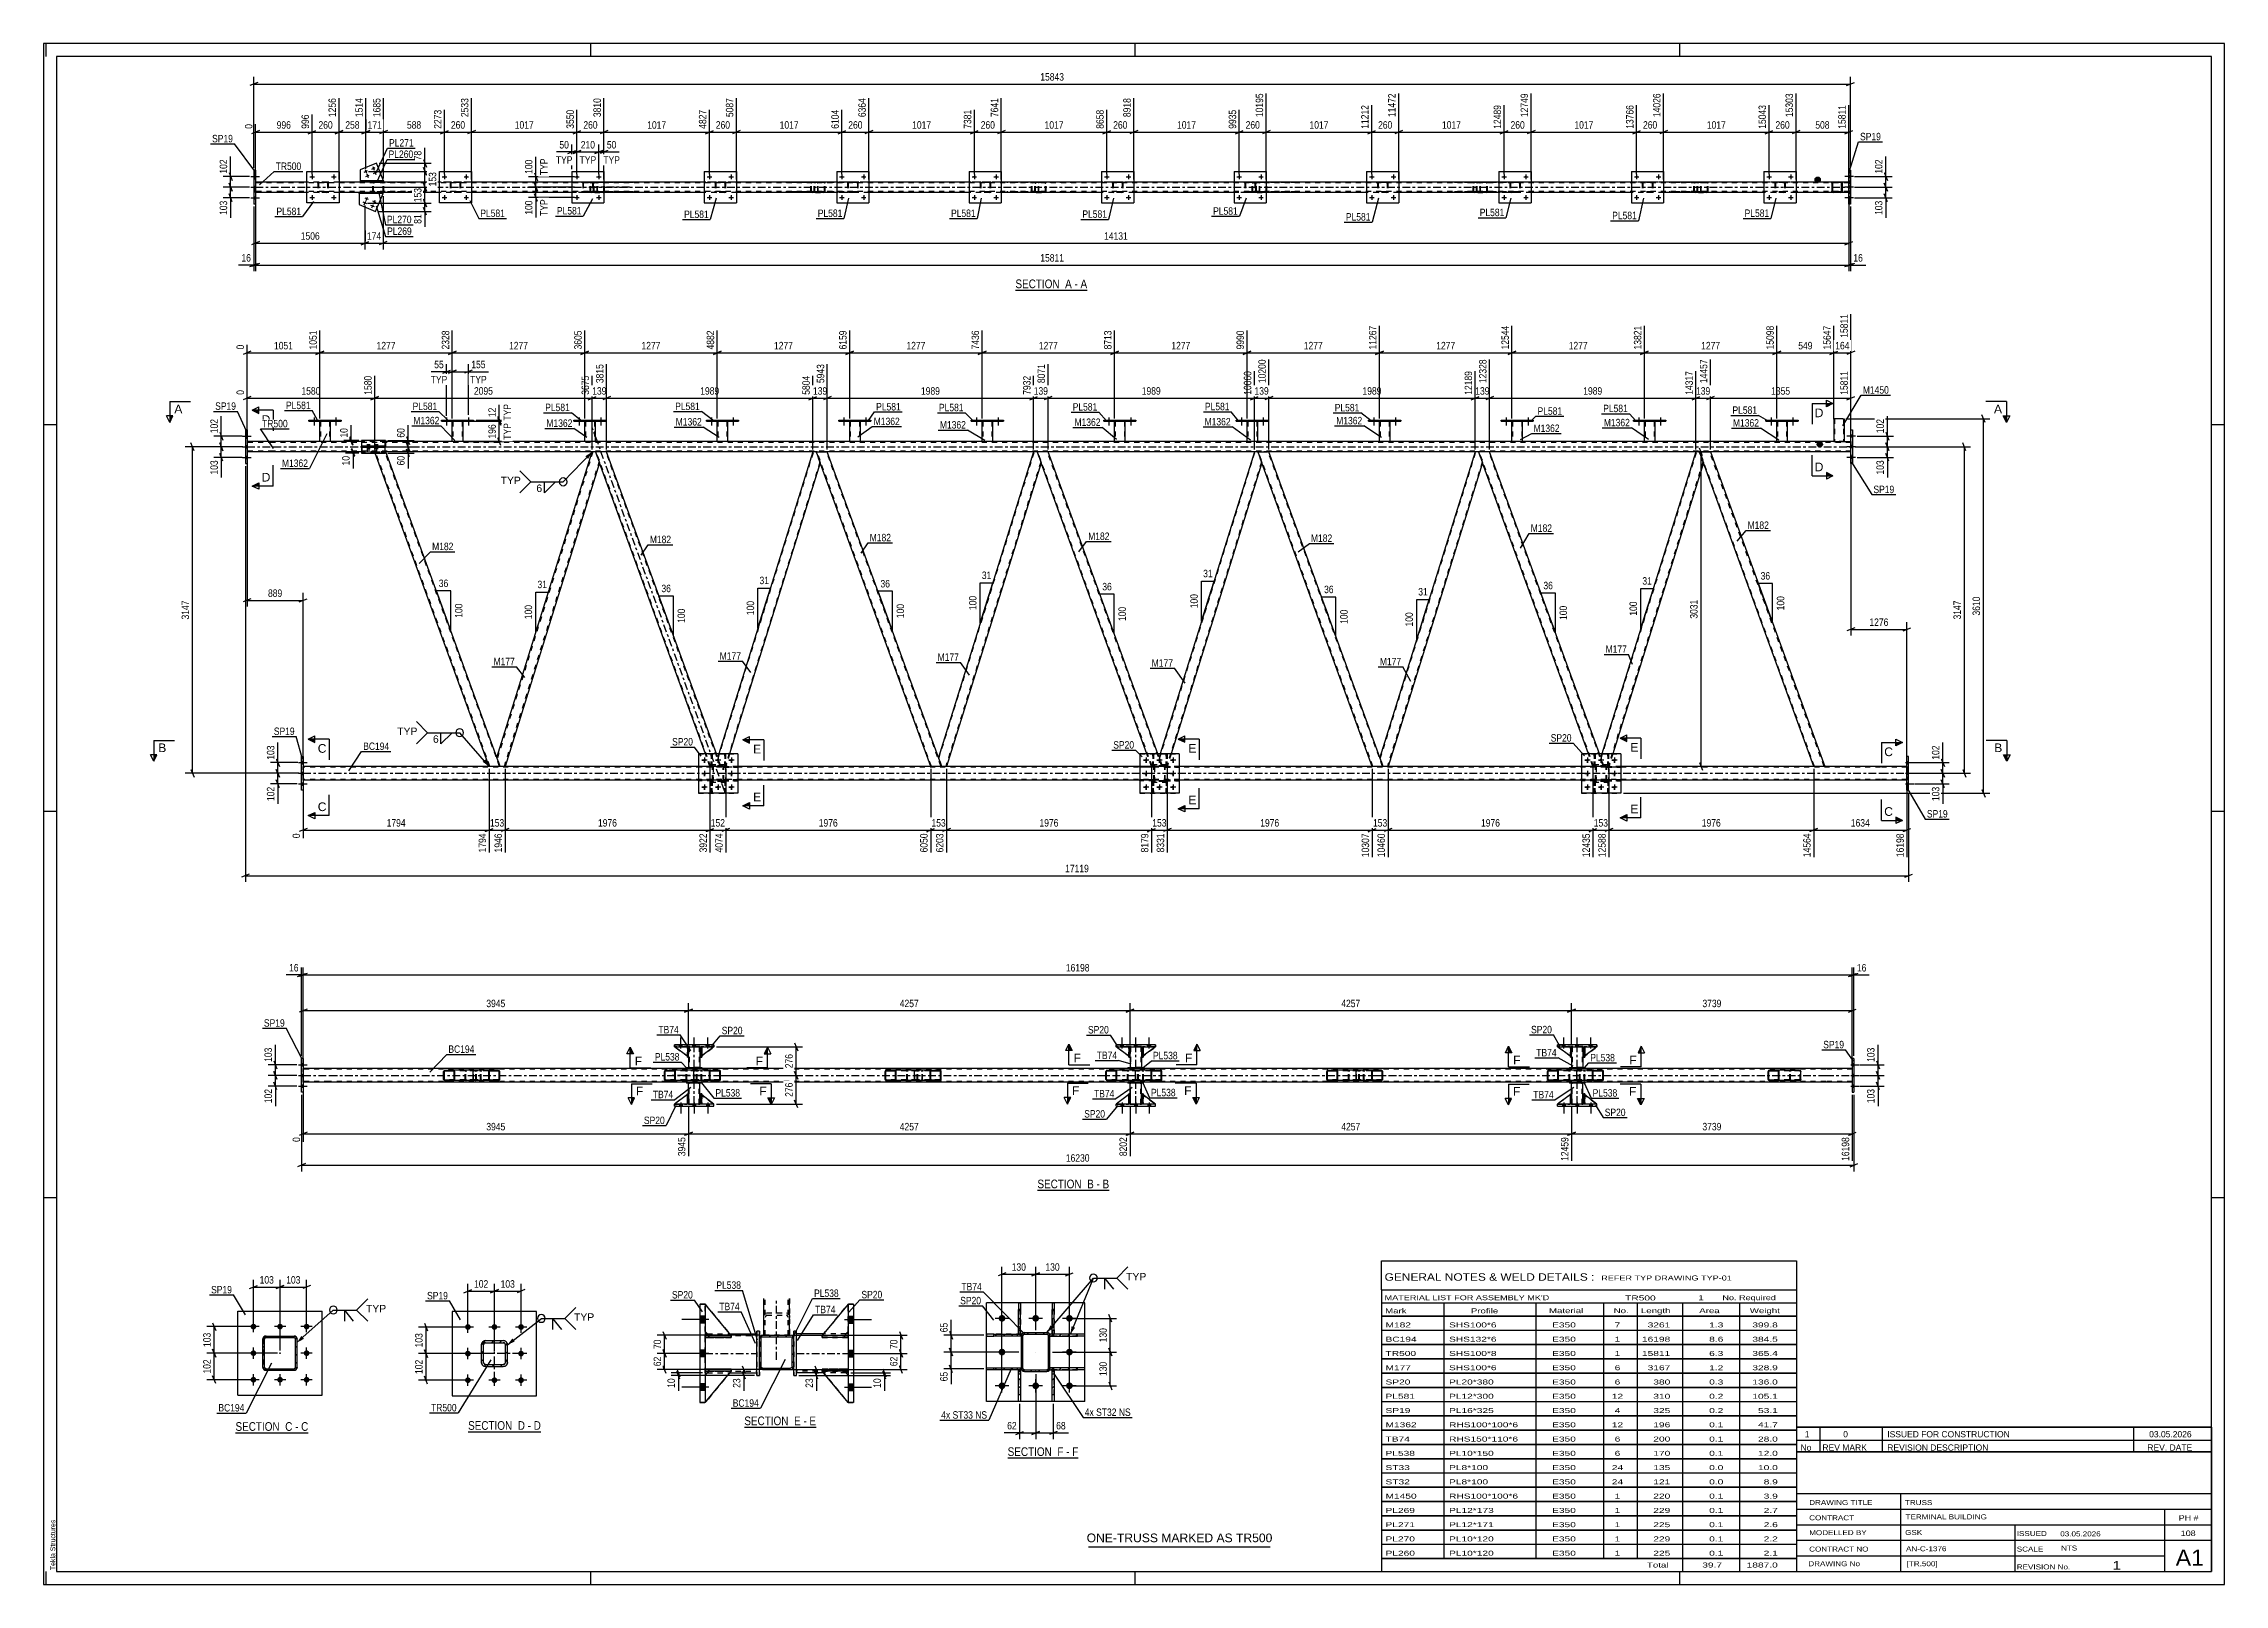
# Model space of a CAD drawing. Header units: millimetres. Extents: x -78 to 763, y -439 to 155.
import ezdxf

# ---------------------------------------------------------------- set-up
doc = ezdxf.new("R2010")
doc.units = ezdxf.units.MM
doc.linetypes.add('DXK_LINE_DOT2', pattern=[3.9198, 1.9599, -1.9599])
doc.linetypes.add('DXK_LINE_DOT3', pattern=[5.9187, 2.979, -0.9799, 0.9799, -0.9799])
doc.styles.add('Arial', font='ARIAL.TTF', dxfattribs={"height": 0.2})
doc.styles.add('Arial Narrow', font='ARIALN.TTF', dxfattribs={"height": 0.2})

# ---------------------------------------------------------------- blocks, each defined once
blk = doc.blocks.new('Unknown-800830732-18 - 15067')
at = {"color": 6, "linetype": 'Continuous'}
blk.add_line((191.77, -377.95), (219.42, -377.95), dxfattribs=at)
at = {"color": 0, "linetype": 'Continuous'}
blk.add_wipeout([(209.88, -377.2), (209.88, -373.7), (191.77, -373.7), (191.77, -377.2)], dxfattribs=at)
blk.add_wipeout([(213.49, -377.2), (213.49, -373.7), (210.93, -373.7), (210.93, -377.2)], dxfattribs=at)
at = {"color": 7, "linetype": 'Continuous', "style": 'Arial Narrow'}
blk.add_text('SECTION ', height=3.34, dxfattribs=at).set_placement((191.77, -377.2))
at = {"color": 0, "linetype": 'Continuous'}
blk.add_wipeout([(215.81, -377.2), (215.81, -373.7), (214.54, -373.7), (214.54, -377.2)], dxfattribs=at)
blk.add_wipeout([(219.42, -377.2), (219.42, -373.7), (216.86, -373.7), (216.86, -377.2)], dxfattribs=at)
at = {"color": 7, "linetype": 'Continuous', "style": 'Arial Narrow'}
for s, p in [('E', (210.93, -377.2)), ('-', (214.54, -377.2)), ('E', (216.86, -377.2))]:
    blk.add_text(s, height=3.34, dxfattribs=at).set_placement(p)
blk = doc.blocks.new('Unknown-800830732-1133')
at = {"color": 5, "linetype": 'Continuous'}
for p, q in [((762.53, 155.43), (-78.47, 155.43)), ((-78.47, 155.43), (-78.47, -438.57)), ((-77.47, 150.43), (-77.47, 155.43)), ((132.53, 150.43), (132.53, 155.43)), ((342.53, 150.43), (342.53, 155.43)), ((552.53, 150.43), (552.53, 155.43)), ((762.53, -438.57), (762.53, 155.43)), ((757.53, 150.43), (-73.47, 150.43)), ((-73.47, 150.43), (-73.47, -433.57)), ((757.53, -433.57), (757.53, 150.43)), ((-73.47, 8.43), (-78.47, 8.43)), ((762.53, 8.43), (757.53, 8.43)), ((-73.47, -140.57), (-78.47, -140.57)), ((762.53, -140.57), (757.53, -140.57)), ((-73.47, -289.57), (-78.47, -289.57)), ((762.53, -289.57), (757.53, -289.57)), ((-77.47, -438.57), (-77.47, -433.57)), ((-73.47, -433.57), (757.53, -433.57)), ((132.53, -438.57), (132.53, -433.57)), ((342.53, -438.57), (342.53, -433.57)), ((552.53, -438.57), (552.53, -433.57)), ((-78.47, -438.57), (762.53, -438.57))]:
    blk.add_line(p, q, dxfattribs=at)
at = {"color": 174, "linetype": 'Continuous', "style": 'Arial'}
blk.add_text('Tekla Structures', height=1.9102, rotation=90, dxfattribs=at).set_placement((-73.97, -433.07))
blk = doc.blocks.new('Unknown-800830732-16343')
at = {"color": 7, "linetype": 'Continuous'}
for p, q in [((597.53, -387.52), (597.53, -433.57)), ((597.53, -387.52), (757.53, -387.52)), ((757.53, -387.57), (757.53, -433.57)), ((597.53, -403.57), (757.53, -403.57)), ((637.67, -403.57), (637.67, -433.57)), ((597.53, -409.57), (757.53, -409.57)), ((739.53, -433.52), (739.53, -409.52)), ((597.53, -415.57), (757.53, -415.57)), ((681.67, -415.57), (681.67, -433.57)), ((597.53, -421.57), (757.53, -421.57)), ((597.53, -427.57), (739.53, -427.57)), ((597.53, -433.57), (757.53, -433.57))]:
    blk.add_line(p, q, dxfattribs=at)
at = {"color": 7, "style": 'Arial Narrow'}
for s, height, width, p in [('CONTRACT', 1.909, 1.425378, (602.42, -413.86)), ('DRAWING TITLE', 1.9089, 1.425378, (602.42, -407.97)), ('TRUSS', 1.909, 1.425378, (639.34, -407.99)), ('TERMINAL BUILDING', 1.9089, 1.425378, (639.59, -413.5)), ('MODELLED BY', 1.9089, 1.425378, (602.42, -419.59)), ('GSK', 1.909, 1.425378, (639.42, -419.53)), ('ISSUED', 1.909, 1.425378, (682.47, -419.93)), ('03.05.2026', 1.909, 1.425378, (699.23, -420.05)), ('CONTRACT NO', 1.9089, 1.425378, (602.42, -425.92)), ('AN-C-1376', 1.909, 1.425378, (639.76, -425.8)), ('SCALE', 1.909, 1.425378, (682.47, -425.92)), ('A1', 6.204, 1.25, (743.77, -431.37)), ('DRAWING No', 1.909, 1.425378, (602.09, -431.57)), ('[TR.500]', 1.909, 1.425378, (640, -431.58)), ('REVISION No.', 1.9089, 1.425378, (682.47, -432.8)), ('1', 3.34, 1.5, (719.45, -432.9))]:
    blk.add_text(s, height=height, dxfattribs=dict(at, width=width)).set_placement(p)
at = {"color": 7, "linetype": 'Continuous', "style": 'Arial Narrow'}
for s, height, width, p in [('PH #', 2.1, 1.42538, (744.93, -414.02)), ('108', 2.1, 1.42538, (745.72, -419.92)), ('NTS', 1.909, 1.425378, (699.53, -425.52))]:
    blk.add_text(s, height=height, dxfattribs=dict(at, width=width)).set_placement(p)
blk = doc.blocks.new('Unknown-800830732-16344')
at = {"color": 7, "linetype": 'Continuous'}
for p, q in [((437.53, -313.82), (597.53, -313.82)), ((437.53, -325.07), (437.53, -313.82)), ((597.53, -313.82), (597.53, -325.07)), ((437.53, -325.07), (597.53, -325.07)), ((437.53, -325.07), (437.53, -330.07)), ((597.53, -325.07), (597.53, -330.07)), ((437.53, -330.07), (597.53, -330.07)), ((437.53, -330.07), (437.53, -335.07)), ((437.53, -335.07), (597.53, -335.07)), ((437.53, -335.12), (437.53, -340.52)), ((437.53, -335.12), (597.53, -335.12)), ((461.53, -330.07), (461.53, -335.07)), ((461.53, -335.07), (461.53, -340.57)), ((497.03, -330.07), (497.03, -335.07)), ((497.03, -335.07), (497.03, -340.57)), ((523.03, -330.07), (523.03, -335.07)), ((523.03, -335.07), (523.03, -340.57)), ((536.03, -330.07), (536.03, -335.07)), ((536.03, -335.07), (536.03, -340.57)), ((553.53, -330.07), (553.53, -335.07)), ((553.53, -335.07), (553.53, -340.57)), ((575.53, -330.07), (575.53, -335.07)), ((575.53, -335.07), (575.53, -340.57)), ((597.53, -330.07), (597.53, -335.07)), ((597.53, -335.12), (597.53, -340.52)), ((437.53, -340.52), (597.53, -340.52)), ((437.53, -340.62), (437.53, -346.02)), ((437.53, -340.62), (597.53, -340.62)), ((461.53, -340.57), (461.53, -346.07)), ((497.03, -340.57), (497.03, -346.07)), ((523.03, -340.57), (523.03, -346.07)), ((536.03, -340.57), (536.03, -346.07)), ((553.53, -340.57), (553.53, -346.07)), ((575.53, -340.57), (575.53, -346.07)), ((597.53, -340.62), (597.53, -346.02)), ((437.53, -346.02), (597.53, -346.02)), ((437.53, -346.12), (437.53, -351.52)), ((437.53, -346.12), (597.53, -346.12)), ((437.53, -351.52), (597.53, -351.52)), ((437.53, -351.62), (437.53, -357.02)), ((437.53, -351.62), (597.53, -351.62)), ((461.53, -346.07), (461.53, -351.57)), ((461.53, -351.57), (461.53, -357.07)), ((497.03, -346.07), (497.03, -351.57)), ((497.03, -351.57), (497.03, -357.07)), ((523.03, -346.07), (523.03, -351.57)), ((523.03, -351.57), (523.03, -357.07)), ((536.03, -346.07), (536.03, -351.57)), ((536.03, -351.57), (536.03, -357.07)), ((553.53, -346.07), (553.53, -351.57)), ((553.53, -351.57), (553.53, -357.07)), ((575.53, -346.07), (575.53, -351.57)), ((575.53, -351.57), (575.53, -357.07)), ((597.53, -346.12), (597.53, -351.52)), ((597.53, -351.62), (597.53, -357.02)), ((437.53, -357.02), (597.53, -357.02)), ((437.53, -357.12), (437.53, -362.52)), ((437.53, -357.12), (597.53, -357.12)), ((461.53, -357.07), (461.53, -362.57)), ((497.03, -357.07), (497.03, -362.57)), ((523.03, -357.07), (523.03, -362.57)), ((536.03, -357.07), (536.03, -362.57)), ((553.53, -357.07), (553.53, -362.57)), ((575.53, -357.07), (575.53, -362.57)), ((597.53, -357.12), (597.53, -362.52)), ((437.53, -362.52), (597.53, -362.52)), ((437.53, -362.62), (437.53, -368.02)), ((437.53, -362.62), (597.53, -362.62)), ((437.53, -368.02), (597.53, -368.02)), ((437.53, -368.12), (437.53, -373.52)), ((437.53, -368.12), (597.53, -368.12)), ((461.53, -362.57), (461.53, -368.07)), ((461.53, -368.07), (461.53, -373.57)), ((497.03, -362.57), (497.03, -368.07)), ((497.03, -368.07), (497.03, -373.57)), ((523.03, -362.57), (523.03, -368.07)), ((523.03, -368.07), (523.03, -373.57)), ((536.03, -362.57), (536.03, -368.07)), ((536.03, -368.07), (536.03, -373.57)), ((553.53, -362.57), (553.53, -368.07)), ((553.53, -368.07), (553.53, -373.57)), ((575.53, -362.57), (575.53, -368.07)), ((575.53, -368.07), (575.53, -373.57)), ((597.53, -362.62), (597.53, -368.02)), ((597.53, -368.12), (597.53, -373.52)), ((437.53, -373.52), (597.53, -373.52)), ((437.53, -373.62), (437.53, -379.02)), ((437.53, -373.62), (597.53, -373.62)), ((461.53, -373.57), (461.53, -379.07)), ((497.03, -373.57), (497.03, -379.07)), ((523.03, -373.57), (523.03, -379.07)), ((536.03, -373.57), (536.03, -379.07)), ((553.53, -373.57), (553.53, -379.07)), ((575.53, -373.57), (575.53, -379.07)), ((597.53, -373.62), (597.53, -379.02)), ((437.53, -379.02), (597.53, -379.02)), ((437.53, -379.12), (437.53, -384.52)), ((437.53, -379.12), (597.53, -379.12)), ((437.53, -384.52), (597.53, -384.52)), ((437.53, -384.62), (437.53, -390.02)), ((437.53, -384.62), (597.53, -384.62)), ((461.53, -379.07), (461.53, -384.57)), ((461.53, -384.57), (461.53, -390.07)), ((497.03, -379.07), (497.03, -384.57)), ((497.03, -384.57), (497.03, -390.07)), ((523.03, -379.07), (523.03, -384.57)), ((523.03, -384.57), (523.03, -390.07)), ((536.03, -379.07), (536.03, -384.57)), ((536.03, -384.57), (536.03, -390.07)), ((553.53, -379.07), (553.53, -384.57)), ((553.53, -384.57), (553.53, -390.07)), ((575.53, -379.07), (575.53, -384.57)), ((575.53, -384.57), (575.53, -390.07)), ((597.53, -379.12), (597.53, -384.52)), ((597.53, -384.62), (597.53, -390.02)), ((437.53, -390.02), (597.53, -390.02)), ((437.53, -390.12), (437.53, -395.52)), ((437.53, -390.12), (597.53, -390.12)), ((461.53, -390.07), (461.53, -395.57)), ((497.03, -390.07), (497.03, -395.57)), ((523.03, -390.07), (523.03, -395.57)), ((536.03, -390.07), (536.03, -395.57)), ((553.53, -390.07), (553.53, -395.57)), ((575.53, -390.07), (575.53, -395.57)), ((597.53, -390.12), (597.53, -395.52)), ((437.53, -395.52), (597.53, -395.52)), ((437.53, -395.62), (437.53, -401.02)), ((437.53, -395.62), (597.53, -395.62)), ((437.53, -401.02), (597.53, -401.02)), ((437.53, -401.12), (437.53, -406.52)), ((437.53, -401.12), (597.53, -401.12)), ((461.53, -395.57), (461.53, -401.07)), ((461.53, -401.07), (461.53, -406.57)), ((497.03, -395.57), (497.03, -401.07)), ((497.03, -401.07), (497.03, -406.57)), ((523.03, -395.57), (523.03, -401.07)), ((523.03, -401.07), (523.03, -406.57)), ((536.03, -395.57), (536.03, -401.07)), ((536.03, -401.07), (536.03, -406.57)), ((553.53, -395.57), (553.53, -401.07)), ((553.53, -401.07), (553.53, -406.57)), ((575.53, -395.57), (575.53, -401.07)), ((575.53, -401.07), (575.53, -406.57)), ((597.53, -395.62), (597.53, -401.02)), ((597.53, -401.12), (597.53, -406.52)), ((437.53, -406.52), (597.53, -406.52)), ((437.53, -406.62), (437.53, -412.02)), ((437.53, -406.62), (597.53, -406.62)), ((437.53, -412.02), (597.53, -412.02)), ((461.53, -406.57), (461.53, -412.07)), ((461.53, -412.07), (461.53, -417.57)), ((497.03, -406.57), (497.03, -412.07)), ((497.03, -412.07), (497.03, -417.57)), ((523.03, -406.57), (523.03, -412.07)), ((523.03, -412.07), (523.03, -417.57)), ((536.03, -406.57), (536.03, -412.07)), ((536.03, -412.07), (536.03, -417.57)), ((553.53, -406.57), (553.53, -412.07)), ((553.53, -412.07), (553.53, -417.57)), ((575.53, -406.57), (575.53, -412.07)), ((575.53, -412.07), (575.53, -417.57)), ((597.53, -406.62), (597.53, -412.02)), ((437.53, -412.12), (437.53, -417.52)), ((437.53, -412.12), (597.53, -412.12)), ((437.53, -417.52), (597.53, -417.52)), ((437.53, -417.62), (437.53, -423.02)), ((437.53, -417.62), (597.53, -417.62)), ((461.53, -417.57), (461.53, -423.07)), ((497.03, -417.57), (497.03, -423.07)), ((523.03, -417.57), (523.03, -423.07)), ((536.03, -417.57), (536.03, -423.07)), ((553.53, -417.57), (553.53, -423.07)), ((575.53, -417.57), (575.53, -423.07)), ((597.53, -412.12), (597.53, -417.52)), ((597.53, -417.62), (597.53, -423.02)), ((437.53, -423.02), (597.53, -423.02)), ((437.53, -423.12), (437.53, -428.52)), ((437.53, -423.12), (597.53, -423.12)), ((437.53, -428.52), (597.53, -428.52)), ((437.53, -428.57), (597.53, -428.57)), ((437.53, -428.57), (437.53, -433.57)), ((461.53, -423.07), (461.53, -428.57)), ((497.03, -423.07), (497.03, -428.57)), ((523.03, -423.07), (523.03, -428.57)), ((536.03, -423.07), (536.03, -428.57)), ((553.53, -423.07), (553.53, -428.57)), ((553.53, -428.57), (553.53, -433.57)), ((575.53, -423.07), (575.53, -428.57)), ((575.53, -428.57), (575.53, -433.57)), ((597.53, -423.12), (597.53, -428.52)), ((597.53, -428.57), (597.53, -433.57)), ((437.53, -433.57), (597.53, -433.57))]:
    blk.add_line(p, q, dxfattribs=at)
at = {"color": 7, "style": 'Arial Narrow'}
for s, height, width, p in [('GENERAL NOTES & WELD DETAILS :', 2.8633, 1.4, (438.69, -321.51)), ('REFER TYP DRAWING TYP-01', 1.9089, 1.6, (522.23, -321.41)), ("MATERIAL LIST FOR ASSEMBLY MK'D", 1.9089, 1.6, (438.69, -329.01)), ('TR500', 1.909, 1.794707, (531.44, -329.1)), ('1', 1.91, 1.794707, (559.62, -329.01)), ('No. Required', 1.9089, 1.6, (568.95, -329.01)), ('Mark', 1.909, 1.7, (438.87, -334.07)), ('Profile', 1.909, 1.7, (471.95, -334.07)), ('Material', 1.909, 1.7, (502.08, -334.01)), ('No.', 1.909, 1.7, (527.03, -334.01)), ('Length', 1.909, 1.7, (537.53, -334.01)), ('Area', 1.909, 1.7, (560.03, -334.01)), ('Weight', 1.909, 1.7, (579.53, -334.01))]:
    blk.add_text(s, height=height, dxfattribs=dict(at, width=width)).set_placement(p)
at = {"color": 7, "linetype": 'Continuous', "style": 'Arial Narrow'}
for s, height, width, p in [('M182', 1.909, 1.794707, (439.03, -339.51)), ('BC194', 1.909, 1.794707, (439.03, -345.01)), ('SHS100*6', 1.909, 1.794707, (463.53, -339.51)), ('SHS132*6', 1.909, 1.794707, (463.53, -345.01)), ('E350', 1.909, 1.794707, (503.27, -339.51)), ('E350', 1.909, 1.794707, (503.27, -345.01)), ('7', 1.91, 1.794707, (527.39, -339.51)), ('1', 1.91, 1.794707, (527.39, -345.01)), ('16198', 1.909, 1.794707, (537.93, -345.01)), ('3261', 1.909, 1.794707, (540.12, -339.51)), ('8.6', 1.909, 1.794707, (563.85, -345.01)), ('1.3', 1.909, 1.794707, (563.85, -339.51)), ('399.8', 1.909, 1.794707, (580.49, -339.51)), ('384.5', 1.909, 1.794707, (580.49, -345.01)), ('TR500', 1.909, 1.794707, (439.03, -350.51)), ('SHS100*8', 1.909, 1.794707, (463.53, -350.51)), ('E350', 1.909, 1.794707, (503.27, -350.51)), ('1', 1.91, 1.794707, (527.39, -350.51)), ('15811', 1.909, 1.794707, (537.93, -350.51)), ('6.3', 1.909, 1.794707, (563.85, -350.51)), ('365.4', 1.909, 1.794707, (580.49, -350.51)), ('SP20', 1.909, 1.794707, (439.03, -361.51)), ('M177', 1.909, 1.794707, (439.03, -356.01)), ('SHS100*6', 1.909, 1.794707, (463.53, -356.01)), ('PL20*380', 1.909, 1.794707, (463.53, -361.51)), ('E350', 1.909, 1.794707, (503.27, -356.01)), ('E350', 1.909, 1.794707, (503.27, -361.51)), ('6', 1.91, 1.794707, (527.39, -356.01)), ('6', 1.91, 1.794707, (527.39, -361.51)), ('3167', 1.909, 1.794707, (540.12, -356.01)), ('380', 1.909, 1.794707, (542.3, -361.51)), ('0.3', 1.909, 1.794707, (563.85, -361.51)), ('1.2', 1.909, 1.794707, (563.85, -356.01)), ('328.9', 1.909, 1.794707, (580.49, -356.01)), ('136.0', 1.909, 1.794707, (580.49, -361.51)), ('PL581', 1.909, 1.794707, (439.03, -367.01)), ('PL12*300', 1.909, 1.794707, (463.53, -367.01)), ('E350', 1.909, 1.794707, (503.27, -367.01)), ('12', 1.909, 1.794707, (526.3, -367.01)), ('310', 1.909, 1.794707, (542.3, -367.01)), ('0.2', 1.909, 1.794707, (563.85, -367.01)), ('105.1', 1.909, 1.794707, (580.49, -367.01)), ('SP19', 1.909, 1.794707, (439.03, -372.51)), ('M1362', 1.909, 1.794707, (439.03, -378.01)), ('PL16*325', 1.909, 1.794707, (463.53, -372.51)), ('RHS100*100*6', 1.9089, 1.794707, (463.53, -378.01)), ('E350', 1.909, 1.794707, (503.27, -372.51)), ('E350', 1.909, 1.794707, (503.27, -378.01)), ('12', 1.909, 1.794707, (526.3, -378.01)), ('4', 1.91, 1.794707, (527.39, -372.51)), ('325', 1.909, 1.794707, (542.3, -372.51)), ('196', 1.909, 1.794707, (542.3, -378.01)), ('0.2', 1.909, 1.794707, (563.85, -372.51)), ('0.1', 1.909, 1.794707, (563.85, -378.01)), ('41.7', 1.909, 1.794707, (582.68, -378.01)), ('53.1', 1.909, 1.794707, (582.68, -372.51)), ('TB74', 1.909, 1.794707, (439.03, -383.51)), ('RHS150*110*6', 1.9089, 1.794707, (463.53, -383.51)), ('E350', 1.909, 1.794707, (503.27, -383.51)), ('6', 1.91, 1.794707, (527.39, -383.51)), ('200', 1.909, 1.794707, (542.3, -383.51)), ('0.1', 1.909, 1.794707, (563.85, -383.51)), ('28.0', 1.909, 1.794707, (582.68, -383.51)), ('ST33', 1.909, 1.794707, (439.03, -394.51)), ('PL538', 1.909, 1.794707, (439.03, -389.01)), ('PL10*150', 1.909, 1.794707, (463.53, -389.01)), ('PL8*100', 1.909, 1.794707, (463.53, -394.51)), ('E350', 1.909, 1.794707, (503.27, -389.01)), ('E350', 1.909, 1.794707, (503.27, -394.51)), ('24', 1.909, 1.794707, (526.3, -394.51)), ('6', 1.91, 1.794707, (527.39, -389.01)), ('170', 1.909, 1.794707, (542.3, -389.01)), ('135', 1.909, 1.794707, (542.3, -394.51)), ('0.1', 1.909, 1.794707, (563.85, -389.01)), ('0.0', 1.909, 1.794707, (563.85, -394.51)), ('12.0', 1.909, 1.794707, (582.68, -389.01)), ('10.0', 1.909, 1.794707, (582.68, -394.51)), ('ST32', 1.909, 1.794707, (439.03, -400.01)), ('M1450', 1.909, 1.794707, (439.03, -405.51)), ('PL8*100', 1.909, 1.794707, (463.53, -400.01)), ('RHS100*100*6', 1.9089, 1.794707, (463.53, -405.51)), ('E350', 1.909, 1.794707, (503.27, -400.01)), ('E350', 1.909, 1.794707, (503.27, -405.51)), ('24', 1.909, 1.794707, (526.3, -400.01)), ('1', 1.91, 1.794707, (527.39, -405.51)), ('220', 1.909, 1.794707, (542.3, -405.51)), ('121', 1.909, 1.794707, (542.3, -400.01)), ('0.0', 1.909, 1.794707, (563.85, -400.01)), ('0.1', 1.909, 1.794707, (563.85, -405.51)), ('3.9', 1.909, 1.794707, (584.87, -405.51)), ('8.9', 1.909, 1.794707, (584.87, -400.01)), ('PL269', 1.909, 1.794707, (439.03, -411.01)), ('PL12*173', 1.909, 1.794707, (463.53, -411.01)), ('E350', 1.909, 1.794707, (503.27, -411.01)), ('1', 1.91, 1.794707, (527.39, -411.01)), ('229', 1.909, 1.794707, (542.3, -411.01)), ('0.1', 1.909, 1.794707, (563.85, -411.01)), ('2.7', 1.909, 1.794707, (584.87, -411.01)), ('PL271', 1.909, 1.794707, (439.03, -416.51)), ('PL270', 1.909, 1.794707, (439.03, -422.01)), ('PL12*171', 1.909, 1.794707, (463.53, -416.51)), ('PL10*120', 1.909, 1.794707, (463.53, -422.01)), ('E350', 1.909, 1.794707, (503.27, -416.51)), ('E350', 1.909, 1.794707, (503.27, -422.01)), ('1', 1.91, 1.794707, (527.39, -416.51)), ('1', 1.91, 1.794707, (527.39, -422.01)), ('225', 1.909, 1.794707, (542.3, -416.51)), ('229', 1.909, 1.794707, (542.3, -422.01)), ('0.1', 1.909, 1.794707, (563.85, -416.51)), ('0.1', 1.909, 1.794707, (563.85, -422.01)), ('2.6', 1.909, 1.794707, (584.87, -416.51)), ('2.2', 1.909, 1.794707, (584.87, -422.01)), ('PL260', 1.909, 1.794707, (439.03, -427.51)), ('PL10*120', 1.909, 1.794707, (463.53, -427.51)), ('E350', 1.909, 1.794707, (503.27, -427.51)), ('1', 1.91, 1.794707, (527.39, -427.51)), ('225', 1.909, 1.794707, (542.3, -427.51)), ('0.1', 1.909, 1.794707, (563.85, -427.51)), ('2.1', 1.909, 1.794707, (584.87, -427.51)), ('Total', 1.909, 1.7, (539.87, -432.07)), ('39.7', 1.909, 1.794707, (561.18, -432.07)), ('1887.0', 1.909, 1.794707, (578.3, -432.07))]:
    blk.add_text(s, height=height, dxfattribs=dict(at, width=width)).set_placement(p)
blk = doc.blocks.new('Unknown-800830732-16345')
at = {"color": 7, "linetype": 'Continuous'}
blk.add_line((324.53, -424.07), (394.53, -424.07), dxfattribs=at)
at = {"color": 7, "style": 'Arial'}
blk.add_text('ONE-TRUSS MARKED AS TR500', height=3.3428, dxfattribs=at).set_placement((323.78, -422.32))
blk = doc.blocks.new('Unknown-800830732-16346')
at = {"color": 7, "linetype": 'Continuous'}
for p, q in [((597.53, -378.02), (757.53, -378.02)), ((757.53, -378.02), (597.53, -378.02)), ((597.53, -378.02), (597.53, -383.02)), ((606.53, -378.02), (606.53, -383.02)), ((630.53, -378.02), (630.53, -383.02)), ((727.53, -378.02), (727.53, -383.02)), ((757.53, -378.02), (757.53, -383.02)), ((597.53, -383.02), (757.53, -383.02)), ((597.53, -383.02), (597.53, -387.52)), ((597.53, -383.02), (757.53, -383.02)), ((606.53, -383.02), (606.53, -387.52)), ((630.53, -383.02), (630.53, -387.52)), ((727.53, -383.02), (727.53, -387.52)), ((757.53, -383.02), (757.53, -387.52)), ((757.53, -387.52), (597.53, -387.52))]:
    blk.add_line(p, q, dxfattribs=at)
at = {"color": 7, "linetype": 'Continuous', "style": 'Arial Narrow'}
for s, height, width, p in [('No', 2.386, 1.2, (599.08, -387.02)), ('1', 2.39, 1.196471, (600.69, -381.88)), ('REV MARK', 2.386, 1.2, (607.53, -387.02)), ('0', 2.39, 1.196471, (615.54, -381.88)), ('REVISION DESCRIPTION', 2.3861, 1.2, (632.53, -387.02)), ('ISSUED FOR CONSTRUCTION', 2.3861, 1.196471, (632.53, -381.88)), ('REV. DATE', 2.386, 1.2, (732.82, -387.02)), ('03.05.2026', 2.386, 1.196471, (733.53, -381.88))]:
    blk.add_text(s, height=height, dxfattribs=dict(at, width=width)).set_placement(p)
blk = doc.blocks.new('Unknown-800830732-11 - 2182')
at = {"color": 6, "linetype": 'Continuous'}
blk.add_line((296.32, 60.4), (323.97, 60.4), dxfattribs=at)
at = {"color": 0, "linetype": 'Continuous'}
blk.add_wipeout([(314.43, 61.15), (314.43, 64.65), (296.32, 64.65), (296.32, 61.15)], dxfattribs=at)
blk.add_wipeout([(318.04, 61.15), (318.04, 64.65), (315.48, 64.65), (315.48, 61.15)], dxfattribs=at)
at = {"color": 7, "linetype": 'Continuous', "style": 'Arial Narrow'}
blk.add_text('SECTION ', height=3.34, dxfattribs=at).set_placement((296.32, 61.15))
at = {"color": 0, "linetype": 'Continuous'}
blk.add_wipeout([(320.36, 61.15), (320.36, 64.65), (319.09, 64.65), (319.09, 61.15)], dxfattribs=at)
blk.add_wipeout([(323.97, 61.15), (323.97, 64.65), (321.41, 64.65), (321.41, 61.15)], dxfattribs=at)
at = {"color": 7, "linetype": 'Continuous', "style": 'Arial Narrow'}
for s, p in [('A', (315.48, 61.15)), ('-', (319.09, 61.15)), ('A', (321.41, 61.15))]:
    blk.add_text(s, height=3.34, dxfattribs=at).set_placement(p)
blk = doc.blocks.new('Unknown-800830732-12 - 3858')
at = {"color": 6, "linetype": 'Continuous'}
blk.add_line((304.8, -286.62), (332.45, -286.62), dxfattribs=at)
at = {"color": 0, "linetype": 'Continuous'}
blk.add_wipeout([(322.91, -285.87), (322.91, -282.37), (304.8, -282.37), (304.8, -285.87)], dxfattribs=at)
blk.add_wipeout([(326.52, -285.87), (326.52, -282.37), (323.96, -282.37), (323.96, -285.87)], dxfattribs=at)
at = {"color": 7, "linetype": 'Continuous', "style": 'Arial Narrow'}
blk.add_text('SECTION ', height=3.34, dxfattribs=at).set_placement((304.8, -285.87))
at = {"color": 0, "linetype": 'Continuous'}
blk.add_wipeout([(328.84, -285.87), (328.84, -282.37), (327.57, -282.37), (327.57, -285.87)], dxfattribs=at)
blk.add_wipeout([(332.45, -285.87), (332.45, -282.37), (329.89, -282.37), (329.89, -285.87)], dxfattribs=at)
at = {"color": 7, "linetype": 'Continuous', "style": 'Arial Narrow'}
for s, p in [('B', (323.96, -285.87)), ('-', (327.57, -285.87)), ('B', (329.89, -285.87))]:
    blk.add_text(s, height=3.34, dxfattribs=at).set_placement(p)
blk = doc.blocks.new('Unknown-800830732-13 - 4855')
at = {"color": 6, "linetype": 'Continuous'}
blk.add_line((-4.46, -380.13), (23.61, -380.13), dxfattribs=at)
at = {"color": 0, "linetype": 'Continuous'}
blk.add_wipeout([(13.65, -379.38), (13.65, -375.88), (-4.46, -375.88), (-4.46, -379.38)], dxfattribs=at)
blk.add_wipeout([(17.47, -379.38), (17.47, -375.88), (14.7, -375.88), (14.7, -379.38)], dxfattribs=at)
at = {"color": 7, "linetype": 'Continuous', "style": 'Arial Narrow'}
blk.add_text('SECTION ', height=3.34, dxfattribs=at).set_placement((-4.46, -379.38))
at = {"color": 0, "linetype": 'Continuous'}
blk.add_wipeout([(19.79, -379.38), (19.79, -375.88), (18.52, -375.88), (18.52, -379.38)], dxfattribs=at)
blk.add_wipeout([(23.61, -379.38), (23.61, -375.88), (20.84, -375.88), (20.84, -379.38)], dxfattribs=at)
at = {"color": 7, "linetype": 'Continuous', "style": 'Arial Narrow'}
for s, p in [('C', (14.7, -379.38)), ('-', (18.52, -379.38)), ('C', (20.84, -379.38))]:
    blk.add_text(s, height=3.34, dxfattribs=at).set_placement(p)
blk = doc.blocks.new('Unknown-800830732-16 - 13963')
at = {"color": 6, "linetype": 'Continuous'}
blk.add_line((85.23, -379.74), (113.3, -379.74), dxfattribs=at)
at = {"color": 0, "linetype": 'Continuous'}
blk.add_wipeout([(103.34, -378.99), (103.34, -375.49), (85.23, -375.49), (85.23, -378.99)], dxfattribs=at)
blk.add_wipeout([(107.15, -378.99), (107.15, -375.49), (104.39, -375.49), (104.39, -378.99)], dxfattribs=at)
at = {"color": 7, "linetype": 'Continuous', "style": 'Arial Narrow'}
blk.add_text('SECTION ', height=3.34, dxfattribs=at).set_placement((85.23, -378.99))
at = {"color": 0, "linetype": 'Continuous'}
blk.add_wipeout([(109.48, -378.99), (109.48, -375.49), (108.2, -375.49), (108.2, -378.99)], dxfattribs=at)
blk.add_wipeout([(113.3, -378.99), (113.3, -375.49), (110.53, -375.49), (110.53, -378.99)], dxfattribs=at)
at = {"color": 7, "linetype": 'Continuous', "style": 'Arial Narrow'}
for s, p in [('D', (104.39, -378.99)), ('-', (108.2, -378.99)), ('D', (110.53, -378.99))]:
    blk.add_text(s, height=3.34, dxfattribs=at).set_placement(p)
blk = doc.blocks.new('Unknown-800830732-17 - 1846')
at = {"color": 6, "linetype": 'Continuous'}
blk.add_line((293.32, -389.83), (320.54, -389.83), dxfattribs=at)
at = {"color": 0, "linetype": 'Continuous'}
blk.add_wipeout([(311.43, -389.08), (311.43, -385.58), (293.32, -385.58), (293.32, -389.08)], dxfattribs=at)
blk.add_wipeout([(314.82, -389.08), (314.82, -385.58), (312.48, -385.58), (312.48, -389.08)], dxfattribs=at)
at = {"color": 7, "linetype": 'Continuous', "style": 'Arial Narrow'}
blk.add_text('SECTION ', height=3.34, dxfattribs=at).set_placement((293.32, -389.08))
at = {"color": 0, "linetype": 'Continuous'}
blk.add_wipeout([(317.15, -389.08), (317.15, -385.58), (315.87, -385.58), (315.87, -389.08)], dxfattribs=at)
blk.add_wipeout([(320.54, -389.08), (320.54, -385.58), (318.2, -385.58), (318.2, -389.08)], dxfattribs=at)
at = {"color": 7, "linetype": 'Continuous', "style": 'Arial Narrow'}
for s, p in [('F', (312.48, -389.08)), ('F', (318.2, -389.08)), ('-', (315.87, -389.08))]:
    blk.add_text(s, height=3.34, dxfattribs=at).set_placement(p)
blk = doc.blocks.new('Part-800830732-15094 - 15067')
at = {"color": 7, "linetype": 'DXK_LINE_DOT2'}
for p, q in [((221.83, -356.43), (230.33, -356.43)), ((231.83, -368.52), (221.83, -356.43)), ((221.83, -356.43), (221.83, -356.43)), ((230.33, -356.43), (221.83, -356.43)), ((221.83, -356.43), (231.83, -368.52)), ((230.33, -356.43), (231.83, -357.93)), ((230.33, -356.43), (230.33, -356.43)), ((231.83, -357.93), (230.33, -356.43)), ((231.83, -357.93), (231.83, -368.52))]:
    blk.add_line(p, q, dxfattribs=at)
blk = doc.blocks.new('Part-800830732-15070 - 15067')
at = {"color": 7, "linetype": 'DXK_LINE_DOT2'}
for p, q in [((199.22, -342.56), (199.22, -328.31)), ((199.82, -342.56), (199.82, -328.31)), ((208.62, -342.56), (208.62, -328.31)), ((209.22, -328.31), (209.22, -342.56)), ((209.22, -342.56), (199.22, -342.56))]:
    blk.add_line(p, q, dxfattribs=at)
at = {"color": 7, "linetype": 'DXK_LINE_DOT3'}
blk.add_line((204.22, -351.95), (204.22, -328.31), dxfattribs=at)
blk = doc.blocks.new('Part-800830732-15071 - 15067')
at = {"color": 2, "linetype": 'Continuous'}
for p, q in [((199.22, -342.56), (199.22, -328.31)), ((209.22, -342.56), (209.22, -328.31))]:
    blk.add_line(p, q, dxfattribs=at)
at = {"color": 7, "linetype": 'DXK_LINE_DOT2'}
for p, q in [((199.22, -335.74), (199.31, -335.03)), ((199.31, -335.03), (199.57, -334.42)), ((199.57, -334.42), (199.96, -334.02)), ((199.82, -342.56), (199.82, -328.31)), ((199.87, -335.38), (199.82, -335.74)), ((200, -335.08), (199.87, -335.38)), ((199.96, -334.02), (200.42, -333.88)), ((200.19, -334.88), (200, -335.08)), ((200.42, -334.81), (200.19, -334.88)), ((200.42, -333.88), (208.02, -333.88)), ((200.42, -334.81), (208.02, -334.81)), ((208.02, -333.88), (208.48, -334.02)), ((208.25, -334.88), (208.02, -334.81)), ((208.45, -335.08), (208.25, -334.88)), ((208.58, -335.38), (208.45, -335.08)), ((208.48, -334.02), (208.87, -334.42)), ((208.62, -335.74), (208.58, -335.38)), ((208.62, -342.56), (208.62, -328.31)), ((208.87, -334.42), (209.13, -335.03)), ((209.13, -335.03), (209.22, -335.74)), ((209.22, -342.56), (199.22, -342.56))]:
    blk.add_line(p, q, dxfattribs=at)
blk = doc.blocks.new('Part-800830732-15081 - 15067')
at = {"linetype": 'Continuous'}
h = blk.add_hatch(dxfattribs=at)
h.set_pattern_fill('', scale=0.7, style=0, pattern_type=0)
h.set_pattern_definition([(45, (198.8214, -342.5555), (-1.57154, 1.57154), [])])
h.paths.add_polyline_path([(209.62, -342.56), (198.82, -342.56), (198.36, -342.65), (197.97, -342.91), (197.71, -343.3), (197.62, -343.76), (197.62, -354.56), (197.71, -355.01), (197.97, -355.4), (198.36, -355.66), (198.82, -355.76), (209.62, -355.76), (210.08, -355.66), (210.47, -355.4), (210.73, -355.01), (210.82, -354.56), (210.82, -343.76), (210.73, -343.3), (210.47, -342.91), (210.08, -342.65)])
h.paths.add_polyline_path([(210.18, -343.53), (210.22, -343.76), (210.22, -354.56), (210.18, -354.79), (210.05, -354.98), (209.85, -355.11), (209.62, -355.16), (198.82, -355.16), (198.59, -355.11), (198.4, -354.98), (198.27, -354.79), (198.22, -354.56), (198.22, -343.76), (198.27, -343.53), (198.4, -343.33), (198.59, -343.2), (198.82, -343.16), (209.62, -343.16), (209.85, -343.2), (210.05, -343.33)])
at = {"color": 2, "linetype": 'Continuous'}
for p, q in [((197.71, -343.3), (197.62, -343.76)), ((197.62, -354.56), (197.62, -343.76)), ((198.22, -343.76), (198.27, -343.53)), ((198.22, -354.56), (198.22, -343.76)), ((198.27, -343.53), (198.4, -343.33)), ((198.82, -342.56), (198.36, -342.65)), ((198.4, -343.33), (198.59, -343.2)), ((198.59, -343.2), (198.82, -343.16)), ((198.82, -342.56), (209.62, -342.56)), ((198.82, -343.16), (209.62, -343.16)), ((210.08, -342.65), (209.62, -342.56)), ((209.62, -343.16), (209.85, -343.2)), ((209.85, -343.2), (210.05, -343.33)), ((210.05, -343.33), (210.18, -343.53)), ((210.18, -343.53), (210.22, -343.76)), ((210.22, -354.56), (210.22, -343.76)), ((210.82, -343.76), (210.73, -343.3)), ((210.82, -354.56), (210.82, -343.76)), ((197.62, -354.56), (197.71, -355.01)), ((198.27, -354.79), (198.22, -354.56)), ((198.4, -354.98), (198.27, -354.79)), ((198.36, -355.66), (198.82, -355.76)), ((198.59, -355.11), (198.4, -354.98)), ((198.82, -355.16), (198.59, -355.11)), ((198.82, -355.16), (209.62, -355.16)), ((198.82, -355.76), (209.62, -355.76)), ((209.85, -355.11), (209.62, -355.16)), ((209.62, -355.76), (210.08, -355.66)), ((210.05, -354.98), (209.85, -355.11)), ((210.18, -354.79), (210.05, -354.98)), ((210.22, -354.56), (210.18, -354.79)), ((210.73, -355.01), (210.82, -354.56))]:
    blk.add_line(p, q, dxfattribs=at)
at = {"color": 7, "linetype": 'DXK_LINE_DOT3'}
blk.add_line((204.22, -349.16), (204.22, -349.16), dxfattribs=at)
at = {"color": 2, "linetype": 'Continuous'}
for centre, start, end in [((198.82, -343.76), 112.5, 157.5), ((209.62, -343.76), 22.5, 67.5), ((198.82, -354.56), 202.5, 247.5), ((209.62, -354.56), 292.5, 337.5)]:
    blk.add_arc(centre, 1.2, start, end, dxfattribs=at)
blk = doc.blocks.new('Part-800830732-15090 - 15067')
at = {"color": 2, "linetype": 'Continuous'}
for p, q in [((222.33, -342.02), (211.83, -342.02)), ((231.83, -342.02), (230.94, -342.02)), ((222.31, -357.02), (211.83, -357.02)), ((231.83, -357.02), (230.92, -357.02))]:
    blk.add_line(p, q, dxfattribs=at)
at = {"color": 7, "linetype": 'DXK_LINE_DOT2'}
for p, q in [((211.83, -357.02), (211.83, -342.02)), ((231.83, -342.62), (211.83, -342.62)), ((230.94, -342.02), (222.33, -342.02)), ((231.83, -342.02), (231.83, -357.02)), ((231.83, -356.42), (211.83, -356.42)), ((230.92, -357.02), (222.31, -357.02))]:
    blk.add_line(p, q, dxfattribs=at)
at = {"color": 7, "linetype": 'DXK_LINE_DOT3'}
blk.add_line((211.83, -349.52), (231.83, -349.52), dxfattribs=at)
blk = doc.blocks.new('Part-800830732-15091 - 15067')
at = {"color": 2, "linetype": 'Continuous'}
for p, q in [((210.83, -358.02), (210.83, -341.02)), ((211.83, -341.02), (210.83, -341.02)), ((211.83, -358.02), (211.83, -341.02)), ((210.83, -358.02), (211.83, -358.02))]:
    blk.add_line(p, q, dxfattribs=at)
at = {"color": 7, "linetype": 'DXK_LINE_DOT2'}
for p, q in [((210.83, -341.02), (210.83, -358.02)), ((211.83, -358.02), (211.83, -341.02))]:
    blk.add_line(p, q, dxfattribs=at)
blk = doc.blocks.new('Part-800830732-15092 - 15067')
at = {"color": 2, "linetype": 'Continuous'}
for p, q in [((196.63, -358.02), (196.63, -341.02)), ((197.63, -341.02), (196.63, -341.02)), ((197.63, -343.73), (197.63, -341.02)), ((196.63, -358.02), (197.63, -358.02)), ((197.63, -358.02), (197.63, -354.58))]:
    blk.add_line(p, q, dxfattribs=at)
at = {"color": 7, "linetype": 'DXK_LINE_DOT2'}
for p, q in [((196.63, -341.02), (196.63, -358.02)), ((197.63, -341.02), (197.63, -358.02)), ((197.63, -354.58), (197.63, -343.73))]:
    blk.add_line(p, q, dxfattribs=at)
blk = doc.blocks.new('Part-800830732-15093 - 15067')
at = {"color": 2, "linetype": 'Continuous'}
for p, q in [((176.63, -342.02), (177.52, -342.02)), ((186.12, -342.02), (196.63, -342.02)), ((176.63, -357.02), (177.54, -357.02)), ((186.14, -357.02), (196.63, -357.02))]:
    blk.add_line(p, q, dxfattribs=at)
at = {"color": 7, "linetype": 'DXK_LINE_DOT2'}
for p, q in [((176.63, -357.02), (176.63, -342.02)), ((176.63, -342.62), (196.63, -342.62)), ((177.52, -342.02), (186.12, -342.02)), ((196.63, -357.02), (196.63, -342.02)), ((176.63, -356.42), (196.63, -356.42)), ((177.54, -357.02), (186.14, -357.02))]:
    blk.add_line(p, q, dxfattribs=at)
at = {"color": 7, "linetype": 'DXK_LINE_DOT3'}
blk.add_line((176.63, -349.52), (196.63, -349.52), dxfattribs=at)
blk = doc.blocks.new('Part-800830732-15095 - 15067')
at = {"color": 2, "linetype": 'Continuous'}
for p, q in [((221.83, -356.43), (221.83, -356.43)), ((230.33, -356.43), (221.83, -356.43)), ((231.83, -368.52), (221.83, -356.43)), ((230.33, -356.43), (230.33, -356.43)), ((231.83, -357.93), (230.33, -356.43))]:
    blk.add_line(p, q, dxfattribs=at)
at = {"color": 7, "linetype": 'DXK_LINE_DOT2'}
for p, q in [((221.83, -356.43), (230.33, -356.43)), ((231.83, -368.52), (221.83, -356.43)), ((230.33, -356.43), (231.83, -357.93)), ((231.83, -357.93), (231.83, -368.52))]:
    blk.add_line(p, q, dxfattribs=at)
blk = doc.blocks.new('Part-800830732-15111 - 15067')
at = {"color": 2, "linetype": 'Continuous'}
for p, q in [((174.63, -330.52), (174.63, -330.52)), ((174.63, -330.52), (176.63, -330.52)), ((174.63, -330.52), (174.63, -368.52)), ((176.63, -330.52), (176.63, -330.52)), ((176.63, -330.52), (176.63, -368.52)), ((174.63, -368.52), (174.63, -368.52)), ((176.63, -368.52), (174.63, -368.52)), ((176.63, -368.52), (176.63, -368.52))]:
    blk.add_line(p, q, dxfattribs=at)
at = {"color": 7, "linetype": 'DXK_LINE_DOT2'}
for p, q in [((176.63, -330.52), (174.63, -330.52)), ((174.63, -330.52), (174.63, -368.52)), ((176.63, -330.52), (176.63, -368.52)), ((174.63, -368.52), (176.63, -368.52))]:
    blk.add_line(p, q, dxfattribs=at)
blk = doc.blocks.new('Part-800830732-15096 - 15067')
at = {"color": 7, "linetype": 'DXK_LINE_DOT2'}
for p, q in [((231.83, -330.52), (221.83, -342.63)), ((221.83, -342.63), (231.83, -330.52)), ((231.83, -341.13), (231.83, -330.52)), ((221.83, -342.63), (230.33, -342.63)), ((221.83, -342.63), (221.83, -342.63)), ((230.33, -342.63), (221.83, -342.63)), ((230.33, -342.63), (231.83, -341.13)), ((230.33, -342.63), (231.83, -341.13)), ((230.33, -342.63), (230.33, -342.63))]:
    blk.add_line(p, q, dxfattribs=at)
blk = doc.blocks.new('Part-800830732-15097 - 15067')
at = {"color": 2, "linetype": 'Continuous'}
for p, q in [((231.83, -330.52), (221.83, -342.63)), ((223.07, -342.63), (221.83, -342.63)), ((221.83, -342.63), (221.83, -342.63)), ((230.34, -342.62), (231.83, -341.13))]:
    blk.add_line(p, q, dxfattribs=at)
at = {"color": 7, "linetype": 'DXK_LINE_DOT2'}
for p, q in [((221.83, -342.63), (231.83, -330.52)), ((231.83, -341.13), (231.83, -330.52)), ((230.33, -342.63), (221.83, -342.63)), ((230.33, -342.63), (223.07, -342.63)), ((230.33, -342.63), (231.83, -341.13)), ((230.33, -342.63), (230.34, -342.62)), ((230.33, -342.63), (230.33, -342.63))]:
    blk.add_line(p, q, dxfattribs=at)
blk = doc.blocks.new('Part-800830732-15105 - 15067')
at = {"color": 2, "linetype": 'Continuous'}
for p, q in [((186.63, -342.63), (176.63, -330.52)), ((178.12, -342.62), (176.63, -341.13)), ((185.38, -342.63), (186.63, -342.63)), ((186.63, -342.63), (186.63, -342.63))]:
    blk.add_line(p, q, dxfattribs=at)
at = {"color": 7, "linetype": 'DXK_LINE_DOT2'}
for p, q in [((176.63, -341.13), (176.63, -330.52)), ((176.63, -330.52), (186.63, -342.63)), ((178.13, -342.63), (176.63, -341.13)), ((178.13, -342.63), (178.12, -342.62)), ((186.63, -342.63), (178.13, -342.63)), ((178.13, -342.63), (178.13, -342.63)), ((178.13, -342.63), (185.38, -342.63))]:
    blk.add_line(p, q, dxfattribs=at)
blk = doc.blocks.new('Part-800830732-15098 - 15067')
at = {"color": 7, "linetype": 'DXK_LINE_DOT2'}
for p, q in [((221.83, -356.42), (221.83, -355.62)), ((221.83, -355.62), (230.33, -355.62)), ((231.83, -355.62), (221.83, -355.62)), ((230.33, -356.42), (221.83, -356.42)), ((221.83, -356.42), (231.83, -356.42)), ((230.33, -356.42), (230.33, -355.62)), ((230.33, -355.62), (231.83, -355.62)), ((231.83, -356.42), (230.33, -356.42)), ((231.83, -356.42), (231.83, -355.62)), ((231.83, -356.42), (231.83, -355.62)), ((231.83, -355.62), (231.83, -355.62)), ((231.83, -356.42), (231.83, -356.42))]:
    blk.add_line(p, q, dxfattribs=at)
blk = doc.blocks.new('Part-800830732-15099 - 15067')
at = {"color": 7, "linetype": 'DXK_LINE_DOT2'}
for p, q in [((221.83, -343.42), (221.83, -342.62)), ((221.83, -342.62), (230.33, -342.62)), ((231.83, -342.62), (221.83, -342.62)), ((230.33, -343.42), (221.83, -343.42)), ((221.83, -343.42), (231.83, -343.42)), ((230.33, -343.42), (230.33, -342.62)), ((230.33, -342.62), (231.83, -342.62)), ((231.83, -343.42), (230.33, -343.42)), ((231.83, -343.42), (231.83, -342.62)), ((231.83, -343.42), (231.83, -342.62)), ((231.83, -342.62), (231.83, -342.62)), ((231.83, -343.42), (231.83, -343.42))]:
    blk.add_line(p, q, dxfattribs=at)
blk = doc.blocks.new('Part-800830732-15100 - 15067')
at = {"color": 2, "linetype": 'Continuous'}
for p, q in [((221.83, -355.62), (231.83, -355.62)), ((221.83, -355.62), (221.83, -356.42)), ((231.83, -356.42), (221.83, -356.42)), ((231.83, -355.62), (231.83, -355.62)), ((231.83, -355.62), (231.83, -356.42)), ((231.83, -356.42), (231.83, -356.42))]:
    blk.add_line(p, q, dxfattribs=at)
at = {"color": 7, "linetype": 'DXK_LINE_DOT2'}
for p, q in [((230.33, -355.62), (221.83, -355.62)), ((221.83, -356.42), (230.33, -356.42)), ((231.83, -355.62), (230.33, -355.62)), ((230.33, -355.62), (230.33, -356.42)), ((230.33, -356.42), (231.83, -356.42)), ((231.83, -355.62), (231.83, -356.42))]:
    blk.add_line(p, q, dxfattribs=at)
blk = doc.blocks.new('Part-800830732-15101 - 15067')
at = {"color": 2, "linetype": 'Continuous'}
for p, q in [((221.83, -342.62), (221.83, -342.62)), ((221.83, -342.62), (221.83, -343.42)), ((231.83, -343.42), (221.83, -343.42)), ((231.83, -342.62), (223.07, -342.62)), ((231.83, -342.62), (231.83, -342.62)), ((231.83, -342.62), (231.83, -343.42)), ((231.83, -343.42), (231.83, -343.42))]:
    blk.add_line(p, q, dxfattribs=at)
at = {"color": 7, "linetype": 'DXK_LINE_DOT2'}
for p, q in [((223.07, -342.62), (221.83, -342.62)), ((230.33, -342.62), (221.83, -342.62)), ((221.83, -343.42), (230.33, -343.42)), ((230.33, -342.62), (231.83, -342.62)), ((230.33, -342.62), (230.33, -343.42)), ((230.33, -343.42), (231.83, -343.42)), ((231.83, -342.62), (231.83, -343.42))]:
    blk.add_line(p, q, dxfattribs=at)
blk = doc.blocks.new('Part-800830732-15109 - 15067')
at = {"color": 2, "linetype": 'Continuous'}
for p, q in [((176.63, -343.42), (176.63, -342.62)), ((176.63, -342.62), (185.38, -342.62)), ((186.63, -343.42), (176.63, -343.42)), ((176.63, -343.42), (176.63, -343.42)), ((186.63, -342.62), (186.62, -342.62)), ((186.63, -343.42), (186.63, -342.62))]:
    blk.add_line(p, q, dxfattribs=at)
at = {"color": 7, "linetype": 'DXK_LINE_DOT2'}
for p, q in [((178.13, -342.62), (176.63, -342.62)), ((176.63, -343.42), (178.13, -343.42)), ((178.13, -343.42), (178.13, -342.62)), ((178.13, -342.62), (186.62, -342.62)), ((178.13, -343.42), (186.63, -343.42))]:
    blk.add_line(p, q, dxfattribs=at)
blk = doc.blocks.new('Part-800830732-15102 - 15067')
at = {"color": 7, "linetype": 'DXK_LINE_DOT2'}
for p, q in [((178.13, -356.43), (176.63, -357.93)), ((176.63, -368.52), (186.63, -356.43)), ((176.63, -357.93), (178.13, -356.43)), ((186.63, -356.43), (176.63, -368.52)), ((176.63, -357.93), (176.63, -368.52)), ((186.63, -356.43), (178.13, -356.43)), ((178.13, -356.43), (178.13, -356.43)), ((178.13, -356.43), (186.63, -356.43)), ((186.63, -356.43), (186.63, -356.43))]:
    blk.add_line(p, q, dxfattribs=at)
blk = doc.blocks.new('Part-800830732-15103 - 15067')
at = {"color": 2, "linetype": 'Continuous'}
for p, q in [((178.13, -356.43), (176.63, -357.93)), ((176.63, -368.52), (186.63, -356.43)), ((186.63, -356.43), (178.13, -356.43)), ((178.13, -356.43), (178.13, -356.43)), ((186.63, -356.43), (186.63, -356.43))]:
    blk.add_line(p, q, dxfattribs=at)
at = {"color": 7, "linetype": 'DXK_LINE_DOT2'}
for p, q in [((176.63, -357.93), (178.13, -356.43)), ((176.63, -368.52), (186.63, -356.43)), ((176.63, -357.93), (176.63, -368.52)), ((178.13, -356.43), (186.63, -356.43))]:
    blk.add_line(p, q, dxfattribs=at)
blk = doc.blocks.new('Part-800830732-15104 - 15067')
at = {"color": 7, "linetype": 'DXK_LINE_DOT2'}
for p, q in [((176.63, -341.13), (176.63, -330.52)), ((176.63, -330.52), (186.63, -342.63)), ((176.63, -330.52), (186.63, -342.63)), ((178.13, -342.63), (176.63, -341.13)), ((178.13, -342.63), (176.63, -341.13)), ((186.63, -342.63), (178.13, -342.63)), ((178.13, -342.63), (178.13, -342.63)), ((178.13, -342.63), (186.63, -342.63)), ((186.63, -342.63), (186.63, -342.63))]:
    blk.add_line(p, q, dxfattribs=at)
blk = doc.blocks.new('Part-800830732-15106 - 15067')
at = {"color": 7, "linetype": 'DXK_LINE_DOT2'}
for p, q in [((176.63, -355.62), (178.13, -355.62)), ((186.63, -355.62), (176.63, -355.62)), ((176.63, -355.62), (176.63, -355.62)), ((176.63, -355.62), (176.63, -356.42)), ((176.63, -355.62), (176.63, -356.42)), ((178.13, -356.42), (176.63, -356.42)), ((176.63, -356.42), (186.63, -356.42)), ((176.63, -356.42), (176.63, -356.42)), ((178.13, -355.62), (186.63, -355.62)), ((178.13, -355.62), (178.13, -356.42)), ((186.63, -356.42), (178.13, -356.42)), ((186.63, -355.62), (186.63, -356.42))]:
    blk.add_line(p, q, dxfattribs=at)
blk = doc.blocks.new('Part-800830732-15107 - 15067')
at = {"color": 7, "linetype": 'DXK_LINE_DOT2'}
for p, q in [((176.63, -342.62), (178.13, -342.62)), ((186.63, -342.62), (176.63, -342.62)), ((176.63, -342.62), (176.63, -342.62)), ((176.63, -342.62), (176.63, -343.42)), ((176.63, -342.62), (176.63, -343.42)), ((178.13, -343.42), (176.63, -343.42)), ((176.63, -343.42), (186.63, -343.42)), ((176.63, -343.42), (176.63, -343.42)), ((178.13, -342.62), (186.63, -342.62)), ((178.13, -342.62), (178.13, -343.42)), ((186.63, -343.42), (178.13, -343.42)), ((186.63, -342.62), (186.63, -343.42))]:
    blk.add_line(p, q, dxfattribs=at)
blk = doc.blocks.new('Part-800830732-15108 - 15067')
at = {"color": 2, "linetype": 'Continuous'}
for p, q in [((176.63, -356.42), (176.63, -355.62)), ((186.63, -355.62), (176.63, -355.62)), ((186.63, -356.42), (176.63, -356.42)), ((176.63, -356.42), (176.63, -356.42)), ((186.63, -356.42), (186.63, -355.62))]:
    blk.add_line(p, q, dxfattribs=at)
at = {"color": 7, "linetype": 'DXK_LINE_DOT2'}
for p, q in [((178.13, -355.62), (176.63, -355.62)), ((176.63, -356.42), (178.13, -356.42)), ((178.13, -356.42), (178.13, -355.62)), ((186.63, -355.62), (178.13, -355.62)), ((178.13, -356.42), (186.63, -356.42))]:
    blk.add_line(p, q, dxfattribs=at)
blk = doc.blocks.new('Part-800830732-15110 - 15067')
at = {"color": 2, "linetype": 'Continuous'}
for p, q in [((231.83, -330.52), (233.83, -330.52)), ((231.83, -330.52), (231.83, -330.52)), ((231.83, -330.52), (231.83, -368.52)), ((233.83, -330.52), (233.83, -330.52)), ((233.83, -330.52), (233.83, -368.52)), ((233.83, -368.52), (231.83, -368.52)), ((231.83, -368.52), (231.83, -368.52)), ((233.83, -368.52), (233.83, -368.52))]:
    blk.add_line(p, q, dxfattribs=at)
at = {"color": 7, "linetype": 'DXK_LINE_DOT2'}
for p, q in [((233.83, -330.52), (231.83, -330.52)), ((231.83, -330.52), (231.83, -368.52)), ((233.83, -330.52), (233.83, -368.52)), ((231.83, -368.52), (233.83, -368.52))]:
    blk.add_line(p, q, dxfattribs=at)
blk = doc.blocks.new('Bolt-800830732-15188 - 15067')
at = {"linetype": 'Continuous'}
for points in [[(233.83, -337.82), (233.83, -335.22), (231.83, -335.22), (231.83, -337.82)], [(233.83, -337.82), (233.83, -335.22), (231.83, -335.22), (231.83, -337.82)], [(233.83, -337.82), (233.83, -335.22), (231.83, -335.22), (231.83, -337.82)], [(233.83, -350.82), (233.83, -348.22), (231.83, -348.22), (231.83, -350.82)], [(233.83, -350.82), (233.83, -348.22), (231.83, -348.22), (231.83, -350.82)], [(233.83, -363.82), (233.83, -361.22), (231.83, -361.22), (231.83, -363.82)], [(233.83, -363.82), (233.83, -361.22), (231.83, -361.22), (231.83, -363.82)], [(233.83, -363.82), (233.83, -361.22), (231.83, -361.22), (231.83, -363.82)]]:
    blk.add_hatch(color=1, dxfattribs=at).paths.add_polyline_path(points)
at = {"color": 1, "linetype": 'Continuous'}
for p, q in [((231.83, -335.22), (233.83, -335.22)), ((231.83, -335.22), (233.83, -335.22)), ((231.83, -335.22), (233.83, -335.22)), ((230.33, -336.52), (240.83, -336.52)), ((230.33, -336.52), (240.83, -336.52)), ((230.33, -336.52), (240.83, -336.52)), ((231.83, -337.82), (233.83, -337.82)), ((231.83, -337.82), (233.83, -337.82)), ((231.83, -337.82), (233.83, -337.82)), ((230.33, -349.52), (240.83, -349.52)), ((230.33, -349.52), (240.83, -349.52)), ((231.83, -348.22), (233.83, -348.22)), ((231.83, -348.22), (233.83, -348.22)), ((231.83, -350.82), (233.83, -350.82)), ((231.83, -350.82), (233.83, -350.82)), ((231.83, -361.22), (233.83, -361.22)), ((231.83, -361.22), (233.83, -361.22)), ((231.83, -361.22), (233.83, -361.22)), ((230.33, -362.52), (240.83, -362.52)), ((230.33, -362.52), (240.83, -362.52)), ((230.33, -362.52), (240.83, -362.52)), ((231.83, -363.82), (233.83, -363.82)), ((231.83, -363.82), (233.83, -363.82)), ((231.83, -363.82), (233.83, -363.82))]:
    blk.add_line(p, q, dxfattribs=at)
blk = doc.blocks.new('Bolt-800830732-15189 - 15067')
at = {"linetype": 'Continuous'}
for points in [[(176.63, -337.82), (176.63, -335.22), (174.63, -335.22), (174.63, -337.82)], [(176.63, -337.82), (176.63, -335.22), (174.63, -335.22), (174.63, -337.82)], [(176.63, -337.82), (176.63, -335.22), (174.63, -335.22), (174.63, -337.82)], [(176.63, -350.82), (176.63, -348.22), (174.63, -348.22), (174.63, -350.82)], [(176.63, -350.82), (176.63, -348.22), (174.63, -348.22), (174.63, -350.82)], [(176.63, -363.82), (176.63, -361.22), (174.63, -361.22), (174.63, -363.82)], [(176.63, -363.82), (176.63, -361.22), (174.63, -361.22), (174.63, -363.82)], [(176.63, -363.82), (176.63, -361.22), (174.63, -361.22), (174.63, -363.82)]]:
    blk.add_hatch(color=1, dxfattribs=at).paths.add_polyline_path(points)
at = {"color": 1, "linetype": 'Continuous'}
for p, q in [((176.63, -335.22), (174.63, -335.22)), ((176.63, -335.22), (174.63, -335.22)), ((176.63, -335.22), (174.63, -335.22)), ((178.13, -336.52), (167.63, -336.52)), ((178.13, -336.52), (167.63, -336.52)), ((178.13, -336.52), (167.63, -336.52)), ((176.63, -337.82), (174.63, -337.82)), ((176.63, -337.82), (174.63, -337.82)), ((176.63, -337.82), (174.63, -337.82)), ((178.13, -349.52), (167.63, -349.52)), ((178.13, -349.52), (167.63, -349.52)), ((176.63, -348.22), (174.63, -348.22)), ((176.63, -348.22), (174.63, -348.22)), ((176.63, -350.82), (174.63, -350.82)), ((176.63, -350.82), (174.63, -350.82)), ((176.63, -361.22), (174.63, -361.22)), ((176.63, -361.22), (174.63, -361.22)), ((176.63, -361.22), (174.63, -361.22)), ((178.13, -362.52), (167.63, -362.52)), ((178.13, -362.52), (167.63, -362.52)), ((178.13, -362.52), (167.63, -362.52)), ((176.63, -363.82), (174.63, -363.82)), ((176.63, -363.82), (174.63, -363.82)), ((176.63, -363.82), (174.63, -363.82))]:
    blk.add_line(p, q, dxfattribs=at)
blk = doc.blocks.new('Part-800830732-2291 - 2182')
at = {"color": 7, "linetype": 'DXK_LINE_DOT2'}
for p, q in [((218.74, 101.73), (218.71, 101.6)), ((218.71, 98.56), (218.71, 101.6)), ((218.75, 101.78), (218.74, 101.73)), ((218.97, 101.6), (218.99, 101.69)), ((218.97, 98.56), (218.97, 101.6)), ((218.99, 101.69), (219.04, 101.77)), ((219.22, 102.08), (219.03, 102.04)), ((219.04, 101.77), (219.12, 101.82)), ((219.12, 101.82), (219.22, 101.84)), ((219.22, 102.08), (222.46, 102.08)), ((234.21, 102.08), (219.22, 102.08)), ((234.21, 101.84), (219.22, 101.84)), ((222.65, 102.04), (222.46, 102.08)), ((222.46, 101.84), (222.55, 101.82)), ((222.55, 101.82), (222.64, 101.77)), ((222.64, 101.77), (222.69, 101.69)), ((222.69, 101.69), (222.71, 101.6)), ((222.71, 98.56), (222.71, 101.6)), ((222.94, 101.73), (222.93, 101.78)), ((222.97, 101.6), (222.94, 101.73)), ((222.97, 98.56), (222.97, 101.6)), ((218.71, 98.56), (218.73, 98.47)), ((218.73, 98.47), (218.75, 98.37)), ((218.99, 98.47), (218.97, 98.56)), ((219.04, 98.39), (218.99, 98.47)), ((219.03, 98.11), (219.22, 98.08)), ((219.12, 98.34), (219.04, 98.39)), ((219.22, 98.32), (219.12, 98.34)), ((234.21, 98.32), (219.22, 98.32)), ((219.22, 98.08), (222.46, 98.08)), ((234.21, 98.08), (219.22, 98.08)), ((222.55, 98.34), (222.46, 98.32)), ((222.46, 98.08), (222.65, 98.11)), ((222.64, 98.39), (222.55, 98.34)), ((222.69, 98.47), (222.64, 98.39)), ((222.71, 98.56), (222.69, 98.47)), ((222.93, 98.37), (222.95, 98.47)), ((222.95, 98.47), (222.97, 98.56))]:
    blk.add_line(p, q, dxfattribs=at)
for centre, start, end in [((222.48, 101.58), 24.32001, 69.24173), ((222.48, 98.58), 290.75836, 335.68009)]:
    blk.add_arc(centre, 0.496, start, end, dxfattribs=at)
blk = doc.blocks.new('Bolt-800830732-8193 - 2182')
at = {"linetype": 'Continuous'}
for points in [[(76.59, 104.08, -1), (75.71, 104.08, -1)], [(84.99, 104.08, -1), (84.11, 104.08, -1)]]:
    blk.add_hatch(color=1, dxfattribs=at).paths.add_polyline_path(points)
at = {"color": 1, "linetype": 'Continuous'}
for p, q in [((75.27, 104.08), (77.03, 104.08)), ((76.15, 104.96), (76.15, 103.2)), ((83.67, 104.08), (85.43, 104.08)), ((84.55, 104.96), (84.55, 103.2))]:
    blk.add_line(p, q, dxfattribs=at)
blk = doc.blocks.new('Part-800830732-2249 - 2182')
at = {"color": 7, "linetype": 'DXK_LINE_DOT2'}
for p, q in [((389.02, 101.78), (388.98, 101.6)), ((388.98, 98.56), (388.98, 101.6)), ((389.23, 101.6), (389.25, 101.69)), ((389.23, 98.56), (389.23, 101.6)), ((389.25, 101.69), (389.31, 101.77)), ((389.49, 102.08), (389.29, 102.04)), ((389.31, 101.77), (389.39, 101.82)), ((389.39, 101.82), (389.49, 101.84)), ((389.49, 102.08), (392.73, 102.08)), ((404.48, 102.08), (389.49, 102.08)), ((404.48, 101.84), (389.49, 101.84)), ((392.92, 102.04), (392.73, 102.08)), ((392.73, 101.84), (392.82, 101.82)), ((392.82, 101.82), (392.91, 101.77)), ((392.91, 101.77), (392.96, 101.69)), ((392.96, 101.69), (392.98, 101.6)), ((392.98, 98.56), (392.98, 101.6)), ((393.21, 101.73), (393.2, 101.78)), ((393.24, 101.6), (393.21, 101.73)), ((393.24, 98.56), (393.24, 101.6)), ((388.98, 98.56), (389.02, 98.37)), ((389.25, 98.47), (389.23, 98.56)), ((389.31, 98.39), (389.25, 98.47)), ((389.29, 98.11), (389.49, 98.08)), ((389.39, 98.34), (389.31, 98.39)), ((389.49, 98.32), (389.39, 98.34)), ((404.48, 98.32), (389.49, 98.32)), ((389.49, 98.08), (392.73, 98.08)), ((404.48, 98.08), (389.49, 98.08)), ((392.82, 98.34), (392.73, 98.32)), ((392.73, 98.08), (392.92, 98.11)), ((392.91, 98.39), (392.82, 98.34)), ((392.96, 98.47), (392.91, 98.39)), ((392.98, 98.56), (392.96, 98.47)), ((393.2, 98.37), (393.22, 98.47)), ((393.22, 98.47), (393.24, 98.56))]:
    blk.add_line(p, q, dxfattribs=at)
for centre, start, end in [((389.47, 101.58), 110.75836, 155.68009), ((392.74, 101.58), 24.32001, 69.24173), ((389.47, 98.58), 204.32001, 249.24173), ((392.74, 98.58), 290.75836, 335.68009)]:
    blk.add_arc(centre, 0.496, start, end, dxfattribs=at)
blk = doc.blocks.new('Part-800830732-8164 - 2182')
at = {"color": 7, "linetype": 'DXK_LINE_DOT2'}
for p, q in [((180.51, 101.6), (180.55, 101.78)), ((180.55, 101.78), (180.51, 101.6)), ((180.51, 101.6), (180.51, 98.56)), ((180.75, 101.6), (180.77, 101.69)), ((180.75, 101.6), (180.75, 98.56)), ((180.77, 101.69), (180.82, 101.77)), ((180.81, 102.04), (180.99, 102.08)), ((180.99, 102.08), (180.81, 102.04)), ((180.82, 101.77), (180.9, 101.82)), ((180.9, 101.82), (180.99, 101.84)), ((184.03, 102.08), (180.99, 102.08)), ((184.03, 101.84), (180.99, 101.84)), ((184.03, 102.08), (184.21, 102.04)), ((184.21, 102.04), (184.03, 102.08)), ((184.03, 101.84), (184.12, 101.82)), ((184.12, 101.82), (184.2, 101.77)), ((184.2, 101.77), (184.25, 101.69)), ((184.25, 101.69), (184.27, 101.6)), ((184.27, 101.6), (184.27, 98.56)), ((184.47, 101.78), (184.51, 101.6)), ((184.51, 101.6), (184.47, 101.78)), ((184.51, 101.6), (184.51, 98.56)), ((180.55, 98.38), (180.51, 98.56)), ((180.51, 98.56), (180.55, 98.38)), ((180.77, 98.47), (180.75, 98.56)), ((180.82, 98.39), (180.77, 98.47)), ((180.99, 98.08), (180.81, 98.12)), ((180.81, 98.12), (180.99, 98.08)), ((180.9, 98.34), (180.82, 98.39)), ((180.99, 98.32), (180.9, 98.34)), ((184.03, 98.32), (180.99, 98.32)), ((184.03, 98.08), (180.99, 98.08)), ((184.12, 98.34), (184.03, 98.32)), ((184.21, 98.12), (184.03, 98.08)), ((184.03, 98.08), (184.21, 98.12)), ((184.2, 98.39), (184.12, 98.34)), ((184.25, 98.47), (184.2, 98.39)), ((184.27, 98.56), (184.25, 98.47)), ((184.51, 98.56), (184.47, 98.38)), ((184.47, 98.38), (184.51, 98.56))]:
    blk.add_line(p, q, dxfattribs=at)
at = {"color": 7, "linetype": 'DXK_LINE_DOT3'}
blk.add_line((182.51, 100.08), (182.51, 100.08), dxfattribs=at)
at = {"color": 7, "linetype": 'DXK_LINE_DOT2'}
for centre, start, end in [((180.99, 101.6), 112.50005, 157.50005), ((180.99, 101.6), 112.50005, 157.50005), ((184.03, 101.6), 22.50005, 67.50005), ((184.03, 101.6), 22.50005, 67.50005), ((180.99, 98.56), 202.50005, 247.50005), ((180.99, 98.56), 202.50005, 247.50005), ((184.03, 98.56), 292.50005, 337.50005), ((184.03, 98.56), 292.50005, 337.50005)]:
    blk.add_arc(centre, 0.48, start, end, dxfattribs=at)
blk = doc.blocks.new('Part-800830732-2221 - 2182')
at = {"linetype": 'Continuous'}
blk.add_hatch(color=2, dxfattribs=at).paths.add_polyline_path([(605.69, 102.08), (604.89, 103.48), (606.49, 103.48)])
at = {"color": 2, "linetype": 'Continuous'}
for p, q in [((13.37, 102.08), (3.25, 102.08)), ((23.07, 102.08), (13.47, 102.08)), ((43.62, 102.08), (35.47, 102.08)), ((74.15, 102.08), (52.63, 102.08)), ((125.23, 102.08), (86.55, 102.08)), ((176.31, 102.08), (137.63, 102.08)), ((227.39, 102.08), (188.71, 102.08)), ((278.47, 102.08), (239.79, 102.08)), ((329.55, 102.08), (290.87, 102.08)), ((380.63, 102.08), (341.95, 102.08)), ((431.71, 102.08), (393.03, 102.08)), ((482.79, 102.08), (444.11, 102.08)), ((533.87, 102.08), (495.19, 102.08)), ((584.95, 102.08), (546.27, 102.08)), ((611.6, 102.08), (597.35, 102.08)), ((605.69, 102.08), (604.89, 103.48)), ((604.89, 103.48), (606.49, 103.48)), ((606.49, 103.48), (605.69, 102.08)), ((617.69, 102.08), (614.66, 102.08)), ((13.37, 98.08), (3.25, 98.08)), ((23.07, 98.08), (13.47, 98.08)), ((43.27, 98.08), (35.47, 98.08)), ((74.15, 98.08), (52.44, 98.08)), ((125.23, 98.08), (86.55, 98.08)), ((176.31, 98.08), (137.63, 98.08)), ((227.39, 98.08), (188.71, 98.08)), ((278.47, 98.08), (239.79, 98.08)), ((329.55, 98.08), (290.87, 98.08)), ((380.63, 98.08), (341.95, 98.08)), ((431.71, 98.08), (393.03, 98.08)), ((482.79, 98.08), (444.11, 98.08)), ((533.87, 98.08), (495.19, 98.08)), ((584.95, 98.08), (546.27, 98.08)), ((617.69, 98.08), (597.35, 98.08))]:
    blk.add_line(p, q, dxfattribs=at)
at = {"color": 7, "linetype": 'DXK_LINE_DOT2'}
for p, q in [((3.25, 98.08), (3.25, 102.08)), ((13.37, 101.76), (3.25, 101.76)), ((617.69, 101.76), (13.47, 101.76)), ((35.47, 102.08), (23.07, 102.08)), ((52.63, 102.08), (43.62, 102.08)), ((614.66, 102.08), (74.15, 102.08)), ((86.55, 102.08), (74.15, 102.08)), ((137.63, 102.08), (125.23, 102.08)), ((188.71, 102.08), (176.31, 102.08)), ((239.79, 102.08), (227.39, 102.08)), ((290.87, 102.08), (278.47, 102.08)), ((341.95, 102.08), (329.55, 102.08)), ((393.03, 102.08), (380.63, 102.08)), ((444.11, 102.08), (431.71, 102.08)), ((495.19, 102.08), (482.79, 102.08)), ((546.27, 102.08), (533.87, 102.08)), ((597.35, 102.08), (584.95, 102.08)), ((617.69, 98.08), (617.69, 102.08)), ((617.69, 102.08), (617.69, 102.08)), ((617.69, 102.08), (617.69, 98.08)), ((617.69, 101.76), (617.69, 101.76)), ((13.37, 98.4), (3.25, 98.4)), ((617.69, 98.4), (13.47, 98.4)), ((35.47, 98.08), (23.07, 98.08)), ((52.44, 98.08), (43.27, 98.08)), ((86.55, 98.08), (74.15, 98.08)), ((137.63, 98.08), (125.23, 98.08)), ((188.71, 98.08), (176.31, 98.08)), ((239.79, 98.08), (227.39, 98.08)), ((290.87, 98.08), (278.47, 98.08)), ((341.95, 98.08), (329.55, 98.08)), ((393.03, 98.08), (380.63, 98.08)), ((444.11, 98.08), (431.71, 98.08)), ((495.19, 98.08), (482.79, 98.08)), ((546.27, 98.08), (533.87, 98.08)), ((597.35, 98.08), (584.95, 98.08)), ((617.69, 98.4), (617.69, 98.4)), ((617.69, 98.08), (617.69, 98.08))]:
    blk.add_line(p, q, dxfattribs=at)
at = {"color": 7, "linetype": 'DXK_LINE_DOT3'}
for p, q in [((3.25, 100.08), (13.37, 100.08)), ((13.47, 100.08), (617.69, 100.08))]:
    blk.add_line(p, q, dxfattribs=at)
at = {"color": 2, "linetype": 'Continuous'}
blk.add_circle((605.69, 102.98), 1, dxfattribs=at)
blk = doc.blocks.new('Part-800830732-8167 - 2182')
at = {"color": 2, "linetype": 'Continuous'}
for p, q in [((125.23, 106.08), (125.23, 94.08)), ((125.23, 106.08), (137.63, 106.08)), ((137.63, 106.08), (137.63, 94.08)), ((125.23, 94.08), (137.63, 94.08))]:
    blk.add_line(p, q, dxfattribs=at)
blk = doc.blocks.new('Part-800830732-2357 - 2182')
at = {"color": 2, "linetype": 'Continuous'}
for p, q in [((52.63, 102.48), (43.62, 102.48)), ((43.62, 102.48), (43.62, 102.08)), ((52.63, 102.08), (43.62, 102.08)), ((52.63, 102.48), (52.63, 102.08))]:
    blk.add_line(p, q, dxfattribs=at)
blk = doc.blocks.new('Part-800830732-2286 - 2182')
at = {"color": 2, "linetype": 'Continuous'}
for p, q in [((3.25, 106.58), (2.61, 106.58)), ((2.61, 106.58), (2.61, 93.58)), ((3.25, 106.58), (3.25, 93.58)), ((3.25, 93.58), (2.61, 93.58))]:
    blk.add_line(p, q, dxfattribs=at)
blk = doc.blocks.new('Bolt-800830732-2222 - 2182')
at = {"linetype": 'Continuous'}
for points in [[(3.25, 103.74), (3.25, 104.62), (2.61, 104.62), (2.61, 103.74)], [(3.25, 103.74), (3.25, 104.62), (2.61, 104.62), (2.61, 103.74)], [(3.25, 103.74), (3.25, 104.62), (2.61, 104.62), (2.61, 103.74)], [(3.25, 99.64), (3.25, 100.52), (2.61, 100.52), (2.61, 99.64)], [(3.25, 99.64), (3.25, 100.52), (2.61, 100.52), (2.61, 99.64)], [(3.25, 95.54), (3.25, 96.42), (2.61, 96.42), (2.61, 95.54)], [(3.25, 95.54), (3.25, 96.42), (2.61, 96.42), (2.61, 95.54)], [(3.25, 95.54), (3.25, 96.42), (2.61, 96.42), (2.61, 95.54)]]:
    blk.add_hatch(color=1, dxfattribs=at).paths.add_polyline_path(points)
at = {"color": 1, "linetype": 'Continuous'}
for p, q in [((1.45, 104.18), (4.77, 104.18)), ((1.45, 104.18), (4.77, 104.18)), ((1.45, 104.18), (4.77, 104.18)), ((2.61, 104.62), (3.25, 104.62)), ((2.61, 104.62), (3.25, 104.62)), ((2.61, 104.62), (3.25, 104.62)), ((2.61, 103.74), (3.25, 103.74)), ((2.61, 103.74), (3.25, 103.74)), ((2.61, 103.74), (3.25, 103.74)), ((1.45, 100.08), (4.77, 100.08)), ((1.45, 100.08), (4.77, 100.08)), ((1.45, 95.98), (4.77, 95.98)), ((1.45, 95.98), (4.77, 95.98)), ((1.45, 95.98), (4.77, 95.98)), ((2.61, 100.52), (3.25, 100.52)), ((2.61, 100.52), (3.25, 100.52)), ((2.61, 99.64), (3.25, 99.64)), ((2.61, 99.64), (3.25, 99.64)), ((2.61, 96.42), (3.25, 96.42)), ((2.61, 96.42), (3.25, 96.42)), ((2.61, 96.42), (3.25, 96.42)), ((2.61, 95.54), (3.25, 95.54)), ((2.61, 95.54), (3.25, 95.54)), ((2.61, 95.54), (3.25, 95.54))]:
    blk.add_line(p, q, dxfattribs=at)
blk = doc.blocks.new('Part-800830732-2288 - 2182')
at = {"color": 7, "linetype": 'DXK_LINE_DOT2'}
for p, q in [((475.39, 102.08), (463.23, 102.08)), ((475.39, 101.84), (463.23, 101.84)), ((472.82, 101.73), (472.8, 101.6)), ((472.8, 98.56), (472.8, 101.6)), ((472.83, 101.78), (472.82, 101.73)), ((473.05, 101.6), (473.07, 101.69)), ((473.05, 98.56), (473.05, 101.6)), ((473.07, 101.69), (473.12, 101.77)), ((473.3, 102.08), (473.11, 102.04)), ((473.12, 101.77), (473.2, 101.82)), ((473.2, 101.82), (473.3, 101.84)), ((474.11, 102.08), (474.11, 101.84)), ((475.49, 102.04), (475.39, 102.08)), ((475.39, 101.84), (475.44, 101.82)), ((475.44, 101.82), (475.49, 101.77)), ((475.58, 101.94), (475.49, 102.04)), ((475.49, 101.77), (475.51, 101.69)), ((475.51, 101.69), (475.53, 101.6)), ((475.53, 98.56), (475.53, 101.6)), ((475.64, 101.78), (475.58, 101.94)), ((475.66, 101.6), (475.64, 101.78)), ((475.66, 98.56), (475.66, 101.6)), ((475.39, 98.32), (463.23, 98.32)), ((475.39, 98.08), (463.23, 98.08)), ((472.8, 98.56), (472.81, 98.47)), ((472.81, 98.47), (472.83, 98.37)), ((473.07, 98.47), (473.05, 98.56)), ((473.12, 98.39), (473.07, 98.47)), ((473.11, 98.11), (473.3, 98.08)), ((473.2, 98.34), (473.12, 98.39)), ((473.3, 98.32), (473.2, 98.34)), ((474.11, 98.08), (474.11, 98.32)), ((475.44, 98.34), (475.39, 98.32)), ((475.39, 98.08), (475.49, 98.11)), ((475.49, 98.39), (475.44, 98.34)), ((475.51, 98.47), (475.49, 98.39)), ((475.49, 98.11), (475.58, 98.22)), ((475.53, 98.56), (475.51, 98.47)), ((475.58, 98.22), (475.64, 98.37)), ((475.64, 98.37), (475.66, 98.56))]:
    blk.add_line(p, q, dxfattribs=at)
blk = doc.blocks.new('Bolt-800830732-2224 - 2182')
at = {"linetype": 'Continuous'}
for points in [[(618.33, 103.74), (618.33, 104.62), (617.69, 104.62), (617.69, 103.74)], [(618.33, 103.74), (618.33, 104.62), (617.69, 104.62), (617.69, 103.74)], [(618.33, 103.74), (618.33, 104.62), (617.69, 104.62), (617.69, 103.74)], [(618.33, 99.64), (618.33, 100.52), (617.69, 100.52), (617.69, 99.64)], [(618.33, 99.64), (618.33, 100.52), (617.69, 100.52), (617.69, 99.64)], [(618.33, 95.54), (618.33, 96.42), (617.69, 96.42), (617.69, 95.54)], [(618.33, 95.54), (618.33, 96.42), (617.69, 96.42), (617.69, 95.54)], [(618.33, 95.54), (618.33, 96.42), (617.69, 96.42), (617.69, 95.54)]]:
    blk.add_hatch(color=1, dxfattribs=at).paths.add_polyline_path(points)
at = {"color": 1, "linetype": 'Continuous'}
for p, q in [((619.49, 104.18), (616.17, 104.18)), ((619.49, 104.18), (616.17, 104.18)), ((619.49, 104.18), (616.17, 104.18)), ((618.33, 104.62), (617.69, 104.62)), ((618.33, 104.62), (617.69, 104.62)), ((618.33, 104.62), (617.69, 104.62)), ((618.33, 103.74), (617.69, 103.74)), ((618.33, 103.74), (617.69, 103.74)), ((618.33, 103.74), (617.69, 103.74)), ((619.49, 100.08), (616.17, 100.08)), ((619.49, 100.08), (616.17, 100.08)), ((619.49, 95.98), (616.17, 95.98)), ((619.49, 95.98), (616.17, 95.98)), ((619.49, 95.98), (616.17, 95.98)), ((618.33, 100.52), (617.69, 100.52)), ((618.33, 100.52), (617.69, 100.52)), ((618.33, 99.64), (617.69, 99.64)), ((618.33, 99.64), (617.69, 99.64)), ((618.33, 96.42), (617.69, 96.42)), ((618.33, 96.42), (617.69, 96.42)), ((618.33, 96.42), (617.69, 96.42)), ((618.33, 95.54), (617.69, 95.54)), ((618.33, 95.54), (617.69, 95.54)), ((618.33, 95.54), (617.69, 95.54))]:
    blk.add_line(p, q, dxfattribs=at)
blk = doc.blocks.new('Part-800830732-2250 - 2182')
at = {"color": 7, "linetype": 'DXK_LINE_DOT2'}
for p, q in [((474.14, 101.73), (474.11, 101.6)), ((474.11, 98.56), (474.11, 101.6)), ((474.15, 101.78), (474.14, 101.73)), ((474.37, 101.6), (474.39, 101.69)), ((474.37, 98.56), (474.37, 101.6)), ((474.39, 101.69), (474.44, 101.77)), ((474.62, 102.08), (474.43, 102.04)), ((474.44, 101.77), (474.53, 101.82)), ((474.53, 101.82), (474.62, 101.84)), ((474.62, 102.08), (477.86, 102.08)), ((489.61, 102.08), (474.62, 102.08)), ((489.61, 101.84), (474.62, 101.84)), ((478.05, 102.04), (477.86, 102.08)), ((477.86, 101.84), (477.96, 101.82)), ((477.96, 101.82), (478.04, 101.77)), ((478.04, 101.77), (478.1, 101.69)), ((478.1, 101.69), (478.11, 101.6)), ((478.11, 98.56), (478.11, 101.6)), ((478.34, 101.73), (478.33, 101.78)), ((478.37, 101.6), (478.34, 101.73)), ((478.37, 98.56), (478.37, 101.6)), ((474.11, 98.56), (474.13, 98.47)), ((474.13, 98.47), (474.15, 98.37)), ((474.39, 98.47), (474.37, 98.56)), ((474.44, 98.39), (474.39, 98.47)), ((474.43, 98.11), (474.62, 98.08)), ((474.53, 98.34), (474.44, 98.39)), ((474.62, 98.32), (474.53, 98.34)), ((489.61, 98.32), (474.62, 98.32)), ((474.62, 98.08), (477.86, 98.08)), ((489.61, 98.08), (474.62, 98.08)), ((477.96, 98.34), (477.86, 98.32)), ((477.86, 98.08), (478.05, 98.11)), ((478.04, 98.39), (477.96, 98.34)), ((478.1, 98.47), (478.04, 98.39)), ((478.11, 98.56), (478.1, 98.47)), ((478.33, 98.37), (478.35, 98.47)), ((478.35, 98.47), (478.37, 98.56))]:
    blk.add_line(p, q, dxfattribs=at)
for centre, start, end in [((477.88, 101.58), 24.32001, 69.24173), ((477.88, 98.58), 290.75836, 335.68009)]:
    blk.add_arc(centre, 0.496, start, end, dxfattribs=at)
blk = doc.blocks.new('Part-800830732-8171 - 2182')
at = {"color": 2, "linetype": 'Continuous'}
for p, q in [((23.07, 94.08), (23.07, 106.08)), ((23.07, 106.08), (35.47, 106.08)), ((35.47, 106.08), (35.47, 94.08)), ((35.47, 94.08), (23.07, 94.08))]:
    blk.add_line(p, q, dxfattribs=at)
blk = doc.blocks.new('Part-800830732-2268 - 2182')
at = {"color": 7, "linetype": 'DXK_LINE_DOT2'}
for p, q in [((303.87, 101.73), (303.85, 101.6)), ((303.85, 98.56), (303.85, 101.6)), ((303.88, 101.78), (303.87, 101.73)), ((304.1, 101.6), (304.12, 101.69)), ((304.1, 98.56), (304.1, 101.6)), ((304.12, 101.69), (304.18, 101.77)), ((304.36, 102.08), (304.16, 102.04)), ((304.18, 101.77), (304.26, 101.82)), ((304.26, 101.82), (304.36, 101.84)), ((304.36, 102.08), (307.59, 102.08)), ((319.34, 102.08), (304.36, 102.08)), ((319.34, 101.84), (304.36, 101.84)), ((307.79, 102.04), (307.59, 102.08)), ((307.59, 101.84), (307.69, 101.82)), ((307.69, 101.82), (307.77, 101.77)), ((307.77, 101.77), (307.83, 101.69)), ((307.83, 101.69), (307.85, 101.6)), ((307.85, 98.56), (307.85, 101.6)), ((308.07, 101.73), (308.06, 101.78)), ((308.1, 101.6), (308.07, 101.73)), ((308.1, 98.56), (308.1, 101.6)), ((303.85, 98.56), (303.86, 98.47)), ((303.86, 98.47), (303.88, 98.37)), ((304.12, 98.47), (304.1, 98.56)), ((304.18, 98.39), (304.12, 98.47)), ((304.16, 98.11), (304.36, 98.08)), ((304.26, 98.34), (304.18, 98.39)), ((304.36, 98.32), (304.26, 98.34)), ((319.34, 98.32), (304.36, 98.32)), ((304.36, 98.08), (307.59, 98.08)), ((319.34, 98.08), (304.36, 98.08)), ((307.69, 98.34), (307.59, 98.32)), ((307.59, 98.08), (307.79, 98.11)), ((307.77, 98.39), (307.69, 98.34)), ((307.83, 98.47), (307.77, 98.39)), ((307.85, 98.56), (307.83, 98.47)), ((308.06, 98.37), (308.08, 98.47)), ((308.08, 98.47), (308.1, 98.56))]:
    blk.add_line(p, q, dxfattribs=at)
for centre, start, end in [((307.61, 101.58), 24.32001, 69.24173), ((307.61, 98.58), 290.75836, 335.68009)]:
    blk.add_arc(centre, 0.496, start, end, dxfattribs=at)
blk = doc.blocks.new('Part-800830732-8161 - 2182')
at = {"color": 2, "linetype": 'Continuous'}
for p, q in [((278.47, 106.08), (278.47, 94.08)), ((278.47, 106.08), (290.87, 106.08)), ((290.87, 106.08), (290.87, 94.08)), ((278.47, 94.08), (290.87, 94.08))]:
    blk.add_line(p, q, dxfattribs=at)
blk = doc.blocks.new('Part-800830732-2331 - 2182')
at = {"color": 2, "linetype": 'Continuous'}
for p, q in [((43.27, 97.68), (43.27, 93.37)), ((43.27, 93.37), (49.54, 90.75)), ((49.54, 90.75), (52.44, 97.68))]:
    blk.add_line(p, q, dxfattribs=at)
at = {"color": 7, "linetype": 'DXK_LINE_DOT2'}
blk.add_line((52.44, 97.68), (43.27, 97.68), dxfattribs=at)
blk = doc.blocks.new('Part-800830732-8160 - 2182')
at = {"color": 7, "linetype": 'DXK_LINE_DOT2'}
for p, q in [((282.67, 101.6), (282.71, 101.78)), ((282.71, 101.78), (282.67, 101.6)), ((282.67, 101.6), (282.67, 98.56)), ((282.91, 101.6), (282.93, 101.69)), ((282.91, 101.6), (282.91, 98.56)), ((282.93, 101.69), (282.98, 101.77)), ((282.97, 102.04), (283.15, 102.08)), ((283.15, 102.08), (282.97, 102.04)), ((282.98, 101.77), (283.06, 101.82)), ((283.06, 101.82), (283.15, 101.84)), ((286.19, 102.08), (283.15, 102.08)), ((286.19, 101.84), (283.15, 101.84)), ((286.19, 102.08), (286.38, 102.04)), ((286.38, 102.04), (286.19, 102.08)), ((286.19, 101.84), (286.28, 101.82)), ((286.28, 101.82), (286.36, 101.77)), ((286.36, 101.77), (286.41, 101.69)), ((286.41, 101.69), (286.43, 101.6)), ((286.43, 101.6), (286.43, 98.56)), ((286.64, 101.78), (286.67, 101.6)), ((286.67, 101.6), (286.64, 101.78)), ((286.67, 101.6), (286.67, 98.56)), ((282.71, 98.38), (282.67, 98.56)), ((282.67, 98.56), (282.71, 98.38)), ((282.93, 98.47), (282.91, 98.56)), ((282.98, 98.39), (282.93, 98.47)), ((283.15, 98.08), (282.97, 98.12)), ((282.97, 98.12), (283.15, 98.08)), ((283.06, 98.34), (282.98, 98.39)), ((283.15, 98.32), (283.06, 98.34)), ((286.19, 98.32), (283.15, 98.32)), ((286.19, 98.08), (283.15, 98.08)), ((286.28, 98.34), (286.19, 98.32)), ((286.38, 98.12), (286.19, 98.08)), ((286.19, 98.08), (286.38, 98.12)), ((286.36, 98.39), (286.28, 98.34)), ((286.41, 98.47), (286.36, 98.39)), ((286.43, 98.56), (286.41, 98.47)), ((286.67, 98.56), (286.64, 98.38)), ((286.64, 98.38), (286.67, 98.56))]:
    blk.add_line(p, q, dxfattribs=at)
at = {"color": 7, "linetype": 'DXK_LINE_DOT3'}
blk.add_line((284.67, 100.08), (284.67, 100.08), dxfattribs=at)
at = {"color": 7, "linetype": 'DXK_LINE_DOT2'}
for centre, start, end in [((283.15, 101.6), 112.50005, 157.50005), ((283.15, 101.6), 112.50005, 157.50005), ((286.19, 101.6), 22.50005, 67.50005), ((286.19, 101.6), 22.50005, 67.50005), ((283.15, 98.56), 202.50005, 247.50005), ((283.15, 98.56), 202.50005, 247.50005), ((286.19, 98.56), 292.50005, 337.50005), ((286.19, 98.56), 292.50005, 337.50005)]:
    blk.add_arc(centre, 0.48, start, end, dxfattribs=at)
blk = doc.blocks.new('Part-800830732-2269 - 2182')
at = {"color": 7, "linetype": 'DXK_LINE_DOT2'}
for p, q in [((559.28, 101.73), (559.25, 101.6)), ((559.25, 98.56), (559.25, 101.6)), ((559.29, 101.78), (559.28, 101.73)), ((559.5, 101.6), (559.52, 101.69)), ((559.5, 98.56), (559.5, 101.6)), ((559.52, 101.69), (559.58, 101.77)), ((559.76, 102.08), (559.56, 102.04)), ((559.58, 101.77), (559.66, 101.82)), ((559.66, 101.82), (559.76, 101.84)), ((559.76, 102.08), (562.99, 102.08)), ((574.75, 102.08), (559.76, 102.08)), ((574.75, 101.84), (559.76, 101.84)), ((563.19, 102.04), (562.99, 102.08)), ((562.99, 101.84), (563.09, 101.82)), ((563.09, 101.82), (563.17, 101.77)), ((563.17, 101.77), (563.23, 101.69)), ((563.23, 101.69), (563.25, 101.6)), ((563.25, 98.56), (563.25, 101.6)), ((563.48, 101.73), (563.47, 101.78)), ((563.5, 101.6), (563.48, 101.73)), ((563.5, 98.56), (563.5, 101.6)), ((559.25, 98.56), (559.27, 98.47)), ((559.27, 98.47), (559.29, 98.37)), ((559.52, 98.47), (559.5, 98.56)), ((559.58, 98.39), (559.52, 98.47)), ((559.56, 98.11), (559.76, 98.08)), ((559.66, 98.34), (559.58, 98.39)), ((559.76, 98.32), (559.66, 98.34)), ((574.75, 98.32), (559.76, 98.32)), ((559.76, 98.08), (562.99, 98.08)), ((574.75, 98.08), (559.76, 98.08)), ((563.09, 98.34), (562.99, 98.32)), ((562.99, 98.08), (563.19, 98.11)), ((563.17, 98.39), (563.09, 98.34)), ((563.23, 98.47), (563.17, 98.39)), ((563.25, 98.56), (563.23, 98.47)), ((563.47, 98.37), (563.49, 98.47)), ((563.49, 98.47), (563.5, 98.56))]:
    blk.add_line(p, q, dxfattribs=at)
for centre, start, end in [((563.01, 101.58), 24.32001, 69.24173), ((563.01, 98.58), 290.75836, 335.68009)]:
    blk.add_arc(centre, 0.496, start, end, dxfattribs=at)
blk = doc.blocks.new('Part-800830732-2270 - 2182')
at = {"color": 7, "linetype": 'DXK_LINE_DOT2'}
for p, q in [((133.62, 101.78), (133.58, 101.6)), ((133.58, 98.56), (133.58, 101.6)), ((133.83, 101.6), (133.85, 101.69)), ((133.83, 98.56), (133.83, 101.6)), ((133.85, 101.69), (133.91, 101.77)), ((134.09, 102.08), (133.89, 102.04)), ((133.91, 101.77), (133.99, 101.82)), ((133.99, 101.82), (134.09, 101.84)), ((134.09, 102.08), (137.32, 102.08)), ((149.08, 102.08), (134.09, 102.08)), ((149.08, 101.84), (134.09, 101.84)), ((137.52, 102.04), (137.32, 102.08)), ((137.32, 101.84), (137.42, 101.82)), ((137.42, 101.82), (137.5, 101.77)), ((137.5, 101.77), (137.56, 101.69)), ((137.56, 101.69), (137.58, 101.6)), ((137.58, 98.56), (137.58, 101.6)), ((137.8, 101.73), (137.79, 101.78)), ((137.83, 101.6), (137.8, 101.73)), ((137.83, 98.56), (137.83, 101.6)), ((133.58, 98.56), (133.62, 98.37)), ((133.85, 98.47), (133.83, 98.56)), ((133.91, 98.39), (133.85, 98.47)), ((133.89, 98.11), (134.09, 98.08)), ((133.99, 98.34), (133.91, 98.39)), ((134.09, 98.32), (133.99, 98.34)), ((149.08, 98.32), (134.09, 98.32)), ((134.09, 98.08), (137.32, 98.08)), ((149.08, 98.08), (134.09, 98.08)), ((137.42, 98.34), (137.32, 98.32)), ((137.32, 98.08), (137.52, 98.11)), ((137.5, 98.39), (137.42, 98.34)), ((137.56, 98.47), (137.5, 98.39)), ((137.58, 98.56), (137.56, 98.47)), ((137.79, 98.37), (137.82, 98.47)), ((137.82, 98.47), (137.83, 98.56))]:
    blk.add_line(p, q, dxfattribs=at)
at = {"color": 7, "linetype": 'DXK_LINE_DOT3'}
blk.add_line((147.46, 100.08), (132.28, 100.08), dxfattribs=at)
at = {"color": 7, "linetype": 'DXK_LINE_DOT2'}
for centre, start, end in [((134.07, 101.58), 110.75836, 155.68009), ((137.34, 101.58), 24.32001, 69.24173), ((134.07, 98.58), 204.32001, 249.24173), ((137.34, 98.58), 290.75836, 335.68009)]:
    blk.add_arc(centre, 0.496, start, end, dxfattribs=at)
blk = doc.blocks.new('Part-800830732-8166 - 2182')
at = {"color": 7, "linetype": 'DXK_LINE_DOT2'}
for p, q in [((129.43, 101.6), (129.47, 101.78)), ((129.47, 101.78), (129.43, 101.6)), ((129.43, 101.6), (129.43, 98.56)), ((129.67, 101.6), (129.69, 101.69)), ((129.67, 101.6), (129.67, 98.56)), ((129.69, 101.69), (129.74, 101.77)), ((129.73, 102.04), (129.91, 102.08)), ((129.91, 102.08), (129.73, 102.04)), ((129.74, 101.77), (129.82, 101.82)), ((129.82, 101.82), (129.91, 101.84)), ((132.95, 102.08), (129.91, 102.08)), ((132.95, 101.84), (129.91, 101.84)), ((132.95, 102.08), (133.13, 102.04)), ((133.13, 102.04), (132.95, 102.08)), ((132.95, 101.84), (133.04, 101.82)), ((133.04, 101.82), (133.12, 101.77)), ((133.12, 101.77), (133.17, 101.69)), ((133.17, 101.69), (133.19, 101.6)), ((133.19, 101.6), (133.19, 98.56)), ((133.39, 101.78), (133.43, 101.6)), ((133.43, 101.6), (133.39, 101.78)), ((133.43, 101.6), (133.43, 98.56)), ((129.47, 98.38), (129.43, 98.56)), ((129.43, 98.56), (129.47, 98.38)), ((129.69, 98.47), (129.67, 98.56)), ((129.74, 98.39), (129.69, 98.47)), ((129.91, 98.08), (129.73, 98.12)), ((129.73, 98.12), (129.91, 98.08)), ((129.82, 98.34), (129.74, 98.39)), ((129.91, 98.32), (129.82, 98.34)), ((132.95, 98.32), (129.91, 98.32)), ((132.95, 98.08), (129.91, 98.08)), ((133.04, 98.34), (132.95, 98.32)), ((133.13, 98.12), (132.95, 98.08)), ((132.95, 98.08), (133.13, 98.12)), ((133.12, 98.39), (133.04, 98.34)), ((133.17, 98.47), (133.12, 98.39)), ((133.19, 98.56), (133.17, 98.47)), ((133.43, 98.56), (133.39, 98.38)), ((133.39, 98.38), (133.43, 98.56))]:
    blk.add_line(p, q, dxfattribs=at)
at = {"color": 7, "linetype": 'DXK_LINE_DOT3'}
blk.add_line((131.43, 100.08), (131.43, 100.08), dxfattribs=at)
at = {"color": 7, "linetype": 'DXK_LINE_DOT2'}
for centre, start, end in [((129.91, 101.6), 112.50005, 157.50005), ((129.91, 101.6), 112.50005, 157.50005), ((132.95, 101.6), 22.50005, 67.50005), ((132.95, 101.6), 22.50005, 67.50005), ((129.91, 98.56), 202.50005, 247.50005), ((129.91, 98.56), 202.50005, 247.50005), ((132.95, 98.56), 292.50005, 337.50005), ((132.95, 98.56), 292.50005, 337.50005)]:
    blk.add_arc(centre, 0.48, start, end, dxfattribs=at)
blk = doc.blocks.new('Part-800830732-2271 - 2182')
at = {"color": 7, "linetype": 'DXK_LINE_DOT2'}
for p, q in [((560.52, 102.08), (548.37, 102.08)), ((560.52, 101.84), (548.37, 101.84)), ((557.96, 101.73), (557.93, 101.6)), ((557.93, 98.56), (557.93, 101.6)), ((557.97, 101.78), (557.96, 101.73)), ((558.18, 101.6), (558.2, 101.69)), ((558.18, 98.56), (558.18, 101.6)), ((558.2, 101.69), (558.25, 101.77)), ((558.43, 102.08), (558.24, 102.04)), ((558.25, 101.77), (558.34, 101.82)), ((558.34, 101.82), (558.43, 101.84)), ((559.25, 102.08), (559.25, 101.84)), ((560.63, 102.04), (560.52, 102.08)), ((560.52, 101.84), (560.58, 101.82)), ((560.58, 101.82), (560.62, 101.77)), ((560.62, 101.77), (560.65, 101.69)), ((560.72, 101.94), (560.63, 102.04)), ((560.65, 101.69), (560.66, 101.6)), ((560.66, 98.56), (560.66, 101.6)), ((560.77, 101.78), (560.72, 101.94)), ((560.79, 101.6), (560.77, 101.78)), ((560.79, 98.56), (560.79, 101.6)), ((560.52, 98.32), (548.37, 98.32)), ((560.52, 98.08), (548.37, 98.08)), ((557.93, 98.56), (557.95, 98.47)), ((557.95, 98.47), (557.97, 98.37)), ((558.2, 98.47), (558.18, 98.56)), ((558.25, 98.39), (558.2, 98.47)), ((558.24, 98.11), (558.43, 98.08)), ((558.34, 98.34), (558.25, 98.39)), ((558.43, 98.32), (558.34, 98.34)), ((559.25, 98.08), (559.25, 98.32)), ((560.58, 98.34), (560.52, 98.32)), ((560.52, 98.08), (560.63, 98.11)), ((560.62, 98.39), (560.58, 98.34)), ((560.65, 98.47), (560.62, 98.39)), ((560.63, 98.11), (560.72, 98.22)), ((560.66, 98.56), (560.65, 98.47)), ((560.72, 98.22), (560.77, 98.37)), ((560.77, 98.37), (560.79, 98.56))]:
    blk.add_line(p, q, dxfattribs=at)
blk = doc.blocks.new('Part-800830732-8150 - 2182')
at = {"color": 2, "linetype": 'Continuous'}
for p, q in [((380.63, 106.08), (380.63, 94.08)), ((380.63, 106.08), (393.03, 106.08)), ((393.03, 106.08), (393.03, 94.08)), ((380.63, 94.08), (393.03, 94.08))]:
    blk.add_line(p, q, dxfattribs=at)
blk = doc.blocks.new('Part-800830732-2287 - 2182')
at = {"color": 7, "linetype": 'DXK_LINE_DOT2'}
for p, q in [((48.47, 101.73), (48.44, 101.6)), ((48.44, 98.56), (48.44, 101.6)), ((48.48, 101.78), (48.47, 101.73)), ((48.7, 101.6), (48.72, 101.69)), ((48.7, 98.56), (48.7, 101.6)), ((48.72, 101.69), (48.77, 101.77)), ((48.95, 102.08), (48.76, 102.04)), ((48.77, 101.77), (48.86, 101.82)), ((48.86, 101.82), (48.95, 101.84)), ((48.95, 102.08), (52.19, 102.08)), ((63.94, 102.08), (48.95, 102.08)), ((63.94, 101.84), (48.95, 101.84)), ((52.38, 102.04), (52.19, 102.08)), ((52.19, 101.84), (52.29, 101.82)), ((52.29, 101.82), (52.37, 101.77)), ((52.37, 101.77), (52.42, 101.69)), ((52.42, 101.69), (52.44, 101.6)), ((52.44, 98.56), (52.44, 101.6)), ((52.67, 101.73), (52.66, 101.78)), ((52.7, 101.6), (52.67, 101.73)), ((52.7, 98.56), (52.7, 101.6)), ((48.44, 98.56), (48.46, 98.47)), ((48.46, 98.47), (48.48, 98.37)), ((48.72, 98.47), (48.7, 98.56)), ((48.77, 98.39), (48.72, 98.47)), ((48.76, 98.11), (48.95, 98.08)), ((48.86, 98.34), (48.77, 98.39)), ((48.95, 98.32), (48.86, 98.34)), ((63.94, 98.32), (48.95, 98.32)), ((48.95, 98.08), (52.19, 98.08)), ((63.94, 98.08), (48.95, 98.08)), ((52.29, 98.34), (52.19, 98.32)), ((52.19, 98.08), (52.38, 98.11)), ((52.37, 98.39), (52.29, 98.34)), ((52.42, 98.47), (52.37, 98.39)), ((52.44, 98.56), (52.42, 98.47)), ((52.66, 98.37), (52.68, 98.47)), ((52.68, 98.47), (52.7, 98.56))]:
    blk.add_line(p, q, dxfattribs=at)
for centre, start, end in [((52.21, 101.58), 24.32001, 69.24173), ((52.21, 98.58), 290.75836, 335.68009)]:
    blk.add_arc(centre, 0.496, start, end, dxfattribs=at)
blk = doc.blocks.new('Part-800830732-2346 - 2182')
at = {"color": 2, "linetype": 'Continuous'}
for p, q in [((52.44, 98.08), (43.27, 98.08)), ((43.27, 97.68), (43.27, 98.08)), ((52.44, 97.68), (43.27, 97.68)), ((52.44, 97.68), (52.44, 98.08))]:
    blk.add_line(p, q, dxfattribs=at)
blk = doc.blocks.new('Part-800830732-2289 - 2182')
at = {"color": 7, "linetype": 'DXK_LINE_DOT2'}
for p, q in [((390.26, 102.08), (378.1, 102.08)), ((390.26, 101.84), (378.1, 101.84)), ((387.7, 101.78), (387.66, 101.6)), ((387.66, 98.56), (387.66, 101.6)), ((387.91, 101.6), (387.93, 101.69)), ((387.91, 98.56), (387.91, 101.6)), ((387.93, 101.69), (387.99, 101.77)), ((388.16, 102.08), (387.97, 102.04)), ((387.99, 101.77), (388.07, 101.82)), ((388.07, 101.82), (388.16, 101.84)), ((388.98, 101.84), (388.98, 102.08)), ((390.36, 102.04), (390.26, 102.08)), ((390.26, 101.84), (390.31, 101.82)), ((390.31, 101.82), (390.35, 101.77)), ((390.35, 101.77), (390.38, 101.69)), ((390.45, 101.94), (390.36, 102.04)), ((390.38, 101.69), (390.39, 101.6)), ((390.39, 98.56), (390.39, 101.6)), ((390.51, 101.78), (390.45, 101.94)), ((390.53, 101.6), (390.51, 101.78)), ((390.53, 98.56), (390.53, 101.6)), ((390.26, 98.32), (378.1, 98.32)), ((390.26, 98.08), (378.1, 98.08)), ((387.66, 98.56), (387.7, 98.37)), ((387.93, 98.47), (387.91, 98.56)), ((387.99, 98.39), (387.93, 98.47)), ((387.97, 98.11), (388.16, 98.08)), ((388.07, 98.34), (387.99, 98.39)), ((388.16, 98.32), (388.07, 98.34)), ((388.98, 98.08), (388.98, 98.32)), ((390.31, 98.34), (390.26, 98.32)), ((390.26, 98.08), (390.36, 98.11)), ((390.35, 98.39), (390.31, 98.34)), ((390.38, 98.47), (390.35, 98.39)), ((390.36, 98.11), (390.45, 98.22)), ((390.39, 98.56), (390.38, 98.47)), ((390.45, 98.22), (390.51, 98.37)), ((390.51, 98.37), (390.53, 98.56))]:
    blk.add_line(p, q, dxfattribs=at)
for centre, start, end in [((388.15, 101.58), 111.1941, 156.1506), ((388.15, 98.57), 203.84941, 248.8059)]:
    blk.add_arc(centre, 0.492, start, end, dxfattribs=at)
blk = doc.blocks.new('Part-800830732-8147 - 2182')
at = {"color": 7, "linetype": 'DXK_LINE_DOT2'}
for p, q in [((333.75, 101.6), (333.79, 101.78)), ((333.79, 101.78), (333.75, 101.6)), ((333.75, 101.6), (333.75, 98.56)), ((333.99, 101.6), (334.01, 101.69)), ((333.99, 101.6), (333.99, 98.56)), ((334.01, 101.69), (334.06, 101.77)), ((334.05, 102.04), (334.23, 102.08)), ((334.23, 102.08), (334.05, 102.04)), ((334.06, 101.77), (334.14, 101.82)), ((334.14, 101.82), (334.23, 101.84)), ((337.27, 102.08), (334.23, 102.08)), ((337.27, 101.84), (334.23, 101.84)), ((337.27, 102.08), (337.46, 102.04)), ((337.46, 102.04), (337.27, 102.08)), ((337.27, 101.84), (337.36, 101.82)), ((337.36, 101.82), (337.44, 101.77)), ((337.44, 101.77), (337.49, 101.69)), ((337.49, 101.69), (337.51, 101.6)), ((337.51, 101.6), (337.51, 98.56)), ((337.72, 101.78), (337.75, 101.6)), ((337.75, 101.6), (337.72, 101.78)), ((337.75, 101.6), (337.75, 98.56)), ((333.79, 98.38), (333.75, 98.56)), ((333.75, 98.56), (333.79, 98.38)), ((334.01, 98.47), (333.99, 98.56)), ((334.06, 98.39), (334.01, 98.47)), ((334.23, 98.08), (334.05, 98.12)), ((334.05, 98.12), (334.23, 98.08)), ((334.14, 98.34), (334.06, 98.39)), ((334.23, 98.32), (334.14, 98.34)), ((337.27, 98.32), (334.23, 98.32)), ((337.27, 98.08), (334.23, 98.08)), ((337.36, 98.34), (337.27, 98.32)), ((337.46, 98.12), (337.27, 98.08)), ((337.27, 98.08), (337.46, 98.12)), ((337.44, 98.39), (337.36, 98.34)), ((337.49, 98.47), (337.44, 98.39)), ((337.51, 98.56), (337.49, 98.47)), ((337.75, 98.56), (337.72, 98.38)), ((337.72, 98.38), (337.75, 98.56))]:
    blk.add_line(p, q, dxfattribs=at)
at = {"color": 7, "linetype": 'DXK_LINE_DOT3'}
blk.add_line((335.75, 100.08), (335.75, 100.08), dxfattribs=at)
at = {"color": 7, "linetype": 'DXK_LINE_DOT2'}
for centre, start, end in [((334.23, 101.6), 112.50005, 157.50005), ((334.23, 101.6), 112.50005, 157.50005), ((337.27, 101.6), 22.50005, 67.50005), ((337.27, 101.6), 22.50005, 67.50005), ((334.23, 98.56), 202.50005, 247.50005), ((334.23, 98.56), 202.50005, 247.50005), ((337.27, 98.56), 292.50005, 337.50005), ((337.27, 98.56), 292.50005, 337.50005)]:
    blk.add_arc(centre, 0.48, start, end, dxfattribs=at)
blk = doc.blocks.new('Part-800830732-2290 - 2182')
at = {"color": 7, "linetype": 'DXK_LINE_DOT2'}
for p, q in [((305.12, 102.08), (292.96, 102.08)), ((305.12, 101.84), (292.96, 101.84)), ((302.56, 101.73), (302.53, 101.6)), ((302.53, 98.56), (302.53, 101.6)), ((302.57, 101.78), (302.56, 101.73)), ((302.78, 101.6), (302.8, 101.69)), ((302.78, 98.56), (302.78, 101.6)), ((302.8, 101.69), (302.85, 101.77)), ((303.03, 102.08), (302.84, 102.04)), ((302.85, 101.77), (302.93, 101.82)), ((302.93, 101.82), (303.03, 101.84)), ((303.85, 102.08), (303.85, 101.84)), ((305.22, 102.04), (305.12, 102.08)), ((305.12, 101.84), (305.17, 101.82)), ((305.17, 101.82), (305.22, 101.77)), ((305.31, 101.94), (305.22, 102.04)), ((305.22, 101.77), (305.25, 101.69)), ((305.25, 101.69), (305.26, 101.6)), ((305.26, 98.56), (305.26, 101.6)), ((305.37, 101.78), (305.31, 101.94)), ((305.39, 101.6), (305.37, 101.78)), ((305.39, 98.56), (305.39, 101.6)), ((305.12, 98.32), (292.96, 98.32)), ((305.12, 98.08), (292.96, 98.08)), ((302.53, 98.56), (302.54, 98.47)), ((302.54, 98.47), (302.57, 98.37)), ((302.8, 98.47), (302.78, 98.56)), ((302.85, 98.39), (302.8, 98.47)), ((302.84, 98.11), (303.03, 98.08)), ((302.93, 98.34), (302.85, 98.39)), ((303.03, 98.32), (302.93, 98.34)), ((303.85, 98.08), (303.85, 98.32)), ((305.17, 98.34), (305.12, 98.32)), ((305.12, 98.08), (305.22, 98.11)), ((305.22, 98.39), (305.17, 98.34)), ((305.25, 98.47), (305.22, 98.39)), ((305.22, 98.11), (305.31, 98.22)), ((305.26, 98.56), (305.25, 98.47)), ((305.31, 98.22), (305.37, 98.37)), ((305.37, 98.37), (305.39, 98.56))]:
    blk.add_line(p, q, dxfattribs=at)
blk = doc.blocks.new('Part-800830732-8153 - 2182')
at = {"color": 7, "linetype": 'DXK_LINE_DOT2'}
for p, q in [((486.99, 101.6), (487.03, 101.78)), ((487.03, 101.78), (486.99, 101.6)), ((486.99, 101.6), (486.99, 98.56)), ((487.23, 101.6), (487.25, 101.69)), ((487.23, 101.6), (487.23, 98.56)), ((487.25, 101.69), (487.3, 101.77)), ((487.29, 102.04), (487.47, 102.08)), ((487.47, 102.08), (487.29, 102.04)), ((487.3, 101.77), (487.38, 101.82)), ((487.38, 101.82), (487.47, 101.84)), ((490.51, 102.08), (487.47, 102.08)), ((490.51, 101.84), (487.47, 101.84)), ((490.51, 102.08), (490.7, 102.04)), ((490.7, 102.04), (490.51, 102.08)), ((490.51, 101.84), (490.61, 101.82)), ((490.61, 101.82), (490.68, 101.77)), ((490.68, 101.77), (490.74, 101.69)), ((490.74, 101.69), (490.75, 101.6)), ((490.75, 101.6), (490.75, 98.56)), ((490.96, 101.78), (490.99, 101.6)), ((490.99, 101.6), (490.96, 101.78)), ((490.99, 101.6), (490.99, 98.56)), ((487.03, 98.38), (486.99, 98.56)), ((486.99, 98.56), (487.03, 98.38)), ((487.25, 98.47), (487.23, 98.56)), ((487.3, 98.39), (487.25, 98.47)), ((487.47, 98.08), (487.29, 98.12)), ((487.29, 98.12), (487.47, 98.08)), ((487.38, 98.34), (487.3, 98.39)), ((487.47, 98.32), (487.38, 98.34)), ((490.51, 98.32), (487.47, 98.32)), ((490.51, 98.08), (487.47, 98.08)), ((490.61, 98.34), (490.51, 98.32)), ((490.7, 98.12), (490.51, 98.08)), ((490.51, 98.08), (490.7, 98.12)), ((490.68, 98.39), (490.61, 98.34)), ((490.74, 98.47), (490.68, 98.39)), ((490.75, 98.56), (490.74, 98.47)), ((490.99, 98.56), (490.96, 98.38)), ((490.96, 98.38), (490.99, 98.56))]:
    blk.add_line(p, q, dxfattribs=at)
at = {"color": 7, "linetype": 'DXK_LINE_DOT3'}
blk.add_line((488.99, 100.08), (488.99, 100.08), dxfattribs=at)
at = {"color": 7, "linetype": 'DXK_LINE_DOT2'}
for centre, start, end in [((487.47, 101.6), 112.50005, 157.50005), ((487.47, 101.6), 112.50005, 157.50005), ((490.51, 101.6), 22.50005, 67.50005), ((490.51, 101.6), 22.50005, 67.50005), ((487.47, 98.56), 202.50005, 247.50005), ((487.47, 98.56), 202.50005, 247.50005), ((490.51, 98.56), 292.50005, 337.50005), ((490.51, 98.56), 292.50005, 337.50005)]:
    blk.add_arc(centre, 0.48, start, end, dxfattribs=at)
blk = doc.blocks.new('Part-800830732-2292 - 2182')
at = {"color": 7, "linetype": 'DXK_LINE_DOT2'}
for p, q in [((219.99, 102.08), (207.83, 102.08)), ((219.99, 101.84), (207.83, 101.84)), ((217.42, 101.73), (217.39, 101.6)), ((217.39, 98.56), (217.39, 101.6)), ((217.43, 101.78), (217.42, 101.73)), ((217.64, 101.6), (217.66, 101.69)), ((217.64, 98.56), (217.64, 101.6)), ((217.66, 101.69), (217.72, 101.77)), ((217.9, 102.08), (217.7, 102.04)), ((217.72, 101.77), (217.8, 101.82)), ((217.8, 101.82), (217.9, 101.84)), ((218.71, 102.08), (218.71, 101.84)), ((220.09, 102.04), (219.99, 102.08)), ((219.99, 101.84), (220.04, 101.82)), ((220.04, 101.82), (220.08, 101.77)), ((220.08, 101.77), (220.11, 101.69)), ((220.18, 101.94), (220.09, 102.04)), ((220.11, 101.69), (220.12, 101.6)), ((220.12, 98.56), (220.12, 101.6)), ((220.24, 101.78), (220.18, 101.94)), ((220.26, 101.6), (220.24, 101.78)), ((220.26, 98.56), (220.26, 101.6)), ((219.99, 98.32), (207.83, 98.32)), ((219.99, 98.08), (207.83, 98.08)), ((217.39, 98.56), (217.41, 98.47)), ((217.41, 98.47), (217.43, 98.37)), ((217.66, 98.47), (217.64, 98.56)), ((217.72, 98.39), (217.66, 98.47)), ((217.7, 98.11), (217.9, 98.08)), ((217.8, 98.34), (217.72, 98.39)), ((217.9, 98.32), (217.8, 98.34)), ((218.71, 98.08), (218.71, 98.32)), ((220.04, 98.34), (219.99, 98.32)), ((219.99, 98.08), (220.09, 98.11)), ((220.08, 98.39), (220.04, 98.34)), ((220.11, 98.47), (220.08, 98.39)), ((220.09, 98.11), (220.18, 98.22)), ((220.12, 98.56), (220.11, 98.47)), ((220.18, 98.22), (220.24, 98.37)), ((220.24, 98.37), (220.26, 98.56))]:
    blk.add_line(p, q, dxfattribs=at)
blk = doc.blocks.new('Part-800830732-8152 - 2182')
at = {"color": 2, "linetype": 'Continuous'}
for p, q in [((431.71, 106.08), (431.71, 94.08)), ((431.71, 106.08), (444.11, 106.08)), ((444.11, 106.08), (444.11, 94.08)), ((431.71, 94.08), (444.11, 94.08))]:
    blk.add_line(p, q, dxfattribs=at)
blk = doc.blocks.new('Part-800830732-2293 - 2182')
at = {"color": 7, "linetype": 'DXK_LINE_DOT2'}
for p, q in [((134.85, 102.08), (122.7, 102.08)), ((134.85, 101.84), (122.7, 101.84)), ((132.3, 101.78), (132.26, 101.6)), ((132.26, 98.56), (132.26, 101.6)), ((132.51, 101.6), (132.53, 101.69)), ((132.51, 98.56), (132.51, 101.6)), ((132.53, 101.69), (132.58, 101.77)), ((132.76, 102.08), (132.57, 102.04)), ((132.58, 101.77), (132.67, 101.82)), ((132.67, 101.82), (132.76, 101.84)), ((133.58, 101.84), (133.58, 102.08)), ((134.96, 102.04), (134.85, 102.08)), ((134.85, 101.84), (134.9, 101.82)), ((134.9, 101.82), (134.95, 101.77)), ((134.95, 101.77), (134.98, 101.69)), ((135.04, 101.94), (134.96, 102.04)), ((134.98, 101.69), (134.99, 101.6)), ((134.99, 98.56), (134.99, 101.6)), ((135.1, 101.78), (135.04, 101.94)), ((135.12, 101.6), (135.1, 101.78)), ((135.12, 98.56), (135.12, 101.6)), ((134.85, 98.32), (122.7, 98.32)), ((134.85, 98.08), (122.7, 98.08)), ((132.26, 98.56), (132.3, 98.37)), ((132.53, 98.47), (132.51, 98.56)), ((132.58, 98.39), (132.53, 98.47)), ((132.57, 98.11), (132.76, 98.08)), ((132.67, 98.34), (132.58, 98.39)), ((132.76, 98.32), (132.67, 98.34)), ((133.58, 98.08), (133.58, 98.32)), ((134.9, 98.34), (134.85, 98.32)), ((134.85, 98.08), (134.96, 98.11)), ((134.95, 98.39), (134.9, 98.34)), ((134.98, 98.47), (134.95, 98.39)), ((134.96, 98.11), (135.04, 98.22)), ((134.99, 98.56), (134.98, 98.47)), ((135.04, 98.22), (135.1, 98.37)), ((135.1, 98.37), (135.12, 98.56))]:
    blk.add_line(p, q, dxfattribs=at)
for centre, start, end in [((132.75, 101.58), 111.1941, 156.1506), ((132.75, 98.57), 203.84941, 248.8059)]:
    blk.add_arc(centre, 0.492, start, end, dxfattribs=at)
blk = doc.blocks.new('Part-800830732-8158 - 2182')
at = {"color": 2, "linetype": 'Continuous'}
for p, q in [((584.95, 106.08), (584.95, 94.08)), ((584.95, 106.08), (597.35, 106.08)), ((597.35, 106.08), (597.35, 94.08)), ((584.95, 94.08), (597.35, 94.08))]:
    blk.add_line(p, q, dxfattribs=at)
blk = doc.blocks.new('Part-800830732-2299 - 2182')
at = {"color": 2, "linetype": 'Continuous'}
for p, q in [((617.69, 106.58), (617.69, 106.58)), ((617.69, 106.58), (618.33, 106.58)), ((617.69, 93.58), (617.69, 106.58)), ((618.33, 106.58), (618.33, 93.58)), ((617.69, 93.58), (617.69, 93.58)), ((618.33, 93.58), (617.69, 93.58))]:
    blk.add_line(p, q, dxfattribs=at)
at = {"color": 7, "linetype": 'DXK_LINE_DOT2'}
for p, q in [((617.69, 106.58), (617.69, 93.58)), ((618.33, 93.58), (618.33, 106.58))]:
    blk.add_line(p, q, dxfattribs=at)
blk = doc.blocks.new('Part-800830732-8149 - 2182')
at = {"color": 7, "linetype": 'DXK_LINE_DOT2'}
for p, q in [((384.83, 101.6), (384.87, 101.78)), ((384.87, 101.78), (384.83, 101.6)), ((384.83, 101.6), (384.83, 98.56)), ((385.07, 101.6), (385.09, 101.69)), ((385.07, 101.6), (385.07, 98.56)), ((385.09, 101.69), (385.14, 101.77)), ((385.13, 102.04), (385.31, 102.08)), ((385.31, 102.08), (385.13, 102.04)), ((385.14, 101.77), (385.22, 101.82)), ((385.22, 101.82), (385.31, 101.84)), ((388.35, 102.08), (385.31, 102.08)), ((388.35, 101.84), (385.31, 101.84)), ((388.35, 102.08), (388.54, 102.04)), ((388.54, 102.04), (388.35, 102.08)), ((388.35, 101.84), (388.44, 101.82)), ((388.44, 101.82), (388.52, 101.77)), ((388.52, 101.77), (388.57, 101.69)), ((388.57, 101.69), (388.59, 101.6)), ((388.59, 101.6), (388.59, 98.56)), ((388.8, 101.78), (388.83, 101.6)), ((388.83, 101.6), (388.8, 101.78)), ((388.83, 101.6), (388.83, 98.56)), ((384.87, 98.38), (384.83, 98.56)), ((384.83, 98.56), (384.87, 98.38)), ((385.09, 98.47), (385.07, 98.56)), ((385.14, 98.39), (385.09, 98.47)), ((385.31, 98.08), (385.13, 98.12)), ((385.13, 98.12), (385.31, 98.08)), ((385.22, 98.34), (385.14, 98.39)), ((385.31, 98.32), (385.22, 98.34)), ((388.35, 98.32), (385.31, 98.32)), ((388.35, 98.08), (385.31, 98.08)), ((388.44, 98.34), (388.35, 98.32)), ((388.54, 98.12), (388.35, 98.08)), ((388.35, 98.08), (388.54, 98.12)), ((388.52, 98.39), (388.44, 98.34)), ((388.57, 98.47), (388.52, 98.39)), ((388.59, 98.56), (388.57, 98.47)), ((388.83, 98.56), (388.8, 98.38)), ((388.8, 98.38), (388.83, 98.56))]:
    blk.add_line(p, q, dxfattribs=at)
at = {"color": 7, "linetype": 'DXK_LINE_DOT3'}
blk.add_line((386.83, 100.08), (386.83, 100.08), dxfattribs=at)
at = {"color": 7, "linetype": 'DXK_LINE_DOT2'}
for centre, start, end in [((385.31, 101.6), 112.50005, 157.50005), ((385.31, 101.6), 112.50005, 157.50005), ((388.35, 101.6), 22.50005, 67.50005), ((388.35, 101.6), 22.50005, 67.50005), ((385.31, 98.56), 202.50005, 247.50005), ((385.31, 98.56), 202.50005, 247.50005), ((388.35, 98.56), 292.50005, 337.50005), ((388.35, 98.56), 292.50005, 337.50005)]:
    blk.add_arc(centre, 0.48, start, end, dxfattribs=at)
blk = doc.blocks.new('Part-800830732-8170 - 2182')
at = {"color": 7, "linetype": 'DXK_LINE_DOT2'}
for p, q in [((27.27, 101.6), (27.31, 101.78)), ((27.31, 101.78), (27.27, 101.6)), ((27.27, 101.6), (27.27, 98.56)), ((27.51, 101.6), (27.53, 101.69)), ((27.51, 101.6), (27.51, 98.56)), ((27.53, 101.69), (27.58, 101.77)), ((27.57, 102.04), (27.75, 102.08)), ((27.75, 102.08), (27.57, 102.04)), ((27.58, 101.77), (27.66, 101.82)), ((27.66, 101.82), (27.75, 101.84)), ((30.79, 102.08), (27.75, 102.08)), ((30.79, 101.84), (27.75, 101.84)), ((30.79, 102.08), (30.97, 102.04)), ((30.97, 102.04), (30.79, 102.08)), ((30.79, 101.84), (30.88, 101.82)), ((30.88, 101.82), (30.96, 101.77)), ((30.96, 101.77), (31.01, 101.69)), ((31.01, 101.69), (31.03, 101.6)), ((31.03, 101.6), (31.03, 98.56)), ((31.23, 101.78), (31.27, 101.6)), ((31.27, 101.6), (31.23, 101.78)), ((31.27, 101.6), (31.27, 98.56)), ((27.31, 98.38), (27.27, 98.56)), ((27.27, 98.56), (27.31, 98.38)), ((27.53, 98.47), (27.51, 98.56)), ((27.58, 98.39), (27.53, 98.47)), ((27.75, 98.08), (27.57, 98.12)), ((27.57, 98.12), (27.75, 98.08)), ((27.66, 98.34), (27.58, 98.39)), ((27.75, 98.32), (27.66, 98.34)), ((30.79, 98.32), (27.75, 98.32)), ((30.79, 98.08), (27.75, 98.08)), ((30.88, 98.34), (30.79, 98.32)), ((30.97, 98.12), (30.79, 98.08)), ((30.79, 98.08), (30.97, 98.12)), ((30.96, 98.39), (30.88, 98.34)), ((31.01, 98.47), (30.96, 98.39)), ((31.03, 98.56), (31.01, 98.47)), ((31.27, 98.56), (31.23, 98.38)), ((31.23, 98.38), (31.27, 98.56))]:
    blk.add_line(p, q, dxfattribs=at)
at = {"color": 7, "linetype": 'DXK_LINE_DOT3'}
blk.add_line((29.27, 100.08), (29.27, 100.08), dxfattribs=at)
at = {"color": 7, "linetype": 'DXK_LINE_DOT2'}
for centre, start, end in [((27.75, 101.6), 112.50005, 157.50005), ((27.75, 101.6), 112.50005, 157.50005), ((30.79, 101.6), 22.50005, 67.50005), ((30.79, 101.6), 22.50005, 67.50005), ((27.75, 98.56), 202.50005, 247.50005), ((27.75, 98.56), 202.50005, 247.50005), ((30.79, 98.56), 292.50005, 337.50005), ((30.79, 98.56), 292.50005, 337.50005)]:
    blk.add_arc(centre, 0.48, start, end, dxfattribs=at)
blk = doc.blocks.new('Bolt-800830732-8192 - 2182')
at = {"linetype": 'Continuous'}
for points in [[(76.59, 96.08, -1), (75.71, 96.08, -1)], [(84.99, 96.08, -1), (84.11, 96.08, -1)]]:
    blk.add_hatch(color=1, dxfattribs=at).paths.add_polyline_path(points)
at = {"color": 1, "linetype": 'Continuous'}
for p, q in [((75.27, 96.08), (77.03, 96.08)), ((76.15, 96.96), (76.15, 95.2)), ((83.67, 96.08), (85.43, 96.08)), ((84.55, 96.96), (84.55, 95.2))]:
    blk.add_line(p, q, dxfattribs=at)
blk = doc.blocks.new('Bolt-800830732-2347 - 2182')
at = {"linetype": 'Continuous'}
for points in [[(45.14, 94.11, -1), (45.8, 93.83, -1)], [(45.84, 95.77, -1), (46.5, 95.49, -1)], [(48.09, 92.87, -1), (48.76, 92.6, -1)], [(48.79, 94.53, -1), (49.45, 94.26, -1)]]:
    blk.add_hatch(color=1, dxfattribs=at).paths.add_polyline_path(points)
at = {"color": 1, "linetype": 'Continuous'}
for p, q in [((46.14, 93.69), (44.81, 94.25)), ((45.19, 93.31), (45.75, 94.63)), ((46.83, 95.35), (45.5, 95.91)), ((45.89, 94.97), (46.45, 96.29)), ((49.09, 92.46), (47.76, 93.01)), ((48.15, 92.07), (48.7, 93.4)), ((49.78, 94.12), (48.46, 94.67)), ((48.84, 93.73), (49.4, 95.06))]:
    blk.add_line(p, q, dxfattribs=at)
blk = doc.blocks.new('Part-800830732-2352 - 2182')
at = {"color": 2, "linetype": 'Continuous'}
for p, q in [((49.94, 109.31), (43.62, 106.83)), ((43.62, 106.83), (43.62, 102.48)), ((52.63, 102.48), (49.94, 109.31))]:
    blk.add_line(p, q, dxfattribs=at)
at = {"color": 7, "linetype": 'DXK_LINE_DOT2'}
blk.add_line((43.62, 102.48), (52.63, 102.48), dxfattribs=at)
blk = doc.blocks.new('Bolt-800830732-2358 - 2182')
at = {"linetype": 'Continuous'}
for points in [[(46.14, 106.31, -1), (45.47, 106.05, -1)], [(46.8, 104.64, -1), (46.13, 104.38, -1)], [(49.12, 107.48, -1), (48.45, 107.22, -1)], [(49.78, 105.81, -1), (49.11, 105.55, -1)]]:
    blk.add_hatch(color=1, dxfattribs=at).paths.add_polyline_path(points)
at = {"color": 1, "linetype": 'Continuous'}
for p, q in [((45.13, 105.92), (46.47, 106.45)), ((45.54, 106.85), (46.07, 105.51)), ((45.79, 104.24), (47.13, 104.77)), ((46.2, 105.18), (46.73, 103.84)), ((48.11, 107.09), (49.45, 107.62)), ((48.52, 108.02), (49.04, 106.68)), ((48.77, 105.41), (50.11, 105.94)), ((49.18, 106.35), (49.7, 105.01))]:
    blk.add_line(p, q, dxfattribs=at)
blk = doc.blocks.new('Part-800830732-8148 - 2182')
at = {"color": 2, "linetype": 'Continuous'}
for p, q in [((329.55, 106.08), (329.55, 94.08)), ((329.55, 106.08), (341.95, 106.08)), ((341.95, 106.08), (341.95, 94.08)), ((329.55, 94.08), (341.95, 94.08))]:
    blk.add_line(p, q, dxfattribs=at)
blk = doc.blocks.new('Part-800830732-8151 - 2182')
at = {"color": 7, "linetype": 'DXK_LINE_DOT2'}
for p, q in [((435.91, 101.6), (435.95, 101.78)), ((435.95, 101.78), (435.91, 101.6)), ((435.91, 101.6), (435.91, 98.56)), ((436.15, 101.6), (436.17, 101.69)), ((436.15, 101.6), (436.15, 98.56)), ((436.17, 101.69), (436.22, 101.77)), ((436.21, 102.04), (436.39, 102.08)), ((436.39, 102.08), (436.21, 102.04)), ((436.22, 101.77), (436.3, 101.82)), ((436.3, 101.82), (436.39, 101.84)), ((439.43, 102.08), (436.39, 102.08)), ((439.43, 101.84), (436.39, 101.84)), ((439.43, 102.08), (439.62, 102.04)), ((439.62, 102.04), (439.43, 102.08)), ((439.43, 101.84), (439.53, 101.82)), ((439.53, 101.82), (439.6, 101.77)), ((439.6, 101.77), (439.65, 101.69)), ((439.65, 101.69), (439.67, 101.6)), ((439.67, 101.6), (439.67, 98.56)), ((439.88, 101.78), (439.91, 101.6)), ((439.91, 101.6), (439.88, 101.78)), ((439.91, 101.6), (439.91, 98.56)), ((435.95, 98.38), (435.91, 98.56)), ((435.91, 98.56), (435.95, 98.38)), ((436.17, 98.47), (436.15, 98.56)), ((436.22, 98.39), (436.17, 98.47)), ((436.39, 98.08), (436.21, 98.12)), ((436.21, 98.12), (436.39, 98.08)), ((436.3, 98.34), (436.22, 98.39)), ((436.39, 98.32), (436.3, 98.34)), ((439.43, 98.32), (436.39, 98.32)), ((439.43, 98.08), (436.39, 98.08)), ((439.53, 98.34), (439.43, 98.32)), ((439.62, 98.12), (439.43, 98.08)), ((439.43, 98.08), (439.62, 98.12)), ((439.6, 98.39), (439.53, 98.34)), ((439.65, 98.47), (439.6, 98.39)), ((439.67, 98.56), (439.65, 98.47)), ((439.91, 98.56), (439.88, 98.38)), ((439.88, 98.38), (439.91, 98.56))]:
    blk.add_line(p, q, dxfattribs=at)
at = {"color": 7, "linetype": 'DXK_LINE_DOT3'}
blk.add_line((437.91, 100.08), (437.91, 100.08), dxfattribs=at)
at = {"color": 7, "linetype": 'DXK_LINE_DOT2'}
for centre, start, end in [((436.39, 101.6), 112.50005, 157.50005), ((436.39, 101.6), 112.50005, 157.50005), ((439.43, 101.6), 22.50005, 67.50005), ((439.43, 101.6), 22.50005, 67.50005), ((436.39, 98.56), 202.50005, 247.50005), ((436.39, 98.56), 202.50005, 247.50005), ((439.43, 98.56), 292.50005, 337.50005), ((439.43, 98.56), 292.50005, 337.50005)]:
    blk.add_arc(centre, 0.48, start, end, dxfattribs=at)
blk = doc.blocks.new('Part-800830732-8154 - 2182')
at = {"color": 2, "linetype": 'Continuous'}
for p, q in [((482.79, 106.08), (482.79, 94.08)), ((482.79, 106.08), (495.19, 106.08)), ((495.19, 106.08), (495.19, 94.08)), ((482.79, 94.08), (495.19, 94.08))]:
    blk.add_line(p, q, dxfattribs=at)
blk = doc.blocks.new('Part-800830732-8155 - 2182')
at = {"color": 7, "linetype": 'DXK_LINE_DOT2'}
for p, q in [((538.07, 101.6), (538.11, 101.78)), ((538.11, 101.78), (538.07, 101.6)), ((538.07, 101.6), (538.07, 98.56)), ((538.31, 101.6), (538.33, 101.69)), ((538.31, 101.6), (538.31, 98.56)), ((538.33, 101.69), (538.38, 101.77)), ((538.37, 102.04), (538.55, 102.08)), ((538.55, 102.08), (538.37, 102.04)), ((538.38, 101.77), (538.46, 101.82)), ((538.46, 101.82), (538.55, 101.84)), ((541.59, 102.08), (538.55, 102.08)), ((541.59, 101.84), (538.55, 101.84)), ((541.59, 102.08), (541.78, 102.04)), ((541.78, 102.04), (541.59, 102.08)), ((541.59, 101.84), (541.69, 101.82)), ((541.69, 101.82), (541.76, 101.77)), ((541.76, 101.77), (541.82, 101.69)), ((541.82, 101.69), (541.83, 101.6)), ((541.83, 101.6), (541.83, 98.56)), ((542.04, 101.78), (542.07, 101.6)), ((542.07, 101.6), (542.04, 101.78)), ((542.07, 101.6), (542.07, 98.56)), ((538.11, 98.38), (538.07, 98.56)), ((538.07, 98.56), (538.11, 98.38)), ((538.33, 98.47), (538.31, 98.56)), ((538.38, 98.39), (538.33, 98.47)), ((538.55, 98.08), (538.37, 98.12)), ((538.37, 98.12), (538.55, 98.08)), ((538.46, 98.34), (538.38, 98.39)), ((538.55, 98.32), (538.46, 98.34)), ((541.59, 98.32), (538.55, 98.32)), ((541.59, 98.08), (538.55, 98.08)), ((541.69, 98.34), (541.59, 98.32)), ((541.78, 98.12), (541.59, 98.08)), ((541.59, 98.08), (541.78, 98.12)), ((541.76, 98.39), (541.69, 98.34)), ((541.82, 98.47), (541.76, 98.39)), ((541.83, 98.56), (541.82, 98.47)), ((542.07, 98.56), (542.04, 98.38)), ((542.04, 98.38), (542.07, 98.56))]:
    blk.add_line(p, q, dxfattribs=at)
at = {"color": 7, "linetype": 'DXK_LINE_DOT3'}
blk.add_line((540.07, 100.08), (540.07, 100.08), dxfattribs=at)
at = {"color": 7, "linetype": 'DXK_LINE_DOT2'}
for centre, start, end in [((538.55, 101.6), 112.50005, 157.50005), ((538.55, 101.6), 112.50005, 157.50005), ((541.59, 101.6), 22.50005, 67.50005), ((541.59, 101.6), 22.50005, 67.50005), ((538.55, 98.56), 202.50005, 247.50005), ((538.55, 98.56), 202.50005, 247.50005), ((541.59, 98.56), 292.50005, 337.50005), ((541.59, 98.56), 292.50005, 337.50005)]:
    blk.add_arc(centre, 0.48, start, end, dxfattribs=at)
blk = doc.blocks.new('Part-800830732-8156 - 2182')
at = {"color": 2, "linetype": 'Continuous'}
for p, q in [((533.87, 106.08), (533.87, 94.08)), ((533.87, 106.08), (546.27, 106.08)), ((546.27, 106.08), (546.27, 94.08)), ((533.87, 94.08), (546.27, 94.08))]:
    blk.add_line(p, q, dxfattribs=at)
blk = doc.blocks.new('Part-800830732-8157 - 2182')
at = {"color": 7, "linetype": 'DXK_LINE_DOT2'}
for p, q in [((589.15, 101.6), (589.19, 101.78)), ((589.19, 101.78), (589.15, 101.6)), ((589.15, 101.6), (589.15, 98.56)), ((589.39, 101.6), (589.41, 101.69)), ((589.39, 101.6), (589.39, 98.56)), ((589.41, 101.69), (589.46, 101.77)), ((589.45, 102.04), (589.63, 102.08)), ((589.63, 102.08), (589.45, 102.04)), ((589.46, 101.77), (589.54, 101.82)), ((589.54, 101.82), (589.63, 101.84)), ((592.67, 102.08), (589.63, 102.08)), ((592.67, 101.84), (589.63, 101.84)), ((592.67, 102.08), (592.86, 102.04)), ((592.86, 102.04), (592.67, 102.08)), ((592.67, 101.84), (592.77, 101.82)), ((592.77, 101.82), (592.84, 101.77)), ((592.84, 101.77), (592.9, 101.69)), ((592.9, 101.69), (592.91, 101.6)), ((592.91, 101.6), (592.91, 98.56)), ((593.12, 101.78), (593.15, 101.6)), ((593.15, 101.6), (593.12, 101.78)), ((593.15, 101.6), (593.15, 98.56)), ((589.19, 98.38), (589.15, 98.56)), ((589.15, 98.56), (589.19, 98.38)), ((589.41, 98.47), (589.39, 98.56)), ((589.46, 98.39), (589.41, 98.47)), ((589.63, 98.08), (589.45, 98.12)), ((589.45, 98.12), (589.63, 98.08)), ((589.54, 98.34), (589.46, 98.39)), ((589.63, 98.32), (589.54, 98.34)), ((592.67, 98.32), (589.63, 98.32)), ((592.67, 98.08), (589.63, 98.08)), ((592.77, 98.34), (592.67, 98.32)), ((592.86, 98.12), (592.67, 98.08)), ((592.67, 98.08), (592.86, 98.12)), ((592.84, 98.39), (592.77, 98.34)), ((592.9, 98.47), (592.84, 98.39)), ((592.91, 98.56), (592.9, 98.47)), ((593.15, 98.56), (593.12, 98.38)), ((593.12, 98.38), (593.15, 98.56))]:
    blk.add_line(p, q, dxfattribs=at)
at = {"color": 7, "linetype": 'DXK_LINE_DOT3'}
blk.add_line((591.15, 100.08), (591.15, 100.08), dxfattribs=at)
at = {"color": 7, "linetype": 'DXK_LINE_DOT2'}
for centre, start, end in [((589.63, 101.6), 112.50005, 157.50005), ((589.63, 101.6), 112.50005, 157.50005), ((592.67, 101.6), 22.50005, 67.50005), ((592.67, 101.6), 22.50005, 67.50005), ((589.63, 98.56), 202.50005, 247.50005), ((589.63, 98.56), 202.50005, 247.50005), ((592.67, 98.56), 292.50005, 337.50005), ((592.67, 98.56), 292.50005, 337.50005)]:
    blk.add_arc(centre, 0.48, start, end, dxfattribs=at)
blk = doc.blocks.new('Part-800830732-8159 - 2182')
at = {"color": 2, "linetype": 'Continuous'}
for p, q in [((611.17, 101.78), (611.13, 101.6)), ((611.13, 101.6), (611.13, 98.56)), ((611.37, 101.6), (611.39, 101.69)), ((611.37, 101.6), (611.37, 98.56)), ((611.39, 101.69), (611.44, 101.77)), ((611.61, 102.08), (611.43, 102.04)), ((611.44, 101.77), (611.52, 101.82)), ((611.61, 101.84), (611.52, 101.82)), ((614.65, 102.08), (611.61, 102.08)), ((614.65, 101.84), (611.61, 101.84)), ((614.83, 102.04), (614.65, 102.08)), ((614.74, 101.82), (614.65, 101.84)), ((614.82, 101.77), (614.74, 101.82)), ((614.87, 101.69), (614.82, 101.77)), ((614.89, 101.6), (614.87, 101.69)), ((614.89, 98.56), (614.89, 101.6)), ((615.13, 101.6), (615.09, 101.78)), ((615.13, 101.6), (615.13, 98.56)), ((611.13, 98.56), (611.17, 98.38)), ((611.37, 98.56), (611.39, 98.47)), ((611.39, 98.47), (611.44, 98.39)), ((611.43, 98.12), (611.61, 98.08)), ((611.44, 98.39), (611.52, 98.34)), ((611.52, 98.34), (611.61, 98.32)), ((614.65, 98.32), (611.61, 98.32)), ((614.65, 98.08), (611.61, 98.08)), ((614.74, 98.34), (614.65, 98.32)), ((614.65, 98.08), (614.83, 98.12)), ((614.82, 98.39), (614.74, 98.34)), ((614.87, 98.47), (614.82, 98.39)), ((614.89, 98.56), (614.87, 98.47)), ((615.09, 98.38), (615.13, 98.56))]:
    blk.add_line(p, q, dxfattribs=at)
at = {"color": 7, "linetype": 'DXK_LINE_DOT2'}
for p, q in [((611.13, 101.6), (611.17, 101.78)), ((611.43, 102.04), (611.61, 102.08)), ((614.65, 102.08), (614.83, 102.04)), ((615.09, 101.78), (615.13, 101.6)), ((611.17, 98.38), (611.13, 98.56)), ((611.61, 98.08), (611.43, 98.12)), ((614.83, 98.12), (614.65, 98.08)), ((615.13, 98.56), (615.09, 98.38))]:
    blk.add_line(p, q, dxfattribs=at)
at = {"color": 2, "linetype": 'Continuous'}
for centre, start, end in [((611.61, 101.6), 112.50005, 157.50005), ((614.65, 101.6), 22.50005, 67.50005), ((611.61, 98.56), 202.50005, 247.50005), ((614.65, 98.56), 292.50005, 337.50005)]:
    blk.add_arc(centre, 0.48, start, end, dxfattribs=at)
at = {"color": 7, "linetype": 'DXK_LINE_DOT2'}
for centre, start, end in [((611.61, 101.6), 112.50005, 157.50005), ((614.65, 101.6), 22.50005, 67.50005), ((611.61, 98.56), 202.50005, 247.50005), ((614.65, 98.56), 292.50005, 337.50005)]:
    blk.add_arc(centre, 0.48, start, end, dxfattribs=at)
blk = doc.blocks.new('Part-800830732-8162 - 2182')
at = {"color": 7, "linetype": 'DXK_LINE_DOT2'}
for p, q in [((231.59, 101.6), (231.63, 101.78)), ((231.63, 101.78), (231.59, 101.6)), ((231.59, 101.6), (231.59, 98.56)), ((231.83, 101.6), (231.85, 101.69)), ((231.83, 101.6), (231.83, 98.56)), ((231.85, 101.69), (231.9, 101.77)), ((231.89, 102.04), (232.07, 102.08)), ((232.07, 102.08), (231.89, 102.04)), ((231.9, 101.77), (231.98, 101.82)), ((231.98, 101.82), (232.07, 101.84)), ((235.11, 102.08), (232.07, 102.08)), ((235.11, 101.84), (232.07, 101.84)), ((235.11, 102.08), (235.29, 102.04)), ((235.29, 102.04), (235.11, 102.08)), ((235.11, 101.84), (235.2, 101.82)), ((235.2, 101.82), (235.28, 101.77)), ((235.28, 101.77), (235.33, 101.69)), ((235.33, 101.69), (235.35, 101.6)), ((235.35, 101.6), (235.35, 98.56)), ((235.55, 101.78), (235.59, 101.6)), ((235.59, 101.6), (235.55, 101.78)), ((235.59, 101.6), (235.59, 98.56)), ((231.63, 98.38), (231.59, 98.56)), ((231.59, 98.56), (231.63, 98.38)), ((231.85, 98.47), (231.83, 98.56)), ((231.9, 98.39), (231.85, 98.47)), ((232.07, 98.08), (231.89, 98.12)), ((231.89, 98.12), (232.07, 98.08)), ((231.98, 98.34), (231.9, 98.39)), ((232.07, 98.32), (231.98, 98.34)), ((235.11, 98.32), (232.07, 98.32)), ((235.11, 98.08), (232.07, 98.08)), ((235.2, 98.34), (235.11, 98.32)), ((235.29, 98.12), (235.11, 98.08)), ((235.11, 98.08), (235.29, 98.12)), ((235.28, 98.39), (235.2, 98.34)), ((235.33, 98.47), (235.28, 98.39)), ((235.35, 98.56), (235.33, 98.47)), ((235.59, 98.56), (235.55, 98.38)), ((235.55, 98.38), (235.59, 98.56))]:
    blk.add_line(p, q, dxfattribs=at)
at = {"color": 7, "linetype": 'DXK_LINE_DOT3'}
blk.add_line((233.59, 100.08), (233.59, 100.08), dxfattribs=at)
at = {"color": 7, "linetype": 'DXK_LINE_DOT2'}
for centre, start, end in [((232.07, 101.6), 112.50005, 157.50005), ((232.07, 101.6), 112.50005, 157.50005), ((235.11, 101.6), 22.50005, 67.50005), ((235.11, 101.6), 22.50005, 67.50005), ((232.07, 98.56), 202.50005, 247.50005), ((232.07, 98.56), 202.50005, 247.50005), ((235.11, 98.56), 292.50005, 337.50005), ((235.11, 98.56), 292.50005, 337.50005)]:
    blk.add_arc(centre, 0.48, start, end, dxfattribs=at)
blk = doc.blocks.new('Part-800830732-8163 - 2182')
at = {"color": 2, "linetype": 'Continuous'}
for p, q in [((227.39, 106.08), (227.39, 94.08)), ((227.39, 106.08), (239.79, 106.08)), ((239.79, 106.08), (239.79, 94.08)), ((227.39, 94.08), (239.79, 94.08))]:
    blk.add_line(p, q, dxfattribs=at)
blk = doc.blocks.new('Part-800830732-8165 - 2182')
at = {"color": 2, "linetype": 'Continuous'}
for p, q in [((176.31, 106.08), (176.31, 94.08)), ((176.31, 106.08), (188.71, 106.08)), ((188.71, 106.08), (188.71, 94.08)), ((176.31, 94.08), (188.71, 94.08))]:
    blk.add_line(p, q, dxfattribs=at)
blk = doc.blocks.new('Part-800830732-8168 - 2182')
at = {"color": 7, "linetype": 'DXK_LINE_DOT2'}
for p, q in [((78.35, 101.6), (78.39, 101.78)), ((78.39, 101.78), (78.35, 101.6)), ((78.35, 101.6), (78.35, 98.56)), ((78.59, 101.6), (78.61, 101.69)), ((78.59, 101.6), (78.59, 98.56)), ((78.61, 101.69), (78.66, 101.77)), ((78.65, 102.04), (78.83, 102.08)), ((78.83, 102.08), (78.65, 102.04)), ((78.66, 101.77), (78.74, 101.82)), ((78.74, 101.82), (78.83, 101.84)), ((81.87, 102.08), (78.83, 102.08)), ((81.87, 101.84), (78.83, 101.84)), ((81.87, 102.08), (82.05, 102.04)), ((82.05, 102.04), (81.87, 102.08)), ((81.87, 101.84), (81.96, 101.82)), ((81.96, 101.82), (82.04, 101.77)), ((82.04, 101.77), (82.09, 101.69)), ((82.09, 101.69), (82.11, 101.6)), ((82.11, 101.6), (82.11, 98.56)), ((82.31, 101.78), (82.35, 101.6)), ((82.35, 101.6), (82.31, 101.78)), ((82.35, 101.6), (82.35, 98.56)), ((78.39, 98.38), (78.35, 98.56)), ((78.35, 98.56), (78.39, 98.38)), ((78.61, 98.47), (78.59, 98.56)), ((78.66, 98.39), (78.61, 98.47)), ((78.83, 98.08), (78.65, 98.12)), ((78.65, 98.12), (78.83, 98.08)), ((78.74, 98.34), (78.66, 98.39)), ((78.83, 98.32), (78.74, 98.34)), ((81.87, 98.32), (78.83, 98.32)), ((81.87, 98.08), (78.83, 98.08)), ((81.96, 98.34), (81.87, 98.32)), ((82.05, 98.12), (81.87, 98.08)), ((81.87, 98.08), (82.05, 98.12)), ((82.04, 98.39), (81.96, 98.34)), ((82.09, 98.47), (82.04, 98.39)), ((82.11, 98.56), (82.09, 98.47)), ((82.35, 98.56), (82.31, 98.38)), ((82.31, 98.38), (82.35, 98.56))]:
    blk.add_line(p, q, dxfattribs=at)
at = {"color": 7, "linetype": 'DXK_LINE_DOT3'}
blk.add_line((80.35, 100.08), (80.35, 100.08), dxfattribs=at)
at = {"color": 7, "linetype": 'DXK_LINE_DOT2'}
for centre, start, end in [((78.83, 101.6), 112.50005, 157.50005), ((78.83, 101.6), 112.50005, 157.50005), ((81.87, 101.6), 22.50005, 67.50005), ((81.87, 101.6), 22.50005, 67.50005), ((78.83, 98.56), 202.50005, 247.50005), ((78.83, 98.56), 202.50005, 247.50005), ((81.87, 98.56), 292.50005, 337.50005), ((81.87, 98.56), 292.50005, 337.50005)]:
    blk.add_arc(centre, 0.48, start, end, dxfattribs=at)
blk = doc.blocks.new('Part-800830732-8169 - 2182')
at = {"color": 2, "linetype": 'Continuous'}
for p, q in [((74.15, 94.08), (74.15, 106.08)), ((74.15, 106.08), (86.55, 106.08)), ((86.55, 106.08), (86.55, 94.08)), ((86.55, 94.08), (74.15, 94.08))]:
    blk.add_line(p, q, dxfattribs=at)
blk = doc.blocks.new('Bolt-800830732-8172 - 2182')
at = {"linetype": 'Continuous'}
for points in [[(331.99, 96.08, -1), (331.11, 96.08, -1)], [(340.39, 96.08, -1), (339.51, 96.08, -1)]]:
    blk.add_hatch(color=1, dxfattribs=at).paths.add_polyline_path(points)
at = {"color": 1, "linetype": 'Continuous'}
for p, q in [((330.67, 96.08), (332.43, 96.08)), ((331.55, 96.96), (331.55, 95.2)), ((339.07, 96.08), (340.83, 96.08)), ((339.95, 96.96), (339.95, 95.2))]:
    blk.add_line(p, q, dxfattribs=at)
blk = doc.blocks.new('Bolt-800830732-8173 - 2182')
at = {"linetype": 'Continuous'}
for points in [[(331.99, 104.08, -1), (331.11, 104.08, -1)], [(340.39, 104.08, -1), (339.51, 104.08, -1)]]:
    blk.add_hatch(color=1, dxfattribs=at).paths.add_polyline_path(points)
at = {"color": 1, "linetype": 'Continuous'}
for p, q in [((330.67, 104.08), (332.43, 104.08)), ((331.55, 104.96), (331.55, 103.2)), ((339.07, 104.08), (340.83, 104.08)), ((339.95, 104.96), (339.95, 103.2))]:
    blk.add_line(p, q, dxfattribs=at)
blk = doc.blocks.new('Bolt-800830732-8174 - 2182')
at = {"linetype": 'Continuous'}
for points in [[(383.07, 96.08, -1), (382.19, 96.08, -1)], [(391.47, 96.08, -1), (390.59, 96.08, -1)]]:
    blk.add_hatch(color=1, dxfattribs=at).paths.add_polyline_path(points)
at = {"color": 1, "linetype": 'Continuous'}
for p, q in [((381.75, 96.08), (383.51, 96.08)), ((382.63, 96.96), (382.63, 95.2)), ((390.15, 96.08), (391.91, 96.08)), ((391.03, 96.96), (391.03, 95.2))]:
    blk.add_line(p, q, dxfattribs=at)
blk = doc.blocks.new('Bolt-800830732-8175 - 2182')
at = {"linetype": 'Continuous'}
for points in [[(383.07, 104.08, -1), (382.19, 104.08, -1)], [(391.47, 104.08, -1), (390.59, 104.08, -1)]]:
    blk.add_hatch(color=1, dxfattribs=at).paths.add_polyline_path(points)
at = {"color": 1, "linetype": 'Continuous'}
for p, q in [((381.75, 104.08), (383.51, 104.08)), ((382.63, 104.96), (382.63, 103.2)), ((390.15, 104.08), (391.91, 104.08)), ((391.03, 104.96), (391.03, 103.2))]:
    blk.add_line(p, q, dxfattribs=at)
blk = doc.blocks.new('Bolt-800830732-8176 - 2182')
at = {"linetype": 'Continuous'}
for points in [[(434.15, 96.08, -1), (433.27, 96.08, -1)], [(442.55, 96.08, -1), (441.67, 96.08, -1)]]:
    blk.add_hatch(color=1, dxfattribs=at).paths.add_polyline_path(points)
at = {"color": 1, "linetype": 'Continuous'}
for p, q in [((432.83, 96.08), (434.59, 96.08)), ((433.71, 96.96), (433.71, 95.2)), ((441.23, 96.08), (442.99, 96.08)), ((442.11, 96.96), (442.11, 95.2))]:
    blk.add_line(p, q, dxfattribs=at)
blk = doc.blocks.new('Bolt-800830732-8177 - 2182')
at = {"linetype": 'Continuous'}
for points in [[(434.15, 104.08, -1), (433.27, 104.08, -1)], [(442.55, 104.08, -1), (441.67, 104.08, -1)]]:
    blk.add_hatch(color=1, dxfattribs=at).paths.add_polyline_path(points)
at = {"color": 1, "linetype": 'Continuous'}
for p, q in [((432.83, 104.08), (434.59, 104.08)), ((433.71, 104.96), (433.71, 103.2)), ((441.23, 104.08), (442.99, 104.08)), ((442.11, 104.96), (442.11, 103.2))]:
    blk.add_line(p, q, dxfattribs=at)
blk = doc.blocks.new('Bolt-800830732-8178 - 2182')
at = {"linetype": 'Continuous'}
for points in [[(485.23, 96.08, -1), (484.35, 96.08, -1)], [(493.63, 96.08, -1), (492.75, 96.08, -1)]]:
    blk.add_hatch(color=1, dxfattribs=at).paths.add_polyline_path(points)
at = {"color": 1, "linetype": 'Continuous'}
for p, q in [((483.91, 96.08), (485.67, 96.08)), ((484.79, 96.96), (484.79, 95.2)), ((492.31, 96.08), (494.07, 96.08)), ((493.19, 96.96), (493.19, 95.2))]:
    blk.add_line(p, q, dxfattribs=at)
blk = doc.blocks.new('Bolt-800830732-8179 - 2182')
at = {"linetype": 'Continuous'}
for points in [[(485.23, 104.08, -1), (484.35, 104.08, -1)], [(493.63, 104.08, -1), (492.75, 104.08, -1)]]:
    blk.add_hatch(color=1, dxfattribs=at).paths.add_polyline_path(points)
at = {"color": 1, "linetype": 'Continuous'}
for p, q in [((483.91, 104.08), (485.67, 104.08)), ((484.79, 104.96), (484.79, 103.2)), ((492.31, 104.08), (494.07, 104.08)), ((493.19, 104.96), (493.19, 103.2))]:
    blk.add_line(p, q, dxfattribs=at)
blk = doc.blocks.new('Bolt-800830732-8180 - 2182')
at = {"linetype": 'Continuous'}
for points in [[(536.31, 96.08, -1), (535.43, 96.08, -1)], [(544.71, 96.08, -1), (543.83, 96.08, -1)]]:
    blk.add_hatch(color=1, dxfattribs=at).paths.add_polyline_path(points)
at = {"color": 1, "linetype": 'Continuous'}
for p, q in [((534.99, 96.08), (536.75, 96.08)), ((535.87, 96.96), (535.87, 95.2)), ((543.39, 96.08), (545.15, 96.08)), ((544.27, 96.96), (544.27, 95.2))]:
    blk.add_line(p, q, dxfattribs=at)
blk = doc.blocks.new('Bolt-800830732-8181 - 2182')
at = {"linetype": 'Continuous'}
for points in [[(536.31, 104.08, -1), (535.43, 104.08, -1)], [(544.71, 104.08, -1), (543.83, 104.08, -1)]]:
    blk.add_hatch(color=1, dxfattribs=at).paths.add_polyline_path(points)
at = {"color": 1, "linetype": 'Continuous'}
for p, q in [((534.99, 104.08), (536.75, 104.08)), ((535.87, 104.96), (535.87, 103.2)), ((543.39, 104.08), (545.15, 104.08)), ((544.27, 104.96), (544.27, 103.2))]:
    blk.add_line(p, q, dxfattribs=at)
blk = doc.blocks.new('Bolt-800830732-8182 - 2182')
at = {"linetype": 'Continuous'}
for points in [[(587.39, 96.08, -1), (586.51, 96.08, -1)], [(595.79, 96.08, -1), (594.91, 96.08, -1)]]:
    blk.add_hatch(color=1, dxfattribs=at).paths.add_polyline_path(points)
at = {"color": 1, "linetype": 'Continuous'}
for p, q in [((586.07, 96.08), (587.83, 96.08)), ((586.95, 96.96), (586.95, 95.2)), ((594.47, 96.08), (596.23, 96.08)), ((595.35, 96.96), (595.35, 95.2))]:
    blk.add_line(p, q, dxfattribs=at)
blk = doc.blocks.new('Bolt-800830732-8183 - 2182')
at = {"linetype": 'Continuous'}
for points in [[(587.39, 104.08, -1), (586.51, 104.08, -1)], [(595.79, 104.08, -1), (594.91, 104.08, -1)]]:
    blk.add_hatch(color=1, dxfattribs=at).paths.add_polyline_path(points)
at = {"color": 1, "linetype": 'Continuous'}
for p, q in [((586.07, 104.08), (587.83, 104.08)), ((586.95, 104.96), (586.95, 103.2)), ((594.47, 104.08), (596.23, 104.08)), ((595.35, 104.96), (595.35, 103.2))]:
    blk.add_line(p, q, dxfattribs=at)
blk = doc.blocks.new('Bolt-800830732-8184 - 2182')
at = {"linetype": 'Continuous'}
for points in [[(280.91, 96.08, -1), (280.03, 96.08, -1)], [(289.31, 96.08, -1), (288.43, 96.08, -1)]]:
    blk.add_hatch(color=1, dxfattribs=at).paths.add_polyline_path(points)
at = {"color": 1, "linetype": 'Continuous'}
for p, q in [((279.59, 96.08), (281.35, 96.08)), ((280.47, 96.96), (280.47, 95.2)), ((287.99, 96.08), (289.75, 96.08)), ((288.87, 96.96), (288.87, 95.2))]:
    blk.add_line(p, q, dxfattribs=at)
blk = doc.blocks.new('Bolt-800830732-8185 - 2182')
at = {"linetype": 'Continuous'}
for points in [[(280.91, 104.08, -1), (280.03, 104.08, -1)], [(289.31, 104.08, -1), (288.43, 104.08, -1)]]:
    blk.add_hatch(color=1, dxfattribs=at).paths.add_polyline_path(points)
at = {"color": 1, "linetype": 'Continuous'}
for p, q in [((279.59, 104.08), (281.35, 104.08)), ((280.47, 104.96), (280.47, 103.2)), ((287.99, 104.08), (289.75, 104.08)), ((288.87, 104.96), (288.87, 103.2))]:
    blk.add_line(p, q, dxfattribs=at)
blk = doc.blocks.new('Bolt-800830732-8186 - 2182')
at = {"linetype": 'Continuous'}
for points in [[(229.83, 96.08, -1), (228.95, 96.08, -1)], [(238.23, 96.08, -1), (237.35, 96.08, -1)]]:
    blk.add_hatch(color=1, dxfattribs=at).paths.add_polyline_path(points)
at = {"color": 1, "linetype": 'Continuous'}
for p, q in [((228.51, 96.08), (230.27, 96.08)), ((229.39, 96.96), (229.39, 95.2)), ((236.91, 96.08), (238.67, 96.08)), ((237.79, 96.96), (237.79, 95.2))]:
    blk.add_line(p, q, dxfattribs=at)
blk = doc.blocks.new('Bolt-800830732-8187 - 2182')
at = {"linetype": 'Continuous'}
for points in [[(229.83, 104.08, -1), (228.95, 104.08, -1)], [(238.23, 104.08, -1), (237.35, 104.08, -1)]]:
    blk.add_hatch(color=1, dxfattribs=at).paths.add_polyline_path(points)
at = {"color": 1, "linetype": 'Continuous'}
for p, q in [((228.51, 104.08), (230.27, 104.08)), ((229.39, 104.96), (229.39, 103.2)), ((236.91, 104.08), (238.67, 104.08)), ((237.79, 104.96), (237.79, 103.2))]:
    blk.add_line(p, q, dxfattribs=at)
blk = doc.blocks.new('Bolt-800830732-8188 - 2182')
at = {"linetype": 'Continuous'}
for points in [[(178.75, 96.08, -1), (177.87, 96.08, -1)], [(187.15, 96.08, -1), (186.27, 96.08, -1)]]:
    blk.add_hatch(color=1, dxfattribs=at).paths.add_polyline_path(points)
at = {"color": 1, "linetype": 'Continuous'}
for p, q in [((177.43, 96.08), (179.19, 96.08)), ((178.31, 96.96), (178.31, 95.2)), ((185.83, 96.08), (187.59, 96.08)), ((186.71, 96.96), (186.71, 95.2))]:
    blk.add_line(p, q, dxfattribs=at)
blk = doc.blocks.new('Bolt-800830732-8189 - 2182')
at = {"linetype": 'Continuous'}
for points in [[(178.75, 104.08, -1), (177.87, 104.08, -1)], [(187.15, 104.08, -1), (186.27, 104.08, -1)]]:
    blk.add_hatch(color=1, dxfattribs=at).paths.add_polyline_path(points)
at = {"color": 1, "linetype": 'Continuous'}
for p, q in [((177.43, 104.08), (179.19, 104.08)), ((178.31, 104.96), (178.31, 103.2)), ((185.83, 104.08), (187.59, 104.08)), ((186.71, 104.96), (186.71, 103.2))]:
    blk.add_line(p, q, dxfattribs=at)
blk = doc.blocks.new('Bolt-800830732-8190 - 2182')
at = {"linetype": 'Continuous'}
for points in [[(127.67, 96.08, -1), (126.79, 96.08, -1)], [(136.07, 96.08, -1), (135.19, 96.08, -1)]]:
    blk.add_hatch(color=1, dxfattribs=at).paths.add_polyline_path(points)
at = {"color": 1, "linetype": 'Continuous'}
for p, q in [((126.35, 96.08), (128.11, 96.08)), ((127.23, 96.96), (127.23, 95.2)), ((134.75, 96.08), (136.51, 96.08)), ((135.63, 96.96), (135.63, 95.2))]:
    blk.add_line(p, q, dxfattribs=at)
blk = doc.blocks.new('Bolt-800830732-8191 - 2182')
at = {"linetype": 'Continuous'}
for points in [[(127.67, 104.08, -1), (126.79, 104.08, -1)], [(136.07, 104.08, -1), (135.19, 104.08, -1)]]:
    blk.add_hatch(color=1, dxfattribs=at).paths.add_polyline_path(points)
at = {"color": 1, "linetype": 'Continuous'}
for p, q in [((126.35, 104.08), (128.11, 104.08)), ((127.23, 104.96), (127.23, 103.2)), ((134.75, 104.08), (136.51, 104.08)), ((135.63, 104.96), (135.63, 103.2))]:
    blk.add_line(p, q, dxfattribs=at)
blk = doc.blocks.new('Bolt-800830732-8194 - 2182')
at = {"linetype": 'Continuous'}
for points in [[(25.51, 96.08, -1), (24.63, 96.08, -1)], [(33.91, 96.08, -1), (33.03, 96.08, -1)]]:
    blk.add_hatch(color=1, dxfattribs=at).paths.add_polyline_path(points)
at = {"color": 1, "linetype": 'Continuous'}
for p, q in [((24.19, 96.08), (25.95, 96.08)), ((25.07, 96.96), (25.07, 95.2)), ((32.59, 96.08), (34.35, 96.08)), ((33.47, 96.96), (33.47, 95.2))]:
    blk.add_line(p, q, dxfattribs=at)
blk = doc.blocks.new('Bolt-800830732-8195 - 2182')
at = {"linetype": 'Continuous'}
for points in [[(25.51, 104.08, -1), (24.63, 104.08, -1)], [(33.91, 104.08, -1), (33.03, 104.08, -1)]]:
    blk.add_hatch(color=1, dxfattribs=at).paths.add_polyline_path(points)
at = {"color": 1, "linetype": 'Continuous'}
for p, q in [((24.19, 104.08), (25.95, 104.08)), ((25.07, 104.96), (25.07, 103.2)), ((32.59, 104.08), (34.35, 104.08)), ((33.47, 104.96), (33.47, 103.2))]:
    blk.add_line(p, q, dxfattribs=at)
blk = doc.blocks.new('Part-800830732-4009 - 3858')
at = {"color": 7, "linetype": 'DXK_LINE_DOT2'}
for p, q in [((345.26, -231.92), (345.26, -231.32)), ((345.26, -231.32), (345.26, -231.32)), ((345.26, -231.32), (345.26, -235.32)), ((345.58, -231.32), (345.26, -231.32)), ((345.26, -235.32), (345.26, -231.92)), ((345.26, -231.92), (345.58, -231.92)), ((345.26, -235.32), (345.58, -235.32)), ((345.58, -231.92), (345.58, -231.32)), ((345.58, -235.32), (345.58, -231.32)), ((345.58, -231.92), (345.58, -235.32))]:
    blk.add_line(p, q, dxfattribs=at)
blk = doc.blocks.new('Part-800830732-3945 - 3858')
at = {"color": 7, "linetype": 'DXK_LINE_DOT2'}
for p, q in [((515.84, -249.4), (515.52, -249.4)), ((515.52, -252.8), (515.52, -249.4)), ((515.52, -249.4), (515.52, -253.4)), ((515.84, -249.4), (515.84, -252.8)), ((515.84, -253.4), (515.84, -249.4)), ((515.84, -252.8), (515.52, -252.8)), ((515.52, -253.4), (515.52, -252.8)), ((515.84, -253.4), (515.52, -253.4)), ((515.84, -252.8), (515.84, -253.4)), ((515.84, -253.4), (515.84, -253.4))]:
    blk.add_line(p, q, dxfattribs=at)
blk = doc.blocks.new('Part-800830732-4011 - 3858')
at = {"color": 2, "linetype": 'Continuous'}
for p, q in [((345.58, -231.32), (345.26, -231.32)), ((345.26, -231.32), (345.26, -235.32)), ((345.58, -235.32), (345.26, -235.32)), ((345.58, -231.32), (345.58, -231.32)), ((345.58, -231.32), (345.58, -235.32))]:
    blk.add_line(p, q, dxfattribs=at)
at = {"color": 7, "linetype": 'DXK_LINE_DOT2'}
for p, q in [((345.26, -231.92), (345.26, -231.32)), ((345.58, -231.92), (345.26, -231.92)), ((345.26, -231.92), (345.26, -235.32)), ((345.58, -231.92), (345.58, -231.32)), ((345.58, -231.32), (345.58, -231.32)), ((345.58, -235.32), (345.58, -231.92))]:
    blk.add_line(p, q, dxfattribs=at)
blk = doc.blocks.new('Part-800830732-3947 - 3858')
at = {"color": 2, "linetype": 'Continuous'}
for p, q in [((515.52, -253.4), (515.52, -249.4)), ((515.52, -249.4), (515.84, -249.4)), ((515.84, -253.4), (515.84, -249.4)), ((515.52, -253.4), (515.52, -253.4)), ((515.84, -253.4), (515.52, -253.4))]:
    blk.add_line(p, q, dxfattribs=at)
at = {"color": 7, "linetype": 'DXK_LINE_DOT2'}
for p, q in [((515.52, -249.4), (515.52, -252.8)), ((515.84, -252.8), (515.84, -249.4)), ((515.52, -252.8), (515.52, -253.4)), ((515.52, -252.8), (515.84, -252.8)), ((515.84, -253.4), (515.84, -252.8)), ((515.84, -253.4), (515.84, -253.4))]:
    blk.add_line(p, q, dxfattribs=at)
blk = doc.blocks.new('Part-800830732-4003 - 3858')
at = {"color": 2, "linetype": 'Continuous'}
for p, q in [((169.43, -239.32), (175.43, -239.32)), ((169.43, -239.32), (169.43, -239.72)), ((175.43, -239.72), (169.43, -239.72)), ((175.43, -239.32), (175.43, -239.72))]:
    blk.add_line(p, q, dxfattribs=at)
blk = doc.blocks.new('Part-800830732-3939 - 3858')
at = {"linetype": 'Continuous'}
h = blk.add_hatch(dxfattribs=at)
h.set_pattern_fill('', scale=0.7, style=0, pattern_type=0)
h.set_pattern_definition([(45, (267.642, -240.6607), (-1.57154, 1.57154), [])])
h.paths.add_polyline_path([(267.68, -240.84), (267.64, -240.66), (267.53, -240.51), (267.37, -240.4), (267.18, -240.36), (263.99, -240.36), (263.8, -240.4), (263.64, -240.51), (263.53, -240.66), (263.49, -240.84), (263.49, -243.88), (263.53, -244.07), (263.64, -244.22), (263.8, -244.33), (263.99, -244.36), (267.18, -244.36), (267.37, -244.33), (267.53, -244.22), (267.64, -244.07), (267.68, -243.88)])
h.paths.add_polyline_path([(267.41, -243.98), (267.36, -244.05), (267.27, -244.11), (267.18, -244.12), (263.99, -244.12), (263.9, -244.11), (263.82, -244.05), (263.76, -243.98), (263.74, -243.88), (263.74, -240.84), (263.76, -240.75), (263.82, -240.67), (263.9, -240.62), (263.99, -240.6), (267.18, -240.6), (267.27, -240.62), (267.36, -240.67), (267.41, -240.75), (267.43, -240.84), (267.43, -243.88)])
at = {"color": 2, "linetype": 'Continuous'}
for p, q in [((257.42, -240.84), (257.44, -240.66)), ((257.42, -243.88), (257.42, -240.84)), ((257.44, -244.07), (257.42, -243.88)), ((257.44, -240.66), (257.5, -240.51)), ((257.5, -240.51), (257.59, -240.4)), ((257.59, -240.4), (257.69, -240.36)), ((263.99, -240.36), (257.69, -240.36)), ((263.53, -240.66), (263.49, -240.84)), ((263.49, -243.88), (263.49, -240.84)), ((263.49, -243.88), (263.53, -244.07)), ((263.74, -240.84), (263.76, -240.75)), ((263.74, -243.88), (263.74, -240.84)), ((263.76, -243.98), (263.74, -243.88)), ((263.76, -240.75), (263.82, -240.67)), ((263.99, -240.36), (263.8, -240.4)), ((263.82, -240.67), (263.9, -240.62)), ((263.9, -240.62), (263.99, -240.6)), ((263.99, -240.36), (267.18, -240.36)), ((263.99, -240.6), (267.18, -240.6)), ((267.37, -240.4), (267.18, -240.36)), ((267.18, -240.6), (267.27, -240.62)), ((267.27, -240.62), (267.36, -240.67)), ((267.36, -240.67), (267.41, -240.75)), ((267.41, -240.75), (267.43, -240.84)), ((267.43, -243.88), (267.41, -243.98)), ((267.43, -243.88), (267.43, -240.84)), ((267.68, -240.84), (267.64, -240.66)), ((267.64, -244.07), (267.68, -243.88)), ((267.68, -243.88), (267.68, -240.84)), ((257.5, -244.22), (257.44, -244.07)), ((257.59, -244.33), (257.5, -244.22)), ((257.69, -244.36), (257.59, -244.33)), ((263.99, -244.36), (257.69, -244.36)), ((263.82, -244.05), (263.76, -243.98)), ((263.8, -244.33), (263.99, -244.36)), ((263.9, -244.11), (263.82, -244.05)), ((263.99, -244.12), (263.9, -244.11)), ((263.99, -244.12), (267.18, -244.12)), ((263.99, -244.36), (267.18, -244.36)), ((267.27, -244.11), (267.18, -244.12)), ((267.18, -244.36), (267.37, -244.33)), ((267.36, -244.05), (267.27, -244.11)), ((267.41, -243.98), (267.36, -244.05))]:
    blk.add_line(p, q, dxfattribs=at)
at = {"color": 7, "linetype": 'DXK_LINE_DOT2'}
for p, q in [((257.57, -240.75), (257.56, -240.84)), ((257.56, -243.88), (257.56, -240.84)), ((257.56, -243.88), (257.57, -243.98)), ((257.6, -240.67), (257.57, -240.75)), ((257.64, -240.62), (257.6, -240.67)), ((257.69, -240.6), (257.64, -240.62)), ((267.18, -240.6), (257.69, -240.6)), ((258.69, -240.6), (258.69, -240.36)), ((260.03, -240.36), (260.22, -240.4)), ((260.12, -240.62), (260.03, -240.6)), ((260.21, -240.67), (260.12, -240.62)), ((260.26, -240.75), (260.21, -240.67)), ((260.28, -240.84), (260.26, -240.75)), ((260.26, -243.98), (260.28, -243.88)), ((260.28, -243.88), (260.28, -240.84)), ((260.49, -240.66), (260.53, -240.84)), ((260.53, -243.88), (260.49, -244.07)), ((260.53, -243.88), (260.53, -240.84)), ((267.18, -240.36), (263.99, -240.36)), ((257.57, -243.98), (257.6, -244.05)), ((257.6, -244.05), (257.64, -244.11)), ((257.64, -244.11), (257.69, -244.12)), ((267.18, -244.12), (257.69, -244.12)), ((258.69, -244.36), (258.69, -244.12)), ((260.03, -244.12), (260.12, -244.11)), ((260.22, -244.33), (260.03, -244.36)), ((260.12, -244.11), (260.21, -244.05)), ((260.21, -244.05), (260.26, -243.98)), ((267.18, -244.36), (263.99, -244.36))]:
    blk.add_line(p, q, dxfattribs=at)
for centre, start, end in [((260.04, -240.86), 23.84941, 68.8059), ((260.04, -243.87), 291.1941, 336.1506)]:
    blk.add_arc(centre, 0.492, start, end, dxfattribs=at)
at = {"color": 2, "linetype": 'Continuous'}
for centre, start, end in [((263.98, -240.86), 111.1941, 156.15059), ((267.19, -240.86), 23.84941, 68.8059), ((263.98, -243.87), 203.84941, 248.8059), ((267.19, -243.87), 291.1941, 336.15059)]:
    blk.add_arc(centre, 0.492, start, end, dxfattribs=at)
blk = doc.blocks.new('Bolt-800830732-3875 - 3858')
at = {"linetype": 'Continuous'}
for points in [[(338.02, -253.4), (336.98, -253.4), (336.98, -254.2), (338.02, -254.2)], [(338.02, -253.4), (336.98, -253.4), (336.98, -254.2), (338.02, -254.2)], [(338.02, -253.4), (336.98, -253.4), (336.98, -254.2), (338.02, -254.2)], [(343.22, -253.4), (342.18, -253.4), (342.18, -254.2), (343.22, -254.2)], [(343.22, -253.4), (342.18, -253.4), (342.18, -254.2), (343.22, -254.2)], [(348.42, -253.4), (347.38, -253.4), (347.38, -254.2), (348.42, -254.2)], [(348.42, -253.4), (347.38, -253.4), (347.38, -254.2), (348.42, -254.2)], [(348.42, -253.4), (347.38, -253.4), (347.38, -254.2), (348.42, -254.2)]]:
    blk.add_hatch(color=1, dxfattribs=at).paths.add_polyline_path(points)
at = {"color": 1, "linetype": 'Continuous'}
for p, q in [((336.98, -253.4), (336.98, -254.2)), ((336.98, -253.4), (336.98, -254.2)), ((336.98, -253.4), (336.98, -254.2)), ((337.5, -252.8), (337.5, -257)), ((337.5, -252.8), (337.5, -257)), ((337.5, -252.8), (337.5, -257)), ((338.02, -253.4), (338.02, -254.2)), ((338.02, -253.4), (338.02, -254.2)), ((338.02, -253.4), (338.02, -254.2)), ((342.18, -253.4), (342.18, -254.2)), ((342.18, -253.4), (342.18, -254.2)), ((342.7, -252.8), (342.7, -257)), ((342.7, -252.8), (342.7, -257)), ((343.22, -253.4), (343.22, -254.2)), ((343.22, -253.4), (343.22, -254.2)), ((347.38, -253.4), (347.38, -254.2)), ((347.38, -253.4), (347.38, -254.2)), ((347.38, -253.4), (347.38, -254.2)), ((347.9, -252.8), (347.9, -257)), ((347.9, -252.8), (347.9, -257)), ((347.9, -252.8), (347.9, -257)), ((348.42, -253.4), (348.42, -254.2)), ((348.42, -253.4), (348.42, -254.2)), ((348.42, -253.4), (348.42, -254.2))]:
    blk.add_line(p, q, dxfattribs=at)
blk = doc.blocks.new('Part-800830732-3956 - 3858')
at = {"color": 7, "linetype": 'DXK_LINE_DOT2'}
for p, q in [((515.17, -252.8), (515.17, -249.4)), ((515.17, -249.4), (520.57, -253.4)), ((515.77, -253.4), (515.17, -252.8)), ((520.57, -253.4), (515.77, -253.4))]:
    blk.add_line(p, q, dxfattribs=at)
blk = doc.blocks.new('Bolt-800830732-3892 - 3858')
at = {"linetype": 'Continuous'}
for points in [[(619.68, -238.7), (619.68, -237.82), (619.04, -237.82), (619.04, -238.7)], [(619.68, -238.7), (619.68, -237.82), (619.04, -237.82), (619.04, -238.7)], [(619.68, -238.7), (619.68, -237.82), (619.04, -237.82), (619.04, -238.7)], [(619.68, -242.8), (619.68, -241.92), (619.04, -241.92), (619.04, -242.8)], [(619.68, -242.8), (619.68, -241.92), (619.04, -241.92), (619.04, -242.8)], [(619.68, -246.9), (619.68, -246.02), (619.04, -246.02), (619.04, -246.9)], [(619.68, -246.9), (619.68, -246.02), (619.04, -246.02), (619.04, -246.9)], [(619.68, -246.9), (619.68, -246.02), (619.04, -246.02), (619.04, -246.9)]]:
    blk.add_hatch(color=1, dxfattribs=at).paths.add_polyline_path(points)
at = {"color": 1, "linetype": 'Continuous'}
for p, q in [((618.52, -238.26), (621.84, -238.26)), ((618.52, -238.26), (621.84, -238.26)), ((618.52, -238.26), (621.84, -238.26)), ((618.52, -242.36), (621.84, -242.36)), ((618.52, -242.36), (621.84, -242.36)), ((619.04, -237.82), (619.68, -237.82)), ((619.04, -237.82), (619.68, -237.82)), ((619.04, -237.82), (619.68, -237.82)), ((619.04, -238.7), (619.68, -238.7)), ((619.04, -238.7), (619.68, -238.7)), ((619.04, -238.7), (619.68, -238.7)), ((619.04, -241.92), (619.68, -241.92)), ((619.04, -241.92), (619.68, -241.92)), ((619.04, -242.8), (619.68, -242.8)), ((619.04, -242.8), (619.68, -242.8)), ((618.52, -246.46), (621.84, -246.46)), ((618.52, -246.46), (621.84, -246.46)), ((618.52, -246.46), (621.84, -246.46)), ((619.04, -246.02), (619.68, -246.02)), ((619.04, -246.02), (619.68, -246.02)), ((619.04, -246.02), (619.68, -246.02)), ((619.04, -246.9), (619.68, -246.9)), ((619.04, -246.9), (619.68, -246.9)), ((619.04, -246.9), (619.68, -246.9))]:
    blk.add_line(p, q, dxfattribs=at)
blk = doc.blocks.new('Bolt-800830732-3876 - 3858')
at = {"linetype": 'Continuous'}
for points in [[(336.98, -231.32), (338.02, -231.32), (338.02, -230.52), (336.98, -230.52)], [(336.98, -231.32), (338.02, -231.32), (338.02, -230.52), (336.98, -230.52)], [(336.98, -231.32), (338.02, -231.32), (338.02, -230.52), (336.98, -230.52)], [(342.18, -231.32), (343.22, -231.32), (343.22, -230.52), (342.18, -230.52)], [(342.18, -231.32), (343.22, -231.32), (343.22, -230.52), (342.18, -230.52)], [(347.38, -231.32), (348.42, -231.32), (348.42, -230.52), (347.38, -230.52)], [(347.38, -231.32), (348.42, -231.32), (348.42, -230.52), (347.38, -230.52)], [(347.38, -231.32), (348.42, -231.32), (348.42, -230.52), (347.38, -230.52)]]:
    blk.add_hatch(color=1, dxfattribs=at).paths.add_polyline_path(points)
at = {"color": 1, "linetype": 'Continuous'}
for p, q in [((336.98, -231.32), (336.98, -230.52)), ((336.98, -231.32), (336.98, -230.52)), ((336.98, -231.32), (336.98, -230.52)), ((337.5, -231.92), (337.5, -227.72)), ((337.5, -231.92), (337.5, -227.72)), ((337.5, -231.92), (337.5, -227.72)), ((338.02, -231.32), (338.02, -230.52)), ((338.02, -231.32), (338.02, -230.52)), ((338.02, -231.32), (338.02, -230.52)), ((342.18, -231.32), (342.18, -230.52)), ((342.18, -231.32), (342.18, -230.52)), ((342.7, -231.92), (342.7, -227.72)), ((342.7, -231.92), (342.7, -227.72)), ((343.22, -231.32), (343.22, -230.52)), ((343.22, -231.32), (343.22, -230.52)), ((347.38, -231.32), (347.38, -230.52)), ((347.38, -231.32), (347.38, -230.52)), ((347.38, -231.32), (347.38, -230.52)), ((347.9, -231.92), (347.9, -227.72)), ((347.9, -231.92), (347.9, -227.72)), ((347.9, -231.92), (347.9, -227.72)), ((348.42, -231.32), (348.42, -230.52)), ((348.42, -231.32), (348.42, -230.52)), ((348.42, -231.32), (348.42, -230.52))]:
    blk.add_line(p, q, dxfattribs=at)
blk = doc.blocks.new('Bolt-800830732-3877 - 3858')
at = {"linetype": 'Continuous'}
for points in [[(508.29, -253.4), (507.25, -253.4), (507.25, -254.2), (508.29, -254.2)], [(508.29, -253.4), (507.25, -253.4), (507.25, -254.2), (508.29, -254.2)], [(508.29, -253.4), (507.25, -253.4), (507.25, -254.2), (508.29, -254.2)], [(513.49, -253.4), (512.45, -253.4), (512.45, -254.2), (513.49, -254.2)], [(513.49, -253.4), (512.45, -253.4), (512.45, -254.2), (513.49, -254.2)], [(518.69, -253.4), (517.65, -253.4), (517.65, -254.2), (518.69, -254.2)], [(518.69, -253.4), (517.65, -253.4), (517.65, -254.2), (518.69, -254.2)], [(518.69, -253.4), (517.65, -253.4), (517.65, -254.2), (518.69, -254.2)]]:
    blk.add_hatch(color=1, dxfattribs=at).paths.add_polyline_path(points)
at = {"color": 1, "linetype": 'Continuous'}
for p, q in [((507.25, -253.4), (507.25, -254.2)), ((507.25, -253.4), (507.25, -254.2)), ((507.25, -253.4), (507.25, -254.2)), ((507.77, -252.8), (507.77, -257)), ((507.77, -252.8), (507.77, -257)), ((507.77, -252.8), (507.77, -257)), ((508.29, -253.4), (508.29, -254.2)), ((508.29, -253.4), (508.29, -254.2)), ((508.29, -253.4), (508.29, -254.2)), ((512.45, -253.4), (512.45, -254.2)), ((512.45, -253.4), (512.45, -254.2)), ((512.97, -252.8), (512.97, -257)), ((512.97, -252.8), (512.97, -257)), ((513.49, -253.4), (513.49, -254.2)), ((513.49, -253.4), (513.49, -254.2)), ((517.65, -253.4), (517.65, -254.2)), ((517.65, -253.4), (517.65, -254.2)), ((517.65, -253.4), (517.65, -254.2)), ((518.17, -252.8), (518.17, -257)), ((518.17, -252.8), (518.17, -257)), ((518.17, -252.8), (518.17, -257)), ((518.69, -253.4), (518.69, -254.2)), ((518.69, -253.4), (518.69, -254.2)), ((518.69, -253.4), (518.69, -254.2))]:
    blk.add_line(p, q, dxfattribs=at)
blk = doc.blocks.new('Bolt-800830732-3878 - 3858')
at = {"linetype": 'Continuous'}
for points in [[(507.25, -231.32), (508.29, -231.32), (508.29, -230.52), (507.25, -230.52)], [(507.25, -231.32), (508.29, -231.32), (508.29, -230.52), (507.25, -230.52)], [(507.25, -231.32), (508.29, -231.32), (508.29, -230.52), (507.25, -230.52)], [(512.45, -231.32), (513.49, -231.32), (513.49, -230.52), (512.45, -230.52)], [(512.45, -231.32), (513.49, -231.32), (513.49, -230.52), (512.45, -230.52)], [(517.65, -231.32), (518.69, -231.32), (518.69, -230.52), (517.65, -230.52)], [(517.65, -231.32), (518.69, -231.32), (518.69, -230.52), (517.65, -230.52)], [(517.65, -231.32), (518.69, -231.32), (518.69, -230.52), (517.65, -230.52)]]:
    blk.add_hatch(color=1, dxfattribs=at).paths.add_polyline_path(points)
at = {"color": 1, "linetype": 'Continuous'}
for p, q in [((507.25, -231.32), (507.25, -230.52)), ((507.25, -231.32), (507.25, -230.52)), ((507.25, -231.32), (507.25, -230.52)), ((507.77, -231.92), (507.77, -227.72)), ((507.77, -231.92), (507.77, -227.72)), ((507.77, -231.92), (507.77, -227.72)), ((508.29, -231.32), (508.29, -230.52)), ((508.29, -231.32), (508.29, -230.52)), ((508.29, -231.32), (508.29, -230.52)), ((512.45, -231.32), (512.45, -230.52)), ((512.45, -231.32), (512.45, -230.52)), ((512.97, -231.92), (512.97, -227.72)), ((512.97, -231.92), (512.97, -227.72)), ((513.49, -231.32), (513.49, -230.52)), ((513.49, -231.32), (513.49, -230.52)), ((517.65, -231.32), (517.65, -230.52)), ((517.65, -231.32), (517.65, -230.52)), ((517.65, -231.32), (517.65, -230.52)), ((518.17, -231.92), (518.17, -227.72)), ((518.17, -231.92), (518.17, -227.72)), ((518.17, -231.92), (518.17, -227.72)), ((518.69, -231.32), (518.69, -230.52)), ((518.69, -231.32), (518.69, -230.52)), ((518.69, -231.32), (518.69, -230.52))]:
    blk.add_line(p, q, dxfattribs=at)
blk = doc.blocks.new('Part-800830732-4016 - 3858')
at = {"linetype": 'Continuous'}
h = blk.add_hatch(dxfattribs=at)
h.set_pattern_fill('', scale=0.7, style=0, pattern_type=0)
h.set_pattern_definition([(45, (165.1628, -240.6607), (-1.57154, 1.57154), [])])
h.paths.add_polyline_path([(165.2, -240.84), (165.16, -240.66), (165.05, -240.51), (164.89, -240.4), (164.69, -240.36), (161.46, -240.36), (161.26, -240.4), (161.09, -240.51), (160.98, -240.66), (160.94, -240.84), (160.94, -243.88), (160.98, -244.07), (161.09, -244.22), (161.26, -244.33), (161.46, -244.36), (164.69, -244.36), (164.89, -244.33), (165.05, -244.22), (165.16, -244.07), (165.2, -243.88)])
h.paths.add_polyline_path([(164.93, -243.98), (164.87, -244.05), (164.79, -244.11), (164.69, -244.12), (161.46, -244.12), (161.36, -244.11), (161.28, -244.05), (161.22, -243.98), (161.2, -243.88), (161.2, -240.84), (161.22, -240.75), (161.28, -240.67), (161.36, -240.62), (161.46, -240.6), (164.69, -240.6), (164.79, -240.62), (164.87, -240.67), (164.93, -240.75), (164.95, -240.84), (164.95, -243.88)])
at = {"color": 2, "linetype": 'Continuous'}
for p, q in [((160.98, -240.66), (160.94, -240.84)), ((160.94, -243.88), (160.94, -240.84)), ((160.94, -243.88), (160.98, -244.07)), ((161.2, -240.84), (161.22, -240.75)), ((161.2, -243.88), (161.2, -240.84)), ((161.22, -243.98), (161.2, -243.88)), ((161.22, -240.75), (161.28, -240.67)), ((161.46, -240.36), (161.26, -240.4)), ((161.28, -240.67), (161.36, -240.62)), ((161.36, -240.62), (161.46, -240.6)), ((161.46, -240.36), (164.69, -240.36)), ((161.46, -240.6), (164.69, -240.6)), ((172.56, -240.36), (164.69, -240.36)), ((164.89, -240.4), (164.69, -240.36)), ((164.69, -240.6), (164.79, -240.62)), ((164.79, -240.62), (164.87, -240.67)), ((164.87, -240.67), (164.93, -240.75)), ((164.93, -240.75), (164.95, -240.84)), ((164.95, -243.88), (164.93, -243.98)), ((164.95, -243.88), (164.95, -240.84)), ((165.2, -240.84), (165.16, -240.66)), ((165.16, -244.07), (165.2, -243.88)), ((165.2, -243.88), (165.2, -240.84)), ((161.28, -244.05), (161.22, -243.98)), ((161.26, -244.33), (161.46, -244.36)), ((161.36, -244.11), (161.28, -244.05)), ((161.46, -244.12), (161.36, -244.11)), ((161.46, -244.12), (164.69, -244.12)), ((161.46, -244.36), (164.69, -244.36)), ((164.79, -244.11), (164.69, -244.12)), ((164.69, -244.36), (164.89, -244.33)), ((172.56, -244.36), (164.69, -244.36)), ((164.87, -244.05), (164.79, -244.11)), ((164.93, -243.98), (164.87, -244.05))]:
    blk.add_line(p, q, dxfattribs=at)
at = {"color": 7, "linetype": 'DXK_LINE_DOT2'}
for p, q in [((164.69, -240.36), (161.46, -240.36)), ((173.04, -240.6), (161.46, -240.6)), ((169.29, -240.84), (169.33, -240.66)), ((169.29, -243.88), (169.29, -240.84)), ((169.33, -244.07), (169.29, -243.88)), ((169.57, -240.75), (169.55, -240.84)), ((169.55, -243.88), (169.55, -240.84)), ((169.55, -243.88), (169.57, -243.98)), ((169.62, -240.67), (169.57, -240.75)), ((169.61, -240.4), (169.81, -240.36)), ((169.62, -240.67), (169.65, -240.66)), ((169.65, -240.66), (169.71, -240.62)), ((169.71, -240.62), (169.81, -240.6)), ((173.04, -240.36), (169.81, -240.36)), ((173.04, -240.36), (173.24, -240.4)), ((173.14, -240.62), (173.04, -240.6)), ((173.22, -240.67), (173.14, -240.62)), ((173.28, -240.75), (173.22, -240.67)), ((173.3, -240.84), (173.28, -240.75)), ((173.28, -243.98), (173.3, -243.88)), ((173.3, -243.88), (173.3, -240.84)), ((173.51, -240.66), (173.55, -240.84)), ((173.55, -243.88), (173.51, -244.07)), ((173.55, -243.88), (173.55, -240.84)), ((173.04, -244.12), (161.46, -244.12)), ((164.69, -244.36), (161.46, -244.36)), ((169.57, -243.98), (169.62, -244.05)), ((169.81, -244.36), (169.61, -244.33)), ((169.62, -244.05), (169.71, -244.11)), ((169.71, -244.11), (169.81, -244.12)), ((173.04, -244.36), (169.81, -244.36)), ((173.04, -244.12), (173.14, -244.11)), ((173.24, -244.33), (173.04, -244.36)), ((173.14, -244.11), (173.22, -244.05)), ((173.22, -244.05), (173.28, -243.98))]:
    blk.add_line(p, q, dxfattribs=at)
at = {"color": 7, "linetype": 'DXK_LINE_DOT3'}
blk.add_line((174.84, -242.36), (163.07, -242.36), dxfattribs=at)
at = {"color": 2, "linetype": 'Continuous'}
for centre, start, end in [((161.44, -240.87), 110.75836, 155.68009), ((164.71, -240.87), 24.32001, 69.24173), ((161.44, -243.86), 204.32001, 249.24173), ((164.71, -243.86), 290.75836, 335.68009)]:
    blk.add_arc(centre, 0.496, start, end, dxfattribs=at)
at = {"color": 7, "linetype": 'DXK_LINE_DOT2'}
for centre, start, end in [((169.79, -240.87), 110.75836, 155.68009), ((173.06, -240.87), 24.32001, 69.24173), ((169.79, -243.86), 204.32001, 249.24173), ((173.06, -243.86), 290.75836, 335.68009)]:
    blk.add_arc(centre, 0.496, start, end, dxfattribs=at)
blk = doc.blocks.new('Part-800830732-4018 - 3858')
at = {"linetype": 'Continuous'}
h = blk.add_hatch(dxfattribs=at)
h.set_pattern_fill('', scale=0.7, style=0, pattern_type=0)
h.set_pattern_definition([(45, (80.0286, -240.6607), (-1.57154, 1.57154), [])])
h.paths.add_polyline_path([(80.07, -240.84), (80.03, -240.66), (79.92, -240.51), (79.75, -240.4), (79.56, -240.36), (76.32, -240.36), (76.13, -240.4), (75.96, -240.51), (75.85, -240.66), (75.81, -240.84), (75.81, -243.88), (75.85, -244.07), (75.96, -244.22), (76.13, -244.33), (76.32, -244.36), (79.56, -244.36), (79.75, -244.33), (79.92, -244.22), (80.03, -244.07), (80.07, -243.88)])
h.paths.add_polyline_path([(79.79, -243.98), (79.74, -244.05), (79.65, -244.11), (79.56, -244.12), (76.32, -244.12), (76.22, -244.11), (76.14, -244.05), (76.09, -243.98), (76.07, -243.88), (76.07, -240.84), (76.09, -240.75), (76.14, -240.67), (76.22, -240.62), (76.32, -240.6), (79.56, -240.6), (79.65, -240.62), (79.74, -240.67), (79.79, -240.75), (79.81, -240.84), (79.81, -243.88)])
at = {"color": 2, "linetype": 'Continuous'}
for p, q in [((75.85, -240.66), (75.81, -240.84)), ((75.81, -243.88), (75.81, -240.84)), ((75.81, -243.88), (75.85, -244.07)), ((76.07, -240.84), (76.09, -240.75)), ((76.07, -243.88), (76.07, -240.84)), ((76.09, -243.98), (76.07, -243.88)), ((76.09, -240.75), (76.14, -240.67)), ((76.32, -240.36), (76.13, -240.4)), ((76.14, -240.67), (76.22, -240.62)), ((76.22, -240.62), (76.32, -240.6)), ((76.32, -240.36), (79.56, -240.36)), ((76.32, -240.6), (79.56, -240.6)), ((87.42, -240.36), (79.56, -240.36)), ((79.75, -240.4), (79.56, -240.36)), ((79.56, -240.6), (79.65, -240.62)), ((79.65, -240.62), (79.74, -240.67)), ((79.74, -240.67), (79.79, -240.75)), ((79.79, -240.75), (79.81, -240.84)), ((79.81, -243.88), (79.79, -243.98)), ((79.81, -243.88), (79.81, -240.84)), ((80.07, -240.84), (80.03, -240.66)), ((80.03, -244.07), (80.07, -243.88)), ((80.07, -243.88), (80.07, -240.84)), ((76.14, -244.05), (76.09, -243.98)), ((76.13, -244.33), (76.32, -244.36)), ((76.22, -244.11), (76.14, -244.05)), ((76.32, -244.12), (76.22, -244.11)), ((76.32, -244.12), (79.56, -244.12)), ((76.32, -244.36), (79.56, -244.36)), ((79.65, -244.11), (79.56, -244.12)), ((79.56, -244.36), (79.75, -244.33)), ((87.42, -244.36), (79.56, -244.36)), ((79.74, -244.05), (79.65, -244.11)), ((79.79, -243.98), (79.74, -244.05))]:
    blk.add_line(p, q, dxfattribs=at)
at = {"color": 7, "linetype": 'DXK_LINE_DOT2'}
for p, q in [((79.56, -240.36), (76.32, -240.36)), ((87.91, -240.6), (76.32, -240.6)), ((84.16, -240.84), (84.2, -240.66)), ((84.16, -243.88), (84.16, -240.84)), ((84.2, -244.07), (84.16, -243.88)), ((84.43, -240.75), (84.42, -240.84)), ((84.42, -243.88), (84.42, -240.84)), ((84.42, -243.88), (84.43, -243.98)), ((84.49, -240.67), (84.43, -240.75)), ((84.48, -240.4), (84.67, -240.36)), ((84.57, -240.62), (84.49, -240.67)), ((84.67, -240.6), (84.57, -240.62)), ((87.91, -240.36), (84.67, -240.36)), ((87.91, -240.36), (88.1, -240.4)), ((88, -240.62), (87.91, -240.6)), ((88.09, -240.67), (88, -240.62)), ((88.14, -240.75), (88.09, -240.67)), ((88.16, -240.84), (88.14, -240.75)), ((88.14, -243.98), (88.16, -243.88)), ((88.16, -243.88), (88.16, -240.84)), ((88.38, -240.66), (88.42, -240.84)), ((88.42, -243.88), (88.38, -244.07)), ((88.42, -243.88), (88.42, -240.84)), ((87.91, -244.12), (76.32, -244.12)), ((79.56, -244.36), (76.32, -244.36)), ((84.43, -243.98), (84.49, -244.05)), ((84.67, -244.36), (84.48, -244.33)), ((84.49, -244.05), (84.57, -244.11)), ((84.57, -244.11), (84.67, -244.12)), ((87.91, -244.36), (84.67, -244.36)), ((87.91, -244.12), (88, -244.11)), ((88.1, -244.33), (87.91, -244.36)), ((88, -244.11), (88.09, -244.05)), ((88.09, -244.05), (88.14, -243.98))]:
    blk.add_line(p, q, dxfattribs=at)
at = {"color": 2, "linetype": 'Continuous'}
for centre, start, end in [((76.3, -240.87), 110.75836, 155.68009), ((79.58, -240.87), 24.32001, 69.24173), ((76.3, -243.86), 204.32001, 249.24173), ((79.58, -243.86), 290.75836, 335.68009)]:
    blk.add_arc(centre, 0.496, start, end, dxfattribs=at)
at = {"color": 7, "linetype": 'DXK_LINE_DOT2'}
for centre, start, end in [((84.65, -240.87), 110.75836, 155.68009), ((87.93, -240.87), 24.32001, 69.24173), ((84.65, -243.86), 204.32001, 249.24173), ((87.93, -243.86), 290.75836, 335.68009)]:
    blk.add_arc(centre, 0.496, start, end, dxfattribs=at)
blk = doc.blocks.new('Bolt-800830732-3890 - 3858')
at = {"linetype": 'Continuous'}
for points in [[(21.62, -238.7), (21.62, -237.82), (20.98, -237.82), (20.98, -238.7)], [(21.62, -238.7), (21.62, -237.82), (20.98, -237.82), (20.98, -238.7)], [(21.62, -238.7), (21.62, -237.82), (20.98, -237.82), (20.98, -238.7)], [(21.62, -242.8), (21.62, -241.92), (20.98, -241.92), (20.98, -242.8)], [(21.62, -242.8), (21.62, -241.92), (20.98, -241.92), (20.98, -242.8)], [(21.62, -246.9), (21.62, -246.02), (20.98, -246.02), (20.98, -246.9)], [(21.62, -246.9), (21.62, -246.02), (20.98, -246.02), (20.98, -246.9)], [(21.62, -246.9), (21.62, -246.02), (20.98, -246.02), (20.98, -246.9)]]:
    blk.add_hatch(color=1, dxfattribs=at).paths.add_polyline_path(points)
at = {"color": 1, "linetype": 'Continuous'}
for p, q in [((19.82, -238.26), (23.14, -238.26)), ((19.82, -238.26), (23.14, -238.26)), ((19.82, -238.26), (23.14, -238.26)), ((19.82, -242.36), (23.14, -242.36)), ((19.82, -242.36), (23.14, -242.36)), ((20.98, -237.82), (21.62, -237.82)), ((20.98, -237.82), (21.62, -237.82)), ((20.98, -237.82), (21.62, -237.82)), ((20.98, -238.7), (21.62, -238.7)), ((20.98, -238.7), (21.62, -238.7)), ((20.98, -238.7), (21.62, -238.7)), ((20.98, -241.92), (21.62, -241.92)), ((20.98, -241.92), (21.62, -241.92)), ((20.98, -242.8), (21.62, -242.8)), ((20.98, -242.8), (21.62, -242.8)), ((19.82, -246.46), (23.14, -246.46)), ((19.82, -246.46), (23.14, -246.46)), ((19.82, -246.46), (23.14, -246.46)), ((20.98, -246.02), (21.62, -246.02)), ((20.98, -246.02), (21.62, -246.02)), ((20.98, -246.02), (21.62, -246.02)), ((20.98, -246.9), (21.62, -246.9)), ((20.98, -246.9), (21.62, -246.9)), ((20.98, -246.9), (21.62, -246.9))]:
    blk.add_line(p, q, dxfattribs=at)
blk = doc.blocks.new('Bolt-800830732-3893 - 3858')
at = {"linetype": 'Continuous'}
for points in [[(166.71, -231.32), (167.75, -231.32), (167.75, -230.52), (166.71, -230.52)], [(166.71, -231.32), (167.75, -231.32), (167.75, -230.52), (166.71, -230.52)], [(166.71, -231.32), (167.75, -231.32), (167.75, -230.52), (166.71, -230.52)], [(171.91, -231.32), (172.95, -231.32), (172.95, -230.52), (171.91, -230.52)], [(171.91, -231.32), (172.95, -231.32), (172.95, -230.52), (171.91, -230.52)], [(177.11, -231.32), (178.15, -231.32), (178.15, -230.52), (177.11, -230.52)], [(177.11, -231.32), (178.15, -231.32), (178.15, -230.52), (177.11, -230.52)], [(177.11, -231.32), (178.15, -231.32), (178.15, -230.52), (177.11, -230.52)]]:
    blk.add_hatch(color=1, dxfattribs=at).paths.add_polyline_path(points)
at = {"color": 1, "linetype": 'Continuous'}
for p, q in [((166.71, -231.32), (166.71, -230.52)), ((166.71, -231.32), (166.71, -230.52)), ((166.71, -231.32), (166.71, -230.52)), ((167.23, -231.92), (167.23, -227.72)), ((167.23, -231.92), (167.23, -227.72)), ((167.23, -231.92), (167.23, -227.72)), ((167.75, -231.32), (167.75, -230.52)), ((167.75, -231.32), (167.75, -230.52)), ((167.75, -231.32), (167.75, -230.52)), ((171.91, -231.32), (171.91, -230.52)), ((171.91, -231.32), (171.91, -230.52)), ((172.43, -231.92), (172.43, -227.72)), ((172.43, -231.92), (172.43, -227.72)), ((172.95, -231.32), (172.95, -230.52)), ((172.95, -231.32), (172.95, -230.52)), ((177.11, -231.32), (177.11, -230.52)), ((177.11, -231.32), (177.11, -230.52)), ((177.11, -231.32), (177.11, -230.52)), ((177.63, -231.92), (177.63, -227.72)), ((177.63, -231.92), (177.63, -227.72)), ((177.63, -231.92), (177.63, -227.72)), ((178.15, -231.32), (178.15, -230.52)), ((178.15, -231.32), (178.15, -230.52)), ((178.15, -231.32), (178.15, -230.52))]:
    blk.add_line(p, q, dxfattribs=at)
blk = doc.blocks.new('Bolt-800830732-3894 - 3858')
at = {"linetype": 'Continuous'}
for points in [[(167.75, -253.4), (166.71, -253.4), (166.71, -254.2), (167.75, -254.2)], [(167.75, -253.4), (166.71, -253.4), (166.71, -254.2), (167.75, -254.2)], [(167.75, -253.4), (166.71, -253.4), (166.71, -254.2), (167.75, -254.2)], [(172.95, -253.4), (171.91, -253.4), (171.91, -254.2), (172.95, -254.2)], [(172.95, -253.4), (171.91, -253.4), (171.91, -254.2), (172.95, -254.2)], [(178.15, -253.4), (177.11, -253.4), (177.11, -254.2), (178.15, -254.2)], [(178.15, -253.4), (177.11, -253.4), (177.11, -254.2), (178.15, -254.2)], [(178.15, -253.4), (177.11, -253.4), (177.11, -254.2), (178.15, -254.2)]]:
    blk.add_hatch(color=1, dxfattribs=at).paths.add_polyline_path(points)
at = {"color": 1, "linetype": 'Continuous'}
for p, q in [((166.71, -253.4), (166.71, -254.2)), ((166.71, -253.4), (166.71, -254.2)), ((166.71, -253.4), (166.71, -254.2)), ((167.23, -252.8), (167.23, -257)), ((167.23, -252.8), (167.23, -257)), ((167.23, -252.8), (167.23, -257)), ((167.75, -253.4), (167.75, -254.2)), ((167.75, -253.4), (167.75, -254.2)), ((167.75, -253.4), (167.75, -254.2)), ((171.91, -253.4), (171.91, -254.2)), ((171.91, -253.4), (171.91, -254.2)), ((172.43, -252.8), (172.43, -257)), ((172.43, -252.8), (172.43, -257)), ((172.95, -253.4), (172.95, -254.2)), ((172.95, -253.4), (172.95, -254.2)), ((177.11, -253.4), (177.11, -254.2)), ((177.11, -253.4), (177.11, -254.2)), ((177.11, -253.4), (177.11, -254.2)), ((177.63, -252.8), (177.63, -257)), ((177.63, -252.8), (177.63, -257)), ((177.63, -252.8), (177.63, -257)), ((178.15, -253.4), (178.15, -254.2)), ((178.15, -253.4), (178.15, -254.2)), ((178.15, -253.4), (178.15, -254.2))]:
    blk.add_line(p, q, dxfattribs=at)
blk = doc.blocks.new('Part-800830732-3983 - 3858')
at = {"color": 7, "linetype": 'DXK_LINE_DOT2'}
for p, q in [((515.52, -231.92), (515.52, -231.32)), ((515.52, -231.32), (515.52, -231.32)), ((515.52, -231.32), (515.52, -235.32)), ((515.84, -231.32), (515.52, -231.32)), ((515.52, -235.32), (515.52, -231.92)), ((515.52, -231.92), (515.84, -231.92)), ((515.52, -235.32), (515.84, -235.32)), ((515.84, -231.92), (515.84, -231.32)), ((515.84, -235.32), (515.84, -231.32)), ((515.84, -231.92), (515.84, -235.32))]:
    blk.add_line(p, q, dxfattribs=at)
blk = doc.blocks.new('Part-800830732-3988 - 3858')
at = {"color": 7, "linetype": 'DXK_LINE_DOT2'}
for p, q in [((510.77, -235.32), (505.37, -231.32)), ((505.37, -231.32), (510.17, -231.32)), ((510.17, -231.32), (510.77, -231.92)), ((510.77, -231.92), (510.17, -231.32)), ((510.77, -231.92), (510.77, -235.32)), ((510.77, -231.92), (510.77, -231.92)), ((510.77, -231.92), (510.77, -235.32))]:
    blk.add_line(p, q, dxfattribs=at)
blk = doc.blocks.new('Part-800830732-3991 - 3858')
at = {"color": 2, "linetype": 'Continuous'}
for p, q in [((510.32, -234.99), (505.37, -231.32)), ((510.32, -231.48), (510.17, -231.32)), ((510.77, -231.92), (510.64, -231.8)), ((510.64, -235.23), (510.77, -235.32)), ((510.77, -231.92), (510.77, -231.92)), ((510.77, -235.32), (510.77, -231.92)), ((510.77, -235.32), (510.77, -235.32))]:
    blk.add_line(p, q, dxfattribs=at)
at = {"color": 7, "linetype": 'DXK_LINE_DOT2'}
for p, q in [((510.17, -231.32), (505.37, -231.32)), ((510.17, -231.32), (510.77, -231.92)), ((510.64, -231.8), (510.32, -231.48)), ((510.64, -235.23), (510.32, -234.99)), ((510.77, -231.92), (510.77, -235.32))]:
    blk.add_line(p, q, dxfattribs=at)
blk = doc.blocks.new('Part-800830732-3927 - 3858')
at = {"color": 2, "linetype": 'Continuous'}
for p, q in [((515.17, -252.8), (515.17, -249.4)), ((515.52, -249.66), (515.17, -249.4)), ((520.57, -253.4), (515.84, -249.9)), ((515.52, -253.16), (515.17, -252.8))]:
    blk.add_line(p, q, dxfattribs=at)
at = {"color": 7, "linetype": 'DXK_LINE_DOT2'}
for p, q in [((515.84, -249.9), (515.52, -249.66)), ((515.77, -253.4), (515.52, -253.16)), ((520.57, -253.4), (515.77, -253.4)), ((520.57, -253.4), (520.57, -253.4)), ((520.57, -253.4), (520.57, -253.4))]:
    blk.add_line(p, q, dxfattribs=at)
blk = doc.blocks.new('Part-800830732-3932 - 3858')
at = {"color": 2, "linetype": 'Continuous'}
for p, q in [((505.37, -254.2), (505.37, -253.4)), ((520.57, -253.4), (505.37, -253.4)), ((505.37, -254.2), (520.57, -254.2)), ((520.57, -254.2), (520.57, -253.4))]:
    blk.add_line(p, q, dxfattribs=at)
at = {"color": 7, "linetype": 'DXK_LINE_DOT2'}
for p, q in [((505.37, -254.2), (505.37, -253.4)), ((520.57, -254.2), (520.57, -253.4))]:
    blk.add_line(p, q, dxfattribs=at)
blk = doc.blocks.new('Part-800830732-3997 - 3858')
at = {"color": 2, "linetype": 'Continuous'}
for p, q in [((515.52, -231.57), (515.17, -231.92)), ((515.17, -231.92), (515.17, -235.32)), ((515.52, -235.06), (515.17, -235.32)), ((520.57, -231.32), (515.84, -234.82))]:
    blk.add_line(p, q, dxfattribs=at)
at = {"color": 7, "linetype": 'DXK_LINE_DOT2'}
for p, q in [((515.77, -231.32), (515.52, -231.57)), ((515.84, -234.82), (515.52, -235.06)), ((520.57, -231.32), (515.77, -231.32))]:
    blk.add_line(p, q, dxfattribs=at)
blk = doc.blocks.new('Part-800830732-3937 - 3858')
at = {"color": 2, "linetype": 'Continuous'}
for p, q in [((520.57, -230.52), (505.37, -230.52)), ((505.37, -230.52), (505.37, -231.32)), ((505.37, -230.52), (505.37, -230.52)), ((505.37, -231.32), (520.57, -231.32)), ((505.37, -231.32), (505.37, -231.32)), ((520.57, -231.32), (520.57, -230.52)), ((520.57, -230.52), (520.57, -230.52)), ((520.57, -231.32), (520.57, -231.32))]:
    blk.add_line(p, q, dxfattribs=at)
at = {"color": 7, "linetype": 'DXK_LINE_DOT2'}
for p, q in [((505.37, -230.52), (520.57, -230.52)), ((505.37, -231.32), (505.37, -230.52)), ((505.37, -231.32), (520.57, -231.32)), ((520.57, -230.52), (520.57, -231.32))]:
    blk.add_line(p, q, dxfattribs=at)
blk = doc.blocks.new('Part-800830732-3938 - 3858')
at = {"linetype": 'Continuous'}
h = blk.add_hatch(dxfattribs=at)
h.set_pattern_fill('', scale=0.7, style=0, pattern_type=0)
h.set_pattern_definition([(45, (335.431, -240.6607), (-1.57154, 1.57154), [])])
h.paths.add_polyline_path([(335.47, -240.84), (335.43, -240.66), (335.32, -240.51), (335.15, -240.4), (334.96, -240.36), (331.72, -240.36), (331.53, -240.4), (331.36, -240.51), (331.25, -240.66), (331.21, -240.84), (331.21, -243.88), (331.25, -244.07), (331.36, -244.22), (331.53, -244.33), (331.72, -244.36), (334.96, -244.36), (335.15, -244.33), (335.32, -244.22), (335.43, -244.07), (335.47, -243.88)])
h.paths.add_polyline_path([(335.2, -243.98), (335.14, -244.05), (335.06, -244.11), (334.96, -244.12), (331.72, -244.12), (331.63, -244.11), (331.54, -244.05), (331.49, -243.98), (331.47, -243.88), (331.47, -240.84), (331.49, -240.75), (331.54, -240.67), (331.63, -240.62), (331.72, -240.6), (334.96, -240.6), (335.06, -240.62), (335.14, -240.67), (335.2, -240.75), (335.21, -240.84), (335.21, -243.88)])
at = {"color": 2, "linetype": 'Continuous'}
for p, q in [((331.25, -240.66), (331.21, -240.84)), ((331.21, -243.88), (331.21, -240.84)), ((331.21, -243.88), (331.25, -244.07)), ((331.47, -240.84), (331.49, -240.75)), ((331.47, -243.88), (331.47, -240.84)), ((331.49, -243.98), (331.47, -243.88)), ((331.49, -240.75), (331.54, -240.67)), ((331.72, -240.36), (331.53, -240.4)), ((331.54, -240.67), (331.63, -240.62)), ((331.63, -240.62), (331.72, -240.6)), ((331.72, -240.36), (334.96, -240.36)), ((331.72, -240.6), (334.96, -240.6)), ((342.83, -240.36), (334.96, -240.36)), ((335.15, -240.4), (334.96, -240.36)), ((334.96, -240.6), (335.06, -240.62)), ((335.06, -240.62), (335.14, -240.67)), ((335.14, -240.67), (335.2, -240.75)), ((335.2, -240.75), (335.21, -240.84)), ((335.21, -243.88), (335.2, -243.98)), ((335.21, -243.88), (335.21, -240.84)), ((335.47, -240.84), (335.43, -240.66)), ((335.43, -244.07), (335.47, -243.88)), ((335.47, -243.88), (335.47, -240.84)), ((331.54, -244.05), (331.49, -243.98)), ((331.53, -244.33), (331.72, -244.36)), ((331.63, -244.11), (331.54, -244.05)), ((331.72, -244.12), (331.63, -244.11)), ((331.72, -244.12), (334.96, -244.12)), ((331.72, -244.36), (334.96, -244.36)), ((335.06, -244.11), (334.96, -244.12)), ((334.96, -244.36), (335.15, -244.33)), ((342.83, -244.36), (334.96, -244.36)), ((335.14, -244.05), (335.06, -244.11)), ((335.2, -243.98), (335.14, -244.05))]:
    blk.add_line(p, q, dxfattribs=at)
at = {"color": 7, "linetype": 'DXK_LINE_DOT2'}
for p, q in [((334.96, -240.36), (331.72, -240.36)), ((343.31, -240.6), (331.72, -240.6)), ((339.56, -240.84), (339.6, -240.66)), ((339.56, -243.88), (339.56, -240.84)), ((339.6, -244.07), (339.56, -243.88)), ((339.84, -240.75), (339.82, -240.84)), ((339.82, -243.88), (339.82, -240.84)), ((339.82, -243.88), (339.84, -243.98)), ((339.89, -240.67), (339.84, -240.75)), ((339.88, -240.4), (340.07, -240.36)), ((339.98, -240.62), (339.89, -240.67)), ((340.07, -240.6), (339.98, -240.62)), ((343.31, -240.36), (340.07, -240.36)), ((343.31, -240.36), (343.5, -240.4)), ((343.41, -240.62), (343.31, -240.6)), ((343.49, -240.67), (343.41, -240.62)), ((343.54, -240.75), (343.49, -240.67)), ((343.56, -240.84), (343.54, -240.75)), ((343.54, -243.98), (343.56, -243.88)), ((343.56, -243.88), (343.56, -240.84)), ((343.78, -240.66), (343.82, -240.84)), ((343.82, -243.88), (343.78, -244.07)), ((343.82, -243.88), (343.82, -240.84)), ((343.31, -244.12), (331.72, -244.12)), ((334.96, -244.36), (331.72, -244.36)), ((339.84, -243.98), (339.89, -244.05)), ((340.07, -244.36), (339.88, -244.33)), ((339.89, -244.05), (339.92, -244.07)), ((339.92, -244.07), (339.98, -244.11)), ((339.98, -244.11), (340.07, -244.12)), ((343.31, -244.36), (340.07, -244.36)), ((343.31, -244.12), (343.41, -244.11)), ((343.5, -244.33), (343.31, -244.36)), ((343.41, -244.11), (343.49, -244.05)), ((343.49, -244.05), (343.54, -243.98))]:
    blk.add_line(p, q, dxfattribs=at)
at = {"color": 2, "linetype": 'Continuous'}
for centre, start, end in [((331.7, -240.87), 110.75836, 155.68009), ((334.98, -240.87), 24.32001, 69.24173), ((331.7, -243.86), 204.32001, 249.24173), ((334.98, -243.86), 290.75836, 335.68009)]:
    blk.add_arc(centre, 0.496, start, end, dxfattribs=at)
at = {"color": 7, "linetype": 'DXK_LINE_DOT2'}
for centre, start, end in [((340.05, -240.87), 110.75836, 155.68009), ((343.33, -240.87), 24.32001, 69.24173), ((340.05, -243.86), 204.32001, 249.24173), ((343.33, -243.86), 290.75836, 335.68009)]:
    blk.add_arc(centre, 0.496, start, end, dxfattribs=at)
blk = doc.blocks.new('Part-800830732-4008 - 3858')
at = {"color": 2, "linetype": 'Continuous'}
for p, q in [((619.68, -235.86), (619.04, -235.86)), ((619.04, -235.86), (619.04, -248.86)), ((619.68, -235.86), (619.68, -248.86)), ((619.04, -248.86), (619.68, -248.86))]:
    blk.add_line(p, q, dxfattribs=at)
blk = doc.blocks.new('Part-800830732-3944 - 3858')
at = {"color": 2, "linetype": 'Continuous'}
for p, q in [((31.74, -239.72), (21.62, -239.72)), ((608.82, -239.72), (31.84, -239.72)), ((619.04, -239.72), (608.92, -239.72)), ((31.74, -245), (21.62, -245)), ((169.43, -245), (31.84, -245)), ((339.7, -245), (175.43, -245)), ((509.97, -245), (345.7, -245)), ((608.82, -245), (515.97, -245)), ((619.04, -245), (608.92, -245))]:
    blk.add_line(p, q, dxfattribs=at)
at = {"color": 7, "linetype": 'DXK_LINE_DOT2'}
for p, q in [((21.62, -245), (21.62, -239.72)), ((31.74, -239.96), (21.62, -239.96)), ((608.82, -239.96), (31.84, -239.96)), ((619.04, -239.96), (608.92, -239.96)), ((619.04, -239.72), (619.04, -245)), ((31.74, -244.76), (21.62, -244.76)), ((608.82, -244.76), (31.84, -244.76)), ((175.43, -245), (169.43, -245)), ((345.7, -245), (339.7, -245)), ((515.97, -245), (509.97, -245)), ((619.04, -244.76), (608.92, -244.76))]:
    blk.add_line(p, q, dxfattribs=at)
at = {"color": 7, "linetype": 'DXK_LINE_DOT3'}
for p, q in [((21.62, -242.36), (31.74, -242.36)), ((31.84, -242.36), (608.82, -242.36)), ((608.92, -242.36), (619.04, -242.36))]:
    blk.add_line(p, q, dxfattribs=at)
blk = doc.blocks.new('Part-800830732-4010 - 3858')
at = {"color": 2, "linetype": 'Continuous'}
for p, q in [((170.11, -231.32), (169.79, -231.32)), ((169.79, -231.32), (169.79, -235.32)), ((170.11, -235.32), (169.79, -235.32)), ((170.11, -231.32), (170.11, -231.32)), ((170.11, -231.32), (170.11, -235.32))]:
    blk.add_line(p, q, dxfattribs=at)
at = {"color": 7, "linetype": 'DXK_LINE_DOT2'}
for p, q in [((169.79, -231.92), (169.79, -231.32)), ((170.11, -231.92), (169.79, -231.92)), ((169.79, -231.92), (169.79, -235.32)), ((170.11, -231.92), (170.11, -231.32)), ((170.11, -231.32), (170.11, -231.32)), ((170.11, -235.32), (170.11, -231.92))]:
    blk.add_line(p, q, dxfattribs=at)
blk = doc.blocks.new('Part-800830732-3946 - 3858')
at = {"color": 2, "linetype": 'Continuous'}
for p, q in [((510.32, -253.4), (510.32, -249.4)), ((510.32, -249.4), (510.64, -249.4)), ((510.64, -253.4), (510.64, -249.4)), ((510.32, -253.4), (510.32, -253.4)), ((510.64, -253.4), (510.32, -253.4))]:
    blk.add_line(p, q, dxfattribs=at)
at = {"color": 7, "linetype": 'DXK_LINE_DOT2'}
for p, q in [((510.32, -249.4), (510.32, -252.8)), ((510.64, -252.8), (510.64, -249.4)), ((510.32, -252.8), (510.32, -253.4)), ((510.32, -252.8), (510.64, -252.8)), ((510.64, -253.4), (510.64, -252.8)), ((510.64, -253.4), (510.64, -253.4))]:
    blk.add_line(p, q, dxfattribs=at)
blk = doc.blocks.new('Part-800830732-4014 - 3858')
at = {"color": 7, "linetype": 'DXK_LINE_DOT2'}
for p, q in [((345.5, -231.32), (344.9, -231.92)), ((344.9, -235.32), (350.3, -231.32)), ((344.9, -231.92), (344.9, -235.32)), ((350.3, -231.32), (345.5, -231.32))]:
    blk.add_line(p, q, dxfattribs=at)
blk = doc.blocks.new('Part-800830732-3950 - 3858')
at = {"color": 7, "linetype": 'DXK_LINE_DOT2'}
for p, q in [((510.77, -249.4), (505.37, -253.4)), ((510.77, -252.8), (510.77, -249.4)), ((510.77, -249.4), (510.77, -252.8)), ((505.37, -253.4), (510.17, -253.4)), ((510.17, -253.4), (510.77, -252.8)), ((510.77, -252.8), (510.17, -253.4)), ((510.77, -252.8), (510.77, -252.8))]:
    blk.add_line(p, q, dxfattribs=at)
blk = doc.blocks.new('Part-800830732-4017 - 3858')
at = {"linetype": 'Continuous'}
h = blk.add_hatch(dxfattribs=at)
h.set_pattern_fill('', scale=0.7, style=0, pattern_type=0)
h.set_pattern_definition([(45, (97.3737, -240.6607), (-1.57154, 1.57154), [])])
h.paths.add_polyline_path([(97.41, -240.84), (97.37, -240.66), (97.26, -240.51), (97.1, -240.4), (96.91, -240.36), (93.72, -240.36), (93.53, -240.4), (93.37, -240.51), (93.26, -240.66), (93.22, -240.84), (93.22, -243.88), (93.26, -244.07), (93.37, -244.22), (93.53, -244.33), (93.72, -244.36), (96.91, -244.36), (97.1, -244.33), (97.26, -244.22), (97.37, -244.07), (97.41, -243.88)])
h.paths.add_polyline_path([(97.14, -243.98), (97.09, -244.05), (97.01, -244.11), (96.91, -244.12), (93.72, -244.12), (93.63, -244.11), (93.55, -244.05), (93.49, -243.98), (93.47, -243.88), (93.47, -240.84), (93.49, -240.75), (93.55, -240.67), (93.63, -240.62), (93.72, -240.6), (96.91, -240.6), (97.01, -240.62), (97.09, -240.67), (97.14, -240.75), (97.16, -240.84), (97.16, -243.88)])
at = {"color": 2, "linetype": 'Continuous'}
for p, q in [((87.15, -240.84), (87.17, -240.66)), ((87.15, -243.88), (87.15, -240.84)), ((87.17, -244.07), (87.15, -243.88)), ((87.17, -240.66), (87.23, -240.51)), ((87.23, -240.51), (87.32, -240.4)), ((87.32, -240.4), (87.42, -240.36)), ((93.72, -240.36), (87.42, -240.36)), ((93.26, -240.66), (93.22, -240.84)), ((93.22, -243.88), (93.22, -240.84)), ((93.22, -243.88), (93.26, -244.07)), ((93.47, -240.84), (93.49, -240.75)), ((93.47, -243.88), (93.47, -240.84)), ((93.49, -243.98), (93.47, -243.88)), ((93.49, -240.75), (93.55, -240.67)), ((93.72, -240.36), (93.53, -240.4)), ((93.55, -240.67), (93.63, -240.62)), ((93.63, -240.62), (93.72, -240.6)), ((93.72, -240.36), (96.91, -240.36)), ((93.72, -240.6), (96.91, -240.6)), ((97.1, -240.4), (96.91, -240.36)), ((96.91, -240.6), (97.01, -240.62)), ((97.01, -240.62), (97.09, -240.67)), ((97.09, -240.67), (97.14, -240.75)), ((97.14, -240.75), (97.16, -240.84)), ((97.16, -243.88), (97.14, -243.98)), ((97.16, -243.88), (97.16, -240.84)), ((97.41, -240.84), (97.37, -240.66)), ((97.37, -244.07), (97.41, -243.88)), ((97.41, -243.88), (97.41, -240.84)), ((87.23, -244.22), (87.17, -244.07)), ((87.32, -244.33), (87.23, -244.22)), ((87.42, -244.36), (87.32, -244.33)), ((93.72, -244.36), (87.42, -244.36)), ((93.55, -244.05), (93.49, -243.98)), ((93.53, -244.33), (93.72, -244.36)), ((93.63, -244.11), (93.55, -244.05)), ((93.72, -244.12), (93.63, -244.11)), ((93.72, -244.12), (96.91, -244.12)), ((93.72, -244.36), (96.91, -244.36)), ((97.01, -244.11), (96.91, -244.12)), ((96.91, -244.36), (97.1, -244.33)), ((97.09, -244.05), (97.01, -244.11)), ((97.14, -243.98), (97.09, -244.05))]:
    blk.add_line(p, q, dxfattribs=at)
at = {"color": 7, "linetype": 'DXK_LINE_DOT2'}
for p, q in [((87.3, -240.75), (87.29, -240.84)), ((87.29, -243.88), (87.29, -240.84)), ((87.29, -243.88), (87.3, -243.98)), ((87.33, -240.67), (87.3, -240.75)), ((87.37, -240.62), (87.33, -240.67)), ((87.42, -240.6), (87.37, -240.62)), ((96.91, -240.6), (87.42, -240.6)), ((88.42, -240.6), (88.42, -240.36)), ((89.76, -240.36), (89.95, -240.4)), ((89.86, -240.62), (89.76, -240.6)), ((89.94, -240.67), (89.86, -240.62)), ((89.99, -240.75), (89.94, -240.67)), ((90.01, -240.84), (89.99, -240.75)), ((89.99, -243.98), (90.01, -243.88)), ((90.01, -243.88), (90.01, -240.84)), ((90.22, -240.66), (90.26, -240.84)), ((90.26, -243.88), (90.22, -244.07)), ((90.26, -243.88), (90.26, -240.84)), ((96.91, -240.36), (93.72, -240.36)), ((87.3, -243.98), (87.33, -244.05)), ((87.33, -244.05), (87.37, -244.11)), ((87.37, -244.11), (87.42, -244.12)), ((96.91, -244.12), (87.42, -244.12)), ((88.42, -244.36), (88.42, -244.12)), ((89.76, -244.12), (89.86, -244.11)), ((89.95, -244.33), (89.76, -244.36)), ((89.86, -244.11), (89.94, -244.05)), ((89.94, -244.05), (89.99, -243.98)), ((96.91, -244.36), (93.72, -244.36))]:
    blk.add_line(p, q, dxfattribs=at)
for centre, start, end in [((89.77, -240.86), 23.84941, 68.8059), ((89.77, -243.87), 291.1941, 336.1506)]:
    blk.add_arc(centre, 0.492, start, end, dxfattribs=at)
at = {"color": 2, "linetype": 'Continuous'}
for centre, start, end in [((93.71, -240.86), 111.1941, 156.15059), ((96.92, -240.86), 23.84941, 68.8059), ((93.71, -243.87), 203.84941, 248.8059), ((96.92, -243.87), 291.1941, 336.15059)]:
    blk.add_arc(centre, 0.492, start, end, dxfattribs=at)
blk = doc.blocks.new('Part-800830732-3953 - 3858')
at = {"color": 2, "linetype": 'Continuous'}
for p, q in [((510.32, -249.73), (505.37, -253.4)), ((510.77, -249.4), (510.64, -249.5)), ((510.77, -252.8), (510.77, -249.4)), ((510.32, -253.25), (510.17, -253.4)), ((510.77, -252.8), (510.64, -252.93)), ((510.77, -252.8), (510.77, -252.8))]:
    blk.add_line(p, q, dxfattribs=at)
at = {"color": 7, "linetype": 'DXK_LINE_DOT2'}
for p, q in [((510.64, -249.5), (510.32, -249.73)), ((510.77, -252.8), (510.77, -249.4)), ((505.37, -253.4), (510.17, -253.4)), ((510.77, -252.8), (510.17, -253.4)), ((510.64, -252.93), (510.32, -253.25))]:
    blk.add_line(p, q, dxfattribs=at)
blk = doc.blocks.new('Part-800830732-3971 - 3858')
at = {"color": 2, "linetype": 'Continuous'}
for p, q in [((509.97, -239.32), (515.97, -239.32)), ((509.97, -239.32), (509.97, -239.72)), ((515.97, -239.72), (509.97, -239.72)), ((515.97, -239.32), (515.97, -239.72))]:
    blk.add_line(p, q, dxfattribs=at)
blk = doc.blocks.new('Part-800830732-3976 - 3858')
at = {"color": 2, "linetype": 'Continuous'}
for p, q in [((515.97, -245), (509.97, -245)), ((509.97, -245), (509.97, -245.4)), ((515.97, -245.4), (509.97, -245.4)), ((515.97, -245.4), (515.97, -245))]:
    blk.add_line(p, q, dxfattribs=at)
blk = doc.blocks.new('Part-800830732-3981 - 3858')
at = {"color": 2, "linetype": 'Continuous'}
for p, q in [((510.77, -249.4), (510.77, -245.4)), ((515.17, -249.4), (515.17, -245.4)), ((510.77, -253.4), (510.77, -252.8)), ((515.17, -253.4), (515.17, -252.8))]:
    blk.add_line(p, q, dxfattribs=at)
at = {"color": 7, "linetype": 'DXK_LINE_DOT2'}
for p, q in [((515.17, -245.4), (510.77, -245.4)), ((510.77, -252.8), (510.77, -249.4)), ((511.01, -253.4), (511.01, -245.4)), ((514.93, -253.4), (514.93, -245.4)), ((515.17, -252.8), (515.17, -249.4)), ((510.77, -253.4), (515.17, -253.4))]:
    blk.add_line(p, q, dxfattribs=at)
at = {"color": 7, "linetype": 'DXK_LINE_DOT3'}
blk.add_line((512.97, -253.4), (512.97, -245.4), dxfattribs=at)
blk = doc.blocks.new('Part-800830732-3982 - 3858')
at = {"color": 7, "linetype": 'DXK_LINE_DOT2'}
for p, q in [((510.32, -231.92), (510.32, -231.32)), ((510.32, -231.32), (510.32, -231.32)), ((510.32, -231.32), (510.32, -235.32)), ((510.64, -231.32), (510.32, -231.32)), ((510.32, -235.32), (510.32, -231.92)), ((510.32, -231.92), (510.64, -231.92)), ((510.32, -235.32), (510.64, -235.32)), ((510.64, -231.92), (510.64, -231.32)), ((510.64, -235.32), (510.64, -231.32)), ((510.64, -231.92), (510.64, -235.32))]:
    blk.add_line(p, q, dxfattribs=at)
blk = doc.blocks.new('Part-800830732-4117 - 3858')
at = {"color": 7, "linetype": 'DXK_LINE_DOT2'}
for p, q in [((175.31, -249.4), (174.99, -249.4)), ((174.99, -252.8), (174.99, -249.4)), ((174.99, -253.4), (174.99, -249.4)), ((175.31, -249.4), (175.31, -252.8)), ((175.31, -253.4), (175.31, -249.4)), ((175.31, -252.8), (174.99, -252.8)), ((174.99, -253.4), (174.99, -252.8)), ((175.31, -253.4), (174.99, -253.4)), ((175.31, -252.8), (175.31, -253.4)), ((175.31, -253.4), (175.31, -253.4))]:
    blk.add_line(p, q, dxfattribs=at)
blk = doc.blocks.new('Part-800830732-3984 - 3858')
at = {"color": 2, "linetype": 'Continuous'}
for p, q in [((510.64, -231.32), (510.32, -231.32)), ((510.32, -231.32), (510.32, -235.32)), ((510.64, -235.32), (510.32, -235.32)), ((510.64, -231.32), (510.64, -231.32)), ((510.64, -231.32), (510.64, -235.32))]:
    blk.add_line(p, q, dxfattribs=at)
at = {"color": 7, "linetype": 'DXK_LINE_DOT2'}
for p, q in [((510.32, -231.92), (510.32, -231.32)), ((510.64, -231.92), (510.32, -231.92)), ((510.32, -231.92), (510.32, -235.32)), ((510.64, -231.92), (510.64, -231.32)), ((510.64, -231.32), (510.64, -231.32)), ((510.64, -235.32), (510.64, -231.92))]:
    blk.add_line(p, q, dxfattribs=at)
blk = doc.blocks.new('Part-800830732-3985 - 3858')
at = {"color": 2, "linetype": 'Continuous'}
for p, q in [((515.84, -231.32), (515.52, -231.32)), ((515.52, -231.32), (515.52, -235.32)), ((515.84, -235.32), (515.52, -235.32)), ((515.84, -231.32), (515.84, -231.32)), ((515.84, -231.32), (515.84, -235.32))]:
    blk.add_line(p, q, dxfattribs=at)
at = {"color": 7, "linetype": 'DXK_LINE_DOT2'}
for p, q in [((515.52, -231.92), (515.52, -231.32)), ((515.84, -231.92), (515.52, -231.92)), ((515.52, -231.92), (515.52, -235.32)), ((515.84, -231.92), (515.84, -231.32)), ((515.84, -231.32), (515.84, -231.32)), ((515.84, -235.32), (515.84, -231.92))]:
    blk.add_line(p, q, dxfattribs=at)
blk = doc.blocks.new('Part-800830732-4099 - 3858')
at = {"color": 2, "linetype": 'Continuous'}
for p, q in [((345.7, -245), (339.7, -245)), ((339.7, -245), (339.7, -245.4)), ((345.7, -245.4), (339.7, -245.4)), ((345.7, -245.4), (345.7, -245))]:
    blk.add_line(p, q, dxfattribs=at)
blk = doc.blocks.new('Part-800830732-3994 - 3858')
at = {"color": 7, "linetype": 'DXK_LINE_DOT2'}
for p, q in [((515.77, -231.32), (515.17, -231.92)), ((515.17, -235.32), (520.57, -231.32)), ((515.17, -231.92), (515.17, -235.32)), ((520.57, -231.32), (515.77, -231.32))]:
    blk.add_line(p, q, dxfattribs=at)
blk = doc.blocks.new('Part-800830732-3998 - 3858')
at = {"color": 7, "linetype": 'DXK_LINE_DOT2'}
for p, q in [((510.32, -249.4), (510.64, -249.4)), ((510.32, -252.8), (510.32, -249.4)), ((510.32, -249.4), (510.32, -253.4)), ((510.64, -249.4), (510.64, -252.8)), ((510.64, -253.4), (510.64, -249.5)), ((510.64, -252.8), (510.32, -252.8)), ((510.32, -253.4), (510.32, -252.8)), ((510.64, -253.4), (510.32, -253.4)), ((510.64, -252.8), (510.64, -253.4)), ((510.64, -253.4), (510.64, -253.4))]:
    blk.add_line(p, q, dxfattribs=at)
blk = doc.blocks.new('Part-800830732-4012 - 3858')
at = {"color": 7, "linetype": 'DXK_LINE_DOT2'}
for p, q in [((340.5, -235.32), (335.1, -231.32)), ((335.1, -231.32), (339.9, -231.32)), ((339.9, -231.32), (340.5, -231.92)), ((340.5, -231.92), (339.9, -231.32)), ((340.5, -231.92), (340.5, -235.32)), ((340.5, -231.92), (340.5, -231.92)), ((340.5, -231.92), (340.5, -235.32))]:
    blk.add_line(p, q, dxfattribs=at)
blk = doc.blocks.new('Part-800830732-4013 - 3858')
at = {"color": 2, "linetype": 'Continuous'}
for p, q in [((340.06, -234.99), (335.1, -231.32)), ((340.06, -231.48), (339.9, -231.32)), ((340.5, -231.92), (340.38, -231.8)), ((340.38, -235.23), (340.5, -235.32)), ((340.5, -231.92), (340.5, -231.92)), ((340.5, -235.32), (340.5, -231.92)), ((340.5, -235.32), (340.5, -235.32))]:
    blk.add_line(p, q, dxfattribs=at)
at = {"color": 7, "linetype": 'DXK_LINE_DOT2'}
for p, q in [((339.9, -231.32), (335.1, -231.32)), ((339.9, -231.32), (340.5, -231.92)), ((340.38, -231.8), (340.06, -231.48)), ((340.38, -235.23), (340.06, -234.99)), ((340.5, -231.92), (340.5, -235.32))]:
    blk.add_line(p, q, dxfattribs=at)
blk = doc.blocks.new('Part-800830732-4015 - 3858')
at = {"linetype": 'Continuous'}
h = blk.add_hatch(dxfattribs=at)
h.set_pattern_fill('', scale=0.7, style=0, pattern_type=0)
h.set_pattern_definition([(45, (182.5078, -240.6607), (-1.57154, 1.57154), [])])
h.paths.add_polyline_path([(182.55, -240.84), (182.51, -240.66), (182.4, -240.51), (182.24, -240.4), (182.04, -240.36), (178.86, -240.36), (178.67, -240.4), (178.5, -240.51), (178.39, -240.66), (178.36, -240.84), (178.36, -243.88), (178.39, -244.07), (178.5, -244.22), (178.67, -244.33), (178.86, -244.36), (182.04, -244.36), (182.24, -244.33), (182.4, -244.22), (182.51, -244.07), (182.55, -243.88)])
h.paths.add_polyline_path([(182.28, -243.98), (182.22, -244.05), (182.14, -244.11), (182.04, -244.12), (178.86, -244.12), (178.76, -244.11), (178.68, -244.05), (178.63, -243.98), (178.61, -243.88), (178.61, -240.84), (178.63, -240.75), (178.68, -240.67), (178.76, -240.62), (178.86, -240.6), (182.04, -240.6), (182.14, -240.62), (182.22, -240.67), (182.28, -240.75), (182.29, -240.84), (182.29, -243.88)])
at = {"color": 2, "linetype": 'Continuous'}
for p, q in [((172.29, -240.84), (172.31, -240.66)), ((172.29, -243.88), (172.29, -240.84)), ((172.31, -244.07), (172.29, -243.88)), ((172.31, -240.66), (172.37, -240.51)), ((172.37, -240.51), (172.45, -240.4)), ((172.45, -240.4), (172.56, -240.36)), ((178.86, -240.36), (172.56, -240.36)), ((178.39, -240.66), (178.36, -240.84)), ((178.36, -243.88), (178.36, -240.84)), ((178.36, -243.88), (178.39, -244.07)), ((178.61, -240.84), (178.63, -240.75)), ((178.61, -243.88), (178.61, -240.84)), ((178.63, -243.98), (178.61, -243.88)), ((178.63, -240.75), (178.68, -240.67)), ((178.86, -240.36), (178.67, -240.4)), ((178.68, -240.67), (178.76, -240.62)), ((178.76, -240.62), (178.86, -240.6)), ((178.86, -240.36), (182.04, -240.36)), ((178.86, -240.6), (182.04, -240.6)), ((182.24, -240.4), (182.04, -240.36)), ((182.04, -240.6), (182.14, -240.62)), ((182.14, -240.62), (182.22, -240.67)), ((182.22, -240.67), (182.28, -240.75)), ((182.28, -240.75), (182.29, -240.84)), ((182.29, -243.88), (182.28, -243.98)), ((182.29, -243.88), (182.29, -240.84)), ((182.55, -240.84), (182.51, -240.66)), ((182.51, -244.07), (182.55, -243.88)), ((182.55, -243.88), (182.55, -240.84)), ((172.37, -244.22), (172.31, -244.07)), ((172.45, -244.33), (172.37, -244.22)), ((172.56, -244.36), (172.45, -244.33)), ((178.86, -244.36), (172.56, -244.36)), ((178.68, -244.05), (178.63, -243.98)), ((178.67, -244.33), (178.86, -244.36)), ((178.76, -244.11), (178.68, -244.05)), ((178.86, -244.12), (178.76, -244.11)), ((178.86, -244.12), (182.04, -244.12)), ((178.86, -244.36), (182.04, -244.36)), ((182.14, -244.11), (182.04, -244.12)), ((182.04, -244.36), (182.24, -244.33)), ((182.22, -244.05), (182.14, -244.11)), ((182.28, -243.98), (182.22, -244.05))]:
    blk.add_line(p, q, dxfattribs=at)
at = {"color": 7, "linetype": 'DXK_LINE_DOT2'}
for p, q in [((172.43, -240.75), (172.42, -240.84)), ((172.42, -243.88), (172.42, -240.84)), ((172.42, -243.88), (172.43, -243.98)), ((172.46, -240.67), (172.43, -240.75)), ((172.51, -240.62), (172.46, -240.67)), ((172.56, -240.6), (172.51, -240.62)), ((182.04, -240.6), (172.56, -240.6)), ((173.55, -240.6), (173.55, -240.36)), ((174.89, -240.36), (175.09, -240.4)), ((174.99, -240.62), (174.89, -240.6)), ((175.07, -240.67), (174.99, -240.62)), ((175.13, -240.75), (175.07, -240.67)), ((175.14, -240.84), (175.13, -240.75)), ((175.13, -243.98), (175.14, -243.88)), ((175.14, -243.88), (175.14, -240.84)), ((175.36, -240.66), (175.4, -240.84)), ((175.4, -243.88), (175.36, -244.07)), ((175.4, -243.88), (175.4, -240.84)), ((182.04, -240.36), (178.86, -240.36)), ((172.43, -243.98), (172.46, -244.05)), ((172.46, -244.05), (172.51, -244.11)), ((172.51, -244.11), (172.56, -244.12)), ((182.04, -244.12), (172.56, -244.12)), ((173.55, -244.36), (173.55, -244.12)), ((174.89, -244.12), (174.99, -244.11)), ((175.09, -244.33), (174.89, -244.36)), ((174.99, -244.11), (175.07, -244.05)), ((175.07, -244.05), (175.13, -243.98)), ((182.04, -244.36), (178.86, -244.36))]:
    blk.add_line(p, q, dxfattribs=at)
for centre, start, end in [((174.91, -240.86), 23.84941, 68.8059), ((174.91, -243.87), 291.1941, 336.1506)]:
    blk.add_arc(centre, 0.492, start, end, dxfattribs=at)
at = {"color": 2, "linetype": 'Continuous'}
for centre, start, end in [((178.84, -240.86), 111.1941, 156.15059), ((182.06, -240.86), 23.84941, 68.8059), ((178.84, -243.87), 203.84941, 248.8059), ((182.06, -243.87), 291.1941, 336.15059)]:
    blk.add_arc(centre, 0.492, start, end, dxfattribs=at)
blk = doc.blocks.new('Part-800830732-4024 - 3858')
at = {"color": 2, "linetype": 'Continuous'}
for p, q in [((21.62, -235.86), (20.98, -235.86)), ((20.98, -248.86), (20.98, -235.86)), ((21.62, -235.86), (21.62, -248.86)), ((21.62, -248.86), (20.98, -248.86))]:
    blk.add_line(p, q, dxfattribs=at)
blk = doc.blocks.new('Part-800830732-4030 - 3858')
at = {"color": 2, "linetype": 'Continuous'}
for p, q in [((170.23, -231.32), (170.23, -231.92)), ((170.23, -235.32), (170.23, -239.32)), ((174.63, -231.32), (174.63, -231.92)), ((174.63, -235.32), (174.63, -239.32))]:
    blk.add_line(p, q, dxfattribs=at)
at = {"color": 7, "linetype": 'DXK_LINE_DOT2'}
for p, q in [((174.63, -231.32), (170.23, -231.32)), ((170.23, -231.92), (170.23, -235.32)), ((170.47, -231.32), (170.47, -239.32)), ((174.39, -231.32), (174.39, -239.32)), ((174.63, -231.92), (174.63, -235.32)), ((174.63, -239.32), (170.23, -239.32))]:
    blk.add_line(p, q, dxfattribs=at)
at = {"color": 7, "linetype": 'DXK_LINE_DOT3'}
blk.add_line((172.43, -239.32), (172.43, -231.32), dxfattribs=at)
blk = doc.blocks.new('Part-800830732-4031 - 3858')
at = {"linetype": 'Continuous'}
h = blk.add_hatch(dxfattribs=at)
h.set_pattern_fill('', scale=0.7, style=0, pattern_type=0)
h.set_pattern_definition([(45, (523.0446, -240.6607), (-1.57154, 1.57154), [])])
h.paths.add_polyline_path([(523.08, -240.84), (523.04, -240.66), (522.94, -240.51), (522.77, -240.4), (522.58, -240.36), (519.4, -240.36), (519.2, -240.4), (519.04, -240.51), (518.93, -240.66), (518.89, -240.84), (518.89, -243.88), (518.93, -244.07), (519.04, -244.22), (519.2, -244.33), (519.4, -244.36), (522.58, -244.36), (522.77, -244.33), (522.94, -244.22), (523.04, -244.07), (523.08, -243.88)])
h.paths.add_polyline_path([(522.81, -243.98), (522.76, -244.05), (522.68, -244.11), (522.58, -244.12), (519.4, -244.12), (519.3, -244.11), (519.22, -244.05), (519.16, -243.98), (519.14, -243.88), (519.14, -240.84), (519.16, -240.75), (519.22, -240.67), (519.3, -240.62), (519.4, -240.6), (522.58, -240.6), (522.68, -240.62), (522.76, -240.67), (522.81, -240.75), (522.83, -240.84), (522.83, -243.88)])
at = {"color": 2, "linetype": 'Continuous'}
for p, q in [((512.82, -240.84), (512.85, -240.66)), ((512.82, -243.88), (512.82, -240.84)), ((512.85, -244.07), (512.82, -243.88)), ((512.85, -240.66), (512.9, -240.51)), ((512.9, -240.51), (512.99, -240.4)), ((512.99, -240.4), (513.1, -240.36)), ((519.4, -240.36), (513.1, -240.36)), ((518.93, -240.66), (518.89, -240.84)), ((518.89, -243.88), (518.89, -240.84)), ((518.89, -243.88), (518.93, -244.07)), ((519.14, -240.84), (519.16, -240.75)), ((519.14, -243.88), (519.14, -240.84)), ((519.16, -243.98), (519.14, -243.88)), ((519.16, -240.75), (519.22, -240.67)), ((519.4, -240.36), (519.2, -240.4)), ((519.22, -240.67), (519.3, -240.62)), ((519.3, -240.62), (519.4, -240.6)), ((519.4, -240.36), (522.58, -240.36)), ((519.4, -240.6), (522.58, -240.6)), ((522.77, -240.4), (522.58, -240.36)), ((522.58, -240.6), (522.68, -240.62)), ((522.68, -240.62), (522.76, -240.67)), ((522.76, -240.67), (522.81, -240.75)), ((522.81, -240.75), (522.83, -240.84)), ((522.83, -243.88), (522.81, -243.98)), ((522.83, -243.88), (522.83, -240.84)), ((523.08, -240.84), (523.04, -240.66)), ((523.04, -244.07), (523.08, -243.88)), ((523.08, -243.88), (523.08, -240.84)), ((512.9, -244.22), (512.85, -244.07)), ((512.99, -244.33), (512.9, -244.22)), ((513.1, -244.36), (512.99, -244.33)), ((519.4, -244.36), (513.1, -244.36)), ((519.22, -244.05), (519.16, -243.98)), ((519.2, -244.33), (519.4, -244.36)), ((519.3, -244.11), (519.22, -244.05)), ((519.4, -244.12), (519.3, -244.11)), ((519.4, -244.12), (522.58, -244.12)), ((519.4, -244.36), (522.58, -244.36)), ((522.68, -244.11), (522.58, -244.12)), ((522.58, -244.36), (522.77, -244.33)), ((522.76, -244.05), (522.68, -244.11)), ((522.81, -243.98), (522.76, -244.05))]:
    blk.add_line(p, q, dxfattribs=at)
at = {"color": 7, "linetype": 'DXK_LINE_DOT2'}
for p, q in [((512.97, -240.75), (512.96, -240.84)), ((512.96, -243.88), (512.96, -240.84)), ((512.96, -243.88), (512.97, -243.98)), ((513, -240.67), (512.97, -240.75)), ((513.04, -240.62), (513, -240.67)), ((513.1, -240.6), (513.04, -240.62)), ((522.58, -240.6), (513.1, -240.6)), ((514.09, -240.6), (514.09, -240.36)), ((515.43, -240.36), (515.62, -240.4)), ((515.53, -240.62), (515.43, -240.6)), ((515.61, -240.67), (515.53, -240.62)), ((515.66, -240.75), (515.61, -240.67)), ((515.68, -240.84), (515.66, -240.75)), ((515.66, -243.98), (515.68, -243.88)), ((515.68, -243.88), (515.68, -240.84)), ((515.89, -240.66), (515.93, -240.84)), ((515.93, -243.88), (515.89, -244.07)), ((515.93, -243.88), (515.93, -240.84)), ((522.58, -240.36), (519.4, -240.36)), ((512.97, -243.98), (513, -244.05)), ((513, -244.05), (513.04, -244.11)), ((513.04, -244.11), (513.1, -244.12)), ((522.58, -244.12), (513.1, -244.12)), ((514.09, -244.36), (514.09, -244.12)), ((515.43, -244.12), (515.53, -244.11)), ((515.62, -244.33), (515.43, -244.36)), ((515.53, -244.11), (515.61, -244.05)), ((515.61, -244.05), (515.66, -243.98)), ((522.58, -244.36), (519.4, -244.36))]:
    blk.add_line(p, q, dxfattribs=at)
for centre, start, end in [((515.44, -240.86), 23.84941, 68.8059), ((515.44, -243.87), 291.1941, 336.1506)]:
    blk.add_arc(centre, 0.492, start, end, dxfattribs=at)
at = {"color": 2, "linetype": 'Continuous'}
for centre, start, end in [((519.38, -240.86), 111.1941, 156.15059), ((522.59, -240.86), 23.84941, 68.8059), ((519.38, -243.87), 203.84941, 248.8059), ((522.59, -243.87), 291.1941, 336.15059)]:
    blk.add_arc(centre, 0.492, start, end, dxfattribs=at)
blk = doc.blocks.new('Part-800830732-4032 - 3858')
at = {"color": 7, "linetype": 'DXK_LINE_DOT2'}
for p, q in [((174.99, -231.92), (174.99, -231.32)), ((174.99, -231.32), (174.99, -231.32)), ((174.99, -231.32), (174.99, -235.32)), ((175.31, -231.32), (174.99, -231.32)), ((174.99, -235.32), (174.99, -231.92)), ((174.99, -231.92), (175.31, -231.92)), ((174.99, -235.32), (175.31, -235.32)), ((175.31, -231.92), (175.31, -231.32)), ((175.31, -235.32), (175.31, -231.32)), ((175.31, -231.92), (175.31, -235.32))]:
    blk.add_line(p, q, dxfattribs=at)
blk = doc.blocks.new('Part-800830732-4033 - 3858')
at = {"color": 7, "linetype": 'DXK_LINE_DOT2'}
for p, q in [((340.06, -231.92), (340.06, -231.32)), ((340.06, -231.32), (340.06, -231.32)), ((340.06, -231.32), (340.06, -235.32)), ((340.38, -231.32), (340.06, -231.32)), ((340.06, -235.32), (340.06, -231.92)), ((340.06, -231.92), (340.38, -231.92)), ((340.06, -235.32), (340.38, -235.32)), ((340.38, -231.92), (340.38, -231.32)), ((340.38, -235.32), (340.38, -231.32)), ((340.38, -231.92), (340.38, -235.32))]:
    blk.add_line(p, q, dxfattribs=at)
blk = doc.blocks.new('Part-800830732-4038 - 3858')
at = {"color": 2, "linetype": 'Continuous'}
for p, q in [((164.83, -254.2), (164.83, -253.4)), ((180.03, -253.4), (164.83, -253.4)), ((164.83, -254.2), (180.03, -254.2)), ((180.03, -254.2), (180.03, -253.4))]:
    blk.add_line(p, q, dxfattribs=at)
at = {"color": 7, "linetype": 'DXK_LINE_DOT2'}
for p, q in [((164.83, -254.2), (164.83, -253.4)), ((180.03, -254.2), (180.03, -253.4))]:
    blk.add_line(p, q, dxfattribs=at)
blk = doc.blocks.new('Part-800830732-4043 - 3858')
at = {"color": 2, "linetype": 'Continuous'}
for p, q in [((180.03, -230.52), (164.83, -230.52)), ((164.83, -230.52), (164.83, -231.32)), ((164.83, -230.52), (164.83, -230.52)), ((164.83, -231.32), (180.03, -231.32)), ((164.83, -231.32), (164.83, -231.32)), ((180.03, -231.32), (180.03, -230.52)), ((180.03, -230.52), (180.03, -230.52)), ((180.03, -231.32), (180.03, -231.32))]:
    blk.add_line(p, q, dxfattribs=at)
at = {"color": 7, "linetype": 'DXK_LINE_DOT2'}
for p, q in [((164.83, -230.52), (180.03, -230.52)), ((164.83, -231.32), (164.83, -230.52)), ((164.83, -231.32), (180.03, -231.32)), ((180.03, -230.52), (180.03, -231.32))]:
    blk.add_line(p, q, dxfattribs=at)
blk = doc.blocks.new('Part-800830732-4048 - 3858')
at = {"color": 2, "linetype": 'Continuous'}
for p, q in [((170.23, -249.4), (170.23, -245.4)), ((174.63, -249.4), (174.63, -245.4)), ((170.23, -253.4), (170.23, -252.8)), ((174.63, -253.4), (174.63, -252.8))]:
    blk.add_line(p, q, dxfattribs=at)
at = {"color": 7, "linetype": 'DXK_LINE_DOT2'}
for p, q in [((174.63, -245.4), (170.23, -245.4)), ((170.23, -252.8), (170.23, -249.4)), ((170.47, -253.4), (170.47, -245.4)), ((174.39, -253.4), (174.39, -245.4)), ((174.63, -252.8), (174.63, -249.4)), ((170.23, -253.4), (174.63, -253.4))]:
    blk.add_line(p, q, dxfattribs=at)
at = {"color": 7, "linetype": 'DXK_LINE_DOT3'}
blk.add_line((172.43, -253.4), (172.43, -245.4), dxfattribs=at)
blk = doc.blocks.new('Part-800830732-4053 - 3858')
at = {"color": 2, "linetype": 'Continuous'}
for p, q in [((175.43, -245), (169.43, -245)), ((169.43, -245), (169.43, -245.4)), ((175.43, -245.4), (169.43, -245.4)), ((175.43, -245.4), (175.43, -245))]:
    blk.add_line(p, q, dxfattribs=at)
blk = doc.blocks.new('Part-800830732-4054 - 3858')
at = {"color": 2, "linetype": 'Continuous'}
for p, q in [((345.26, -231.57), (344.9, -231.92)), ((344.9, -231.92), (344.9, -235.32)), ((345.26, -235.06), (344.9, -235.32)), ((350.3, -231.32), (345.58, -234.82))]:
    blk.add_line(p, q, dxfattribs=at)
at = {"color": 7, "linetype": 'DXK_LINE_DOT2'}
for p, q in [((345.5, -231.32), (345.26, -231.57)), ((345.58, -234.82), (345.26, -235.06)), ((350.3, -231.32), (345.5, -231.32))]:
    blk.add_line(p, q, dxfattribs=at)
blk = doc.blocks.new('Part-800830732-4055 - 3858')
at = {"color": 7, "linetype": 'DXK_LINE_DOT2'}
for p, q in [((170.11, -249.4), (169.79, -249.4)), ((169.79, -252.8), (169.79, -249.4)), ((169.79, -253.4), (169.79, -249.4)), ((170.11, -249.4), (170.11, -252.8)), ((170.11, -253.4), (170.11, -249.4)), ((170.11, -252.8), (169.79, -252.8)), ((169.79, -253.4), (169.79, -252.8)), ((170.11, -253.4), (169.79, -253.4)), ((170.11, -252.8), (170.11, -253.4)), ((170.11, -253.4), (170.11, -253.4))]:
    blk.add_line(p, q, dxfattribs=at)
blk = doc.blocks.new('Part-800830732-4109 - 3858')
at = {"color": 2, "linetype": 'Continuous'}
for p, q in [((340.5, -231.32), (340.5, -231.92)), ((340.5, -235.32), (340.5, -239.32)), ((344.9, -231.32), (344.9, -231.92)), ((344.9, -235.32), (344.9, -239.32))]:
    blk.add_line(p, q, dxfattribs=at)
at = {"color": 7, "linetype": 'DXK_LINE_DOT2'}
for p, q in [((344.9, -231.32), (340.5, -231.32)), ((340.5, -231.92), (340.5, -235.32)), ((340.74, -231.32), (340.74, -239.32)), ((344.66, -231.32), (344.66, -239.32)), ((344.9, -231.92), (344.9, -235.32)), ((344.9, -239.32), (340.5, -239.32))]:
    blk.add_line(p, q, dxfattribs=at)
at = {"color": 7, "linetype": 'DXK_LINE_DOT3'}
blk.add_line((342.7, -239.32), (342.7, -231.32), dxfattribs=at)
blk = doc.blocks.new('Part-800830732-4056 - 3858')
at = {"color": 7, "linetype": 'DXK_LINE_DOT2'}
for p, q in [((345.58, -249.4), (345.26, -249.4)), ((345.26, -252.8), (345.26, -249.4)), ((345.26, -253.4), (345.26, -249.4)), ((345.58, -249.4), (345.58, -252.8)), ((345.58, -253.4), (345.58, -249.4)), ((345.58, -252.8), (345.26, -252.8)), ((345.26, -253.4), (345.26, -252.8)), ((345.58, -253.4), (345.26, -253.4)), ((345.58, -252.8), (345.58, -253.4)), ((345.58, -253.4), (345.58, -253.4))]:
    blk.add_line(p, q, dxfattribs=at)
blk = doc.blocks.new('Part-800830732-4057 - 3858')
at = {"color": 2, "linetype": 'Continuous'}
for p, q in [((169.79, -253.4), (169.79, -249.4)), ((169.79, -249.4), (170.11, -249.4)), ((170.11, -253.4), (170.11, -249.4)), ((169.79, -253.4), (169.79, -253.4)), ((170.11, -253.4), (169.79, -253.4))]:
    blk.add_line(p, q, dxfattribs=at)
at = {"color": 7, "linetype": 'DXK_LINE_DOT2'}
for p, q in [((169.79, -249.4), (169.79, -252.8)), ((170.11, -252.8), (170.11, -249.4)), ((169.79, -252.8), (169.79, -253.4)), ((169.79, -252.8), (170.11, -252.8)), ((170.11, -253.4), (170.11, -252.8)), ((170.11, -253.4), (170.11, -253.4))]:
    blk.add_line(p, q, dxfattribs=at)
blk = doc.blocks.new('Part-800830732-4058 - 3858')
at = {"color": 2, "linetype": 'Continuous'}
for p, q in [((345.26, -253.4), (345.26, -249.4)), ((345.26, -249.4), (345.58, -249.4)), ((345.58, -253.4), (345.58, -249.4)), ((345.26, -253.4), (345.26, -253.4)), ((345.58, -253.4), (345.26, -253.4))]:
    blk.add_line(p, q, dxfattribs=at)
at = {"color": 7, "linetype": 'DXK_LINE_DOT2'}
for p, q in [((345.26, -249.4), (345.26, -252.8)), ((345.58, -252.8), (345.58, -249.4)), ((345.26, -252.8), (345.26, -253.4)), ((345.26, -252.8), (345.58, -252.8)), ((345.58, -253.4), (345.58, -252.8)), ((345.58, -253.4), (345.58, -253.4))]:
    blk.add_line(p, q, dxfattribs=at)
blk = doc.blocks.new('Part-800830732-4059 - 3858')
at = {"color": 7, "linetype": 'DXK_LINE_DOT2'}
for p, q in [((340.5, -249.4), (335.1, -253.4)), ((340.5, -252.8), (340.5, -249.4)), ((340.5, -249.4), (340.5, -252.8)), ((335.1, -253.4), (339.9, -253.4)), ((339.9, -253.4), (340.5, -252.8)), ((340.5, -252.8), (339.9, -253.4)), ((340.5, -252.8), (340.5, -252.8))]:
    blk.add_line(p, q, dxfattribs=at)
blk = doc.blocks.new('Part-800830732-4060 - 3858')
at = {"linetype": 'Continuous'}
h = blk.add_hatch(dxfattribs=at)
h.set_pattern_fill('', scale=0.7, style=0, pattern_type=0)
h.set_pattern_definition([(45, (505.6996, -240.6607), (-1.57154, 1.57154), [])])
h.paths.add_polyline_path([(505.74, -240.84), (505.7, -240.66), (505.59, -240.51), (505.42, -240.4), (505.23, -240.36), (501.99, -240.36), (501.8, -240.4), (501.63, -240.51), (501.52, -240.66), (501.48, -240.84), (501.48, -243.88), (501.52, -244.07), (501.63, -244.22), (501.8, -244.33), (501.99, -244.36), (505.23, -244.36), (505.42, -244.33), (505.59, -244.22), (505.7, -244.07), (505.74, -243.88)])
h.paths.add_polyline_path([(505.46, -243.98), (505.41, -244.05), (505.33, -244.11), (505.23, -244.12), (501.99, -244.12), (501.89, -244.11), (501.81, -244.05), (501.76, -243.98), (501.74, -243.88), (501.74, -240.84), (501.76, -240.75), (501.81, -240.67), (501.89, -240.62), (501.99, -240.6), (505.23, -240.6), (505.33, -240.62), (505.41, -240.67), (505.46, -240.75), (505.48, -240.84), (505.48, -243.88)])
at = {"color": 2, "linetype": 'Continuous'}
for p, q in [((501.52, -240.66), (501.48, -240.84)), ((501.48, -243.88), (501.48, -240.84)), ((501.48, -243.88), (501.52, -244.07)), ((501.74, -240.84), (501.76, -240.75)), ((501.74, -243.88), (501.74, -240.84)), ((501.76, -243.98), (501.74, -243.88)), ((501.76, -240.75), (501.81, -240.67)), ((501.99, -240.36), (501.8, -240.4)), ((501.81, -240.67), (501.89, -240.62)), ((501.89, -240.62), (501.99, -240.6)), ((501.99, -240.36), (505.23, -240.36)), ((501.99, -240.6), (505.23, -240.6)), ((513.1, -240.36), (505.23, -240.36)), ((505.42, -240.4), (505.23, -240.36)), ((505.23, -240.6), (505.33, -240.62)), ((505.33, -240.62), (505.41, -240.67)), ((505.41, -240.67), (505.46, -240.75)), ((505.46, -240.75), (505.48, -240.84)), ((505.48, -243.88), (505.46, -243.98)), ((505.48, -243.88), (505.48, -240.84)), ((505.74, -240.84), (505.7, -240.66)), ((505.7, -244.07), (505.74, -243.88)), ((505.74, -243.88), (505.74, -240.84)), ((501.81, -244.05), (501.76, -243.98)), ((501.8, -244.33), (501.99, -244.36)), ((501.89, -244.11), (501.81, -244.05)), ((501.99, -244.12), (501.89, -244.11)), ((501.99, -244.12), (505.23, -244.12)), ((501.99, -244.36), (505.23, -244.36)), ((505.33, -244.11), (505.23, -244.12)), ((505.23, -244.36), (505.42, -244.33)), ((513.1, -244.36), (505.23, -244.36)), ((505.41, -244.05), (505.33, -244.11)), ((505.46, -243.98), (505.41, -244.05))]:
    blk.add_line(p, q, dxfattribs=at)
at = {"color": 7, "linetype": 'DXK_LINE_DOT2'}
for p, q in [((505.23, -240.36), (501.99, -240.36)), ((513.58, -240.6), (501.99, -240.6)), ((509.83, -240.84), (509.87, -240.66)), ((509.83, -243.88), (509.83, -240.84)), ((509.87, -244.07), (509.83, -243.88)), ((510.11, -240.75), (510.09, -240.84)), ((510.09, -243.88), (510.09, -240.84)), ((510.09, -243.88), (510.11, -243.98)), ((510.16, -240.67), (510.11, -240.75)), ((510.15, -240.4), (510.34, -240.36)), ((510.24, -240.62), (510.16, -240.67)), ((510.34, -240.6), (510.24, -240.62)), ((513.58, -240.36), (510.34, -240.36)), ((513.58, -240.36), (513.77, -240.4)), ((513.67, -240.62), (513.58, -240.6)), ((513.76, -240.67), (513.67, -240.62)), ((513.81, -240.75), (513.76, -240.67)), ((513.83, -240.84), (513.81, -240.75)), ((513.81, -243.98), (513.83, -243.88)), ((513.83, -243.88), (513.83, -240.84)), ((514.05, -240.66), (514.09, -240.84)), ((514.09, -243.88), (514.05, -244.07)), ((514.09, -243.88), (514.09, -240.84)), ((513.58, -244.12), (501.99, -244.12)), ((505.23, -244.36), (501.99, -244.36)), ((510.11, -243.98), (510.16, -244.05)), ((510.34, -244.36), (510.15, -244.33)), ((510.16, -244.05), (510.24, -244.11)), ((510.24, -244.11), (510.34, -244.12)), ((513.58, -244.36), (510.34, -244.36)), ((513.58, -244.12), (513.67, -244.11)), ((513.77, -244.33), (513.58, -244.36)), ((513.67, -244.11), (513.76, -244.05)), ((513.76, -244.05), (513.81, -243.98))]:
    blk.add_line(p, q, dxfattribs=at)
at = {"color": 2, "linetype": 'Continuous'}
for centre, start, end in [((501.97, -240.87), 110.75836, 155.68009), ((505.25, -240.87), 24.32001, 69.24173), ((501.97, -243.86), 204.32001, 249.24173), ((505.25, -243.86), 290.75836, 335.68009)]:
    blk.add_arc(centre, 0.496, start, end, dxfattribs=at)
at = {"color": 7, "linetype": 'DXK_LINE_DOT2'}
for centre, start, end in [((510.32, -240.87), 110.75836, 155.68009), ((513.6, -240.87), 24.32001, 69.24173), ((510.32, -243.86), 204.32001, 249.24173), ((513.6, -243.86), 290.75836, 335.68009)]:
    blk.add_arc(centre, 0.496, start, end, dxfattribs=at)
blk = doc.blocks.new('Part-800830732-4061 - 3858')
at = {"linetype": 'Continuous'}
h = blk.add_hatch(dxfattribs=at)
h.set_pattern_fill('', scale=0.7, style=0, pattern_type=0)
h.set_pattern_definition([(45, (437.9104, -240.6607), (-1.57154, 1.57154), [])])
h.paths.add_polyline_path([(437.95, -240.84), (437.91, -240.66), (437.8, -240.51), (437.64, -240.4), (437.45, -240.36), (434.26, -240.36), (434.07, -240.4), (433.91, -240.51), (433.8, -240.66), (433.76, -240.84), (433.76, -243.88), (433.8, -244.07), (433.91, -244.22), (434.07, -244.33), (434.26, -244.36), (437.45, -244.36), (437.64, -244.33), (437.8, -244.22), (437.91, -244.07), (437.95, -243.88)])
h.paths.add_polyline_path([(437.68, -243.98), (437.62, -244.05), (437.54, -244.11), (437.45, -244.12), (434.26, -244.12), (434.17, -244.11), (434.08, -244.05), (434.03, -243.98), (434.01, -243.88), (434.01, -240.84), (434.03, -240.75), (434.08, -240.67), (434.17, -240.62), (434.26, -240.6), (437.45, -240.6), (437.54, -240.62), (437.62, -240.67), (437.68, -240.75), (437.7, -240.84), (437.7, -243.88)])
at = {"color": 2, "linetype": 'Continuous'}
for p, q in [((427.69, -240.84), (427.71, -240.66)), ((427.69, -243.88), (427.69, -240.84)), ((427.71, -244.07), (427.69, -243.88)), ((427.71, -240.66), (427.77, -240.51)), ((427.77, -240.51), (427.86, -240.4)), ((427.86, -240.4), (427.96, -240.36)), ((434.26, -240.36), (427.96, -240.36)), ((433.8, -240.66), (433.76, -240.84)), ((433.76, -243.88), (433.76, -240.84)), ((433.76, -243.88), (433.8, -244.07)), ((434.01, -240.84), (434.03, -240.75)), ((434.01, -243.88), (434.01, -240.84)), ((434.03, -243.98), (434.01, -243.88)), ((434.03, -240.75), (434.08, -240.67)), ((434.26, -240.36), (434.07, -240.4)), ((434.08, -240.67), (434.17, -240.62)), ((434.17, -240.62), (434.26, -240.6)), ((434.26, -240.36), (437.45, -240.36)), ((434.26, -240.6), (437.45, -240.6)), ((437.64, -240.4), (437.45, -240.36)), ((437.45, -240.6), (437.54, -240.62)), ((437.54, -240.62), (437.62, -240.67)), ((437.62, -240.67), (437.68, -240.75)), ((437.68, -240.75), (437.7, -240.84)), ((437.7, -243.88), (437.68, -243.98)), ((437.7, -243.88), (437.7, -240.84)), ((437.95, -240.84), (437.91, -240.66)), ((437.91, -244.07), (437.95, -243.88)), ((437.95, -243.88), (437.95, -240.84)), ((427.77, -244.22), (427.71, -244.07)), ((427.86, -244.33), (427.77, -244.22)), ((427.96, -244.36), (427.86, -244.33)), ((434.26, -244.36), (427.96, -244.36)), ((434.08, -244.05), (434.03, -243.98)), ((434.07, -244.33), (434.26, -244.36)), ((434.17, -244.11), (434.08, -244.05)), ((434.26, -244.12), (434.17, -244.11)), ((434.26, -244.12), (437.45, -244.12)), ((434.26, -244.36), (437.45, -244.36)), ((437.54, -244.11), (437.45, -244.12)), ((437.45, -244.36), (437.64, -244.33)), ((437.62, -244.05), (437.54, -244.11)), ((437.68, -243.98), (437.62, -244.05))]:
    blk.add_line(p, q, dxfattribs=at)
at = {"color": 7, "linetype": 'DXK_LINE_DOT2'}
for p, q in [((427.84, -240.75), (427.83, -240.84)), ((427.83, -243.88), (427.83, -240.84)), ((427.83, -243.88), (427.84, -243.98)), ((427.87, -240.67), (427.84, -240.75)), ((427.91, -240.62), (427.87, -240.67)), ((427.96, -240.6), (427.91, -240.62)), ((437.45, -240.6), (427.96, -240.6)), ((428.95, -240.6), (428.95, -240.36)), ((430.3, -240.36), (430.49, -240.4)), ((430.39, -240.62), (430.3, -240.6)), ((430.47, -240.67), (430.39, -240.62)), ((430.53, -240.75), (430.47, -240.67)), ((430.55, -240.84), (430.53, -240.75)), ((430.53, -243.98), (430.55, -243.88)), ((430.55, -243.88), (430.55, -240.84)), ((430.76, -240.66), (430.8, -240.84)), ((430.8, -243.88), (430.76, -244.07)), ((430.8, -243.88), (430.8, -240.84)), ((437.45, -240.36), (434.26, -240.36)), ((427.84, -243.98), (427.87, -244.05)), ((427.87, -244.05), (427.91, -244.11)), ((427.91, -244.11), (427.96, -244.12)), ((437.45, -244.12), (427.96, -244.12)), ((428.95, -244.36), (428.95, -244.12)), ((430.3, -244.12), (430.39, -244.11)), ((430.49, -244.33), (430.3, -244.36)), ((430.39, -244.11), (430.47, -244.05)), ((430.47, -244.05), (430.53, -243.98)), ((437.45, -244.36), (434.26, -244.36))]:
    blk.add_line(p, q, dxfattribs=at)
for centre, start, end in [((430.31, -240.86), 23.84941, 68.8059), ((430.31, -243.87), 291.1941, 336.1506)]:
    blk.add_arc(centre, 0.492, start, end, dxfattribs=at)
at = {"color": 2, "linetype": 'Continuous'}
for centre, start, end in [((434.25, -240.86), 111.1941, 156.15059), ((437.46, -240.86), 23.84941, 68.8059), ((434.25, -243.87), 203.84941, 248.8059), ((437.46, -243.87), 291.1941, 336.15059)]:
    blk.add_arc(centre, 0.492, start, end, dxfattribs=at)
blk = doc.blocks.new('Part-800830732-4062 - 3858')
at = {"linetype": 'Continuous'}
h = blk.add_hatch(dxfattribs=at)
h.set_pattern_fill('', scale=0.7, style=0, pattern_type=0)
h.set_pattern_definition([(45, (420.5653, -240.6607), (-1.57154, 1.57154), [])])
h.paths.add_polyline_path([(420.6, -240.84), (420.57, -240.66), (420.45, -240.51), (420.29, -240.4), (420.09, -240.36), (416.86, -240.36), (416.66, -240.4), (416.5, -240.51), (416.39, -240.66), (416.35, -240.84), (416.35, -243.88), (416.39, -244.07), (416.5, -244.22), (416.66, -244.33), (416.86, -244.36), (420.09, -244.36), (420.29, -244.33), (420.45, -244.22), (420.57, -244.07), (420.6, -243.88)])
h.paths.add_polyline_path([(420.33, -243.98), (420.27, -244.05), (420.19, -244.11), (420.09, -244.12), (416.86, -244.12), (416.76, -244.11), (416.68, -244.05), (416.62, -243.98), (416.6, -243.88), (416.6, -240.84), (416.62, -240.75), (416.68, -240.67), (416.76, -240.62), (416.86, -240.6), (420.09, -240.6), (420.19, -240.62), (420.27, -240.67), (420.33, -240.75), (420.35, -240.84), (420.35, -243.88)])
at = {"color": 2, "linetype": 'Continuous'}
for p, q in [((416.39, -240.66), (416.35, -240.84)), ((416.35, -243.88), (416.35, -240.84)), ((416.35, -243.88), (416.39, -244.07)), ((416.6, -240.84), (416.62, -240.75)), ((416.6, -243.88), (416.6, -240.84)), ((416.62, -243.98), (416.6, -243.88)), ((416.62, -240.75), (416.68, -240.67)), ((416.86, -240.36), (416.66, -240.4)), ((416.68, -240.67), (416.76, -240.62)), ((416.76, -240.62), (416.86, -240.6)), ((416.86, -240.36), (420.09, -240.36)), ((416.86, -240.6), (420.09, -240.6)), ((427.96, -240.36), (420.09, -240.36)), ((420.29, -240.4), (420.09, -240.36)), ((420.09, -240.6), (420.19, -240.62)), ((420.19, -240.62), (420.27, -240.67)), ((420.27, -240.67), (420.33, -240.75)), ((420.33, -240.75), (420.35, -240.84)), ((420.35, -243.88), (420.33, -243.98)), ((420.35, -243.88), (420.35, -240.84)), ((420.6, -240.84), (420.57, -240.66)), ((420.57, -244.07), (420.6, -243.88)), ((420.6, -243.88), (420.6, -240.84)), ((416.68, -244.05), (416.62, -243.98)), ((416.66, -244.33), (416.86, -244.36)), ((416.76, -244.11), (416.68, -244.05)), ((416.86, -244.12), (416.76, -244.11)), ((416.86, -244.12), (420.09, -244.12)), ((416.86, -244.36), (420.09, -244.36)), ((420.19, -244.11), (420.09, -244.12)), ((420.09, -244.36), (420.29, -244.33)), ((427.96, -244.36), (420.09, -244.36)), ((420.27, -244.05), (420.19, -244.11)), ((420.33, -243.98), (420.27, -244.05))]:
    blk.add_line(p, q, dxfattribs=at)
at = {"color": 7, "linetype": 'DXK_LINE_DOT2'}
for p, q in [((420.09, -240.36), (416.86, -240.36)), ((428.44, -240.6), (416.86, -240.6)), ((424.7, -240.84), (424.74, -240.66)), ((424.7, -243.88), (424.7, -240.84)), ((424.74, -244.07), (424.7, -243.88)), ((424.97, -240.75), (424.95, -240.84)), ((424.95, -243.88), (424.95, -240.84)), ((424.95, -243.88), (424.97, -243.98)), ((425.03, -240.67), (424.97, -240.75)), ((425.01, -240.4), (425.21, -240.36)), ((425.03, -240.67), (425.05, -240.66)), ((425.05, -240.66), (425.11, -240.62)), ((425.11, -240.62), (425.21, -240.6)), ((428.44, -240.36), (425.21, -240.36)), ((428.44, -240.36), (428.64, -240.4)), ((428.54, -240.62), (428.44, -240.6)), ((428.62, -240.67), (428.54, -240.62)), ((428.68, -240.75), (428.62, -240.67)), ((428.7, -240.84), (428.68, -240.75)), ((428.68, -243.98), (428.7, -243.88)), ((428.7, -243.88), (428.7, -240.84)), ((428.91, -240.66), (428.95, -240.84)), ((428.95, -243.88), (428.91, -244.07)), ((428.95, -243.88), (428.95, -240.84)), ((428.44, -244.12), (416.86, -244.12)), ((420.09, -244.36), (416.86, -244.36)), ((424.97, -243.98), (425.03, -244.05)), ((425.21, -244.36), (425.01, -244.33)), ((425.03, -244.05), (425.11, -244.11)), ((425.11, -244.11), (425.21, -244.12)), ((428.44, -244.36), (425.21, -244.36)), ((428.44, -244.12), (428.54, -244.11)), ((428.64, -244.33), (428.44, -244.36)), ((428.54, -244.11), (428.62, -244.05)), ((428.62, -244.05), (428.68, -243.98))]:
    blk.add_line(p, q, dxfattribs=at)
at = {"color": 2, "linetype": 'Continuous'}
for centre, start, end in [((416.84, -240.87), 110.75836, 155.68009), ((420.11, -240.87), 24.32001, 69.24173), ((416.84, -243.86), 204.32001, 249.24173), ((420.11, -243.86), 290.75836, 335.68009)]:
    blk.add_arc(centre, 0.496, start, end, dxfattribs=at)
at = {"color": 7, "linetype": 'DXK_LINE_DOT2'}
for centre, start, end in [((425.19, -240.87), 110.75836, 155.68009), ((428.46, -240.87), 24.32001, 69.24173), ((425.19, -243.86), 204.32001, 249.24173), ((428.46, -243.86), 290.75836, 335.68009)]:
    blk.add_arc(centre, 0.496, start, end, dxfattribs=at)
blk = doc.blocks.new('Part-800830732-4063 - 3858')
at = {"linetype": 'Continuous'}
h = blk.add_hatch(dxfattribs=at)
h.set_pattern_fill('', scale=0.7, style=0, pattern_type=0)
h.set_pattern_definition([(45, (352.7762, -240.6607), (-1.57154, 1.57154), [])])
h.paths.add_polyline_path([(352.81, -240.84), (352.78, -240.66), (352.67, -240.51), (352.5, -240.4), (352.31, -240.36), (349.13, -240.36), (348.94, -240.4), (348.77, -240.51), (348.66, -240.66), (348.62, -240.84), (348.62, -243.88), (348.66, -244.07), (348.77, -244.22), (348.94, -244.33), (349.13, -244.36), (352.31, -244.36), (352.5, -244.33), (352.67, -244.22), (352.78, -244.07), (352.81, -243.88)])
h.paths.add_polyline_path([(352.54, -243.98), (352.49, -244.05), (352.41, -244.11), (352.31, -244.12), (349.13, -244.12), (349.03, -244.11), (348.95, -244.05), (348.9, -243.98), (348.88, -243.88), (348.88, -240.84), (348.9, -240.75), (348.95, -240.67), (349.03, -240.62), (349.13, -240.6), (352.31, -240.6), (352.41, -240.62), (352.49, -240.67), (352.54, -240.75), (352.56, -240.84), (352.56, -243.88)])
at = {"color": 2, "linetype": 'Continuous'}
for p, q in [((342.56, -240.84), (342.58, -240.66)), ((342.56, -243.88), (342.56, -240.84)), ((342.58, -244.07), (342.56, -243.88)), ((342.58, -240.66), (342.64, -240.51)), ((342.64, -240.51), (342.72, -240.4)), ((342.72, -240.4), (342.83, -240.36)), ((349.13, -240.36), (342.83, -240.36)), ((348.66, -240.66), (348.62, -240.84)), ((348.62, -243.88), (348.62, -240.84)), ((348.62, -243.88), (348.66, -244.07)), ((348.88, -240.84), (348.9, -240.75)), ((348.88, -243.88), (348.88, -240.84)), ((348.9, -243.98), (348.88, -243.88)), ((348.9, -240.75), (348.95, -240.67)), ((349.13, -240.36), (348.94, -240.4)), ((348.95, -240.67), (349.03, -240.62)), ((349.03, -240.62), (349.13, -240.6)), ((349.13, -240.36), (352.31, -240.36)), ((349.13, -240.6), (352.31, -240.6)), ((352.5, -240.4), (352.31, -240.36)), ((352.31, -240.6), (352.41, -240.62)), ((352.41, -240.62), (352.49, -240.67)), ((352.49, -240.67), (352.54, -240.75)), ((352.54, -240.75), (352.56, -240.84)), ((352.56, -243.88), (352.54, -243.98)), ((352.56, -243.88), (352.56, -240.84)), ((352.81, -240.84), (352.78, -240.66)), ((352.78, -244.07), (352.81, -243.88)), ((352.81, -243.88), (352.81, -240.84)), ((342.64, -244.22), (342.58, -244.07)), ((342.72, -244.33), (342.64, -244.22)), ((342.83, -244.36), (342.72, -244.33)), ((349.13, -244.36), (342.83, -244.36)), ((348.95, -244.05), (348.9, -243.98)), ((348.94, -244.33), (349.13, -244.36)), ((349.03, -244.11), (348.95, -244.05)), ((349.13, -244.12), (349.03, -244.11)), ((349.13, -244.12), (352.31, -244.12)), ((349.13, -244.36), (352.31, -244.36)), ((352.41, -244.11), (352.31, -244.12)), ((352.31, -244.36), (352.5, -244.33)), ((352.49, -244.05), (352.41, -244.11)), ((352.54, -243.98), (352.49, -244.05))]:
    blk.add_line(p, q, dxfattribs=at)
at = {"color": 7, "linetype": 'DXK_LINE_DOT2'}
for p, q in [((342.7, -240.75), (342.69, -240.84)), ((342.69, -243.88), (342.69, -240.84)), ((342.69, -243.88), (342.7, -243.98)), ((342.73, -240.67), (342.7, -240.75)), ((342.78, -240.62), (342.73, -240.67)), ((342.83, -240.6), (342.78, -240.62)), ((352.31, -240.6), (342.83, -240.6)), ((343.82, -240.6), (343.82, -240.36)), ((345.16, -240.36), (345.35, -240.4)), ((345.26, -240.62), (345.16, -240.6)), ((345.34, -240.67), (345.26, -240.62)), ((345.39, -240.75), (345.34, -240.67)), ((345.41, -240.84), (345.39, -240.75)), ((345.39, -243.98), (345.41, -243.88)), ((345.41, -243.88), (345.41, -240.84)), ((345.63, -240.66), (345.66, -240.84)), ((345.66, -243.88), (345.63, -244.07)), ((345.66, -243.88), (345.66, -240.84)), ((352.31, -240.36), (349.13, -240.36)), ((342.7, -243.98), (342.73, -244.05)), ((342.73, -244.05), (342.78, -244.11)), ((342.78, -244.11), (342.83, -244.12)), ((352.31, -244.12), (342.83, -244.12)), ((343.82, -244.36), (343.82, -244.12)), ((345.16, -244.12), (345.26, -244.11)), ((345.35, -244.33), (345.16, -244.36)), ((345.26, -244.11), (345.34, -244.05)), ((345.34, -244.05), (345.39, -243.98)), ((352.31, -244.36), (349.13, -244.36))]:
    blk.add_line(p, q, dxfattribs=at)
for centre, start, end in [((345.18, -240.86), 23.84941, 68.8059), ((345.18, -243.87), 291.1941, 336.1506)]:
    blk.add_arc(centre, 0.492, start, end, dxfattribs=at)
at = {"color": 2, "linetype": 'Continuous'}
for centre, start, end in [((349.11, -240.86), 111.1941, 156.15059), ((352.33, -240.86), 23.84941, 68.8059), ((349.11, -243.87), 203.84941, 248.8059), ((352.33, -243.87), 291.1941, 336.15059)]:
    blk.add_arc(centre, 0.492, start, end, dxfattribs=at)
blk = doc.blocks.new('Part-800830732-4064 - 3858')
at = {"linetype": 'Continuous'}
h = blk.add_hatch(dxfattribs=at)
h.set_pattern_fill('', scale=0.7, style=0, pattern_type=0)
h.set_pattern_definition([(45, (590.8338, -240.6607), (-1.57154, 1.57154), [])])
h.paths.add_polyline_path([(590.87, -240.84), (590.83, -240.66), (590.72, -240.51), (590.56, -240.4), (590.36, -240.36), (587.13, -240.36), (586.93, -240.4), (586.77, -240.51), (586.65, -240.66), (586.62, -240.84), (586.62, -243.88), (586.65, -244.07), (586.77, -244.22), (586.93, -244.33), (587.13, -244.36), (590.36, -244.36), (590.56, -244.33), (590.72, -244.22), (590.83, -244.07), (590.87, -243.88)])
h.paths.add_polyline_path([(590.6, -243.98), (590.54, -244.05), (590.46, -244.11), (590.36, -244.12), (587.13, -244.12), (587.03, -244.11), (586.95, -244.05), (586.89, -243.98), (586.87, -243.88), (586.87, -240.84), (586.89, -240.75), (586.95, -240.67), (587.03, -240.62), (587.13, -240.6), (590.36, -240.6), (590.46, -240.62), (590.54, -240.67), (590.6, -240.75), (590.62, -240.84), (590.62, -243.88)])
at = {"color": 2, "linetype": 'Continuous'}
for p, q in [((586.65, -240.66), (586.62, -240.84)), ((586.62, -243.88), (586.62, -240.84)), ((586.62, -243.88), (586.65, -244.07)), ((586.87, -240.84), (586.89, -240.75)), ((586.87, -243.88), (586.87, -240.84)), ((586.89, -243.98), (586.87, -243.88)), ((586.89, -240.75), (586.95, -240.67)), ((587.13, -240.36), (586.93, -240.4)), ((586.95, -240.67), (587.03, -240.62)), ((587.03, -240.62), (587.13, -240.6)), ((587.13, -240.36), (590.36, -240.36)), ((587.13, -240.6), (590.36, -240.6)), ((598.71, -240.36), (590.36, -240.36)), ((590.56, -240.4), (590.36, -240.36)), ((590.36, -240.6), (590.46, -240.62)), ((590.46, -240.62), (590.54, -240.67)), ((590.54, -240.67), (590.6, -240.75)), ((590.6, -240.75), (590.62, -240.84)), ((590.62, -243.88), (590.6, -243.98)), ((590.62, -243.88), (590.62, -240.84)), ((590.87, -240.84), (590.83, -240.66)), ((590.83, -244.07), (590.87, -243.88)), ((590.87, -243.88), (590.87, -240.84)), ((598.71, -240.36), (598.91, -240.4)), ((599.18, -240.66), (599.22, -240.84)), ((599.22, -243.88), (599.18, -244.07)), ((599.22, -243.88), (599.22, -240.84)), ((586.95, -244.05), (586.89, -243.98)), ((586.93, -244.33), (587.13, -244.36)), ((587.03, -244.11), (586.95, -244.05)), ((587.13, -244.12), (587.03, -244.11)), ((587.13, -244.12), (590.36, -244.12)), ((587.13, -244.36), (590.36, -244.36)), ((590.46, -244.11), (590.36, -244.12)), ((590.36, -244.36), (590.56, -244.33)), ((598.71, -244.36), (590.36, -244.36)), ((590.54, -244.05), (590.46, -244.11)), ((590.6, -243.98), (590.54, -244.05)), ((598.91, -244.33), (598.71, -244.36))]:
    blk.add_line(p, q, dxfattribs=at)
at = {"color": 7, "linetype": 'DXK_LINE_DOT2'}
for p, q in [((590.36, -240.36), (587.13, -240.36)), ((598.71, -240.6), (587.13, -240.6)), ((594.97, -240.84), (595, -240.66)), ((594.97, -243.88), (594.97, -240.84)), ((595, -244.07), (594.97, -243.88)), ((595.24, -240.75), (595.22, -240.84)), ((595.22, -243.88), (595.22, -240.84)), ((595.22, -243.88), (595.24, -243.98)), ((595.3, -240.67), (595.24, -240.75)), ((595.28, -240.4), (595.48, -240.36)), ((595.3, -240.67), (595.32, -240.66)), ((595.32, -240.66), (595.38, -240.62)), ((595.38, -240.62), (595.48, -240.6)), ((595.48, -240.36), (598.71, -240.36)), ((598.81, -240.62), (598.71, -240.6)), ((598.89, -240.67), (598.81, -240.62)), ((598.95, -240.75), (598.89, -240.67)), ((598.97, -240.84), (598.95, -240.75)), ((598.95, -243.98), (598.97, -243.88)), ((598.97, -243.88), (598.97, -240.84)), ((598.71, -244.12), (587.13, -244.12)), ((590.36, -244.36), (587.13, -244.36)), ((595.24, -243.98), (595.3, -244.05)), ((595.48, -244.36), (595.28, -244.33)), ((595.3, -244.05), (595.32, -244.07)), ((595.32, -244.07), (595.38, -244.11)), ((595.38, -244.11), (595.48, -244.12)), ((595.48, -244.36), (598.71, -244.36)), ((598.71, -244.12), (598.81, -244.11)), ((598.81, -244.11), (598.89, -244.05)), ((598.89, -244.05), (598.95, -243.98))]:
    blk.add_line(p, q, dxfattribs=at)
at = {"color": 2, "linetype": 'Continuous'}
for centre, start, end in [((587.11, -240.87), 110.75836, 155.68009), ((590.38, -240.87), 24.32001, 69.24173), ((598.73, -240.87), 24.32001, 69.24173), ((587.11, -243.86), 204.32001, 249.24173), ((590.38, -243.86), 290.75836, 335.68009), ((598.73, -243.86), 290.75836, 335.68009)]:
    blk.add_arc(centre, 0.496, start, end, dxfattribs=at)
at = {"color": 7, "linetype": 'DXK_LINE_DOT2'}
for centre, start, end in [((595.46, -240.87), 110.75836, 155.68009), ((595.46, -243.86), 204.32001, 249.24173)]:
    blk.add_arc(centre, 0.496, start, end, dxfattribs=at)
blk = doc.blocks.new('Part-800830732-4065 - 3858')
at = {"linetype": 'Continuous'}
h = blk.add_hatch(dxfattribs=at)
h.set_pattern_fill('', scale=0.7, style=0, pattern_type=0)
h.set_pattern_definition([(45, (250.2969, -240.6607), (-1.57154, 1.57154), [])])
h.paths.add_polyline_path([(250.34, -240.84), (250.3, -240.66), (250.19, -240.51), (250.02, -240.4), (249.82, -240.36), (246.59, -240.36), (246.39, -240.4), (246.23, -240.51), (246.12, -240.66), (246.08, -240.84), (246.08, -243.88), (246.12, -244.07), (246.23, -244.22), (246.39, -244.33), (246.59, -244.36), (249.82, -244.36), (250.02, -244.33), (250.19, -244.22), (250.3, -244.07), (250.34, -243.88)])
h.paths.add_polyline_path([(250.06, -243.98), (250.01, -244.05), (249.92, -244.11), (249.82, -244.12), (246.59, -244.12), (246.49, -244.11), (246.41, -244.05), (246.35, -243.98), (246.33, -243.88), (246.33, -240.84), (246.35, -240.75), (246.41, -240.67), (246.49, -240.62), (246.59, -240.6), (249.82, -240.6), (249.92, -240.62), (250.01, -240.67), (250.06, -240.75), (250.08, -240.84), (250.08, -243.88)])
at = {"color": 2, "linetype": 'Continuous'}
for p, q in [((246.12, -240.66), (246.08, -240.84)), ((246.08, -243.88), (246.08, -240.84)), ((246.08, -243.88), (246.12, -244.07)), ((246.33, -240.84), (246.35, -240.75)), ((246.33, -243.88), (246.33, -240.84)), ((246.35, -243.98), (246.33, -243.88)), ((246.35, -240.75), (246.41, -240.67)), ((246.59, -240.36), (246.39, -240.4)), ((246.41, -240.67), (246.49, -240.62)), ((246.49, -240.62), (246.59, -240.6)), ((246.59, -240.36), (249.82, -240.36)), ((246.59, -240.6), (249.82, -240.6)), ((257.69, -240.36), (249.82, -240.36)), ((250.02, -240.4), (249.82, -240.36)), ((249.82, -240.6), (249.92, -240.62)), ((249.92, -240.62), (250.01, -240.67)), ((250.01, -240.67), (250.06, -240.75)), ((250.06, -240.75), (250.08, -240.84)), ((250.08, -243.88), (250.06, -243.98)), ((250.08, -243.88), (250.08, -240.84)), ((250.34, -240.84), (250.3, -240.66)), ((250.3, -244.07), (250.34, -243.88)), ((250.34, -243.88), (250.34, -240.84)), ((246.41, -244.05), (246.35, -243.98)), ((246.39, -244.33), (246.59, -244.36)), ((246.49, -244.11), (246.41, -244.05)), ((246.59, -244.12), (246.49, -244.11)), ((246.59, -244.12), (249.82, -244.12)), ((246.59, -244.36), (249.82, -244.36)), ((249.92, -244.11), (249.82, -244.12)), ((249.82, -244.36), (250.02, -244.33)), ((257.69, -244.36), (249.82, -244.36)), ((250.01, -244.05), (249.92, -244.11)), ((250.06, -243.98), (250.01, -244.05))]:
    blk.add_line(p, q, dxfattribs=at)
at = {"color": 7, "linetype": 'DXK_LINE_DOT2'}
for p, q in [((249.82, -240.36), (246.59, -240.36)), ((258.17, -240.6), (246.59, -240.6)), ((254.43, -240.84), (254.47, -240.66)), ((254.43, -243.88), (254.43, -240.84)), ((254.47, -244.07), (254.43, -243.88)), ((254.7, -240.75), (254.68, -240.84)), ((254.68, -243.88), (254.68, -240.84)), ((254.68, -243.88), (254.7, -243.98)), ((254.76, -240.67), (254.7, -240.75)), ((254.74, -240.4), (254.94, -240.36)), ((254.76, -240.67), (254.78, -240.66)), ((254.78, -240.66), (254.84, -240.62)), ((254.84, -240.62), (254.94, -240.6)), ((258.17, -240.36), (254.94, -240.36)), ((258.17, -240.36), (258.37, -240.4)), ((258.27, -240.62), (258.17, -240.6)), ((258.35, -240.67), (258.27, -240.62)), ((258.41, -240.75), (258.35, -240.67)), ((258.43, -240.84), (258.41, -240.75)), ((258.41, -243.98), (258.43, -243.88)), ((258.43, -243.88), (258.43, -240.84)), ((258.65, -240.66), (258.69, -240.84)), ((258.69, -243.88), (258.65, -244.07)), ((258.69, -243.88), (258.69, -240.84)), ((258.17, -244.12), (246.59, -244.12)), ((249.82, -244.36), (246.59, -244.36)), ((254.7, -243.98), (254.76, -244.05)), ((254.94, -244.36), (254.74, -244.33)), ((254.76, -244.05), (254.84, -244.11)), ((254.84, -244.11), (254.94, -244.12)), ((258.17, -244.36), (254.94, -244.36)), ((258.17, -244.12), (258.27, -244.11)), ((258.37, -244.33), (258.17, -244.36)), ((258.27, -244.11), (258.35, -244.05)), ((258.35, -244.05), (258.41, -243.98))]:
    blk.add_line(p, q, dxfattribs=at)
at = {"color": 2, "linetype": 'Continuous'}
for centre, start, end in [((246.57, -240.87), 110.75836, 155.68009), ((249.84, -240.87), 24.32001, 69.24173), ((246.57, -243.86), 204.32001, 249.24173), ((249.84, -243.86), 290.75836, 335.68009)]:
    blk.add_arc(centre, 0.496, start, end, dxfattribs=at)
at = {"color": 7, "linetype": 'DXK_LINE_DOT2'}
for centre, start, end in [((254.92, -240.87), 110.75836, 155.68009), ((258.19, -240.87), 24.32001, 69.24173), ((254.92, -243.86), 204.32001, 249.24173), ((258.19, -243.86), 290.75836, 335.68009)]:
    blk.add_arc(centre, 0.496, start, end, dxfattribs=at)
blk = doc.blocks.new('Part-800830732-4066 - 3858')
at = {"color": 2, "linetype": 'Continuous'}
for p, q in [((340.06, -249.73), (335.1, -253.4)), ((340.5, -249.4), (340.38, -249.5)), ((340.5, -252.8), (340.5, -249.4)), ((340.06, -253.25), (339.9, -253.4)), ((340.5, -252.8), (340.38, -252.93)), ((340.5, -252.8), (340.5, -252.8))]:
    blk.add_line(p, q, dxfattribs=at)
at = {"color": 7, "linetype": 'DXK_LINE_DOT2'}
for p, q in [((340.38, -249.5), (340.06, -249.73)), ((340.5, -252.8), (340.5, -249.4)), ((335.1, -253.4), (339.9, -253.4)), ((340.5, -252.8), (339.9, -253.4)), ((340.38, -252.93), (340.06, -253.25))]:
    blk.add_line(p, q, dxfattribs=at)
blk = doc.blocks.new('Part-800830732-4067 - 3858')
at = {"color": 7, "linetype": 'DXK_LINE_DOT2'}
for p, q in [((344.9, -252.8), (344.9, -249.4)), ((344.9, -249.4), (350.3, -253.4)), ((345.5, -253.4), (344.9, -252.8)), ((350.3, -253.4), (345.5, -253.4))]:
    blk.add_line(p, q, dxfattribs=at)
blk = doc.blocks.new('Part-800830732-4068 - 3858')
at = {"color": 2, "linetype": 'Continuous'}
for p, q in [((344.9, -252.8), (344.9, -249.4)), ((345.26, -249.66), (344.9, -249.4)), ((350.3, -253.4), (345.58, -249.9)), ((345.26, -253.16), (344.9, -252.8))]:
    blk.add_line(p, q, dxfattribs=at)
at = {"color": 7, "linetype": 'DXK_LINE_DOT2'}
for p, q in [((345.58, -249.9), (345.26, -249.66)), ((345.5, -253.4), (345.26, -253.16)), ((350.3, -253.4), (345.5, -253.4)), ((350.3, -253.4), (350.3, -253.4)), ((350.3, -253.4), (350.3, -253.4))]:
    blk.add_line(p, q, dxfattribs=at)
blk = doc.blocks.new('Part-800830732-4073 - 3858')
at = {"color": 2, "linetype": 'Continuous'}
for p, q in [((335.1, -254.2), (335.1, -253.4)), ((350.3, -253.4), (335.1, -253.4)), ((335.1, -254.2), (350.3, -254.2)), ((350.3, -254.2), (350.3, -253.4))]:
    blk.add_line(p, q, dxfattribs=at)
at = {"color": 7, "linetype": 'DXK_LINE_DOT2'}
for p, q in [((335.1, -254.2), (335.1, -253.4)), ((350.3, -254.2), (350.3, -253.4))]:
    blk.add_line(p, q, dxfattribs=at)
blk = doc.blocks.new('Part-800830732-4078 - 3858')
at = {"color": 2, "linetype": 'Continuous'}
for p, q in [((350.3, -230.52), (335.1, -230.52)), ((335.1, -230.52), (335.1, -231.32)), ((335.1, -230.52), (335.1, -230.52)), ((335.1, -231.32), (350.3, -231.32)), ((335.1, -231.32), (335.1, -231.32)), ((350.3, -231.32), (350.3, -230.52)), ((350.3, -230.52), (350.3, -230.52)), ((350.3, -231.32), (350.3, -231.32))]:
    blk.add_line(p, q, dxfattribs=at)
at = {"color": 7, "linetype": 'DXK_LINE_DOT2'}
for p, q in [((335.1, -230.52), (350.3, -230.52)), ((335.1, -231.32), (335.1, -230.52)), ((335.1, -231.32), (350.3, -231.32)), ((350.3, -230.52), (350.3, -231.32))]:
    blk.add_line(p, q, dxfattribs=at)
blk = doc.blocks.new('Part-800830732-4083 - 3858')
at = {"color": 2, "linetype": 'Continuous'}
for p, q in [((510.77, -231.32), (510.77, -231.92)), ((510.77, -235.32), (510.77, -239.32)), ((515.17, -231.32), (515.17, -231.92)), ((515.17, -235.32), (515.17, -239.32))]:
    blk.add_line(p, q, dxfattribs=at)
at = {"color": 7, "linetype": 'DXK_LINE_DOT2'}
for p, q in [((515.17, -231.32), (510.77, -231.32)), ((510.77, -231.92), (510.77, -235.32)), ((511.01, -231.32), (511.01, -239.32)), ((514.93, -231.32), (514.93, -239.32)), ((515.17, -231.92), (515.17, -235.32)), ((515.17, -239.32), (510.77, -239.32))]:
    blk.add_line(p, q, dxfattribs=at)
at = {"color": 7, "linetype": 'DXK_LINE_DOT3'}
blk.add_line((512.97, -239.32), (512.97, -231.32), dxfattribs=at)
blk = doc.blocks.new('Part-800830732-4084 - 3858')
at = {"color": 2, "linetype": 'Continuous'}
for p, q in [((174.99, -231.57), (174.63, -231.92)), ((174.63, -231.92), (174.63, -235.32)), ((174.99, -235.06), (174.63, -235.32)), ((180.03, -231.32), (175.31, -234.82))]:
    blk.add_line(p, q, dxfattribs=at)
at = {"color": 7, "linetype": 'DXK_LINE_DOT2'}
for p, q in [((175.23, -231.32), (174.99, -231.57)), ((175.31, -234.82), (174.99, -235.06)), ((180.03, -231.32), (175.23, -231.32))]:
    blk.add_line(p, q, dxfattribs=at)
blk = doc.blocks.new('Part-800830732-4085 - 3858')
at = {"color": 7, "linetype": 'DXK_LINE_DOT2'}
for p, q in [((175.23, -231.32), (174.63, -231.92)), ((174.63, -235.32), (180.03, -231.32)), ((174.63, -231.92), (174.63, -235.32)), ((180.03, -231.32), (175.23, -231.32))]:
    blk.add_line(p, q, dxfattribs=at)
blk = doc.blocks.new('Part-800830732-4086 - 3858')
at = {"color": 2, "linetype": 'Continuous'}
for p, q in [((169.79, -234.99), (164.83, -231.32)), ((169.79, -231.48), (169.63, -231.32)), ((170.23, -231.92), (170.11, -231.8)), ((170.11, -235.23), (170.23, -235.32)), ((170.23, -231.92), (170.23, -231.92)), ((170.23, -235.32), (170.23, -231.92)), ((170.23, -235.32), (170.23, -235.32))]:
    blk.add_line(p, q, dxfattribs=at)
at = {"color": 7, "linetype": 'DXK_LINE_DOT2'}
for p, q in [((169.63, -231.32), (164.83, -231.32)), ((169.63, -231.32), (170.23, -231.92)), ((170.11, -231.8), (169.79, -231.48)), ((170.11, -235.23), (169.79, -234.99)), ((170.23, -231.92), (170.23, -235.32))]:
    blk.add_line(p, q, dxfattribs=at)
blk = doc.blocks.new('Part-800830732-4087 - 3858')
at = {"color": 7, "linetype": 'DXK_LINE_DOT2'}
for p, q in [((170.23, -235.32), (164.83, -231.32)), ((164.83, -231.32), (169.63, -231.32)), ((169.63, -231.32), (170.23, -231.92)), ((170.23, -231.92), (169.63, -231.32)), ((170.23, -231.92), (170.23, -235.32)), ((170.23, -231.92), (170.23, -231.92)), ((170.23, -231.92), (170.23, -235.32))]:
    blk.add_line(p, q, dxfattribs=at)
blk = doc.blocks.new('Part-800830732-4088 - 3858')
at = {"color": 2, "linetype": 'Continuous'}
for p, q in [((175.31, -231.32), (174.99, -231.32)), ((174.99, -231.32), (174.99, -235.32)), ((175.31, -235.32), (174.99, -235.32)), ((175.31, -231.32), (175.31, -231.32)), ((175.31, -231.32), (175.31, -235.32))]:
    blk.add_line(p, q, dxfattribs=at)
at = {"color": 7, "linetype": 'DXK_LINE_DOT2'}
for p, q in [((174.99, -231.92), (174.99, -231.32)), ((175.31, -231.92), (174.99, -231.92)), ((174.99, -231.92), (174.99, -235.32)), ((175.31, -231.92), (175.31, -231.32)), ((175.31, -231.32), (175.31, -231.32)), ((175.31, -235.32), (175.31, -231.92))]:
    blk.add_line(p, q, dxfattribs=at)
blk = doc.blocks.new('Part-800830732-4089 - 3858')
at = {"color": 2, "linetype": 'Continuous'}
for p, q in [((340.38, -231.32), (340.06, -231.32)), ((340.06, -231.32), (340.06, -235.32)), ((340.38, -235.32), (340.06, -235.32)), ((340.38, -231.32), (340.38, -231.32)), ((340.38, -231.32), (340.38, -235.32))]:
    blk.add_line(p, q, dxfattribs=at)
at = {"color": 7, "linetype": 'DXK_LINE_DOT2'}
for p, q in [((340.06, -231.92), (340.06, -231.32)), ((340.38, -231.92), (340.06, -231.92)), ((340.06, -231.92), (340.06, -235.32)), ((340.38, -231.92), (340.38, -231.32)), ((340.38, -231.32), (340.38, -231.32)), ((340.38, -235.32), (340.38, -231.92))]:
    blk.add_line(p, q, dxfattribs=at)
blk = doc.blocks.new('Part-800830732-4094 - 3858')
at = {"color": 2, "linetype": 'Continuous'}
for p, q in [((340.5, -249.4), (340.5, -245.4)), ((344.9, -249.4), (344.9, -245.4)), ((340.5, -253.4), (340.5, -252.8)), ((344.9, -253.4), (344.9, -252.8))]:
    blk.add_line(p, q, dxfattribs=at)
at = {"color": 7, "linetype": 'DXK_LINE_DOT2'}
for p, q in [((344.9, -245.4), (340.5, -245.4)), ((340.5, -252.8), (340.5, -249.4)), ((340.74, -253.4), (340.74, -245.4)), ((344.66, -253.4), (344.66, -245.4)), ((344.9, -252.8), (344.9, -249.4)), ((340.5, -253.4), (344.9, -253.4))]:
    blk.add_line(p, q, dxfattribs=at)
at = {"color": 7, "linetype": 'DXK_LINE_DOT3'}
blk.add_line((342.7, -253.4), (342.7, -245.4), dxfattribs=at)
blk = doc.blocks.new('Part-800830732-4104 - 3858')
at = {"color": 2, "linetype": 'Continuous'}
for p, q in [((339.7, -239.32), (345.7, -239.32)), ((339.7, -239.32), (339.7, -239.72)), ((345.7, -239.72), (339.7, -239.72)), ((345.7, -239.32), (345.7, -239.72))]:
    blk.add_line(p, q, dxfattribs=at)
blk = doc.blocks.new('Part-800830732-4110 - 3858')
at = {"color": 2, "linetype": 'Continuous'}
for p, q in [((174.63, -252.8), (174.63, -249.4)), ((174.99, -249.66), (174.63, -249.4)), ((180.03, -253.4), (175.31, -249.9)), ((174.99, -253.16), (174.63, -252.8))]:
    blk.add_line(p, q, dxfattribs=at)
at = {"color": 7, "linetype": 'DXK_LINE_DOT2'}
for p, q in [((175.31, -249.9), (174.99, -249.66)), ((175.23, -253.4), (174.99, -253.16)), ((180.03, -253.4), (175.23, -253.4)), ((180.03, -253.4), (180.03, -253.4)), ((180.03, -253.4), (180.03, -253.4))]:
    blk.add_line(p, q, dxfattribs=at)
blk = doc.blocks.new('Part-800830732-4111 - 3858')
at = {"color": 7, "linetype": 'DXK_LINE_DOT2'}
for p, q in [((174.63, -252.8), (174.63, -249.4)), ((174.63, -249.4), (180.03, -253.4)), ((175.23, -253.4), (174.63, -252.8)), ((180.03, -253.4), (175.23, -253.4))]:
    blk.add_line(p, q, dxfattribs=at)
blk = doc.blocks.new('Part-800830732-4112 - 3858')
at = {"color": 7, "linetype": 'DXK_LINE_DOT2'}
for p, q in [((169.79, -231.92), (169.79, -231.32)), ((169.79, -231.32), (169.79, -231.32)), ((169.79, -231.32), (169.79, -235.32)), ((170.11, -231.32), (169.79, -231.32)), ((169.79, -235.32), (169.79, -231.92)), ((169.79, -231.92), (170.11, -231.92)), ((169.79, -235.32), (170.11, -235.32)), ((170.11, -231.92), (170.11, -231.32)), ((170.11, -235.32), (170.11, -231.32)), ((170.11, -231.92), (170.11, -235.32))]:
    blk.add_line(p, q, dxfattribs=at)
blk = doc.blocks.new('Part-800830732-4113 - 3858')
at = {"color": 2, "linetype": 'Continuous'}
for p, q in [((169.79, -249.73), (164.83, -253.4)), ((170.23, -249.4), (170.11, -249.5)), ((170.23, -252.8), (170.23, -249.4)), ((169.79, -253.25), (169.63, -253.4)), ((170.23, -252.8), (170.11, -252.93)), ((170.23, -252.8), (170.23, -252.8))]:
    blk.add_line(p, q, dxfattribs=at)
at = {"color": 7, "linetype": 'DXK_LINE_DOT2'}
for p, q in [((170.11, -249.5), (169.79, -249.73)), ((170.23, -252.8), (170.23, -249.4)), ((164.83, -253.4), (169.63, -253.4)), ((170.23, -252.8), (169.63, -253.4)), ((170.11, -252.93), (169.79, -253.25))]:
    blk.add_line(p, q, dxfattribs=at)
blk = doc.blocks.new('Part-800830732-4114 - 3858')
at = {"color": 7, "linetype": 'DXK_LINE_DOT2'}
for p, q in [((170.23, -249.4), (164.83, -253.4)), ((170.23, -252.8), (170.23, -249.4)), ((170.23, -249.4), (170.23, -252.8)), ((164.83, -253.4), (169.63, -253.4)), ((169.63, -253.4), (170.23, -252.8)), ((170.23, -252.8), (169.63, -253.4)), ((170.23, -252.8), (170.23, -252.8))]:
    blk.add_line(p, q, dxfattribs=at)
blk = doc.blocks.new('Part-800830732-4115 - 3858')
at = {"color": 2, "linetype": 'Continuous'}
for p, q in [((174.99, -253.4), (174.99, -249.4)), ((174.99, -249.4), (175.31, -249.4)), ((175.31, -253.4), (175.31, -249.4)), ((174.99, -253.4), (174.99, -253.4)), ((175.31, -253.4), (174.99, -253.4))]:
    blk.add_line(p, q, dxfattribs=at)
at = {"color": 7, "linetype": 'DXK_LINE_DOT2'}
for p, q in [((174.99, -249.4), (174.99, -252.8)), ((175.31, -252.8), (175.31, -249.4)), ((174.99, -252.8), (174.99, -253.4)), ((174.99, -252.8), (175.31, -252.8)), ((175.31, -253.4), (175.31, -252.8)), ((175.31, -253.4), (175.31, -253.4))]:
    blk.add_line(p, q, dxfattribs=at)
blk = doc.blocks.new('Part-800830732-4116 - 3858')
at = {"color": 2, "linetype": 'Continuous'}
for p, q in [((340.06, -253.4), (340.06, -249.4)), ((340.06, -249.4), (340.38, -249.4)), ((340.38, -253.4), (340.38, -249.4)), ((340.06, -253.4), (340.06, -253.4)), ((340.38, -253.4), (340.06, -253.4))]:
    blk.add_line(p, q, dxfattribs=at)
at = {"color": 7, "linetype": 'DXK_LINE_DOT2'}
for p, q in [((340.06, -249.4), (340.06, -252.8)), ((340.38, -252.8), (340.38, -249.4)), ((340.06, -252.8), (340.06, -253.4)), ((340.06, -252.8), (340.38, -252.8)), ((340.38, -253.4), (340.38, -252.8)), ((340.38, -253.4), (340.38, -253.4))]:
    blk.add_line(p, q, dxfattribs=at)
blk = doc.blocks.new('Part-800830732-4118 - 3858')
at = {"color": 7, "linetype": 'DXK_LINE_DOT2'}
for p, q in [((340.38, -249.4), (340.06, -249.4)), ((340.06, -252.8), (340.06, -249.4)), ((340.06, -253.4), (340.06, -249.4)), ((340.38, -249.4), (340.38, -252.8)), ((340.38, -253.4), (340.38, -249.4)), ((340.38, -252.8), (340.06, -252.8)), ((340.06, -253.4), (340.06, -252.8)), ((340.38, -253.4), (340.06, -253.4)), ((340.38, -252.8), (340.38, -253.4)), ((340.38, -253.4), (340.38, -253.4))]:
    blk.add_line(p, q, dxfattribs=at)
blk = doc.blocks.new('Part-800830732-4924 - 4855')
at = {"linetype": 'Continuous'}
h = blk.add_hatch(dxfattribs=at)
h.set_pattern_fill('', scale=0.7, style=0, pattern_type=0)
h.set_pattern_definition([(45, (7.3067, -342.8444), (-1.57154, 1.57154), [])])
h.paths.add_polyline_path([(18.11, -342.84), (7.31, -342.84), (6.85, -342.94), (6.46, -343.2), (6.2, -343.59), (6.11, -344.04), (6.11, -354.84), (6.2, -355.3), (6.46, -355.69), (6.85, -355.95), (7.31, -356.04), (18.11, -356.04), (18.57, -355.95), (18.96, -355.69), (19.22, -355.3), (19.31, -354.84), (19.31, -344.04), (19.22, -343.59), (18.96, -343.2), (18.57, -342.94)])
h.paths.add_polyline_path([(18.66, -343.81), (18.71, -344.04), (18.71, -354.84), (18.66, -355.07), (18.53, -355.27), (18.34, -355.4), (18.11, -355.44), (7.31, -355.44), (7.08, -355.4), (6.88, -355.27), (6.75, -355.07), (6.71, -354.84), (6.71, -344.04), (6.75, -343.81), (6.88, -343.62), (7.08, -343.49), (7.31, -343.44), (18.11, -343.44), (18.34, -343.49), (18.53, -343.62)])
blk.add_hatch(color=30, dxfattribs=at).paths.add_polyline_path([(12.71, -349.54, -1), (12.71, -349.34, -1)])
at = {"color": 7, "linetype": 'DXK_LINE_DOT2'}
for p, q in [((6.11, -344.04), (6.2, -343.59)), ((6.11, -344.04), (6.11, -354.84)), ((6.75, -343.81), (6.71, -344.04)), ((6.71, -354.84), (6.71, -344.04)), ((6.88, -343.62), (6.75, -343.81)), ((6.85, -342.94), (7.31, -342.84)), ((7.08, -343.49), (6.88, -343.62)), ((7.31, -343.44), (7.08, -343.49)), ((7.31, -342.84), (18.11, -342.84)), ((7.31, -343.44), (18.11, -343.44)), ((18.11, -342.84), (18.57, -342.94)), ((18.34, -343.49), (18.11, -343.44)), ((18.53, -343.62), (18.34, -343.49)), ((18.66, -343.81), (18.53, -343.62)), ((18.71, -344.04), (18.66, -343.81)), ((18.71, -354.84), (18.71, -344.04)), ((19.22, -343.59), (19.31, -344.04)), ((19.31, -354.84), (19.31, -344.04)), ((6.2, -355.3), (6.11, -354.84)), ((6.71, -354.84), (6.75, -355.07)), ((6.75, -355.07), (6.88, -355.27)), ((7.31, -356.04), (6.85, -355.95)), ((6.88, -355.27), (7.08, -355.4)), ((7.08, -355.4), (7.31, -355.44)), ((7.31, -355.44), (18.11, -355.44)), ((7.31, -356.04), (18.11, -356.04)), ((18.11, -355.44), (18.34, -355.4)), ((18.57, -355.95), (18.11, -356.04)), ((18.34, -355.4), (18.53, -355.27)), ((18.53, -355.27), (18.66, -355.07)), ((18.66, -355.07), (18.71, -354.84)), ((19.31, -354.84), (19.22, -355.3))]:
    blk.add_line(p, q, dxfattribs=at)
at = {"color": 2, "linetype": 'Continuous'}
for p, q in [((6.2, -343.59), (6.11, -344.04)), ((6.11, -344.04), (6.11, -344.04)), ((6.11, -354.84), (6.11, -344.04)), ((6.71, -344.04), (6.75, -343.81)), ((6.71, -344.04), (6.71, -344.04)), ((6.71, -354.84), (6.71, -344.04)), ((6.75, -343.81), (6.88, -343.62)), ((7.31, -342.84), (6.85, -342.94)), ((6.88, -343.62), (7.08, -343.49)), ((7.08, -343.49), (7.31, -343.44)), ((7.31, -342.84), (7.31, -342.84)), ((7.31, -342.84), (18.11, -342.84)), ((7.31, -343.44), (7.31, -343.44)), ((7.31, -343.44), (18.11, -343.44)), ((18.11, -342.84), (18.11, -342.84)), ((18.57, -342.94), (18.11, -342.84)), ((18.11, -343.44), (18.11, -343.44)), ((18.11, -343.44), (18.34, -343.49)), ((18.34, -343.49), (18.53, -343.62)), ((18.53, -343.62), (18.66, -343.81)), ((18.66, -343.81), (18.71, -344.04)), ((18.71, -344.04), (18.71, -344.04)), ((18.71, -354.84), (18.71, -344.04)), ((19.31, -344.04), (19.22, -343.59)), ((19.31, -344.04), (19.31, -344.04)), ((19.31, -354.84), (19.31, -344.04)), ((6.11, -354.84), (6.11, -354.84)), ((6.11, -354.84), (6.2, -355.3)), ((6.71, -354.84), (6.71, -354.84)), ((6.75, -355.07), (6.71, -354.84)), ((6.88, -355.27), (6.75, -355.07)), ((6.85, -355.95), (7.31, -356.04)), ((7.08, -355.4), (6.88, -355.27)), ((7.31, -355.44), (7.08, -355.4)), ((7.31, -355.44), (7.31, -355.44)), ((7.31, -355.44), (18.11, -355.44)), ((7.31, -356.04), (7.31, -356.04)), ((7.31, -356.04), (18.11, -356.04)), ((18.34, -355.4), (18.11, -355.44)), ((18.11, -355.44), (18.11, -355.44)), ((18.11, -356.04), (18.57, -355.95)), ((18.11, -356.04), (18.11, -356.04)), ((18.53, -355.27), (18.34, -355.4)), ((18.66, -355.07), (18.53, -355.27)), ((18.71, -354.84), (18.66, -355.07)), ((18.71, -354.84), (18.71, -354.84)), ((19.22, -355.3), (19.31, -354.84)), ((19.31, -354.84), (19.31, -354.84))]:
    blk.add_line(p, q, dxfattribs=at)
at = {"color": 7, "linetype": 'DXK_LINE_DOT3'}
blk.add_line((12.71, -349.44), (12.71, -349.44), dxfattribs=at)
at = {"color": 30, "linetype": 'DXK_LINE_DOT3'}
blk.add_line((12.71, -349.44), (12.71, -349.44), dxfattribs=at)
at = {"color": 30, "linetype": 'Continuous'}
blk.add_circle((12.71, -349.44), 0.1, dxfattribs=at)
at = {"color": 7, "linetype": 'DXK_LINE_DOT2'}
for centre, start, end in [((7.31, -344.04), 112.5, 157.5), ((18.11, -344.04), 22.5, 67.5), ((7.31, -354.84), 202.5, 247.5), ((18.11, -354.84), 292.5, 337.5)]:
    blk.add_arc(centre, 1.2, start, end, dxfattribs=at)
at = {"color": 2, "linetype": 'Continuous'}
for centre, start, end in [((7.31, -344.04), 112.5, 157.5), ((18.11, -344.04), 22.5, 67.5), ((7.31, -354.84), 202.5, 247.5), ((18.11, -354.84), 292.5, 337.5)]:
    blk.add_arc(centre, 1.2, start, end, dxfattribs=at)
blk = doc.blocks.new('Bolt-800830732-4892 - 4855')
at = {"linetype": 'Continuous'}
for points in [[(2.46, -340.29, -1), (2.46, -338.09, -1)], [(12.71, -340.29, -1), (12.71, -338.09, -1)], [(22.96, -340.29, -1), (22.96, -338.09, -1)], [(2.46, -350.54, -1), (2.46, -348.34, -1)], [(22.96, -350.54, -1), (22.96, -348.34, -1)], [(2.46, -360.79, -1), (2.46, -358.59, -1)], [(12.71, -360.79, -1), (12.71, -358.59, -1)], [(22.96, -360.79, -1), (22.96, -358.59, -1)]]:
    blk.add_hatch(color=1, dxfattribs=at).paths.add_polyline_path(points)
at = {"color": 1, "linetype": 'Continuous'}
for p, q in [((4.66, -339.19), (0.26, -339.19)), ((2.46, -341.39), (2.46, -336.99)), ((14.91, -339.19), (10.51, -339.19)), ((12.71, -341.39), (12.71, -336.99)), ((25.16, -339.19), (20.76, -339.19)), ((22.96, -341.39), (22.96, -336.99)), ((4.66, -349.44), (0.26, -349.44)), ((2.46, -351.64), (2.46, -347.24)), ((25.16, -349.44), (20.76, -349.44)), ((22.96, -351.64), (22.96, -347.24)), ((4.66, -359.69), (0.26, -359.69)), ((2.46, -361.89), (2.46, -357.49)), ((14.91, -359.69), (10.51, -359.69)), ((12.71, -361.89), (12.71, -357.49)), ((25.16, -359.69), (20.76, -359.69)), ((22.96, -361.89), (22.96, -357.49))]:
    blk.add_line(p, q, dxfattribs=at)
blk = doc.blocks.new('Part-800830732-4890 - 4855')
at = {"color": 2, "linetype": 'Continuous'}
for p, q in [((-3.54, -365.69), (-3.54, -333.19)), ((-3.54, -333.19), (28.96, -333.19)), ((28.96, -365.69), (28.96, -333.19)), ((-3.54, -365.69), (28.96, -365.69))]:
    blk.add_line(p, q, dxfattribs=at)
blk = doc.blocks.new('Part-800830732-13980 - 13963')
at = {"color": 2, "linetype": 'Continuous'}
for p, q in [((111.65, -333.35), (79.15, -333.35)), ((79.15, -333.35), (79.15, -365.85)), ((111.65, -365.85), (111.65, -333.35)), ((79.15, -365.85), (111.65, -365.85))]:
    blk.add_line(p, q, dxfattribs=at)
blk = doc.blocks.new('Part-800830732-14077 - 13963')
at = {"linetype": 'Continuous'}
h = blk.add_hatch(dxfattribs=at)
h.set_pattern_fill('', scale=0.7, style=0, pattern_type=0)
h.set_pattern_definition([(45, (91.9964, -344.605), (-1.57154, 1.57154), [])])
h.paths.add_polyline_path([(98.8, -344.6), (92, -344.6), (91.38, -344.73), (90.87, -345.07), (90.52, -345.59), (90.4, -346.2), (90.4, -353), (90.52, -353.62), (90.87, -354.14), (91.38, -354.48), (92, -354.6), (98.8, -354.6), (99.41, -354.48), (99.93, -354.14), (100.27, -353.62), (100.4, -353), (100.4, -346.2), (100.27, -345.59), (99.93, -345.07), (99.41, -344.73)])
h.paths.add_polyline_path([(99.54, -345.9), (99.6, -346.2), (99.6, -353), (99.54, -353.31), (99.36, -353.57), (99.1, -353.74), (98.8, -353.8), (92, -353.8), (91.69, -353.74), (91.43, -353.57), (91.26, -353.31), (91.2, -353), (91.2, -346.2), (91.26, -345.9), (91.43, -345.64), (91.69, -345.47), (92, -345.4), (98.8, -345.4), (99.1, -345.47), (99.36, -345.64)])
at = {"color": 7, "linetype": 'DXK_LINE_DOT2'}
for p, q in [((91.38, -344.73), (92, -344.6)), ((92, -344.6), (98.8, -344.6)), ((98.8, -344.6), (99.41, -344.73)), ((90.4, -346.2), (90.52, -345.59)), ((90.4, -353), (90.4, -346.2)), ((90.52, -353.62), (90.4, -353)), ((91.26, -345.9), (91.2, -346.2)), ((91.2, -353), (91.2, -346.2)), ((91.2, -353), (91.26, -353.31)), ((92, -345.4), (91.69, -345.47)), ((92, -345.4), (98.8, -345.4)), ((99.1, -345.47), (98.8, -345.4)), ((99.6, -346.2), (99.54, -345.9)), ((99.54, -353.31), (99.6, -353)), ((99.6, -353), (99.6, -346.2)), ((100.27, -345.59), (100.4, -346.2)), ((100.4, -353), (100.27, -353.62)), ((100.4, -353), (100.4, -346.2)), ((92, -354.6), (91.38, -354.48)), ((91.69, -353.74), (92, -353.8)), ((92, -353.8), (98.8, -353.8)), ((92, -354.6), (98.8, -354.6)), ((98.8, -353.8), (99.1, -353.74)), ((99.41, -354.48), (98.8, -354.6))]:
    blk.add_line(p, q, dxfattribs=at)
at = {"color": 2, "linetype": 'Continuous'}
for p, q in [((92, -344.6), (91.38, -344.73)), ((92, -344.6), (98.8, -344.6)), ((99.41, -344.73), (98.8, -344.6)), ((90.52, -345.59), (90.4, -346.2)), ((90.4, -353), (90.4, -346.2)), ((90.4, -353), (90.52, -353.62)), ((91.2, -346.2), (91.26, -345.9)), ((91.2, -353), (91.2, -346.2)), ((91.26, -353.31), (91.2, -353)), ((91.69, -345.47), (92, -345.4)), ((92, -345.4), (98.8, -345.4)), ((98.8, -345.4), (99.1, -345.47)), ((99.54, -345.9), (99.6, -346.2)), ((99.6, -353), (99.54, -353.31)), ((99.6, -353), (99.6, -346.2)), ((100.4, -346.2), (100.27, -345.59)), ((100.27, -353.62), (100.4, -353)), ((100.4, -353), (100.4, -346.2)), ((91.38, -354.48), (92, -354.6)), ((92, -353.8), (91.69, -353.74)), ((92, -353.8), (98.8, -353.8)), ((92, -354.6), (98.8, -354.6)), ((99.1, -353.74), (98.8, -353.8)), ((98.8, -354.6), (99.41, -354.48))]:
    blk.add_line(p, q, dxfattribs=at)
at = {"color": 7, "linetype": 'DXK_LINE_DOT3'}
for p, q in [((95.4, -359.6), (95.4, -339.6)), ((105.4, -349.6), (85.4, -349.6))]:
    blk.add_line(p, q, dxfattribs=at)
at = {"color": 7, "linetype": 'DXK_LINE_DOT2'}
for centre, radius, start, end in [((92, -346.2), 1.6, 112.5, 157.5), ((98.8, -346.2), 1.6, 22.5, 67.5), ((92, -346.2), 0.8, 112.5, 157.5), ((98.8, -346.2), 0.8, 22.5, 67.5), ((92, -353), 1.6, 202.5, 247.5), ((92, -353), 0.8, 202.5, 247.5), ((98.8, -353), 0.8, 292.5, 337.5), ((98.8, -353), 1.6, 292.5, 337.5)]:
    blk.add_arc(centre, radius, start, end, dxfattribs=at)
at = {"color": 2, "linetype": 'Continuous'}
for centre, radius, start, end in [((92, -346.2), 1.6, 112.5, 157.5), ((98.8, -346.2), 1.6, 22.5, 67.5), ((92, -346.2), 0.8, 112.5, 157.5), ((98.8, -346.2), 0.8, 22.5, 67.5), ((92, -353), 1.6, 202.5, 247.5), ((92, -353), 0.8, 202.5, 247.5), ((98.8, -353), 0.8, 292.5, 337.5), ((98.8, -353), 1.6, 292.5, 337.5)]:
    blk.add_arc(centre, radius, start, end, dxfattribs=at)
blk = doc.blocks.new('Bolt-800830732-14082 - 13963')
at = {"linetype": 'Continuous'}
for points in [[(85.15, -340.45, -1), (85.15, -338.25, -1)], [(95.4, -340.45, -1), (95.4, -338.25, -1)], [(105.65, -340.45, -1), (105.65, -338.25, -1)], [(85.15, -350.7, -1), (85.15, -348.5, -1)], [(105.65, -350.7, -1), (105.65, -348.5, -1)], [(85.15, -360.95, -1), (85.15, -358.75, -1)], [(95.4, -360.95, -1), (95.4, -358.75, -1)], [(105.65, -360.95, -1), (105.65, -358.75, -1)]]:
    blk.add_hatch(color=1, dxfattribs=at).paths.add_polyline_path(points)
at = {"color": 1, "linetype": 'Continuous'}
for p, q in [((87.35, -339.35), (82.95, -339.35)), ((85.15, -341.55), (85.15, -337.15)), ((97.6, -339.35), (93.2, -339.35)), ((95.4, -341.55), (95.4, -337.15)), ((107.85, -339.35), (103.45, -339.35)), ((105.65, -341.55), (105.65, -337.15)), ((87.35, -349.6), (82.95, -349.6)), ((85.15, -351.8), (85.15, -347.4)), ((107.85, -349.6), (103.45, -349.6)), ((105.65, -351.8), (105.65, -347.4)), ((87.35, -359.85), (82.95, -359.85)), ((85.15, -362.05), (85.15, -357.65)), ((97.6, -359.85), (93.2, -359.85)), ((95.4, -362.05), (95.4, -357.65)), ((107.85, -359.85), (103.45, -359.85)), ((105.65, -362.05), (105.65, -357.65))]:
    blk.add_line(p, q, dxfattribs=at)
blk = doc.blocks.new('Part-800830732-1908 - 1846')
at = {"linetype": 'Continuous'}
h = blk.add_hatch(dxfattribs=at)
h.set_pattern_fill('', scale=0.7, style=0, pattern_type=0)
h.set_pattern_definition([(45, (309.6246, -355.312), (-1.57154, 1.57154), [])])
h.paths.add_polyline_path([(309.53, -355.77), (309.62, -355.31), (309.62, -342.71), (309.53, -342.25), (309.27, -341.86), (308.88, -341.6), (308.42, -341.51), (299.82, -341.51), (299.37, -341.6), (298.98, -341.86), (298.72, -342.25), (298.62, -342.71), (298.62, -355.31), (298.72, -355.77), (298.98, -356.16), (299.37, -356.42), (299.82, -356.51), (308.42, -356.51), (308.88, -356.42), (309.27, -356.16)])
h.paths.add_polyline_path([(308.65, -355.87), (308.42, -355.91), (299.82, -355.91), (299.6, -355.87), (299.4, -355.74), (299.27, -355.54), (299.22, -355.31), (299.22, -342.71), (299.27, -342.48), (299.4, -342.29), (299.6, -342.16), (299.82, -342.11), (308.42, -342.11), (308.65, -342.16), (308.85, -342.29), (308.98, -342.48), (309.02, -342.71), (309.02, -355.31), (308.98, -355.54), (308.85, -355.74)])
blk.add_hatch(color=30, dxfattribs=at).paths.add_polyline_path([(304.12, -356.61, -1), (304.12, -356.41, -1)])
at = {"color": 7, "linetype": 'DXK_LINE_DOT2'}
for p, q in [((298.62, -342.71), (298.72, -342.25)), ((298.62, -355.31), (298.62, -342.71)), ((299.27, -342.48), (299.22, -342.71)), ((299.22, -355.31), (299.22, -342.71)), ((299.4, -342.29), (299.27, -342.48)), ((299.37, -341.6), (299.82, -341.51)), ((299.6, -342.16), (299.4, -342.29)), ((299.82, -342.11), (299.6, -342.16)), ((299.82, -341.51), (308.42, -341.51)), ((299.82, -342.11), (308.42, -342.11)), ((308.42, -341.51), (308.88, -341.6)), ((308.65, -342.16), (308.42, -342.11)), ((308.85, -342.29), (308.65, -342.16)), ((308.98, -342.48), (308.85, -342.29)), ((309.02, -342.71), (308.98, -342.48)), ((309.02, -355.31), (309.02, -342.71)), ((309.53, -342.25), (309.62, -342.71)), ((309.62, -355.31), (309.62, -342.71)), ((298.72, -355.77), (298.62, -355.31)), ((299.22, -355.31), (299.27, -355.54)), ((299.27, -355.54), (299.4, -355.74)), ((299.82, -356.51), (299.37, -356.42)), ((299.4, -355.74), (299.6, -355.87)), ((299.6, -355.87), (299.82, -355.91)), ((299.82, -355.91), (308.42, -355.91)), ((299.82, -356.51), (308.42, -356.51)), ((308.42, -355.91), (308.65, -355.87)), ((308.88, -356.42), (308.42, -356.51)), ((308.65, -355.87), (308.85, -355.74)), ((308.85, -355.74), (308.98, -355.54)), ((308.98, -355.54), (309.02, -355.31)), ((309.62, -355.31), (309.53, -355.77))]:
    blk.add_line(p, q, dxfattribs=at)
at = {"color": 2, "linetype": 'Continuous'}
for p, q in [((298.72, -342.25), (298.62, -342.71)), ((298.62, -355.31), (298.62, -342.71)), ((299.22, -342.71), (299.27, -342.48)), ((299.22, -355.31), (299.22, -342.71)), ((299.27, -342.48), (299.4, -342.29)), ((299.82, -341.51), (299.37, -341.6)), ((299.4, -342.29), (299.6, -342.16)), ((299.6, -342.16), (299.82, -342.11)), ((299.82, -341.51), (308.42, -341.51)), ((299.82, -342.11), (308.42, -342.11)), ((308.88, -341.6), (308.42, -341.51)), ((308.42, -342.11), (308.65, -342.16)), ((308.65, -342.16), (308.85, -342.29)), ((308.85, -342.29), (308.98, -342.48)), ((308.98, -342.48), (309.02, -342.71)), ((309.02, -355.31), (309.02, -342.71)), ((309.62, -342.71), (309.53, -342.25)), ((309.62, -355.31), (309.62, -342.71)), ((298.62, -355.31), (298.72, -355.77)), ((299.27, -355.54), (299.22, -355.31)), ((299.4, -355.74), (299.27, -355.54)), ((299.37, -356.42), (299.82, -356.51)), ((299.6, -355.87), (299.4, -355.74)), ((299.82, -355.91), (299.6, -355.87)), ((299.82, -355.91), (308.42, -355.91)), ((299.82, -356.51), (308.42, -356.51)), ((308.65, -355.87), (308.42, -355.91)), ((308.42, -356.51), (308.88, -356.42)), ((308.85, -355.74), (308.65, -355.87)), ((308.98, -355.54), (308.85, -355.74)), ((309.02, -355.31), (308.98, -355.54)), ((309.53, -355.77), (309.62, -355.31))]:
    blk.add_line(p, q, dxfattribs=at)
at = {"color": 7, "linetype": 'DXK_LINE_DOT3'}
blk.add_line((304.12, -349.01), (304.12, -349.01), dxfattribs=at)
at = {"color": 30, "linetype": 'DXK_LINE_DOT3'}
blk.add_line((304.12, -356.51), (304.12, -356.51), dxfattribs=at)
at = {"color": 30, "linetype": 'Continuous'}
blk.add_circle((304.12, -356.51), 0.1, dxfattribs=at)
at = {"color": 7, "linetype": 'DXK_LINE_DOT2'}
for centre, start, end in [((299.82, -342.71), 112.49998, 157.49998), ((308.42, -342.71), 22.49998, 67.49998), ((299.82, -355.31), 202.49998, 247.49998), ((308.42, -355.31), 292.49998, 337.49998)]:
    blk.add_arc(centre, 1.2, start, end, dxfattribs=at)
at = {"color": 2, "linetype": 'Continuous'}
for centre, start, end in [((299.82, -342.71), 112.49998, 157.49998), ((308.42, -342.71), 22.49998, 67.49998), ((299.82, -355.31), 202.49998, 247.49998), ((308.42, -355.31), 292.49998, 337.49998)]:
    blk.add_arc(centre, 1.2, start, end, dxfattribs=at)
blk = doc.blocks.new('Part-800830732-1936 - 1846')
at = {"linetype": 'Continuous'}
h = blk.add_hatch(dxfattribs=at)
h.set_pattern_fill('', scale=0.7, style=0, pattern_type=0)
h.set_pattern_definition([(45, (311.3084, -332.566), (-1.57154, 1.57154), [])])
h.paths.add_polyline_path([(311.31, -342.1), (311.31, -332.57), (310.51, -332.57), (310.51, -342.1)])
at = {"color": 2, "linetype": 'Continuous'}
for p, q in [((310.51, -330.01), (310.51, -332.57)), ((310.51, -330.01), (311.31, -330.01)), ((310.51, -342.1), (310.51, -332.57)), ((311.31, -332.57), (310.51, -332.57)), ((311.31, -330.01), (311.31, -332.57)), ((311.31, -342.1), (311.31, -332.57)), ((310.51, -342.1), (311.31, -342.1))]:
    blk.add_line(p, q, dxfattribs=at)
at = {"color": 7, "linetype": 'DXK_LINE_DOT2'}
for p, q in [((310.51, -332.57), (310.51, -342.1)), ((311.31, -332.57), (311.31, -342.1)), ((310.51, -340.6), (311.31, -340.6)), ((310.51, -342.1), (311.31, -342.1))]:
    blk.add_line(p, q, dxfattribs=at)
blk = doc.blocks.new('Part-800830732-1931 - 1846')
at = {"linetype": 'Continuous'}
h = blk.add_hatch(dxfattribs=at)
h.set_pattern_fill('', scale=0.7, style=0, pattern_type=0)
h.set_pattern_definition([(45, (298.309, -332.566), (-1.57154, 1.57154), [])])
h.paths.add_polyline_path([(298.31, -342.1), (298.31, -332.57), (297.51, -332.57), (297.51, -342.1)])
at = {"color": 2, "linetype": 'Continuous'}
for p, q in [((297.51, -330.01), (297.51, -332.57)), ((297.51, -330.01), (298.31, -330.01)), ((297.51, -342.1), (297.51, -332.57)), ((298.31, -332.57), (297.51, -332.57)), ((298.31, -330.01), (298.31, -332.57)), ((298.31, -342.1), (298.31, -332.57)), ((297.51, -342.1), (298.31, -342.1))]:
    blk.add_line(p, q, dxfattribs=at)
at = {"color": 7, "linetype": 'DXK_LINE_DOT2'}
for p, q in [((297.51, -332.57), (297.51, -342.1)), ((298.31, -332.57), (298.31, -342.1)), ((297.51, -340.6), (298.31, -340.6)), ((297.51, -342.1), (298.31, -342.1))]:
    blk.add_line(p, q, dxfattribs=at)
blk = doc.blocks.new('Part-800830732-1941 - 1846')
at = {"linetype": 'Continuous'}
h = blk.add_hatch(dxfattribs=at)
h.set_pattern_fill('', scale=0.7, style=0, pattern_type=0)
h.set_pattern_definition([(45, (298.3094, -355.9022), (-1.57154, 1.57154), [])])
h.paths.add_polyline_path([(298.31, -365.45), (298.31, -355.9), (297.51, -355.9), (297.51, -365.45)])
at = {"color": 7, "linetype": 'DXK_LINE_DOT2'}
for p, q in [((297.51, -357.4), (297.51, -355.9)), ((297.51, -355.9), (298.31, -355.9)), ((297.51, -357.4), (298.31, -357.4)), ((297.51, -365.45), (297.51, -357.4)), ((298.31, -365.45), (298.31, -355.9))]:
    blk.add_line(p, q, dxfattribs=at)
at = {"color": 2, "linetype": 'Continuous'}
for p, q in [((297.51, -365.45), (297.51, -355.9)), ((297.51, -355.9), (298.31, -355.9)), ((298.31, -355.9), (298.31, -365.45)), ((297.51, -368.01), (297.51, -365.45)), ((298.31, -365.45), (297.51, -365.45)), ((298.31, -368.01), (297.51, -368.01)), ((298.31, -365.45), (298.31, -368.01))]:
    blk.add_line(p, q, dxfattribs=at)
blk = doc.blocks.new('Part-800830732-1946 - 1846')
at = {"linetype": 'Continuous'}
h = blk.add_hatch(dxfattribs=at)
h.set_pattern_fill('', scale=0.7, style=0, pattern_type=0)
h.set_pattern_definition([(45, (311.3088, -355.9022), (-1.57154, 1.57154), [])])
h.paths.add_polyline_path([(311.31, -365.45), (311.31, -355.9), (310.51, -355.9), (310.51, -365.45)])
at = {"color": 7, "linetype": 'DXK_LINE_DOT2'}
for p, q in [((310.51, -357.4), (310.51, -355.9)), ((310.51, -355.9), (311.31, -355.9)), ((310.51, -357.4), (311.31, -357.4)), ((310.51, -365.45), (310.51, -357.4)), ((311.31, -365.45), (311.31, -355.9))]:
    blk.add_line(p, q, dxfattribs=at)
at = {"color": 2, "linetype": 'Continuous'}
for p, q in [((310.51, -365.45), (310.51, -355.9)), ((310.51, -355.9), (311.31, -355.9)), ((311.31, -355.9), (311.31, -365.45)), ((310.51, -368.01), (310.51, -365.45)), ((311.31, -365.45), (310.51, -365.45)), ((311.31, -368.01), (310.51, -368.01)), ((311.31, -365.45), (311.31, -368.01))]:
    blk.add_line(p, q, dxfattribs=at)
blk = doc.blocks.new('Bolt-800830732-2025 - 1846')
at = {"linetype": 'Continuous'}
for points in [[(289.82, -336.01, -1), (292.42, -336.01, -1)], [(302.82, -336.01, -1), (305.42, -336.01, -1)], [(315.82, -336.01, -1), (318.42, -336.01, -1)], [(289.82, -349.01, -1), (292.42, -349.01, -1)], [(315.82, -349.01, -1), (318.42, -349.01, -1)], [(289.82, -362.01, -1), (292.42, -362.01, -1)], [(302.82, -362.01, -1), (305.42, -362.01, -1)], [(315.82, -362.01, -1), (318.42, -362.01, -1)]]:
    blk.add_hatch(color=1, dxfattribs=at).paths.add_polyline_path(points)
at = {"color": 1, "linetype": 'Continuous'}
for p, q in [((293.72, -336.01), (288.52, -336.01)), ((291.12, -338.61), (291.12, -333.41)), ((306.72, -336.01), (301.52, -336.01)), ((304.12, -338.61), (304.12, -333.41)), ((319.72, -336.01), (314.52, -336.01)), ((317.12, -338.61), (317.12, -333.41)), ((293.72, -349.01), (288.52, -349.01)), ((291.12, -351.61), (291.12, -346.41)), ((319.72, -349.01), (314.52, -349.01)), ((317.12, -351.61), (317.12, -346.41)), ((291.12, -364.61), (291.12, -359.41)), ((304.12, -364.61), (304.12, -359.41)), ((317.12, -364.61), (317.12, -359.41)), ((293.72, -362.01), (288.52, -362.01)), ((306.72, -362.01), (301.52, -362.01)), ((319.72, -362.01), (314.52, -362.01))]:
    blk.add_line(p, q, dxfattribs=at)
blk = doc.blocks.new('Part-800830732-1961 - 1846')
at = {"linetype": 'Continuous'}
h = blk.add_hatch(dxfattribs=at)
h.set_pattern_fill('', scale=0.7, style=0, pattern_type=0)
h.set_pattern_definition([(45, (298.6243, -342.1123), (-1.57154, 1.57154), [])])
h.paths.add_polyline_path([(298.62, -342.91), (298.62, -342.11), (287.98, -342.11), (287.98, -342.91)])
at = {"color": 2, "linetype": 'Continuous'}
for p, q in [((287.98, -342.11), (285.12, -342.11)), ((285.12, -342.11), (285.12, -342.91)), ((285.12, -342.91), (287.98, -342.91)), ((287.98, -342.11), (298.62, -342.11)), ((287.98, -342.91), (287.98, -342.11)), ((298.62, -342.91), (287.98, -342.91)), ((298.62, -342.11), (298.62, -342.91))]:
    blk.add_line(p, q, dxfattribs=at)
at = {"color": 7, "linetype": 'DXK_LINE_DOT2'}
for p, q in [((298.62, -342.11), (287.98, -342.11)), ((298.62, -342.91), (287.98, -342.91)), ((297.12, -342.91), (297.12, -342.11)), ((298.62, -342.11), (298.62, -342.91))]:
    blk.add_line(p, q, dxfattribs=at)
blk = doc.blocks.new('Part-800830732-1966 - 1846')
at = {"linetype": 'Continuous'}
h = blk.add_hatch(dxfattribs=at)
h.set_pattern_fill('', scale=0.7, style=0, pattern_type=0)
h.set_pattern_definition([(45, (298.6243, -355.1123), (-1.57154, 1.57154), [])])
h.paths.add_polyline_path([(298.62, -355.91), (298.62, -355.11), (287.98, -355.11), (287.98, -355.91)])
at = {"color": 2, "linetype": 'Continuous'}
for p, q in [((285.12, -355.91), (285.12, -355.11)), ((285.12, -355.11), (287.98, -355.11)), ((287.98, -355.91), (285.12, -355.91)), ((287.98, -355.11), (298.62, -355.11)), ((287.98, -355.91), (287.98, -355.11)), ((298.62, -355.91), (287.98, -355.91)), ((298.62, -355.11), (298.62, -355.91))]:
    blk.add_line(p, q, dxfattribs=at)
at = {"color": 7, "linetype": 'DXK_LINE_DOT2'}
for p, q in [((287.98, -355.11), (298.62, -355.11)), ((298.62, -355.91), (287.98, -355.91)), ((297.12, -355.91), (297.12, -355.11)), ((298.62, -355.11), (298.62, -355.91))]:
    blk.add_line(p, q, dxfattribs=at)
blk = doc.blocks.new('Part-800830732-1971 - 1846')
at = {"linetype": 'Continuous'}
h = blk.add_hatch(dxfattribs=at)
h.set_pattern_fill('', scale=0.7, style=0, pattern_type=0)
h.set_pattern_definition([(45, (320.2724, -342.112), (-1.57154, 1.57154), [])])
h.paths.add_polyline_path([(320.27, -342.91), (320.27, -342.11), (309.63, -342.11), (309.63, -342.91)])
at = {"color": 7, "linetype": 'DXK_LINE_DOT2'}
for p, q in [((320.27, -342.11), (309.63, -342.11)), ((309.63, -342.11), (309.63, -342.91)), ((320.27, -342.91), (309.63, -342.91)), ((311.13, -342.91), (311.13, -342.11))]:
    blk.add_line(p, q, dxfattribs=at)
at = {"color": 2, "linetype": 'Continuous'}
for p, q in [((320.27, -342.11), (309.63, -342.11)), ((309.63, -342.11), (309.63, -342.91)), ((309.63, -342.91), (320.27, -342.91)), ((323.12, -342.11), (320.27, -342.11)), ((320.27, -342.91), (320.27, -342.11)), ((323.12, -342.91), (320.27, -342.91)), ((323.12, -342.91), (323.12, -342.11))]:
    blk.add_line(p, q, dxfattribs=at)
blk = doc.blocks.new('Part-800830732-1976 - 1846')
at = {"linetype": 'Continuous'}
h = blk.add_hatch(dxfattribs=at)
h.set_pattern_fill('', scale=0.7, style=0, pattern_type=0)
h.set_pattern_definition([(45, (320.2724, -355.112), (-1.57154, 1.57154), [])])
h.paths.add_polyline_path([(320.27, -355.91), (320.27, -355.11), (309.63, -355.11), (309.63, -355.91)])
at = {"color": 7, "linetype": 'DXK_LINE_DOT2'}
for p, q in [((320.27, -355.11), (309.63, -355.11)), ((309.63, -355.11), (309.63, -355.91)), ((320.27, -355.91), (309.63, -355.91)), ((311.13, -355.91), (311.13, -355.11))]:
    blk.add_line(p, q, dxfattribs=at)
at = {"color": 2, "linetype": 'Continuous'}
for p, q in [((320.27, -355.11), (309.63, -355.11)), ((309.63, -355.11), (309.63, -355.91)), ((309.63, -355.91), (320.27, -355.91)), ((323.12, -355.11), (320.27, -355.11)), ((320.27, -355.91), (320.27, -355.11)), ((323.12, -355.91), (320.27, -355.91)), ((323.12, -355.91), (323.12, -355.11))]:
    blk.add_line(p, q, dxfattribs=at)
blk = doc.blocks.new('Part-800830732-1992 - 1846')
at = {"color": 2, "linetype": 'Continuous'}
for p, q in [((285.12, -368.01), (285.12, -330.01)), ((323.12, -330.01), (285.12, -330.01)), ((323.12, -368.01), (323.12, -330.01)), ((323.12, -368.01), (285.12, -368.01))]:
    blk.add_line(p, q, dxfattribs=at)
blk = doc.blocks.new('Part-800830732-2625 - 2550')
at = {"color": 7, "linetype": 'DXK_LINE_DOT2'}
for p, q in [((349.58, -128.77), (349.26, -128.77)), ((349.26, -128.77), (349.26, -133.6)), ((349.26, -129.37), (349.58, -129.37)), ((349.26, -133.6), (349.58, -133.6)), ((349.58, -133.6), (349.58, -128.77))]:
    blk.add_line(p, q, dxfattribs=at)
blk = doc.blocks.new('Part-800830732-2569 - 2550')
at = {"color": 7, "linetype": 'DXK_LINE_DOT2'}
for p, q in [((354.11, -128.76), (354.11, -128.44)), ((354.11, -128.44), (359.51, -128.44)), ((359.51, -128.76), (354.11, -128.76)), ((354.71, -128.76), (354.71, -128.44)), ((359.51, -128.44), (359.51, -128.76))]:
    blk.add_line(p, q, dxfattribs=at)
blk = doc.blocks.new('Bolt-800830732-8496 - 2550')
at = {"linetype": 'Continuous'}
for points in [[(229.75, 9.84), (230.63, 9.84), (230.63, 10.32), (229.75, 10.32)], [(238.15, 9.84), (239.03, 9.84), (239.03, 10.32), (238.15, 10.32)]]:
    blk.add_hatch(color=1, dxfattribs=at).paths.add_polyline_path(points)
at = {"color": 1, "linetype": 'Continuous'}
for p, q in [((229.75, 10.32), (229.75, 9.84)), ((230.19, 11.32), (230.19, 8.2)), ((230.63, 10.32), (230.63, 9.84)), ((238.15, 10.32), (238.15, 9.84)), ((238.59, 11.32), (238.59, 8.2)), ((239.03, 10.32), (239.03, 9.84))]:
    blk.add_line(p, q, dxfattribs=at)
blk = doc.blocks.new('Bolt-800830732-2552 - 2550')
at = {"color": 1, "linetype": 'DXK_LINE_DOT2'}
for p, q in [((46.24, 0.24), (46.24, -0.24)), ((46.6, 1.04), (46.6, -1.96)), ((46.9, 0.24), (46.9, -0.24)), ((46.96, 0.24), (46.96, -0.24)), ((47.26, 1.04), (47.26, -1.96)), ((47.62, 0.24), (47.62, -0.24)), ((49.22, 0.24), (49.22, -0.24)), ((49.58, 1.04), (49.58, -1.96)), ((49.88, 0.24), (49.88, -0.24)), ((49.94, 0.24), (49.94, -0.24)), ((50.24, 1.04), (50.24, -1.96)), ((50.6, 0.24), (50.6, -0.24))]:
    blk.add_line(p, q, dxfattribs=at)
blk = doc.blocks.new('Part-800830732-8464 - 2550')
at = {"color": 2, "linetype": 'Continuous'}
for p, q in [((538.88, 2), (538.88, 9.84)), ((542.88, 9.84), (542.88, 2)), ((542.84, 2), (538.88, 2)), ((542.88, 2), (542.84, 2))]:
    blk.add_line(p, q, dxfattribs=at)
at = {"color": 7, "linetype": 'DXK_LINE_DOT2'}
for p, q in [((538.88, 9.84), (542.88, 9.84)), ((538.88, 9.84), (538.88, 9.84)), ((538.88, 9.84), (538.88, 9.84)), ((539.12, 9.84), (539.12, 2)), ((542.64, 9.84), (542.64, 2)), ((542.88, 9.84), (542.88, 9.84)), ((542.88, 9.84), (542.88, 9.84)), ((542.62, 2), (542.64, 2))]:
    blk.add_line(p, q, dxfattribs=at)
blk = doc.blocks.new('Part-800830732-2560 - 2550')
at = {"color": 2, "linetype": 'Continuous'}
for p, q in [((44.07, 0.24), (44.07, -0.24)), ((53.25, 0.24), (44.07, 0.24)), ((50.35, -0.24), (50.35, 0.24)), ((53.25, 0.24), (53.25, -0.24)), ((53.25, -0.24), (44.07, -0.24))]:
    blk.add_line(p, q, dxfattribs=at)
blk = doc.blocks.new('Part-800830732-2600 - 2550')
at = {"color": 7, "linetype": 'DXK_LINE_DOT2'}
for p, q in [((349.71, -123.48), (349.74, -123.3)), ((349.74, -123.3), (349.71, -123.48)), ((349.71, -128.52), (349.71, -123.48)), ((349.71, -123.48), (349.71, -123.48)), ((349.71, -128.52), (349.71, -123.48)), ((349.95, -123.48), (349.96, -123.39)), ((349.96, -123.39), (349.95, -123.48)), ((349.95, -128.52), (349.95, -123.48)), ((349.95, -123.48), (349.95, -123.48)), ((349.95, -123.48), (349.95, -128.52)), ((349.96, -123.39), (350.02, -123.31)), ((350.02, -123.31), (349.96, -123.39)), ((350, -123.04), (350.19, -123)), ((350.19, -123), (350, -123.04)), ((350.09, -123.26), (350.02, -123.31)), ((350.19, -123.24), (350.09, -123.26)), ((353.63, -123), (350.19, -123)), ((353.63, -123.24), (350.19, -123.24)), ((353.63, -123), (353.81, -123.04)), ((353.81, -123.04), (353.63, -123)), ((353.63, -123.24), (353.72, -123.26)), ((353.72, -123.26), (353.8, -123.31)), ((353.8, -123.31), (353.72, -123.26)), ((353.8, -123.31), (353.85, -123.39)), ((353.85, -123.39), (353.8, -123.31)), ((353.85, -123.39), (353.87, -123.48)), ((353.87, -123.48), (353.85, -123.39)), ((353.87, -128.52), (353.87, -123.48)), ((353.87, -123.48), (353.87, -123.48)), ((353.87, -128.52), (353.87, -123.48)), ((354.07, -123.3), (354.11, -123.48)), ((354.11, -123.48), (354.07, -123.3)), ((354.11, -128.52), (354.11, -123.48)), ((354.11, -123.48), (354.11, -123.48)), ((354.11, -128.52), (354.11, -123.48)), ((349.71, -128.52), (349.71, -128.52)), ((349.74, -128.71), (349.71, -128.52)), ((349.71, -128.52), (349.74, -128.71)), ((349.95, -128.52), (349.95, -128.52)), ((349.96, -128.62), (349.95, -128.52)), ((349.95, -128.52), (349.96, -128.62)), ((350.02, -128.69), (349.96, -128.62)), ((349.96, -128.62), (350.02, -128.69)), ((350.19, -129), (350, -128.97)), ((350, -128.97), (350.19, -129)), ((350.09, -128.75), (350.02, -128.69)), ((350.02, -128.69), (350.09, -128.75)), ((350.19, -128.76), (350.09, -128.75)), ((353.63, -128.76), (350.19, -128.76)), ((353.63, -129), (350.19, -129)), ((353.72, -128.75), (353.63, -128.76)), ((353.81, -128.97), (353.63, -129)), ((353.63, -129), (353.81, -128.97)), ((353.8, -128.69), (353.72, -128.75)), ((353.85, -128.62), (353.8, -128.69)), ((353.8, -128.69), (353.85, -128.62)), ((353.87, -128.52), (353.85, -128.62)), ((353.85, -128.62), (353.87, -128.52)), ((353.87, -128.52), (353.87, -128.52)), ((354.11, -128.52), (354.07, -128.71)), ((354.07, -128.71), (354.11, -128.52)), ((354.11, -128.52), (354.11, -128.52))]:
    blk.add_line(p, q, dxfattribs=at)
at = {"color": 7, "linetype": 'DXK_LINE_DOT3'}
blk.add_line((351.91, -126), (351.91, -126), dxfattribs=at)
at = {"color": 7, "linetype": 'DXK_LINE_DOT2'}
for centre, start, end in [((350.19, -123.48), 112.50002, 157.50002), ((350.19, -123.48), 112.50002, 157.50002), ((353.63, -123.48), 22.50002, 67.50002), ((353.63, -123.48), 22.50002, 67.50002), ((350.19, -128.52), 202.50002, 247.50002), ((350.19, -128.52), 202.50002, 247.50002), ((353.63, -128.52), 292.50002, 337.50002), ((353.63, -128.52), 292.50002, 337.50002)]:
    blk.add_arc(centre, 0.48, start, end, dxfattribs=at)
blk = doc.blocks.new('Bolt-800830732-8497 - 2550')
at = {"linetype": 'Continuous'}
for points in [[(178.67, 9.84), (179.55, 9.84), (179.55, 10.32), (178.67, 10.32)], [(187.07, 9.84), (187.95, 9.84), (187.95, 10.32), (187.07, 10.32)]]:
    blk.add_hatch(color=1, dxfattribs=at).paths.add_polyline_path(points)
at = {"color": 1, "linetype": 'Continuous'}
for p, q in [((178.67, 10.32), (178.67, 9.84)), ((179.11, 11.32), (179.11, 8.2)), ((179.55, 10.32), (179.55, 9.84)), ((187.07, 10.32), (187.07, 9.84)), ((187.51, 11.32), (187.51, 8.2)), ((187.95, 10.32), (187.95, 9.84))]:
    blk.add_line(p, q, dxfattribs=at)
blk = doc.blocks.new('Part-800830732-2553 - 2550')
at = {"color": 7, "linetype": 'DXK_LINE_DOT2'}
for p, q in [((44.42, -2.4), (44.42, 2.4)), ((53.25, 2.4), (44.42, 2.4)), ((53.43, 2), (53.43, -2.4)), ((53.43, -2.4), (49.39, -2.4))]:
    blk.add_line(p, q, dxfattribs=at)
at = {"color": 2, "linetype": 'Continuous'}
for p, q in [((53.43, 2.4), (53.25, 2.4)), ((53.43, 2.4), (53.43, 2)), ((44.42, -2.4), (44.42, -2.4)), ((49.39, -2.4), (44.42, -2.4))]:
    blk.add_line(p, q, dxfattribs=at)
blk = doc.blocks.new('Part-800830732-2556 - 2550')
at = {"color": 7, "linetype": 'DXK_LINE_DOT2'}
for p, q in [((53.43, 0.24), (44.42, 0.24)), ((44.42, 0.24), (44.42, -0.24)), ((50.75, 0.24), (50.75, -0.24)), ((53.43, 0.24), (53.43, -0.24)), ((53.43, -0.24), (44.42, -0.24))]:
    blk.add_line(p, q, dxfattribs=at)
blk = doc.blocks.new('Bolt-800830732-2611 - 2550')
at = {"linetype": 'Continuous'}
for points in [[(347.23, -120.8, -1), (346.19, -120.8, -1)], [(347.23, -126, -1), (346.19, -126, -1)], [(352.43, -120.8, -1), (351.39, -120.8, -1)], [(357.63, -120.8, -1), (356.59, -120.8, -1)], [(357.63, -126, -1), (356.59, -126, -1)], [(347.23, -131.2, -1), (346.19, -131.2, -1)], [(352.43, -131.2, -1), (351.39, -131.2, -1)], [(357.63, -131.2, -1), (356.59, -131.2, -1)]]:
    blk.add_hatch(color=1, dxfattribs=at).paths.add_polyline_path(points)
at = {"color": 1, "linetype": 'Continuous'}
for p, q in [((347.75, -120.8), (345.67, -120.8)), ((347.75, -126), (345.67, -126)), ((346.71, -119.76), (346.71, -121.84)), ((346.71, -124.96), (346.71, -127.04)), ((352.95, -120.8), (350.87, -120.8)), ((351.91, -119.76), (351.91, -121.84)), ((358.15, -120.8), (356.07, -120.8)), ((358.15, -126), (356.07, -126)), ((357.11, -119.76), (357.11, -121.84)), ((357.11, -124.96), (357.11, -127.04)), ((347.75, -131.2), (345.67, -131.2)), ((346.71, -130.16), (346.71, -132.24)), ((352.95, -131.2), (350.87, -131.2)), ((351.91, -130.16), (351.91, -132.24)), ((358.15, -131.2), (356.07, -131.2)), ((357.11, -130.16), (357.11, -132.24))]:
    blk.add_line(p, q, dxfattribs=at)
blk = doc.blocks.new('Bolt-800830732-2558 - 2550')
at = {"linetype": 'Continuous'}
for points in [[(46.63, 0.24), (45.91, 0.24), (45.91, -0.24), (46.63, -0.24)], [(47.33, 0.24), (46.61, 0.24), (46.61, -0.24), (47.33, -0.24)], [(49.59, 0.24), (48.87, 0.24), (48.87, -0.24), (49.59, -0.24)], [(50.28, 0.24), (49.56, 0.24), (49.56, -0.24), (50.28, -0.24)]]:
    blk.add_hatch(color=1, dxfattribs=at).paths.add_polyline_path(points)
at = {"color": 1, "linetype": 'Continuous'}
for p, q in [((45.91, 0.24), (45.91, -0.24)), ((46.27, 1.04), (46.27, -1.96)), ((46.61, 0.24), (46.61, -0.24)), ((46.63, 0.24), (46.63, -0.24)), ((46.97, 1.04), (46.97, -1.96)), ((47.33, 0.24), (47.33, -0.24)), ((48.87, 0.24), (48.87, -0.24)), ((49.23, 1.04), (49.23, -1.96)), ((49.56, 0.24), (49.56, -0.24)), ((49.59, 0.24), (49.59, -0.24)), ((49.92, 1.04), (49.92, -1.96)), ((50.28, 0.24), (50.28, -0.24))]:
    blk.add_line(p, q, dxfattribs=at)
blk = doc.blocks.new('Part-800830732-2559 - 2550')
at = {"color": 2, "linetype": 'Continuous'}
for p, q in [((53.25, 2.4), (44.07, 2.4)), ((44.07, 2.4), (44.07, 0.24)), ((53.25, -2.4), (53.25, 2.4)), ((44.07, -0.24), (44.07, -2.4)), ((44.07, -2.4), (53.25, -2.4))]:
    blk.add_line(p, q, dxfattribs=at)
at = {"color": 7, "linetype": 'DXK_LINE_DOT2'}
for p, q in [((44.07, 2.4), (44.07, -0.24)), ((44.07, -0.24), (44.07, 0.24))]:
    blk.add_line(p, q, dxfattribs=at)
blk = doc.blocks.new('Part-800830732-2628 - 2550')
at = {"color": 7, "linetype": 'DXK_LINE_DOT2'}
for p, q in [((189.24, -123.24), (183.84, -123.24)), ((183.84, -123.24), (183.84, -123.56)), ((183.84, -123.56), (189.24, -123.56)), ((184.44, -123.56), (184.44, -123.24)), ((189.24, -123.56), (189.24, -123.24))]:
    blk.add_line(p, q, dxfattribs=at)
blk = doc.blocks.new('Part-800830732-2564 - 2550')
at = {"color": 7, "linetype": 'DXK_LINE_DOT2'}
for p, q in [((184.51, -128.77), (184.19, -128.77)), ((184.19, -128.77), (184.19, -133.6)), ((184.19, -129.37), (184.51, -129.37)), ((184.19, -133.6), (184.51, -133.6)), ((184.51, -133.6), (184.51, -128.77))]:
    blk.add_line(p, q, dxfattribs=at)
blk = doc.blocks.new('Part-800830732-2565 - 2550')
at = {"color": 7, "linetype": 'DXK_LINE_DOT2'}
for p, q in [((178.99, -118.4), (178.99, -123.25)), ((179.31, -118.4), (178.99, -118.4)), ((178.99, -122.65), (179.31, -122.65)), ((178.99, -123.25), (179.31, -123.25)), ((179.31, -123.25), (179.31, -118.4))]:
    blk.add_line(p, q, dxfattribs=at)
blk = doc.blocks.new('Part-800830732-2566 - 2550')
at = {"color": 7, "linetype": 'DXK_LINE_DOT2'}
for p, q in [((354.46, -118.4), (354.46, -123.25)), ((354.78, -118.4), (354.46, -118.4)), ((354.46, -122.65), (354.78, -122.65)), ((354.46, -123.25), (354.78, -123.25)), ((354.78, -123.25), (354.78, -118.4))]:
    blk.add_line(p, q, dxfattribs=at)
blk = doc.blocks.new('Part-800830732-2631 - 2550')
at = {"color": 7, "linetype": 'DXK_LINE_DOT2'}
for p, q in [((189.24, -128.44), (183.84, -128.44)), ((183.84, -128.44), (183.84, -128.76)), ((183.84, -128.76), (189.24, -128.76)), ((184.44, -128.76), (184.44, -128.44)), ((189.24, -128.76), (189.24, -128.44))]:
    blk.add_line(p, q, dxfattribs=at)
blk = doc.blocks.new('Part-800830732-2567 - 2550')
at = {"color": 7, "linetype": 'DXK_LINE_DOT2'}
for p, q in [((349.71, -128.44), (344.31, -128.44)), ((344.31, -128.76), (344.31, -128.44)), ((349.71, -128.76), (344.31, -128.76)), ((349.11, -128.76), (349.11, -128.44)), ((349.71, -128.44), (349.71, -128.76))]:
    blk.add_line(p, q, dxfattribs=at)
blk = doc.blocks.new('Part-800830732-8465 - 2550')
at = {"color": 2, "linetype": 'Continuous'}
for p, q in [((534.68, 9.84), (534.68, 10.32)), ((534.68, 10.32), (534.68, 10.32)), ((534.68, 10.32), (547.08, 10.32)), ((534.68, 9.84), (534.68, 9.84)), ((534.68, 9.84), (547.08, 9.84)), ((547.08, 10.32), (547.08, 9.84))]:
    blk.add_line(p, q, dxfattribs=at)
at = {"color": 7, "linetype": 'DXK_LINE_DOT2'}
for p, q in [((534.68, 10.32), (534.68, 9.84)), ((534.68, 10.32), (534.68, 10.32)), ((534.68, 9.84), (534.68, 9.84)), ((547.08, 10.32), (547.08, 9.84))]:
    blk.add_line(p, q, dxfattribs=at)
blk = doc.blocks.new('Part-800830732-2568 - 2550')
at = {"color": 7, "linetype": 'DXK_LINE_DOT2'}
for p, q in [((349.71, -123.24), (344.31, -123.24)), ((344.31, -123.56), (344.31, -123.24)), ((349.71, -123.56), (344.31, -123.56)), ((349.11, -123.56), (349.11, -123.24)), ((349.71, -123.24), (349.71, -123.56))]:
    blk.add_line(p, q, dxfattribs=at)
blk = doc.blocks.new('Part-800830732-2634 - 2550')
at = {"color": 7, "linetype": 'DXK_LINE_DOT2'}
for p, q in [((184.19, -123.25), (184.19, -118.4)), ((184.19, -118.4), (184.51, -118.4)), ((184.19, -122.65), (184.51, -122.65)), ((184.51, -123.25), (184.19, -123.25)), ((184.51, -118.4), (184.51, -123.25))]:
    blk.add_line(p, q, dxfattribs=at)
blk = doc.blocks.new('Part-800830732-2570 - 2550')
at = {"color": 7, "linetype": 'DXK_LINE_DOT2'}
for p, q in [((349.71, -123.48), (349.74, -123.3)), ((349.74, -123.3), (349.71, -123.48)), ((349.71, -128.52), (349.71, -123.48)), ((349.71, -123.48), (349.71, -123.48)), ((349.71, -128.52), (349.71, -123.48)), ((349.95, -123.48), (349.96, -123.39)), ((349.96, -123.39), (349.95, -123.48)), ((349.95, -128.52), (349.95, -123.48)), ((349.95, -123.48), (349.95, -123.48)), ((349.95, -123.48), (349.95, -128.52)), ((349.96, -123.39), (350.02, -123.31)), ((350.02, -123.31), (349.96, -123.39)), ((350, -123.04), (350.19, -123)), ((350.19, -123), (350, -123.04)), ((350.09, -123.26), (350.02, -123.31)), ((350.19, -123.24), (350.09, -123.26)), ((353.63, -123), (350.19, -123)), ((353.63, -123.24), (350.19, -123.24)), ((353.63, -123), (353.81, -123.04)), ((353.81, -123.04), (353.63, -123)), ((353.63, -123.24), (353.72, -123.26)), ((353.72, -123.26), (353.8, -123.31)), ((353.8, -123.31), (353.72, -123.26)), ((353.8, -123.31), (353.85, -123.39)), ((353.85, -123.39), (353.8, -123.31)), ((353.85, -123.39), (353.87, -123.48)), ((353.87, -123.48), (353.85, -123.39)), ((353.87, -128.52), (353.87, -123.48)), ((353.87, -123.48), (353.87, -123.48)), ((353.87, -128.52), (353.87, -123.48)), ((354.07, -123.3), (354.11, -123.48)), ((354.11, -123.48), (354.07, -123.3)), ((354.11, -128.52), (354.11, -123.48)), ((354.11, -123.48), (354.11, -123.48)), ((354.11, -128.52), (354.11, -123.48)), ((349.71, -128.52), (349.71, -128.52)), ((349.74, -128.71), (349.71, -128.52)), ((349.71, -128.52), (349.74, -128.71)), ((349.95, -128.52), (349.95, -128.52)), ((349.96, -128.62), (349.95, -128.52)), ((349.95, -128.52), (349.96, -128.62)), ((350.02, -128.69), (349.96, -128.62)), ((349.96, -128.62), (350.02, -128.69)), ((350.19, -129), (350, -128.97)), ((350, -128.97), (350.19, -129)), ((350.09, -128.75), (350.02, -128.69)), ((350.02, -128.69), (350.09, -128.75)), ((350.19, -128.76), (350.09, -128.75)), ((353.63, -128.76), (350.19, -128.76)), ((353.63, -129), (350.19, -129)), ((353.72, -128.75), (353.63, -128.76)), ((353.81, -128.97), (353.63, -129)), ((353.63, -129), (353.81, -128.97)), ((353.8, -128.69), (353.72, -128.75)), ((353.85, -128.62), (353.8, -128.69)), ((353.8, -128.69), (353.85, -128.62)), ((353.87, -128.52), (353.85, -128.62)), ((353.85, -128.62), (353.87, -128.52)), ((353.87, -128.52), (353.87, -128.52)), ((354.11, -128.52), (354.07, -128.71)), ((354.07, -128.71), (354.11, -128.52)), ((354.11, -128.52), (354.11, -128.52))]:
    blk.add_line(p, q, dxfattribs=at)
at = {"color": 7, "linetype": 'DXK_LINE_DOT3'}
blk.add_line((351.91, -126), (351.91, -126), dxfattribs=at)
at = {"color": 7, "linetype": 'DXK_LINE_DOT2'}
for centre, start, end in [((350.19, -123.48), 112.50002, 157.50002), ((350.19, -123.48), 112.50002, 157.50002), ((353.63, -123.48), 22.50002, 67.50002), ((353.63, -123.48), 22.50002, 67.50002), ((350.19, -128.52), 202.50002, 247.50002), ((350.19, -128.52), 202.50002, 247.50002), ((353.63, -128.52), 292.50002, 337.50002), ((353.63, -128.52), 292.50002, 337.50002)]:
    blk.add_arc(centre, 0.48, start, end, dxfattribs=at)
blk = doc.blocks.new('Part-800830732-2571 - 2550')
at = {"color": 7, "linetype": 'DXK_LINE_DOT2'}
for p, q in [((354.91, -122.6), (348.91, -122.6)), ((348.91, -129.4), (348.91, -122.6)), ((354.91, -129.4), (354.91, -122.6)), ((354.91, -129.4), (348.91, -129.4))]:
    blk.add_line(p, q, dxfattribs=at)
blk = doc.blocks.new('Part-800830732-2576 - 2550')
at = {"color": 2, "linetype": 'Continuous'}
for p, q in [((-0.64, 6.5), (0, 6.5)), ((-0.64, 6.5), (-0.64, -6.5)), ((0, 6.5), (0, -6.5)), ((-0.64, -6.5), (0, -6.5))]:
    blk.add_line(p, q, dxfattribs=at)
blk = doc.blocks.new('Part-800830732-8456 - 2550')
at = {"color": 2, "linetype": 'Continuous'}
for p, q in [((334.55, 2), (334.55, 9.84)), ((338.55, 9.84), (338.55, 2)), ((338.52, 2), (334.55, 2)), ((338.55, 2), (338.52, 2))]:
    blk.add_line(p, q, dxfattribs=at)
at = {"color": 7, "linetype": 'DXK_LINE_DOT2'}
for p, q in [((334.55, 9.84), (338.55, 9.84)), ((334.55, 9.84), (334.55, 9.84)), ((334.55, 9.84), (334.55, 9.84)), ((334.79, 9.84), (334.79, 2)), ((338.31, 9.84), (338.31, 2)), ((338.55, 9.84), (338.55, 9.84)), ((338.55, 9.84), (338.55, 9.84)), ((338.29, 2), (338.31, 2))]:
    blk.add_line(p, q, dxfattribs=at)
blk = doc.blocks.new('Part-800830732-2577 - 2550')
at = {"color": 7, "linetype": 'DXK_LINE_DOT2'}
for p, q in [((179.44, -123.48), (179.47, -123.3)), ((179.47, -123.3), (179.44, -123.48)), ((179.44, -128.52), (179.44, -123.48)), ((179.44, -123.48), (179.44, -123.48)), ((179.44, -128.52), (179.44, -123.48)), ((179.68, -123.48), (179.7, -123.39)), ((179.7, -123.39), (179.68, -123.48)), ((179.68, -128.52), (179.68, -123.48)), ((179.68, -123.48), (179.68, -123.48)), ((179.68, -123.48), (179.68, -128.52)), ((179.7, -123.39), (179.75, -123.31)), ((179.75, -123.31), (179.7, -123.39)), ((179.73, -123.04), (179.92, -123)), ((179.92, -123), (179.73, -123.04)), ((179.83, -123.26), (179.75, -123.31)), ((179.92, -123.24), (179.83, -123.26)), ((183.36, -123), (179.92, -123)), ((183.36, -123.24), (179.92, -123.24)), ((183.36, -123), (183.54, -123.04)), ((183.54, -123.04), (183.36, -123)), ((183.36, -123.24), (183.45, -123.26)), ((183.45, -123.26), (183.53, -123.31)), ((183.53, -123.31), (183.45, -123.26)), ((183.53, -123.31), (183.58, -123.39)), ((183.58, -123.39), (183.53, -123.31)), ((183.58, -123.39), (183.6, -123.48)), ((183.6, -123.48), (183.58, -123.39)), ((183.6, -128.52), (183.6, -123.48)), ((183.6, -123.48), (183.6, -123.48)), ((183.6, -128.52), (183.6, -123.48)), ((183.8, -123.3), (183.84, -123.48)), ((183.84, -123.48), (183.8, -123.3)), ((183.84, -128.52), (183.84, -123.48)), ((183.84, -123.48), (183.84, -123.48)), ((183.84, -128.52), (183.84, -123.48)), ((179.44, -128.52), (179.44, -128.52)), ((179.47, -128.71), (179.44, -128.52)), ((179.44, -128.52), (179.47, -128.71)), ((179.68, -128.52), (179.68, -128.52)), ((179.7, -128.62), (179.68, -128.52)), ((179.68, -128.52), (179.7, -128.62)), ((179.75, -128.69), (179.7, -128.62)), ((179.7, -128.62), (179.75, -128.69)), ((179.92, -129), (179.73, -128.97)), ((179.73, -128.97), (179.92, -129)), ((179.83, -128.75), (179.75, -128.69)), ((179.75, -128.69), (179.83, -128.75)), ((179.92, -128.76), (179.83, -128.75)), ((183.36, -128.76), (179.92, -128.76)), ((183.36, -129), (179.92, -129)), ((183.45, -128.75), (183.36, -128.76)), ((183.54, -128.97), (183.36, -129)), ((183.36, -129), (183.54, -128.97)), ((183.53, -128.69), (183.45, -128.75)), ((183.58, -128.62), (183.53, -128.69)), ((183.53, -128.69), (183.58, -128.62)), ((183.6, -128.52), (183.58, -128.62)), ((183.58, -128.62), (183.6, -128.52)), ((183.6, -128.52), (183.6, -128.52)), ((183.84, -128.52), (183.8, -128.71)), ((183.8, -128.71), (183.84, -128.52)), ((183.84, -128.52), (183.84, -128.52))]:
    blk.add_line(p, q, dxfattribs=at)
at = {"color": 7, "linetype": 'DXK_LINE_DOT3'}
blk.add_line((181.64, -126), (181.64, -126), dxfattribs=at)
at = {"color": 7, "linetype": 'DXK_LINE_DOT2'}
for centre, start, end in [((179.92, -123.48), 112.50002, 157.50002), ((179.92, -123.48), 112.50002, 157.50002), ((183.36, -123.48), 22.50002, 67.50002), ((183.36, -123.48), 22.50002, 67.50002), ((179.92, -128.52), 202.50002, 247.50002), ((179.92, -128.52), 202.50002, 247.50002), ((183.36, -128.52), 292.50002, 337.50002), ((183.36, -128.52), 292.50002, 337.50002)]:
    blk.add_arc(centre, 0.48, start, end, dxfattribs=at)
blk = doc.blocks.new('Part-800830732-2644 - 2550')
at = {"color": 7, "linetype": 'DXK_LINE_DOT2'}
for p, q in [((354.78, -128.77), (354.46, -128.77)), ((354.46, -128.77), (354.46, -133.6)), ((354.46, -129.37), (354.78, -129.37)), ((354.46, -133.6), (354.78, -133.6)), ((354.78, -133.6), (354.78, -128.77))]:
    blk.add_line(p, q, dxfattribs=at)
blk = doc.blocks.new('Part-800830732-2580 - 2550')
at = {"color": 7, "linetype": 'DXK_LINE_DOT2'}
for p, q in [((179.44, -123.24), (174.04, -123.24)), ((174.04, -123.24), (174.04, -123.56)), ((179.44, -123.56), (174.04, -123.56)), ((178.84, -123.56), (178.84, -123.24)), ((179.44, -123.56), (179.44, -123.24))]:
    blk.add_line(p, q, dxfattribs=at)
blk = doc.blocks.new('Part-800830732-2581 - 2550')
at = {"color": 7, "linetype": 'DXK_LINE_DOT2'}
for p, q in [((179.44, -128.44), (174.04, -128.44)), ((174.04, -128.44), (174.04, -128.76)), ((179.44, -128.76), (174.04, -128.76)), ((178.84, -128.76), (178.84, -128.44)), ((179.44, -128.76), (179.44, -128.44))]:
    blk.add_line(p, q, dxfattribs=at)
blk = doc.blocks.new('Part-800830732-2649 - 2550')
at = {"color": 2, "linetype": 'Continuous'}
for p, q in [((189.24, -118.4), (174.04, -118.4)), ((174.04, -118.4), (174.04, -133.6)), ((189.24, -118.4), (189.24, -133.6)), ((189.24, -133.6), (174.04, -133.6))]:
    blk.add_line(p, q, dxfattribs=at)
blk = doc.blocks.new('Part-800830732-2585 - 2550')
at = {"color": 7, "linetype": 'DXK_LINE_DOT2'}
for p, q in [((183.84, -128.76), (183.84, -128.44)), ((183.84, -128.44), (189.24, -128.44)), ((189.24, -128.76), (183.84, -128.76)), ((184.44, -128.76), (184.44, -128.44)), ((189.24, -128.44), (189.24, -128.76))]:
    blk.add_line(p, q, dxfattribs=at)
blk = doc.blocks.new('Part-800830732-2652 - 2550')
at = {"color": 7, "linetype": 'DXK_LINE_DOT2'}
for p, q in [((184.64, -122.6), (178.64, -122.6)), ((178.64, -129.4), (178.64, -122.6)), ((184.64, -129.4), (184.64, -122.6)), ((184.64, -129.4), (178.64, -129.4))]:
    blk.add_line(p, q, dxfattribs=at)
blk = doc.blocks.new('Part-800830732-2588 - 2550')
at = {"color": 7, "linetype": 'DXK_LINE_DOT2'}
for p, q in [((179.44, -123.24), (174.04, -123.24)), ((174.04, -123.56), (174.04, -123.24)), ((179.44, -123.56), (174.04, -123.56)), ((178.84, -123.56), (178.84, -123.24)), ((179.44, -123.24), (179.44, -123.56))]:
    blk.add_line(p, q, dxfattribs=at)
blk = doc.blocks.new('Part-800830732-2591 - 2550')
at = {"color": 7, "linetype": 'DXK_LINE_DOT2'}
for p, q in [((179.44, -128.44), (174.04, -128.44)), ((174.04, -128.76), (174.04, -128.44)), ((179.44, -128.76), (174.04, -128.76)), ((178.84, -128.76), (178.84, -128.44)), ((179.44, -128.44), (179.44, -128.76))]:
    blk.add_line(p, q, dxfattribs=at)
blk = doc.blocks.new('Part-800830732-2594 - 2550')
at = {"color": 7, "linetype": 'DXK_LINE_DOT2'}
for p, q in [((184.19, -118.4), (184.19, -123.25)), ((184.51, -118.4), (184.19, -118.4)), ((184.19, -122.65), (184.51, -122.65)), ((184.19, -123.25), (184.51, -123.25)), ((184.51, -123.25), (184.51, -118.4))]:
    blk.add_line(p, q, dxfattribs=at)
blk = doc.blocks.new('Part-800830732-2597 - 2550')
at = {"color": 7, "linetype": 'DXK_LINE_DOT2'}
for p, q in [((349.26, -118.4), (349.26, -123.25)), ((349.58, -118.4), (349.26, -118.4)), ((349.26, -122.65), (349.58, -122.65)), ((349.26, -123.25), (349.58, -123.25)), ((349.58, -123.25), (349.58, -118.4))]:
    blk.add_line(p, q, dxfattribs=at)
blk = doc.blocks.new('Part-800830732-2598 - 2550')
at = {"color": 7, "linetype": 'DXK_LINE_DOT2'}
for p, q in [((354.11, -123.56), (354.11, -123.24)), ((354.11, -123.24), (359.51, -123.24)), ((359.51, -123.56), (354.11, -123.56)), ((354.71, -123.56), (354.71, -123.24)), ((359.51, -123.24), (359.51, -123.56))]:
    blk.add_line(p, q, dxfattribs=at)
blk = doc.blocks.new('Part-800830732-2599 - 2550')
at = {"color": 7, "linetype": 'DXK_LINE_DOT2'}
for p, q in [((354.91, -122.6), (348.91, -122.6)), ((348.91, -129.4), (348.91, -122.6)), ((354.91, -129.4), (354.91, -122.6)), ((354.91, -129.4), (348.91, -129.4))]:
    blk.add_line(p, q, dxfattribs=at)
blk = doc.blocks.new('Part-800830732-2667 - 2550')
at = {"color": 7, "linetype": 'DXK_LINE_DOT2'}
for p, q in [((49.39, -2.4), (49.24, -2)), ((49.28, -2), (49.24, -2)), ((49.24, -2), (53.25, -2)), ((93.62, -123.22), (49.5, -2)), ((97.37, -123.22), (53.24, -2)), ((97.62, -123.22), (93.36, -123.22)), ((97.62, -123.22), (96.36, -119.75))]:
    blk.add_line(p, q, dxfattribs=at)
at = {"color": 2, "linetype": 'Continuous'}
for p, q in [((93.36, -123.22), (49.39, -2.4)), ((53.5, -2), (53.25, -2)), ((96.36, -119.75), (53.5, -2))]:
    blk.add_line(p, q, dxfattribs=at)
blk = doc.blocks.new('Part-800830732-2603 - 2550')
at = {"color": 7, "linetype": 'DXK_LINE_DOT2'}
for p, q in [((178.99, -133.6), (178.99, -128.77)), ((178.99, -128.77), (179.31, -128.77)), ((178.99, -129.37), (179.31, -129.37)), ((179.31, -133.6), (178.99, -133.6)), ((179.31, -128.77), (179.31, -133.6))]:
    blk.add_line(p, q, dxfattribs=at)
blk = doc.blocks.new('Part-800830732-8475 - 2550')
at = {"color": 2, "linetype": 'Continuous'}
for p, q in [((130.23, 2), (130.23, 9.84)), ((134.23, 9.84), (134.23, 2)), ((134.19, 2), (130.23, 2)), ((134.23, 2), (134.19, 2))]:
    blk.add_line(p, q, dxfattribs=at)
at = {"color": 7, "linetype": 'DXK_LINE_DOT2'}
for p, q in [((130.23, 9.84), (134.23, 9.84)), ((130.23, 9.84), (130.23, 9.84)), ((130.23, 9.84), (130.23, 9.84)), ((130.47, 9.84), (130.47, 2)), ((133.99, 9.84), (133.99, 2)), ((134.23, 9.84), (134.23, 9.84)), ((134.23, 9.84), (134.23, 9.84)), ((133.97, 2), (133.99, 2))]:
    blk.add_line(p, q, dxfattribs=at)
blk = doc.blocks.new('Part-800830732-2670 - 2550')
at = {"color": 7, "linetype": 'DXK_LINE_DOT2'}
for p, q in [((519.53, -133.6), (519.53, -128.77)), ((519.53, -128.77), (519.85, -128.77)), ((519.53, -129.37), (519.85, -129.37)), ((519.85, -133.6), (519.53, -133.6)), ((519.85, -128.77), (519.85, -133.6))]:
    blk.add_line(p, q, dxfattribs=at)
blk = doc.blocks.new('Part-800830732-2606 - 2550')
at = {"color": 7, "linetype": 'DXK_LINE_DOT2'}
for p, q in [((354.46, -133.6), (354.46, -128.77)), ((354.46, -128.77), (354.78, -128.77)), ((354.46, -129.37), (354.78, -129.37)), ((354.78, -133.6), (354.46, -133.6)), ((354.78, -128.77), (354.78, -133.6))]:
    blk.add_line(p, q, dxfattribs=at)
blk = doc.blocks.new('Part-800830732-2673 - 2550')
at = {"color": 7, "linetype": 'DXK_LINE_DOT2'}
for p, q in [((524.73, -133.6), (524.73, -128.77)), ((524.73, -128.77), (525.05, -128.77)), ((524.73, -129.37), (525.05, -129.37)), ((525.05, -133.6), (524.73, -133.6)), ((525.05, -128.77), (525.05, -133.6))]:
    blk.add_line(p, q, dxfattribs=at)
blk = doc.blocks.new('Part-800830732-2609 - 2550')
at = {"color": 7, "linetype": 'DXK_LINE_DOT2'}
for p, q in [((178.99, -123.25), (178.99, -118.4)), ((178.99, -118.4), (179.31, -118.4)), ((178.99, -122.65), (179.31, -122.65)), ((179.31, -123.25), (178.99, -123.25)), ((179.31, -118.4), (179.31, -123.25))]:
    blk.add_line(p, q, dxfattribs=at)
blk = doc.blocks.new('Bolt-800830732-2610 - 2550')
at = {"color": 1, "linetype": 'Continuous'}
for p, q in [((345.67, -120.8), (346.36, -120.8)), ((345.67, -126), (346.36, -126)), ((346.71, -119.76), (346.71, -120.46)), ((346.71, -121.84), (346.71, -121.15)), ((346.71, -124.96), (346.71, -125.66)), ((347.75, -120.8), (347.05, -120.8)), ((347.75, -126), (347.05, -126)), ((350.87, -120.8), (351.56, -120.8)), ((351.91, -119.76), (351.91, -120.46)), ((351.91, -121.84), (351.91, -121.15)), ((352.95, -120.8), (352.25, -120.8)), ((356.07, -120.8), (356.76, -120.8)), ((356.07, -126), (356.76, -126)), ((357.11, -119.76), (357.11, -120.46)), ((357.11, -121.84), (357.11, -121.15)), ((357.11, -124.96), (357.11, -125.66)), ((358.15, -120.8), (357.45, -120.8)), ((358.15, -126), (357.45, -126)), ((345.67, -131.2), (346.36, -131.2)), ((346.71, -127.04), (346.71, -126.35)), ((346.71, -130.16), (346.71, -130.86)), ((346.71, -132.24), (346.71, -131.55)), ((347.75, -131.2), (347.05, -131.2)), ((350.87, -131.2), (351.56, -131.2)), ((351.91, -130.16), (351.91, -130.86)), ((351.91, -132.24), (351.91, -131.55)), ((352.95, -131.2), (352.25, -131.2)), ((356.07, -131.2), (356.76, -131.2)), ((357.11, -127.04), (357.11, -126.35)), ((357.11, -130.16), (357.11, -130.86)), ((357.11, -132.24), (357.11, -131.55)), ((358.15, -131.2), (357.45, -131.2))]:
    blk.add_line(p, q, dxfattribs=at)
blk = doc.blocks.new('Part-800830732-2614 - 2550')
at = {"color": 7, "linetype": 'DXK_LINE_DOT2'}
for p, q in [((349.26, -123.25), (349.26, -118.4)), ((349.26, -118.4), (349.58, -118.4)), ((349.26, -122.65), (349.58, -122.65)), ((349.58, -123.25), (349.26, -123.25)), ((349.58, -118.4), (349.58, -123.25))]:
    blk.add_line(p, q, dxfattribs=at)
blk = doc.blocks.new('Bolt-800830732-8491 - 2550')
at = {"linetype": 'Continuous'}
for points in [[(587.32, 9.84), (588.2, 9.84), (588.2, 10.32), (587.32, 10.32)], [(595.72, 9.84), (596.6, 9.84), (596.6, 10.32), (595.72, 10.32)]]:
    blk.add_hatch(color=1, dxfattribs=at).paths.add_polyline_path(points)
at = {"color": 1, "linetype": 'Continuous'}
for p, q in [((587.32, 10.32), (587.32, 9.84)), ((587.76, 11.32), (587.76, 8.2)), ((588.2, 10.32), (588.2, 9.84)), ((595.72, 10.32), (595.72, 9.84)), ((596.16, 11.32), (596.16, 8.2)), ((596.6, 10.32), (596.6, 9.84))]:
    blk.add_line(p, q, dxfattribs=at)
blk = doc.blocks.new('Part-800830732-2622 - 2550')
at = {"color": 7, "linetype": 'DXK_LINE_DOT2'}
for p, q in [((183.84, -123.56), (183.84, -123.24)), ((183.84, -123.24), (189.24, -123.24)), ((189.24, -123.56), (183.84, -123.56)), ((184.44, -123.56), (184.44, -123.24)), ((189.24, -123.24), (189.24, -123.56))]:
    blk.add_line(p, q, dxfattribs=at)
blk = doc.blocks.new('Bolt-800830732-2638 - 2550')
at = {"color": 1, "linetype": 'Continuous'}
for p, q in [((515.93, -120.8), (516.63, -120.8)), ((515.93, -126), (516.63, -126)), ((516.97, -119.76), (516.97, -120.46)), ((516.97, -121.84), (516.97, -121.15)), ((516.97, -124.96), (516.97, -125.66)), ((518.01, -120.8), (517.32, -120.8)), ((518.01, -126), (517.32, -126)), ((521.13, -120.8), (521.83, -120.8)), ((522.17, -119.76), (522.17, -120.46)), ((522.17, -121.84), (522.17, -121.15)), ((523.21, -120.8), (522.52, -120.8)), ((526.33, -120.8), (527.03, -120.8)), ((526.33, -126), (527.03, -126)), ((527.37, -119.76), (527.37, -120.46)), ((527.37, -121.84), (527.37, -121.15)), ((527.37, -124.96), (527.37, -125.66)), ((528.41, -120.8), (527.72, -120.8)), ((528.41, -126), (527.72, -126)), ((515.93, -131.2), (516.63, -131.2)), ((516.97, -127.04), (516.97, -126.35)), ((516.97, -130.16), (516.97, -130.86)), ((516.97, -132.24), (516.97, -131.55)), ((518.01, -131.2), (517.32, -131.2)), ((521.13, -131.2), (521.83, -131.2)), ((522.17, -130.16), (522.17, -130.86)), ((522.17, -132.24), (522.17, -131.55)), ((523.21, -131.2), (522.52, -131.2)), ((526.33, -131.2), (527.03, -131.2)), ((527.37, -127.04), (527.37, -126.35)), ((527.37, -130.16), (527.37, -130.86)), ((527.37, -132.24), (527.37, -131.55)), ((528.41, -131.2), (527.72, -131.2))]:
    blk.add_line(p, q, dxfattribs=at)
blk = doc.blocks.new('Bolt-800830732-2639 - 2550')
at = {"linetype": 'Continuous'}
for points in [[(517.49, -120.8, -1), (516.45, -120.8, -1)], [(517.49, -126, -1), (516.45, -126, -1)], [(522.69, -120.8, -1), (521.65, -120.8, -1)], [(527.89, -120.8, -1), (526.85, -120.8, -1)], [(527.89, -126, -1), (526.85, -126, -1)], [(517.49, -131.2, -1), (516.45, -131.2, -1)], [(522.69, -131.2, -1), (521.65, -131.2, -1)], [(527.89, -131.2, -1), (526.85, -131.2, -1)]]:
    blk.add_hatch(color=1, dxfattribs=at).paths.add_polyline_path(points)
at = {"color": 1, "linetype": 'Continuous'}
for p, q in [((518.01, -120.8), (515.93, -120.8)), ((518.01, -126), (515.93, -126)), ((516.97, -119.76), (516.97, -121.84)), ((516.97, -124.96), (516.97, -127.04)), ((523.21, -120.8), (521.13, -120.8)), ((522.17, -119.76), (522.17, -121.84)), ((528.41, -120.8), (526.33, -120.8)), ((528.41, -126), (526.33, -126)), ((527.37, -119.76), (527.37, -121.84)), ((527.37, -124.96), (527.37, -127.04)), ((518.01, -131.2), (515.93, -131.2)), ((516.97, -130.16), (516.97, -132.24)), ((523.21, -131.2), (521.13, -131.2)), ((522.17, -130.16), (522.17, -132.24)), ((528.41, -131.2), (526.33, -131.2)), ((527.37, -130.16), (527.37, -132.24))]:
    blk.add_line(p, q, dxfattribs=at)
blk = doc.blocks.new('Part-800830732-2642 - 2550')
at = {"color": 7, "linetype": 'DXK_LINE_DOT2'}
for p, q in [((519.85, -128.77), (519.53, -128.77)), ((519.53, -128.77), (519.53, -133.6)), ((519.53, -129.37), (519.85, -129.37)), ((519.53, -133.6), (519.85, -133.6)), ((519.85, -133.6), (519.85, -128.77))]:
    blk.add_line(p, q, dxfattribs=at)
blk = doc.blocks.new('Part-800830732-8470 - 2550')
at = {"color": 2, "linetype": 'Continuous'}
for p, q in [((279.27, 9.84), (279.27, 10.32)), ((279.27, 10.32), (279.27, 10.32)), ((279.27, 10.32), (291.67, 10.32)), ((279.27, 9.84), (279.27, 9.84)), ((279.27, 9.84), (291.67, 9.84)), ((291.67, 10.32), (291.67, 9.84))]:
    blk.add_line(p, q, dxfattribs=at)
at = {"color": 7, "linetype": 'DXK_LINE_DOT2'}
for p, q in [((279.27, 10.32), (279.27, 9.84)), ((279.27, 10.32), (279.27, 10.32)), ((279.27, 9.84), (279.27, 9.84)), ((291.67, 10.32), (291.67, 9.84))]:
    blk.add_line(p, q, dxfattribs=at)
blk = doc.blocks.new('Part-800830732-2643 - 2550')
at = {"color": 7, "linetype": 'DXK_LINE_DOT2'}
for p, q in [((179.31, -128.77), (178.99, -128.77)), ((178.99, -128.77), (178.99, -133.6)), ((178.99, -129.37), (179.31, -129.37)), ((178.99, -133.6), (179.31, -133.6)), ((179.31, -133.6), (179.31, -128.77))]:
    blk.add_line(p, q, dxfattribs=at)
blk = doc.blocks.new('Part-800830732-2650 - 2550')
at = {"color": 7, "linetype": 'DXK_LINE_DOT2'}
for p, q in [((174.04, -118.4), (189.24, -118.4)), ((174.04, -118.4), (174.04, -133.6)), ((189.24, -118.4), (189.24, -133.6)), ((174.04, -133.6), (189.24, -133.6))]:
    blk.add_line(p, q, dxfattribs=at)
blk = doc.blocks.new('Part-800830732-2651 - 2550')
at = {"color": 7, "linetype": 'DXK_LINE_DOT2'}
for p, q in [((179.44, -123.48), (179.47, -123.3)), ((179.47, -123.3), (179.44, -123.48)), ((179.44, -128.52), (179.44, -123.48)), ((179.44, -123.48), (179.44, -123.48)), ((179.44, -128.52), (179.44, -123.48)), ((179.68, -123.48), (179.7, -123.39)), ((179.7, -123.39), (179.68, -123.48)), ((179.68, -128.52), (179.68, -123.48)), ((179.68, -123.48), (179.68, -123.48)), ((179.68, -123.48), (179.68, -128.52)), ((179.7, -123.39), (179.75, -123.31)), ((179.75, -123.31), (179.7, -123.39)), ((179.73, -123.04), (179.92, -123)), ((179.92, -123), (179.73, -123.04)), ((179.83, -123.26), (179.75, -123.31)), ((179.92, -123.24), (179.83, -123.26)), ((183.36, -123), (179.92, -123)), ((183.36, -123.24), (179.92, -123.24)), ((183.36, -123), (183.54, -123.04)), ((183.54, -123.04), (183.36, -123)), ((183.36, -123.24), (183.45, -123.26)), ((183.45, -123.26), (183.53, -123.31)), ((183.53, -123.31), (183.45, -123.26)), ((183.53, -123.31), (183.58, -123.39)), ((183.58, -123.39), (183.53, -123.31)), ((183.58, -123.39), (183.6, -123.48)), ((183.6, -123.48), (183.58, -123.39)), ((183.6, -128.52), (183.6, -123.48)), ((183.6, -123.48), (183.6, -123.48)), ((183.6, -128.52), (183.6, -123.48)), ((183.8, -123.3), (183.84, -123.48)), ((183.84, -123.48), (183.8, -123.3)), ((183.84, -128.52), (183.84, -123.48)), ((183.84, -123.48), (183.84, -123.48)), ((183.84, -128.52), (183.84, -123.48)), ((179.44, -128.52), (179.44, -128.52)), ((179.47, -128.71), (179.44, -128.52)), ((179.44, -128.52), (179.47, -128.71)), ((179.68, -128.52), (179.68, -128.52)), ((179.7, -128.62), (179.68, -128.52)), ((179.68, -128.52), (179.7, -128.62)), ((179.75, -128.69), (179.7, -128.62)), ((179.7, -128.62), (179.75, -128.69)), ((179.92, -129), (179.73, -128.97)), ((179.73, -128.97), (179.92, -129)), ((179.83, -128.75), (179.75, -128.69)), ((179.75, -128.69), (179.83, -128.75)), ((179.92, -128.76), (179.83, -128.75)), ((183.36, -128.76), (179.92, -128.76)), ((183.36, -129), (179.92, -129)), ((183.45, -128.75), (183.36, -128.76)), ((183.54, -128.97), (183.36, -129)), ((183.36, -129), (183.54, -128.97)), ((183.53, -128.69), (183.45, -128.75)), ((183.58, -128.62), (183.53, -128.69)), ((183.53, -128.69), (183.58, -128.62)), ((183.6, -128.52), (183.58, -128.62)), ((183.58, -128.62), (183.6, -128.52)), ((183.6, -128.52), (183.6, -128.52)), ((183.84, -128.52), (183.8, -128.71)), ((183.8, -128.71), (183.84, -128.52)), ((183.84, -128.52), (183.84, -128.52))]:
    blk.add_line(p, q, dxfattribs=at)
at = {"color": 7, "linetype": 'DXK_LINE_DOT3'}
blk.add_line((181.64, -126), (181.64, -126), dxfattribs=at)
at = {"color": 7, "linetype": 'DXK_LINE_DOT2'}
for centre, start, end in [((179.92, -123.48), 112.50002, 157.50002), ((179.92, -123.48), 112.50002, 157.50002), ((183.36, -123.48), 22.50002, 67.50002), ((183.36, -123.48), 22.50002, 67.50002), ((179.92, -128.52), 202.50002, 247.50002), ((179.92, -128.52), 202.50002, 247.50002), ((183.36, -128.52), 292.50002, 337.50002), ((183.36, -128.52), 292.50002, 337.50002)]:
    blk.add_arc(centre, 0.48, start, end, dxfattribs=at)
blk = doc.blocks.new('Part-800830732-2676 - 2550')
at = {"color": 7, "linetype": 'DXK_LINE_DOT2'}
for p, q in [((519.53, -123.25), (519.53, -118.4)), ((519.53, -118.4), (519.85, -118.4)), ((519.53, -122.65), (519.85, -122.65)), ((519.85, -123.25), (519.53, -123.25)), ((519.85, -118.4), (519.85, -123.25))]:
    blk.add_line(p, q, dxfattribs=at)
blk = doc.blocks.new('Bolt-800830732-8490 - 2550')
at = {"linetype": 'Continuous'}
for points in [[(536.24, 9.84), (537.12, 9.84), (537.12, 10.32), (536.24, 10.32)], [(544.64, 9.84), (545.52, 9.84), (545.52, 10.32), (544.64, 10.32)]]:
    blk.add_hatch(color=1, dxfattribs=at).paths.add_polyline_path(points)
at = {"color": 1, "linetype": 'Continuous'}
for p, q in [((536.24, 10.32), (536.24, 9.84)), ((536.68, 11.32), (536.68, 8.2)), ((537.12, 10.32), (537.12, 9.84)), ((544.64, 10.32), (544.64, 9.84)), ((545.08, 11.32), (545.08, 8.2)), ((545.52, 10.32), (545.52, 9.84))]:
    blk.add_line(p, q, dxfattribs=at)
blk = doc.blocks.new('Part-800830732-2679 - 2550')
at = {"color": 7, "linetype": 'DXK_LINE_DOT2'}
for p, q in [((524.73, -123.25), (524.73, -118.4)), ((524.73, -118.4), (525.05, -118.4)), ((524.73, -122.65), (525.05, -122.65)), ((525.05, -123.25), (524.73, -123.25)), ((525.05, -118.4), (525.05, -123.25))]:
    blk.add_line(p, q, dxfattribs=at)
blk = doc.blocks.new('Part-800830732-2682 - 2550')
at = {"color": 7, "linetype": 'DXK_LINE_DOT2'}
for p, q in [((349.71, -128.44), (344.31, -128.44)), ((344.31, -128.44), (344.31, -128.76)), ((349.71, -128.76), (344.31, -128.76)), ((349.11, -128.76), (349.11, -128.44)), ((349.71, -128.76), (349.71, -128.44))]:
    blk.add_line(p, q, dxfattribs=at)
blk = doc.blocks.new('Part-800830732-2685 - 2550')
at = {"color": 7, "linetype": 'DXK_LINE_DOT2'}
for p, q in [((349.71, -123.24), (344.31, -123.24)), ((344.31, -123.24), (344.31, -123.56)), ((349.71, -123.56), (344.31, -123.56)), ((349.11, -123.56), (349.11, -123.24)), ((349.71, -123.56), (349.71, -123.24))]:
    blk.add_line(p, q, dxfattribs=at)
blk = doc.blocks.new('Part-800830732-2688 - 2550')
at = {"color": 7, "linetype": 'DXK_LINE_DOT2'}
for p, q in [((359.51, -128.44), (354.11, -128.44)), ((354.11, -128.44), (354.11, -128.76)), ((354.11, -128.76), (359.51, -128.76)), ((354.71, -128.76), (354.71, -128.44)), ((359.51, -128.76), (359.51, -128.44))]:
    blk.add_line(p, q, dxfattribs=at)
blk = doc.blocks.new('Part-800830732-2820 - 2550')
at = {"color": 7, "linetype": 'DXK_LINE_DOT2'}
for p, q in [((514.57, -118.4), (529.77, -118.4)), ((514.57, -118.4), (514.57, -133.6)), ((529.77, -118.4), (529.77, -133.6)), ((514.57, -133.6), (529.77, -133.6))]:
    blk.add_line(p, q, dxfattribs=at)
blk = doc.blocks.new('Part-800830732-2691 - 2550')
at = {"color": 7, "linetype": 'DXK_LINE_DOT2'}
for p, q in [((359.51, -123.24), (354.11, -123.24)), ((354.11, -123.24), (354.11, -123.56)), ((354.11, -123.56), (359.51, -123.56)), ((354.71, -123.56), (354.71, -123.24)), ((359.51, -123.56), (359.51, -123.24))]:
    blk.add_line(p, q, dxfattribs=at)
blk = doc.blocks.new('Part-800830732-2692 - 2550')
at = {"color": 7, "linetype": 'DXK_LINE_DOT2'}
for p, q in [((519.97, -123.48), (520.01, -123.3)), ((520.01, -123.3), (519.97, -123.48)), ((519.97, -128.52), (519.97, -123.48)), ((519.97, -123.48), (519.97, -123.48)), ((519.97, -128.52), (519.97, -123.48)), ((520.21, -123.48), (520.23, -123.39)), ((520.23, -123.39), (520.21, -123.48)), ((520.21, -128.52), (520.21, -123.48)), ((520.21, -123.48), (520.21, -123.48)), ((520.21, -123.48), (520.21, -128.52)), ((520.23, -123.39), (520.29, -123.31)), ((520.29, -123.31), (520.23, -123.39)), ((520.27, -123.04), (520.45, -123)), ((520.45, -123), (520.27, -123.04)), ((520.36, -123.26), (520.29, -123.31)), ((520.45, -123.24), (520.36, -123.26)), ((523.89, -123), (520.45, -123)), ((523.89, -123.24), (520.45, -123.24)), ((523.89, -123), (524.08, -123.04)), ((524.08, -123.04), (523.89, -123)), ((523.89, -123.24), (523.99, -123.26)), ((523.99, -123.26), (524.06, -123.31)), ((524.06, -123.31), (523.99, -123.26)), ((524.06, -123.31), (524.12, -123.39)), ((524.12, -123.39), (524.06, -123.31)), ((524.12, -123.39), (524.13, -123.48)), ((524.13, -123.48), (524.12, -123.39)), ((524.13, -128.52), (524.13, -123.48)), ((524.13, -123.48), (524.13, -123.48)), ((524.13, -128.52), (524.13, -123.48)), ((524.34, -123.3), (524.37, -123.48)), ((524.37, -123.48), (524.34, -123.3)), ((524.37, -128.52), (524.37, -123.48)), ((524.37, -123.48), (524.37, -123.48)), ((524.37, -128.52), (524.37, -123.48)), ((519.97, -128.52), (519.97, -128.52)), ((520.01, -128.71), (519.97, -128.52)), ((519.97, -128.52), (520.01, -128.71)), ((520.21, -128.52), (520.21, -128.52)), ((520.23, -128.62), (520.21, -128.52)), ((520.21, -128.52), (520.23, -128.62)), ((520.29, -128.69), (520.23, -128.62)), ((520.23, -128.62), (520.29, -128.69)), ((520.45, -129), (520.27, -128.97)), ((520.27, -128.97), (520.45, -129)), ((520.36, -128.75), (520.29, -128.69)), ((520.29, -128.69), (520.36, -128.75)), ((520.45, -128.76), (520.36, -128.75)), ((523.89, -128.76), (520.45, -128.76)), ((523.89, -129), (520.45, -129)), ((523.99, -128.75), (523.89, -128.76)), ((524.08, -128.97), (523.89, -129)), ((523.89, -129), (524.08, -128.97)), ((524.06, -128.69), (523.99, -128.75)), ((524.12, -128.62), (524.06, -128.69)), ((524.06, -128.69), (524.12, -128.62)), ((524.13, -128.52), (524.12, -128.62)), ((524.12, -128.62), (524.13, -128.52)), ((524.13, -128.52), (524.13, -128.52)), ((524.37, -128.52), (524.34, -128.71)), ((524.34, -128.71), (524.37, -128.52)), ((524.37, -128.52), (524.37, -128.52))]:
    blk.add_line(p, q, dxfattribs=at)
at = {"color": 7, "linetype": 'DXK_LINE_DOT3'}
blk.add_line((522.17, -126), (522.17, -126), dxfattribs=at)
at = {"color": 7, "linetype": 'DXK_LINE_DOT2'}
for centre, start, end in [((520.45, -123.48), 112.50002, 157.50002), ((520.45, -123.48), 112.50002, 157.50002), ((523.89, -123.48), 22.50002, 67.50002), ((523.89, -123.48), 22.50002, 67.50002), ((520.45, -128.52), 202.50002, 247.50002), ((520.45, -128.52), 202.50002, 247.50002), ((523.89, -128.52), 292.50002, 337.50002), ((523.89, -128.52), 292.50002, 337.50002)]:
    blk.add_arc(centre, 0.48, start, end, dxfattribs=at)
blk = doc.blocks.new('Part-800830732-2698 - 2550')
at = {"color": 2, "linetype": 'Continuous'}
for p, q in [((618.49, -6.5), (618.49, 6.5)), ((618.49, 6.5), (619.13, 6.5)), ((619.13, 6.5), (619.13, -6.5)), ((619.13, -6.5), (618.49, -6.5))]:
    blk.add_line(p, q, dxfattribs=at)
blk = doc.blocks.new('Bolt-800830732-2828 - 2550')
at = {"linetype": 'Continuous'}
for points in [[(618.49, 4.54), (618.49, 3.66), (619.13, 3.66), (619.13, 4.54)], [(618.49, 4.54), (618.49, 3.66), (619.13, 3.66), (619.13, 4.54)], [(618.49, 4.54), (618.49, 3.66), (619.13, 3.66), (619.13, 4.54)], [(618.49, 0.44), (618.49, -0.44), (619.13, -0.44), (619.13, 0.44)], [(618.49, 0.44), (618.49, -0.44), (619.13, -0.44), (619.13, 0.44)], [(618.49, -3.66), (618.49, -4.54), (619.13, -4.54), (619.13, -3.66)], [(618.49, -3.66), (618.49, -4.54), (619.13, -4.54), (619.13, -3.66)], [(618.49, -3.66), (618.49, -4.54), (619.13, -4.54), (619.13, -3.66)]]:
    blk.add_hatch(color=1, dxfattribs=at).paths.add_polyline_path(points)
at = {"color": 1, "linetype": 'Continuous'}
for p, q in [((620.29, 4.1), (616.97, 4.1)), ((620.29, 4.1), (616.97, 4.1)), ((620.29, 4.1), (616.97, 4.1)), ((620.29, 0), (616.97, 0)), ((620.29, 0), (616.97, 0)), ((619.13, 4.54), (618.49, 4.54)), ((619.13, 4.54), (618.49, 4.54)), ((619.13, 4.54), (618.49, 4.54)), ((619.13, 3.66), (618.49, 3.66)), ((619.13, 3.66), (618.49, 3.66)), ((619.13, 3.66), (618.49, 3.66)), ((619.13, 0.44), (618.49, 0.44)), ((619.13, 0.44), (618.49, 0.44)), ((620.29, -4.1), (616.97, -4.1)), ((620.29, -4.1), (616.97, -4.1)), ((620.29, -4.1), (616.97, -4.1)), ((619.13, -0.44), (618.49, -0.44)), ((619.13, -0.44), (618.49, -0.44)), ((619.13, -3.66), (618.49, -3.66)), ((619.13, -3.66), (618.49, -3.66)), ((619.13, -3.66), (618.49, -3.66)), ((619.13, -4.54), (618.49, -4.54)), ((619.13, -4.54), (618.49, -4.54)), ((619.13, -4.54), (618.49, -4.54))]:
    blk.add_line(p, q, dxfattribs=at)
blk = doc.blocks.new('Part-800830732-2703 - 2550')
at = {"color": 2, "linetype": 'Continuous'}
for p, q in [((20.98, -119.36), (21.62, -119.36)), ((20.98, -132.36), (20.98, -119.36)), ((21.62, -119.36), (21.62, -132.36)), ((21.62, -132.36), (20.98, -132.36))]:
    blk.add_line(p, q, dxfattribs=at)
blk = doc.blocks.new('Part-800830732-2708 - 2550')
at = {"color": 2, "linetype": 'Continuous'}
for p, q in [((389.78, -2), (393.53, -2)), ((433.9, -123.22), (391.33, -6.25)), ((394.04, -2), (393.53, -2)), ((436.89, -119.75), (394.04, -2))]:
    blk.add_line(p, q, dxfattribs=at)
at = {"color": 7, "linetype": 'DXK_LINE_DOT2'}
for p, q in [((391.33, -6.25), (389.78, -2)), ((434.16, -123.22), (390.04, -2)), ((437.9, -123.22), (393.78, -2)), ((438.16, -123.22), (433.9, -123.22)), ((438.16, -123.22), (436.89, -119.75))]:
    blk.add_line(p, q, dxfattribs=at)
blk = doc.blocks.new('Part-800830732-2832 - 2550')
at = {"color": 7, "linetype": 'DXK_LINE_DOT2'}
for p, q in [((519.97, -128.44), (514.57, -128.44)), ((514.57, -128.76), (514.57, -128.44)), ((519.97, -128.76), (514.57, -128.76)), ((519.37, -128.76), (519.37, -128.44)), ((519.97, -128.44), (519.97, -128.76))]:
    blk.add_line(p, q, dxfattribs=at)
blk = doc.blocks.new('Part-800830732-2723 - 2550')
at = {"color": 7, "linetype": 'DXK_LINE_DOT2'}
for p, q in [((351.9, -120.12), (388.71, -2)), ((391.19, -5.88), (354.62, -123.22)), ((352.18, -118.4), (351.76, -119.75)), ((353.02, -123.22), (351.76, -119.75)), ((354.87, -123.22), (353.02, -123.22)), ((356.37, -118.4), (354.87, -123.22))]:
    blk.add_line(p, q, dxfattribs=at)
at = {"color": 2, "linetype": 'Continuous'}
for p, q in [((388.46, -2), (352.18, -118.4)), ((391.33, -6.25), (356.37, -118.4)), ((389.78, -2), (388.46, -2)), ((389.78, -2), (391.33, -6.25))]:
    blk.add_line(p, q, dxfattribs=at)
blk = doc.blocks.new('Part-800830732-2724 - 2550')
at = {"color": 7, "linetype": 'DXK_LINE_DOT2'}
for p, q in [((519.97, -128.44), (514.57, -128.44)), ((514.57, -128.44), (514.57, -128.76)), ((519.97, -128.76), (514.57, -128.76)), ((519.37, -128.76), (519.37, -128.44)), ((519.97, -128.76), (519.97, -128.44))]:
    blk.add_line(p, q, dxfattribs=at)
blk = doc.blocks.new('Part-800830732-8460 - 2550')
at = {"color": 2, "linetype": 'Continuous'}
for p, q in [((436.71, 2), (436.71, 9.84)), ((440.71, 9.84), (440.71, 2)), ((440.68, 2), (436.71, 2)), ((440.71, 2), (440.68, 2))]:
    blk.add_line(p, q, dxfattribs=at)
at = {"color": 7, "linetype": 'DXK_LINE_DOT2'}
for p, q in [((436.71, 9.84), (440.71, 9.84)), ((436.71, 9.84), (436.71, 9.84)), ((436.71, 9.84), (436.71, 9.84)), ((436.95, 9.84), (436.95, 2)), ((440.47, 9.84), (440.47, 2)), ((440.71, 9.84), (440.71, 9.84)), ((440.71, 9.84), (440.71, 9.84)), ((440.46, 2), (440.47, 2))]:
    blk.add_line(p, q, dxfattribs=at)
blk = doc.blocks.new('Part-800830732-2729 - 2550')
at = {"linetype": 'Continuous'}
blk.add_hatch(color=2, dxfattribs=at).paths.add_polyline_path([(606.49, 0), (605.69, 1.4), (607.29, 1.4)])
at = {"color": 2, "linetype": 'Continuous'}
for p, q in [((10.12, 2), (0, 2)), ((28.07, 2), (10.22, 2)), ((44.07, 2), (32.07, 2)), ((79.15, 2), (53.25, 2)), ((130.23, 2), (83.15, 2)), ((181.31, 2), (134.23, 2)), ((232.39, 2), (185.31, 2)), ((283.47, 2), (236.39, 2)), ((334.55, 2), (287.47, 2)), ((385.63, 2), (338.55, 2)), ((436.71, 2), (389.63, 2)), ((487.79, 2), (440.71, 2)), ((538.88, 2), (491.79, 2)), ((589.96, 2), (542.88, 2)), ((611.93, 2), (593.96, 2)), ((606.49, 0), (605.69, 1.4)), ((605.69, 1.4), (607.29, 1.4)), ((607.29, 1.4), (606.49, 0)), ((615.93, 2), (618.49, 2)), ((10.12, -2), (0, -2)), ((44.07, -2), (10.22, -2)), ((133.06, -2), (53.5, -2)), ((218.19, -2), (138.63, -2)), ((303.33, -2), (223.77, -2)), ((388.46, -2), (308.9, -2)), ((473.6, -2), (394.04, -2)), ((558.73, -2), (479.17, -2)), ((618.49, -2), (564.31, -2))]:
    blk.add_line(p, q, dxfattribs=at)
at = {"color": 7, "linetype": 'DXK_LINE_DOT2'}
for p, q in [((0, 2), (0, -2)), ((10.12, 1.68), (0, 1.68)), ((618.49, 1.68), (10.22, 1.68)), ((32.07, 2), (28.07, 2)), ((53.25, 2), (44.07, 2)), ((83.15, 2), (79.15, 2)), ((134.23, 2), (130.23, 2)), ((185.31, 2), (181.31, 2)), ((236.39, 2), (232.39, 2)), ((287.47, 2), (283.47, 2)), ((338.55, 2), (334.55, 2)), ((389.63, 2), (385.63, 2)), ((440.71, 2), (436.71, 2)), ((491.79, 2), (487.79, 2)), ((542.88, 2), (538.88, 2)), ((593.96, 2), (589.96, 2)), ((615.93, 2), (611.93, 2)), ((618.49, 2), (618.49, -2)), ((10.12, -1.68), (0, -1.68)), ((618.49, -1.68), (10.22, -1.68)), ((53.5, -2), (44.07, -2)), ((138.63, -2), (133.06, -2)), ((223.77, -2), (218.19, -2)), ((308.9, -2), (303.33, -2)), ((394.04, -2), (388.46, -2)), ((479.17, -2), (473.6, -2)), ((564.31, -2), (558.73, -2))]:
    blk.add_line(p, q, dxfattribs=at)
at = {"color": 7, "linetype": 'DXK_LINE_DOT3'}
for p, q in [((0, 0), (10.12, 0)), ((10.22, 0), (618.49, 0))]:
    blk.add_line(p, q, dxfattribs=at)
at = {"color": 2, "linetype": 'Continuous'}
blk.add_circle((606.49, 0.9), 1, dxfattribs=at)
blk = doc.blocks.new('Bolt-800830732-2730 - 2550')
at = {"linetype": 'Continuous'}
for points in [[(176.96, -120.8, -1), (175.92, -120.8, -1)], [(176.96, -126, -1), (175.92, -126, -1)], [(182.16, -120.8, -1), (181.12, -120.8, -1)], [(187.36, -120.8, -1), (186.32, -120.8, -1)], [(187.36, -126, -1), (186.32, -126, -1)], [(176.96, -131.2, -1), (175.92, -131.2, -1)], [(182.16, -131.2, -1), (181.12, -131.2, -1)], [(187.36, -131.2, -1), (186.32, -131.2, -1)]]:
    blk.add_hatch(color=1, dxfattribs=at).paths.add_polyline_path(points)
at = {"color": 1, "linetype": 'Continuous'}
for p, q in [((177.48, -120.8), (175.4, -120.8)), ((177.48, -126), (175.4, -126)), ((176.44, -119.76), (176.44, -121.84)), ((176.44, -124.96), (176.44, -127.04)), ((182.68, -120.8), (180.6, -120.8)), ((181.64, -119.76), (181.64, -121.84)), ((187.88, -120.8), (185.8, -120.8)), ((187.88, -126), (185.8, -126)), ((186.84, -119.76), (186.84, -121.84)), ((186.84, -124.96), (186.84, -127.04)), ((177.48, -131.2), (175.4, -131.2)), ((176.44, -130.16), (176.44, -132.24)), ((182.68, -131.2), (180.6, -131.2)), ((181.64, -130.16), (181.64, -132.24)), ((187.88, -131.2), (185.8, -131.2)), ((186.84, -130.16), (186.84, -132.24))]:
    blk.add_line(p, q, dxfattribs=at)
blk = doc.blocks.new('Part-800830732-2735 - 2550')
at = {"color": 7, "linetype": 'DXK_LINE_DOT2'}
for p, q in [((181.63, -120.12), (218.45, -2)), ((220.92, -5.88), (184.35, -123.22)), ((181.91, -118.4), (181.49, -119.75)), ((182.75, -123.22), (181.49, -119.75)), ((184.6, -123.22), (182.75, -123.22)), ((186.1, -118.4), (184.6, -123.22))]:
    blk.add_line(p, q, dxfattribs=at)
at = {"color": 2, "linetype": 'Continuous'}
for p, q in [((218.19, -2), (181.91, -118.4)), ((221.06, -6.25), (186.1, -118.4)), ((219.51, -2), (218.19, -2)), ((219.51, -2), (221.06, -6.25))]:
    blk.add_line(p, q, dxfattribs=at)
blk = doc.blocks.new('Part-800830732-2740 - 2550')
at = {"color": 7, "linetype": 'DXK_LINE_DOT3'}
blk.add_line((184.05, -132.62), (133.09, 7.4), dxfattribs=at)
at = {"color": 2, "linetype": 'Continuous'}
for p, q in [((138.12, -2), (134.38, -2)), ((176.75, -118.4), (135.92, -6.25)), ((138.63, -2), (138.12, -2)), ((181, -118.4), (138.63, -2))]:
    blk.add_line(p, q, dxfattribs=at)
at = {"color": 7, "linetype": 'DXK_LINE_DOT2'}
for p, q in [((134.38, -2), (135.92, -6.25)), ((178.75, -123.22), (134.63, -2)), ((182.5, -123.22), (138.38, -2)), ((178.5, -123.22), (176.75, -118.4)), ((182.75, -123.22), (178.5, -123.22)), ((182.75, -123.22), (181, -118.4))]:
    blk.add_line(p, q, dxfattribs=at)
blk = doc.blocks.new('Part-800830732-2745 - 2550')
at = {"color": 2, "linetype": 'Continuous'}
for p, q in [((96.36, -119.75), (133.06, -2)), ((135.92, -6.25), (99.47, -123.22)), ((134.38, -2), (133.06, -2)), ((134.38, -2), (135.92, -6.25)), ((97.62, -123.22), (96.36, -119.75))]:
    blk.add_line(p, q, dxfattribs=at)
at = {"color": 7, "linetype": 'DXK_LINE_DOT2'}
for p, q in [((133.31, -2), (96.49, -120.12)), ((99.21, -123.22), (135.79, -5.88)), ((96.36, -119.75), (96.36, -119.75)), ((99.47, -123.22), (97.62, -123.22))]:
    blk.add_line(p, q, dxfattribs=at)
blk = doc.blocks.new('Part-800830732-2748 - 2550')
at = {"color": 7, "linetype": 'DXK_LINE_DOT2'}
for p, q in [((354.46, -123.25), (354.46, -118.4)), ((354.46, -118.4), (354.78, -118.4)), ((354.46, -122.65), (354.78, -122.65)), ((354.78, -123.25), (354.46, -123.25)), ((354.78, -118.4), (354.78, -123.25))]:
    blk.add_line(p, q, dxfattribs=at)
blk = doc.blocks.new('Bolt-800830732-8504 - 2550')
at = {"linetype": 'Continuous'}
for points in [[(25.43, 9.84), (26.31, 9.84), (26.31, 10.32), (25.43, 10.32)], [(33.83, 9.84), (34.71, 9.84), (34.71, 10.32), (33.83, 10.32)]]:
    blk.add_hatch(color=1, dxfattribs=at).paths.add_polyline_path(points)
at = {"color": 1, "linetype": 'Continuous'}
for p, q in [((25.43, 10.32), (25.43, 9.84)), ((25.87, 11.32), (25.87, 8.2)), ((26.31, 10.32), (26.31, 9.84)), ((33.83, 10.32), (33.83, 9.84)), ((34.27, 11.32), (34.27, 8.2)), ((34.71, 10.32), (34.71, 9.84))]:
    blk.add_line(p, q, dxfattribs=at)
blk = doc.blocks.new('Part-800830732-2753 - 2550')
at = {"color": 2, "linetype": 'Continuous'}
for p, q in [((359.51, -118.4), (344.31, -118.4)), ((344.31, -118.4), (344.31, -133.6)), ((359.51, -118.4), (359.51, -133.6)), ((359.51, -133.6), (344.31, -133.6))]:
    blk.add_line(p, q, dxfattribs=at)
blk = doc.blocks.new('Bolt-800830732-8489 - 2550')
at = {"linetype": 'Continuous'}
for points in [[(536.24, 9.84), (537.12, 9.84), (537.12, 10.32), (536.24, 10.32)], [(544.64, 9.84), (545.52, 9.84), (545.52, 10.32), (544.64, 10.32)]]:
    blk.add_hatch(color=1, dxfattribs=at).paths.add_polyline_path(points)
at = {"color": 1, "linetype": 'Continuous'}
for p, q in [((536.24, 10.32), (536.24, 9.84)), ((536.68, 11.32), (536.68, 8.2)), ((537.12, 10.32), (537.12, 9.84)), ((544.64, 10.32), (544.64, 9.84)), ((545.08, 11.32), (545.08, 8.2)), ((545.52, 10.32), (545.52, 9.84))]:
    blk.add_line(p, q, dxfattribs=at)
blk = doc.blocks.new('Part-800830732-2768 - 2550')
at = {"color": 2, "linetype": 'Continuous'}
for p, q in [((174.04, -123.22), (21.62, -123.22)), ((344.31, -123.22), (189.24, -123.22)), ((514.57, -123.22), (359.51, -123.22)), ((629.89, -123.22), (529.77, -123.22)), ((640.11, -123.22), (629.99, -123.22)), ((174.04, -128.5), (21.62, -128.5)), ((344.31, -128.5), (189.24, -128.5)), ((514.57, -128.5), (359.51, -128.5)), ((629.89, -128.5), (529.77, -128.5)), ((640.11, -128.5), (629.99, -128.5))]:
    blk.add_line(p, q, dxfattribs=at)
at = {"color": 7, "linetype": 'DXK_LINE_DOT2'}
for p, q in [((21.62, -128.5), (21.62, -123.22)), ((629.89, -123.46), (21.62, -123.46)), ((189.24, -123.22), (174.04, -123.22)), ((359.51, -123.22), (344.31, -123.22)), ((529.77, -123.22), (514.57, -123.22)), ((640.11, -123.46), (629.99, -123.46)), ((640.11, -123.22), (640.11, -128.5)), ((629.89, -128.26), (21.62, -128.26)), ((189.24, -128.5), (174.04, -128.5)), ((359.51, -128.5), (344.31, -128.5)), ((529.77, -128.5), (514.57, -128.5)), ((640.11, -128.26), (629.99, -128.26))]:
    blk.add_line(p, q, dxfattribs=at)
at = {"color": 7, "linetype": 'DXK_LINE_DOT3'}
for p, q in [((21.62, -125.86), (629.89, -125.86)), ((629.99, -125.86), (640.11, -125.86))]:
    blk.add_line(p, q, dxfattribs=at)
blk = doc.blocks.new('Part-800830732-2769 - 2550')
at = {"color": 7, "linetype": 'DXK_LINE_DOT2'}
for p, q in [((344.31, -118.4), (359.51, -118.4)), ((344.31, -118.4), (344.31, -133.6)), ((359.51, -118.4), (359.51, -133.6)), ((344.31, -133.6), (359.51, -133.6))]:
    blk.add_line(p, q, dxfattribs=at)
blk = doc.blocks.new('Part-800830732-2770 - 2550')
at = {"color": 7, "linetype": 'DXK_LINE_DOT2'}
for p, q in [((519.97, -123.48), (520.01, -123.3)), ((520.01, -123.3), (519.97, -123.48)), ((519.97, -128.52), (519.97, -123.48)), ((519.97, -123.48), (519.97, -123.48)), ((519.97, -128.52), (519.97, -123.48)), ((520.21, -123.48), (520.23, -123.39)), ((520.23, -123.39), (520.21, -123.48)), ((520.21, -128.52), (520.21, -123.48)), ((520.21, -123.48), (520.21, -123.48)), ((520.21, -123.48), (520.21, -128.52)), ((520.23, -123.39), (520.29, -123.31)), ((520.29, -123.31), (520.23, -123.39)), ((520.27, -123.04), (520.45, -123)), ((520.45, -123), (520.27, -123.04)), ((520.36, -123.26), (520.29, -123.31)), ((520.45, -123.24), (520.36, -123.26)), ((523.89, -123), (520.45, -123)), ((523.89, -123.24), (520.45, -123.24)), ((523.89, -123), (524.08, -123.04)), ((524.08, -123.04), (523.89, -123)), ((523.89, -123.24), (523.99, -123.26)), ((523.99, -123.26), (524.06, -123.31)), ((524.06, -123.31), (523.99, -123.26)), ((524.06, -123.31), (524.12, -123.39)), ((524.12, -123.39), (524.06, -123.31)), ((524.12, -123.39), (524.13, -123.48)), ((524.13, -123.48), (524.12, -123.39)), ((524.13, -128.52), (524.13, -123.48)), ((524.13, -123.48), (524.13, -123.48)), ((524.13, -128.52), (524.13, -123.48)), ((524.34, -123.3), (524.37, -123.48)), ((524.37, -123.48), (524.34, -123.3)), ((524.37, -128.52), (524.37, -123.48)), ((524.37, -123.48), (524.37, -123.48)), ((524.37, -128.52), (524.37, -123.48)), ((519.97, -128.52), (519.97, -128.52)), ((520.01, -128.71), (519.97, -128.52)), ((519.97, -128.52), (520.01, -128.71)), ((520.21, -128.52), (520.21, -128.52)), ((520.23, -128.62), (520.21, -128.52)), ((520.21, -128.52), (520.23, -128.62)), ((520.29, -128.69), (520.23, -128.62)), ((520.23, -128.62), (520.29, -128.69)), ((520.45, -129), (520.27, -128.97)), ((520.27, -128.97), (520.45, -129)), ((520.36, -128.75), (520.29, -128.69)), ((520.29, -128.69), (520.36, -128.75)), ((520.45, -128.76), (520.36, -128.75)), ((523.89, -128.76), (520.45, -128.76)), ((523.89, -129), (520.45, -129)), ((523.99, -128.75), (523.89, -128.76)), ((524.08, -128.97), (523.89, -129)), ((523.89, -129), (524.08, -128.97)), ((524.06, -128.69), (523.99, -128.75)), ((524.12, -128.62), (524.06, -128.69)), ((524.06, -128.69), (524.12, -128.62)), ((524.13, -128.52), (524.12, -128.62)), ((524.12, -128.62), (524.13, -128.52)), ((524.13, -128.52), (524.13, -128.52)), ((524.37, -128.52), (524.34, -128.71)), ((524.34, -128.71), (524.37, -128.52)), ((524.37, -128.52), (524.37, -128.52))]:
    blk.add_line(p, q, dxfattribs=at)
at = {"color": 7, "linetype": 'DXK_LINE_DOT3'}
blk.add_line((522.17, -126), (522.17, -126), dxfattribs=at)
at = {"color": 7, "linetype": 'DXK_LINE_DOT2'}
for centre, start, end in [((520.45, -123.48), 112.50002, 157.50002), ((520.45, -123.48), 112.50002, 157.50002), ((523.89, -123.48), 22.50002, 67.50002), ((523.89, -123.48), 22.50002, 67.50002), ((520.45, -128.52), 202.50002, 247.50002), ((520.45, -128.52), 202.50002, 247.50002), ((523.89, -128.52), 292.50002, 337.50002), ((523.89, -128.52), 292.50002, 337.50002)]:
    blk.add_arc(centre, 0.48, start, end, dxfattribs=at)
blk = doc.blocks.new('Part-800830732-2771 - 2550')
at = {"color": 7, "linetype": 'DXK_LINE_DOT2'}
for p, q in [((525.17, -122.6), (519.17, -122.6)), ((519.17, -129.4), (519.17, -122.6)), ((525.17, -129.4), (525.17, -122.6)), ((525.17, -129.4), (519.17, -129.4))]:
    blk.add_line(p, q, dxfattribs=at)
blk = doc.blocks.new('Part-800830732-2772 - 2550')
at = {"color": 7, "linetype": 'DXK_LINE_DOT2'}
for p, q in [((525.17, -122.6), (519.17, -122.6)), ((519.17, -129.4), (519.17, -122.6)), ((525.17, -129.4), (525.17, -122.6)), ((525.17, -129.4), (519.17, -129.4))]:
    blk.add_line(p, q, dxfattribs=at)
blk = doc.blocks.new('Part-800830732-2773 - 2550')
at = {"color": 7, "linetype": 'DXK_LINE_DOT2'}
for p, q in [((184.64, -122.6), (178.64, -122.6)), ((178.64, -129.4), (178.64, -122.6)), ((184.64, -129.4), (184.64, -122.6)), ((184.64, -129.4), (178.64, -129.4))]:
    blk.add_line(p, q, dxfattribs=at)
blk = doc.blocks.new('Bolt-800830732-8487 - 2550')
at = {"linetype": 'Continuous'}
for points in [[(485.15, 9.84), (486.03, 9.84), (486.03, 10.32), (485.15, 10.32)], [(493.55, 9.84), (494.43, 9.84), (494.43, 10.32), (493.55, 10.32)]]:
    blk.add_hatch(color=1, dxfattribs=at).paths.add_polyline_path(points)
at = {"color": 1, "linetype": 'Continuous'}
for p, q in [((485.15, 10.32), (485.15, 9.84)), ((485.59, 11.32), (485.59, 8.2)), ((486.03, 10.32), (486.03, 9.84)), ((493.55, 10.32), (493.55, 9.84)), ((493.99, 11.32), (493.99, 8.2)), ((494.43, 10.32), (494.43, 9.84))]:
    blk.add_line(p, q, dxfattribs=at)
blk = doc.blocks.new('Part-800830732-2778 - 2550')
at = {"color": 2, "linetype": 'Continuous'}
for p, q in [((640.75, -119.36), (640.11, -119.36)), ((640.11, -132.36), (640.11, -119.36)), ((640.75, -132.36), (640.75, -119.36)), ((640.11, -132.36), (640.75, -132.36))]:
    blk.add_line(p, q, dxfattribs=at)
blk = doc.blocks.new('Part-800830732-2783 - 2550')
at = {"color": 2, "linetype": 'Continuous'}
for p, q in [((303.33, -2), (266.63, -119.75)), ((306.19, -6.25), (269.73, -123.22)), ((304.65, -2), (303.33, -2)), ((304.65, -2), (306.19, -6.25)), ((267.89, -123.22), (266.63, -119.75))]:
    blk.add_line(p, q, dxfattribs=at)
at = {"color": 7, "linetype": 'DXK_LINE_DOT2'}
for p, q in [((266.76, -120.12), (303.58, -2)), ((306.06, -5.88), (269.48, -123.22)), ((266.63, -119.75), (266.63, -119.75)), ((269.73, -123.22), (267.89, -123.22))]:
    blk.add_line(p, q, dxfattribs=at)
blk = doc.blocks.new('Part-800830732-2788 - 2550')
at = {"color": 2, "linetype": 'Continuous'}
for p, q in [((308.39, -2), (304.65, -2)), ((347.01, -118.4), (306.19, -6.25)), ((308.9, -2), (308.39, -2)), ((351.27, -118.4), (308.9, -2))]:
    blk.add_line(p, q, dxfattribs=at)
at = {"color": 7, "linetype": 'DXK_LINE_DOT2'}
for p, q in [((304.65, -2), (306.19, -6.25)), ((349.02, -123.22), (304.9, -2)), ((352.77, -123.22), (308.65, -2)), ((348.77, -123.22), (347.01, -118.4)), ((353.02, -123.22), (348.77, -123.22)), ((353.02, -123.22), (351.27, -118.4))]:
    blk.add_line(p, q, dxfattribs=at)
blk = doc.blocks.new('Part-800830732-2793 - 2550')
at = {"color": 2, "linetype": 'Continuous'}
for p, q in [((473.6, -2), (436.89, -119.75)), ((476.46, -6.25), (440, -123.22)), ((474.91, -2), (473.6, -2)), ((474.91, -2), (476.46, -6.25)), ((438.16, -123.22), (436.89, -119.75))]:
    blk.add_line(p, q, dxfattribs=at)
at = {"color": 7, "linetype": 'DXK_LINE_DOT2'}
for p, q in [((437.03, -120.12), (473.85, -2)), ((476.33, -5.88), (439.75, -123.22)), ((436.89, -119.75), (436.89, -119.75)), ((440, -123.22), (438.16, -123.22))]:
    blk.add_line(p, q, dxfattribs=at)
blk = doc.blocks.new('Part-800830732-2798 - 2550')
at = {"color": 2, "linetype": 'Continuous'}
for p, q in [((560.05, -2), (563.79, -2)), ((604.17, -123.22), (561.6, -6.25)), ((563.79, -2), (564.31, -2)), ((564.31, -2), (608.43, -123.22))]:
    blk.add_line(p, q, dxfattribs=at)
at = {"color": 7, "linetype": 'DXK_LINE_DOT2'}
for p, q in [((561.6, -6.25), (560.05, -2)), ((604.42, -123.22), (560.3, -2)), ((608.17, -123.22), (564.05, -2)), ((608.43, -123.22), (604.17, -123.22))]:
    blk.add_line(p, q, dxfattribs=at)
blk = doc.blocks.new('Bolt-800830732-8498 - 2550')
at = {"linetype": 'Continuous'}
for points in [[(178.67, 9.84), (179.55, 9.84), (179.55, 10.32), (178.67, 10.32)], [(187.07, 9.84), (187.95, 9.84), (187.95, 10.32), (187.07, 10.32)]]:
    blk.add_hatch(color=1, dxfattribs=at).paths.add_polyline_path(points)
at = {"color": 1, "linetype": 'Continuous'}
for p, q in [((178.67, 10.32), (178.67, 9.84)), ((179.11, 11.32), (179.11, 8.2)), ((179.55, 10.32), (179.55, 9.84)), ((187.07, 10.32), (187.07, 9.84)), ((187.51, 11.32), (187.51, 8.2)), ((187.95, 10.32), (187.95, 9.84))]:
    blk.add_line(p, q, dxfattribs=at)
blk = doc.blocks.new('Part-800830732-2803 - 2550')
at = {"color": 2, "linetype": 'Continuous'}
for p, q in [((219.51, -2), (223.26, -2)), ((263.63, -123.22), (221.06, -6.25)), ((223.77, -2), (223.26, -2)), ((266.63, -119.75), (223.77, -2))]:
    blk.add_line(p, q, dxfattribs=at)
at = {"color": 7, "linetype": 'DXK_LINE_DOT2'}
for p, q in [((221.06, -6.25), (219.51, -2)), ((263.89, -123.22), (219.77, -2)), ((267.63, -123.22), (223.51, -2)), ((267.89, -123.22), (263.63, -123.22)), ((267.89, -123.22), (266.63, -119.75))]:
    blk.add_line(p, q, dxfattribs=at)
blk = doc.blocks.new('Part-800830732-2808 - 2550')
at = {"color": 7, "linetype": 'DXK_LINE_DOT2'}
for p, q in [((522.16, -120.12), (558.98, -2)), ((561.46, -5.88), (524.89, -123.22)), ((522.45, -118.4), (522.03, -119.75)), ((523.29, -123.22), (522.03, -119.75)), ((525.14, -123.22), (523.29, -123.22)), ((526.64, -118.4), (525.14, -123.22))]:
    blk.add_line(p, q, dxfattribs=at)
at = {"color": 2, "linetype": 'Continuous'}
for p, q in [((558.73, -2), (522.45, -118.4)), ((561.6, -6.25), (526.64, -118.4)), ((560.05, -2), (558.73, -2)), ((560.05, -2), (561.6, -6.25))]:
    blk.add_line(p, q, dxfattribs=at)
blk = doc.blocks.new('Part-800830732-2813 - 2550')
at = {"color": 2, "linetype": 'Continuous'}
for p, q in [((478.66, -2), (474.91, -2)), ((517.28, -118.4), (476.46, -6.25)), ((479.17, -2), (478.66, -2)), ((521.54, -118.4), (479.17, -2))]:
    blk.add_line(p, q, dxfattribs=at)
at = {"color": 7, "linetype": 'DXK_LINE_DOT2'}
for p, q in [((474.91, -2), (476.46, -6.25)), ((519.29, -123.22), (475.17, -2)), ((523.04, -123.22), (478.92, -2)), ((519.03, -123.22), (517.28, -118.4)), ((523.29, -123.22), (519.03, -123.22)), ((523.29, -123.22), (521.54, -118.4))]:
    blk.add_line(p, q, dxfattribs=at)
blk = doc.blocks.new('Part-800830732-2814 - 2550')
at = {"color": 7, "linetype": 'DXK_LINE_DOT2'}
for p, q in [((519.97, -123.24), (514.57, -123.24)), ((514.57, -123.24), (514.57, -123.56)), ((519.97, -123.56), (514.57, -123.56)), ((519.37, -123.56), (519.37, -123.24)), ((519.97, -123.56), (519.97, -123.24))]:
    blk.add_line(p, q, dxfattribs=at)
blk = doc.blocks.new('Part-800830732-2817 - 2550')
at = {"color": 7, "linetype": 'DXK_LINE_DOT2'}
for p, q in [((184.19, -133.6), (184.19, -128.77)), ((184.19, -128.77), (184.51, -128.77)), ((184.19, -129.37), (184.51, -129.37)), ((184.51, -133.6), (184.19, -133.6)), ((184.51, -128.77), (184.51, -133.6))]:
    blk.add_line(p, q, dxfattribs=at)
blk = doc.blocks.new('Part-800830732-2818 - 2550')
at = {"color": 7, "linetype": 'DXK_LINE_DOT2'}
for p, q in [((349.26, -133.6), (349.26, -128.77)), ((349.26, -128.77), (349.58, -128.77)), ((349.26, -129.37), (349.58, -129.37)), ((349.58, -133.6), (349.26, -133.6)), ((349.58, -128.77), (349.58, -133.6))]:
    blk.add_line(p, q, dxfattribs=at)
blk = doc.blocks.new('Part-800830732-2819 - 2550')
at = {"color": 7, "linetype": 'DXK_LINE_DOT2'}
for p, q in [((524.37, -128.76), (524.37, -128.44)), ((524.37, -128.44), (529.77, -128.44)), ((529.77, -128.76), (524.37, -128.76)), ((524.97, -128.76), (524.97, -128.44)), ((529.77, -128.44), (529.77, -128.76))]:
    blk.add_line(p, q, dxfattribs=at)
blk = doc.blocks.new('Part-800830732-2825 - 2550')
at = {"color": 2, "linetype": 'Continuous'}
for p, q in [((529.77, -118.4), (514.57, -118.4)), ((514.57, -118.4), (514.57, -133.6)), ((529.77, -118.4), (529.77, -133.6)), ((529.77, -133.6), (514.57, -133.6))]:
    blk.add_line(p, q, dxfattribs=at)
blk = doc.blocks.new('Part-800830732-2826 - 2550')
at = {"color": 7, "linetype": 'DXK_LINE_DOT2'}
for p, q in [((524.37, -123.56), (524.37, -123.24)), ((524.37, -123.24), (529.77, -123.24)), ((529.77, -123.56), (524.37, -123.56)), ((524.97, -123.56), (524.97, -123.24)), ((529.77, -123.24), (529.77, -123.56))]:
    blk.add_line(p, q, dxfattribs=at)
blk = doc.blocks.new('Bolt-800830732-8485 - 2550')
at = {"linetype": 'Continuous'}
for points in [[(434.07, 9.84), (434.95, 9.84), (434.95, 10.32), (434.07, 10.32)], [(442.47, 9.84), (443.35, 9.84), (443.35, 10.32), (442.47, 10.32)]]:
    blk.add_hatch(color=1, dxfattribs=at).paths.add_polyline_path(points)
at = {"color": 1, "linetype": 'Continuous'}
for p, q in [((434.07, 10.32), (434.07, 9.84)), ((434.51, 11.32), (434.51, 8.2)), ((434.95, 10.32), (434.95, 9.84)), ((442.47, 10.32), (442.47, 9.84)), ((442.91, 11.32), (442.91, 8.2)), ((443.35, 10.32), (443.35, 9.84))]:
    blk.add_line(p, q, dxfattribs=at)
blk = doc.blocks.new('Bolt-800830732-2827 - 2550')
at = {"linetype": 'Continuous'}
for points in [[(640.75, -122.2), (640.75, -121.32), (640.11, -121.32), (640.11, -122.2)], [(640.75, -122.2), (640.75, -121.32), (640.11, -121.32), (640.11, -122.2)], [(640.75, -122.2), (640.75, -121.32), (640.11, -121.32), (640.11, -122.2)], [(640.75, -126.3), (640.75, -125.42), (640.11, -125.42), (640.11, -126.3)], [(640.75, -126.3), (640.75, -125.42), (640.11, -125.42), (640.11, -126.3)], [(640.75, -130.4), (640.75, -129.52), (640.11, -129.52), (640.11, -130.4)], [(640.75, -130.4), (640.75, -129.52), (640.11, -129.52), (640.11, -130.4)], [(640.75, -130.4), (640.75, -129.52), (640.11, -129.52), (640.11, -130.4)]]:
    blk.add_hatch(color=1, dxfattribs=at).paths.add_polyline_path(points)
at = {"color": 1, "linetype": 'Continuous'}
for p, q in [((639.59, -121.76), (642.91, -121.76)), ((639.59, -121.76), (642.91, -121.76)), ((639.59, -121.76), (642.91, -121.76)), ((639.59, -125.86), (642.91, -125.86)), ((639.59, -125.86), (642.91, -125.86)), ((640.11, -121.32), (640.75, -121.32)), ((640.11, -121.32), (640.75, -121.32)), ((640.11, -121.32), (640.75, -121.32)), ((640.11, -122.2), (640.75, -122.2)), ((640.11, -122.2), (640.75, -122.2)), ((640.11, -122.2), (640.75, -122.2)), ((640.11, -125.42), (640.75, -125.42)), ((640.11, -125.42), (640.75, -125.42)), ((639.59, -129.96), (642.91, -129.96)), ((639.59, -129.96), (642.91, -129.96)), ((639.59, -129.96), (642.91, -129.96)), ((640.11, -126.3), (640.75, -126.3)), ((640.11, -126.3), (640.75, -126.3)), ((640.11, -129.52), (640.75, -129.52)), ((640.11, -129.52), (640.75, -129.52)), ((640.11, -129.52), (640.75, -129.52)), ((640.11, -130.4), (640.75, -130.4)), ((640.11, -130.4), (640.75, -130.4)), ((640.11, -130.4), (640.75, -130.4))]:
    blk.add_line(p, q, dxfattribs=at)
blk = doc.blocks.new('Bolt-800830732-2829 - 2550')
at = {"linetype": 'Continuous'}
for points in [[(21.62, -122.2), (21.62, -121.32), (20.98, -121.32), (20.98, -122.2)], [(21.62, -122.2), (21.62, -121.32), (20.98, -121.32), (20.98, -122.2)], [(21.62, -122.2), (21.62, -121.32), (20.98, -121.32), (20.98, -122.2)], [(21.62, -126.3), (21.62, -125.42), (20.98, -125.42), (20.98, -126.3)], [(21.62, -126.3), (21.62, -125.42), (20.98, -125.42), (20.98, -126.3)], [(21.62, -130.4), (21.62, -129.52), (20.98, -129.52), (20.98, -130.4)], [(21.62, -130.4), (21.62, -129.52), (20.98, -129.52), (20.98, -130.4)], [(21.62, -130.4), (21.62, -129.52), (20.98, -129.52), (20.98, -130.4)]]:
    blk.add_hatch(color=1, dxfattribs=at).paths.add_polyline_path(points)
at = {"color": 1, "linetype": 'Continuous'}
for p, q in [((19.82, -121.76), (23.14, -121.76)), ((19.82, -121.76), (23.14, -121.76)), ((19.82, -121.76), (23.14, -121.76)), ((19.82, -125.86), (23.14, -125.86)), ((19.82, -125.86), (23.14, -125.86)), ((20.98, -121.32), (21.62, -121.32)), ((20.98, -121.32), (21.62, -121.32)), ((20.98, -121.32), (21.62, -121.32)), ((20.98, -122.2), (21.62, -122.2)), ((20.98, -122.2), (21.62, -122.2)), ((20.98, -122.2), (21.62, -122.2)), ((20.98, -125.42), (21.62, -125.42)), ((20.98, -125.42), (21.62, -125.42)), ((19.82, -129.96), (23.14, -129.96)), ((19.82, -129.96), (23.14, -129.96)), ((19.82, -129.96), (23.14, -129.96)), ((20.98, -126.3), (21.62, -126.3)), ((20.98, -126.3), (21.62, -126.3)), ((20.98, -129.52), (21.62, -129.52)), ((20.98, -129.52), (21.62, -129.52)), ((20.98, -129.52), (21.62, -129.52)), ((20.98, -130.4), (21.62, -130.4)), ((20.98, -130.4), (21.62, -130.4)), ((20.98, -130.4), (21.62, -130.4))]:
    blk.add_line(p, q, dxfattribs=at)
blk = doc.blocks.new('Bolt-800830732-2830 - 2550')
at = {"linetype": 'Continuous'}
for points in [[(0, 3.66), (0, 4.54), (-0.64, 4.54), (-0.64, 3.66)], [(0, 3.66), (0, 4.54), (-0.64, 4.54), (-0.64, 3.66)], [(0, 3.66), (0, 4.54), (-0.64, 4.54), (-0.64, 3.66)], [(0, -0.44), (0, 0.44), (-0.64, 0.44), (-0.64, -0.44)], [(0, -0.44), (0, 0.44), (-0.64, 0.44), (-0.64, -0.44)], [(0, -4.54), (0, -3.66), (-0.64, -3.66), (-0.64, -4.54)], [(0, -4.54), (0, -3.66), (-0.64, -3.66), (-0.64, -4.54)], [(0, -4.54), (0, -3.66), (-0.64, -3.66), (-0.64, -4.54)]]:
    blk.add_hatch(color=1, dxfattribs=at).paths.add_polyline_path(points)
at = {"color": 1, "linetype": 'Continuous'}
for p, q in [((-1.8, 4.1), (1.52, 4.1)), ((-1.8, 4.1), (1.52, 4.1)), ((-1.8, 4.1), (1.52, 4.1)), ((-1.8, 0), (1.52, 0)), ((-1.8, 0), (1.52, 0)), ((-0.64, 4.54), (0, 4.54)), ((-0.64, 4.54), (0, 4.54)), ((-0.64, 4.54), (0, 4.54)), ((-0.64, 3.66), (0, 3.66)), ((-0.64, 3.66), (0, 3.66)), ((-0.64, 3.66), (0, 3.66)), ((-0.64, 0.44), (0, 0.44)), ((-0.64, 0.44), (0, 0.44)), ((-1.8, -4.1), (1.52, -4.1)), ((-1.8, -4.1), (1.52, -4.1)), ((-1.8, -4.1), (1.52, -4.1)), ((-0.64, -0.44), (0, -0.44)), ((-0.64, -0.44), (0, -0.44)), ((-0.64, -3.66), (0, -3.66)), ((-0.64, -3.66), (0, -3.66)), ((-0.64, -3.66), (0, -3.66)), ((-0.64, -4.54), (0, -4.54)), ((-0.64, -4.54), (0, -4.54)), ((-0.64, -4.54), (0, -4.54))]:
    blk.add_line(p, q, dxfattribs=at)
blk = doc.blocks.new('Part-800830732-2831 - 2550')
at = {"color": 7, "linetype": 'DXK_LINE_DOT2'}
for p, q in [((519.97, -123.24), (514.57, -123.24)), ((514.57, -123.56), (514.57, -123.24)), ((519.97, -123.56), (514.57, -123.56)), ((519.37, -123.56), (519.37, -123.24)), ((519.97, -123.24), (519.97, -123.56))]:
    blk.add_line(p, q, dxfattribs=at)
blk = doc.blocks.new('Part-800830732-2835 - 2550')
at = {"color": 7, "linetype": 'DXK_LINE_DOT2'}
for p, q in [((524.73, -118.4), (524.73, -123.25)), ((525.05, -118.4), (524.73, -118.4)), ((524.73, -122.65), (525.05, -122.65)), ((524.73, -123.25), (525.05, -123.25)), ((525.05, -123.25), (525.05, -118.4))]:
    blk.add_line(p, q, dxfattribs=at)
blk = doc.blocks.new('Part-800830732-2838 - 2550')
at = {"color": 7, "linetype": 'DXK_LINE_DOT2'}
for p, q in [((519.53, -118.4), (519.53, -123.25)), ((519.85, -118.4), (519.53, -118.4)), ((519.53, -122.65), (519.85, -122.65)), ((519.53, -123.25), (519.85, -123.25)), ((519.85, -123.25), (519.85, -118.4))]:
    blk.add_line(p, q, dxfattribs=at)
blk = doc.blocks.new('Part-800830732-2841 - 2550')
at = {"color": 7, "linetype": 'DXK_LINE_DOT2'}
for p, q in [((525.05, -128.77), (524.73, -128.77)), ((524.73, -128.77), (524.73, -133.6)), ((524.73, -129.37), (525.05, -129.37)), ((524.73, -133.6), (525.05, -133.6)), ((525.05, -133.6), (525.05, -128.77))]:
    blk.add_line(p, q, dxfattribs=at)
blk = doc.blocks.new('Part-800830732-2842 - 2550')
at = {"color": 7, "linetype": 'DXK_LINE_DOT2'}
for p, q in [((529.77, -123.24), (524.37, -123.24)), ((524.37, -123.24), (524.37, -123.56)), ((524.37, -123.56), (529.77, -123.56)), ((524.97, -123.56), (524.97, -123.24)), ((529.77, -123.56), (529.77, -123.24))]:
    blk.add_line(p, q, dxfattribs=at)
blk = doc.blocks.new('Part-800830732-2843 - 2550')
at = {"color": 7, "linetype": 'DXK_LINE_DOT2'}
for p, q in [((529.77, -128.44), (524.37, -128.44)), ((524.37, -128.44), (524.37, -128.76)), ((524.37, -128.76), (529.77, -128.76)), ((524.97, -128.76), (524.97, -128.44)), ((529.77, -128.76), (529.77, -128.44))]:
    blk.add_line(p, q, dxfattribs=at)
blk = doc.blocks.new('Bolt-800830732-2844 - 2550')
at = {"color": 1, "linetype": 'Continuous'}
for p, q in [((175.4, -120.8), (176.09, -120.8)), ((175.4, -126), (176.09, -126)), ((176.44, -119.76), (176.44, -120.46)), ((176.44, -121.84), (176.44, -121.15)), ((176.44, -124.96), (176.44, -125.66)), ((177.48, -120.8), (176.79, -120.8)), ((177.48, -126), (176.79, -126)), ((180.6, -120.8), (181.29, -120.8)), ((181.64, -119.76), (181.64, -120.46)), ((181.64, -121.84), (181.64, -121.15)), ((182.68, -120.8), (181.99, -120.8)), ((185.8, -120.8), (186.49, -120.8)), ((185.8, -126), (186.49, -126)), ((186.84, -119.76), (186.84, -120.46)), ((186.84, -121.84), (186.84, -121.15)), ((186.84, -124.96), (186.84, -125.66)), ((187.88, -120.8), (187.19, -120.8)), ((187.88, -126), (187.19, -126)), ((175.4, -131.2), (176.09, -131.2)), ((176.44, -127.04), (176.44, -126.35)), ((176.44, -130.16), (176.44, -130.86)), ((176.44, -132.24), (176.44, -131.55)), ((177.48, -131.2), (176.79, -131.2)), ((180.6, -131.2), (181.29, -131.2)), ((181.64, -130.16), (181.64, -130.86)), ((181.64, -132.24), (181.64, -131.55)), ((182.68, -131.2), (181.99, -131.2)), ((185.8, -131.2), (186.49, -131.2)), ((186.84, -127.04), (186.84, -126.35)), ((186.84, -130.16), (186.84, -130.86)), ((186.84, -132.24), (186.84, -131.55)), ((187.88, -131.2), (187.19, -131.2))]:
    blk.add_line(p, q, dxfattribs=at)
blk = doc.blocks.new('Part-800830732-8457 - 2550')
at = {"color": 2, "linetype": 'Continuous'}
for p, q in [((330.35, 9.84), (330.35, 10.32)), ((330.35, 10.32), (330.35, 10.32)), ((330.35, 10.32), (342.75, 10.32)), ((330.35, 9.84), (330.35, 9.84)), ((330.35, 9.84), (342.75, 9.84)), ((342.75, 10.32), (342.75, 9.84))]:
    blk.add_line(p, q, dxfattribs=at)
at = {"color": 7, "linetype": 'DXK_LINE_DOT2'}
for p, q in [((330.35, 10.32), (330.35, 9.84)), ((330.35, 10.32), (330.35, 10.32)), ((330.35, 9.84), (330.35, 9.84)), ((342.75, 10.32), (342.75, 9.84))]:
    blk.add_line(p, q, dxfattribs=at)
blk = doc.blocks.new('Part-800830732-8458 - 2550')
at = {"color": 2, "linetype": 'Continuous'}
for p, q in [((385.63, 2), (385.63, 9.84)), ((389.63, 9.84), (389.63, 2)), ((389.6, 2), (385.63, 2)), ((389.63, 2), (389.6, 2))]:
    blk.add_line(p, q, dxfattribs=at)
at = {"color": 7, "linetype": 'DXK_LINE_DOT2'}
for p, q in [((385.63, 9.84), (389.63, 9.84)), ((385.63, 9.84), (385.63, 9.84)), ((385.63, 9.84), (385.63, 9.84)), ((385.87, 9.84), (385.87, 2)), ((389.39, 9.84), (389.39, 2)), ((389.63, 9.84), (389.63, 9.84)), ((389.63, 9.84), (389.63, 9.84)), ((389.38, 2), (389.39, 2))]:
    blk.add_line(p, q, dxfattribs=at)
blk = doc.blocks.new('Part-800830732-8459 - 2550')
at = {"color": 2, "linetype": 'Continuous'}
for p, q in [((381.43, 9.84), (381.43, 10.32)), ((381.43, 10.32), (381.43, 10.32)), ((381.43, 10.32), (393.83, 10.32)), ((381.43, 9.84), (381.43, 9.84)), ((381.43, 9.84), (393.83, 9.84)), ((393.83, 10.32), (393.83, 9.84))]:
    blk.add_line(p, q, dxfattribs=at)
at = {"color": 7, "linetype": 'DXK_LINE_DOT2'}
for p, q in [((381.43, 10.32), (381.43, 9.84)), ((381.43, 10.32), (381.43, 10.32)), ((381.43, 9.84), (381.43, 9.84)), ((393.83, 10.32), (393.83, 9.84))]:
    blk.add_line(p, q, dxfattribs=at)
blk = doc.blocks.new('Part-800830732-8461 - 2550')
at = {"color": 2, "linetype": 'Continuous'}
for p, q in [((432.51, 9.84), (432.51, 10.32)), ((432.51, 10.32), (432.51, 10.32)), ((432.51, 10.32), (444.91, 10.32)), ((432.51, 9.84), (432.51, 9.84)), ((432.51, 9.84), (444.91, 9.84)), ((444.91, 10.32), (444.91, 9.84))]:
    blk.add_line(p, q, dxfattribs=at)
at = {"color": 7, "linetype": 'DXK_LINE_DOT2'}
for p, q in [((432.51, 10.32), (432.51, 9.84)), ((432.51, 10.32), (432.51, 10.32)), ((432.51, 9.84), (432.51, 9.84)), ((444.91, 10.32), (444.91, 9.84))]:
    blk.add_line(p, q, dxfattribs=at)
blk = doc.blocks.new('Part-800830732-8462 - 2550')
at = {"color": 2, "linetype": 'Continuous'}
for p, q in [((487.79, 2), (487.79, 9.84)), ((491.79, 9.84), (491.79, 2)), ((491.76, 2), (487.79, 2)), ((491.79, 2), (491.76, 2))]:
    blk.add_line(p, q, dxfattribs=at)
at = {"color": 7, "linetype": 'DXK_LINE_DOT2'}
for p, q in [((487.79, 9.84), (491.79, 9.84)), ((487.79, 9.84), (487.79, 9.84)), ((487.79, 9.84), (487.79, 9.84)), ((488.03, 9.84), (488.03, 2)), ((491.55, 9.84), (491.55, 2)), ((491.79, 9.84), (491.79, 9.84)), ((491.79, 9.84), (491.79, 9.84)), ((491.54, 2), (491.55, 2))]:
    blk.add_line(p, q, dxfattribs=at)
blk = doc.blocks.new('Part-800830732-8463 - 2550')
at = {"color": 2, "linetype": 'Continuous'}
for p, q in [((483.59, 9.84), (483.59, 10.32)), ((483.59, 10.32), (483.59, 10.32)), ((483.59, 10.32), (495.99, 10.32)), ((483.59, 9.84), (483.59, 9.84)), ((483.59, 9.84), (495.99, 9.84)), ((495.99, 10.32), (495.99, 9.84))]:
    blk.add_line(p, q, dxfattribs=at)
at = {"color": 7, "linetype": 'DXK_LINE_DOT2'}
for p, q in [((483.59, 10.32), (483.59, 9.84)), ((483.59, 10.32), (483.59, 10.32)), ((483.59, 9.84), (483.59, 9.84)), ((495.99, 10.32), (495.99, 9.84))]:
    blk.add_line(p, q, dxfattribs=at)
blk = doc.blocks.new('Part-800830732-8466 - 2550')
at = {"color": 2, "linetype": 'Continuous'}
for p, q in [((589.96, 2), (589.96, 9.84)), ((593.96, 9.84), (593.96, 2)), ((593.92, 2), (589.96, 2)), ((593.96, 2), (593.92, 2))]:
    blk.add_line(p, q, dxfattribs=at)
at = {"color": 7, "linetype": 'DXK_LINE_DOT2'}
for p, q in [((589.96, 9.84), (593.96, 9.84)), ((589.96, 9.84), (589.96, 9.84)), ((589.96, 9.84), (589.96, 9.84)), ((590.2, 9.84), (590.2, 2)), ((593.72, 9.84), (593.72, 2)), ((593.96, 9.84), (593.96, 9.84)), ((593.96, 9.84), (593.96, 9.84)), ((593.7, 2), (593.72, 2))]:
    blk.add_line(p, q, dxfattribs=at)
blk = doc.blocks.new('Part-800830732-8467 - 2550')
at = {"color": 2, "linetype": 'Continuous'}
for p, q in [((585.76, 9.84), (585.76, 10.32)), ((585.76, 10.32), (585.76, 10.32)), ((585.76, 10.32), (598.16, 10.32)), ((585.76, 9.84), (585.76, 9.84)), ((585.76, 9.84), (598.16, 9.84)), ((598.16, 10.32), (598.16, 9.84))]:
    blk.add_line(p, q, dxfattribs=at)
at = {"color": 7, "linetype": 'DXK_LINE_DOT2'}
for p, q in [((585.76, 10.32), (585.76, 9.84)), ((585.76, 10.32), (585.76, 10.32)), ((585.76, 9.84), (585.76, 9.84)), ((598.16, 10.32), (598.16, 9.84))]:
    blk.add_line(p, q, dxfattribs=at)
blk = doc.blocks.new('Part-800830732-8468 - 2550')
at = {"color": 2, "linetype": 'Continuous'}
for p, q in [((611.93, 10.8), (611.93, 2)), ((615.45, 10.8), (611.93, 10.8)), ((615.45, 10.8), (615.93, 10.8)), ((615.93, 10.8), (615.93, 2)), ((611.93, 2), (615.9, 2)), ((615.93, 2), (615.9, 2))]:
    blk.add_line(p, q, dxfattribs=at)
at = {"color": 7, "linetype": 'DXK_LINE_DOT2'}
for p, q in [((612.17, 10.8), (612.17, 2)), ((615.54, 10.8), (615.62, 10.8)), ((615.62, 10.8), (615.64, 10.8)), ((615.64, 10.8), (615.67, 10.8)), ((615.67, 10.8), (615.69, 10.8)), ((615.69, 10.8), (615.69, 2)), ((615.67, 2), (615.69, 2))]:
    blk.add_line(p, q, dxfattribs=at)
blk = doc.blocks.new('Part-800830732-8469 - 2550')
at = {"color": 2, "linetype": 'Continuous'}
for p, q in [((283.47, 2), (283.47, 9.84)), ((287.47, 9.84), (287.47, 2)), ((287.44, 2), (283.47, 2)), ((287.47, 2), (287.44, 2))]:
    blk.add_line(p, q, dxfattribs=at)
at = {"color": 7, "linetype": 'DXK_LINE_DOT2'}
for p, q in [((283.47, 9.84), (287.47, 9.84)), ((283.47, 9.84), (283.47, 9.84)), ((283.47, 9.84), (283.47, 9.84)), ((283.71, 9.84), (283.71, 2)), ((287.23, 9.84), (287.23, 2)), ((287.47, 9.84), (287.47, 9.84)), ((287.47, 9.84), (287.47, 9.84)), ((287.21, 2), (287.23, 2))]:
    blk.add_line(p, q, dxfattribs=at)
blk = doc.blocks.new('Part-800830732-8471 - 2550')
at = {"color": 2, "linetype": 'Continuous'}
for p, q in [((232.39, 2), (232.39, 9.84)), ((236.39, 9.84), (236.39, 2)), ((236.36, 2), (232.39, 2)), ((236.39, 2), (236.36, 2))]:
    blk.add_line(p, q, dxfattribs=at)
at = {"color": 7, "linetype": 'DXK_LINE_DOT2'}
for p, q in [((232.39, 9.84), (236.39, 9.84)), ((232.39, 9.84), (232.39, 9.84)), ((232.39, 9.84), (232.39, 9.84)), ((232.63, 9.84), (232.63, 2)), ((236.15, 9.84), (236.15, 2)), ((236.39, 9.84), (236.39, 9.84)), ((236.39, 9.84), (236.39, 9.84)), ((236.13, 2), (236.15, 2))]:
    blk.add_line(p, q, dxfattribs=at)
blk = doc.blocks.new('Part-800830732-8472 - 2550')
at = {"color": 2, "linetype": 'Continuous'}
for p, q in [((228.19, 9.84), (228.19, 10.32)), ((228.19, 10.32), (228.19, 10.32)), ((228.19, 10.32), (240.59, 10.32)), ((228.19, 9.84), (228.19, 9.84)), ((228.19, 9.84), (240.59, 9.84)), ((240.59, 10.32), (240.59, 9.84))]:
    blk.add_line(p, q, dxfattribs=at)
at = {"color": 7, "linetype": 'DXK_LINE_DOT2'}
for p, q in [((228.19, 10.32), (228.19, 9.84)), ((228.19, 10.32), (228.19, 10.32)), ((228.19, 9.84), (228.19, 9.84)), ((240.59, 10.32), (240.59, 9.84))]:
    blk.add_line(p, q, dxfattribs=at)
blk = doc.blocks.new('Part-800830732-8473 - 2550')
at = {"color": 2, "linetype": 'Continuous'}
for p, q in [((181.31, 2), (181.31, 9.84)), ((185.31, 9.84), (185.31, 2)), ((185.27, 2), (181.31, 2)), ((185.31, 2), (185.27, 2))]:
    blk.add_line(p, q, dxfattribs=at)
at = {"color": 7, "linetype": 'DXK_LINE_DOT2'}
for p, q in [((181.31, 9.84), (185.31, 9.84)), ((181.31, 9.84), (181.31, 9.84)), ((181.31, 9.84), (181.31, 9.84)), ((181.55, 9.84), (181.55, 2)), ((185.07, 9.84), (185.07, 2)), ((185.31, 9.84), (185.31, 9.84)), ((185.31, 9.84), (185.31, 9.84)), ((185.05, 2), (185.07, 2))]:
    blk.add_line(p, q, dxfattribs=at)
blk = doc.blocks.new('Part-800830732-8474 - 2550')
at = {"color": 2, "linetype": 'Continuous'}
for p, q in [((177.11, 9.84), (177.11, 10.32)), ((177.11, 10.32), (177.11, 10.32)), ((177.11, 10.32), (189.51, 10.32)), ((177.11, 9.84), (177.11, 9.84)), ((177.11, 9.84), (189.51, 9.84)), ((189.51, 10.32), (189.51, 9.84))]:
    blk.add_line(p, q, dxfattribs=at)
at = {"color": 7, "linetype": 'DXK_LINE_DOT2'}
for p, q in [((177.11, 10.32), (177.11, 9.84)), ((177.11, 10.32), (177.11, 10.32)), ((177.11, 9.84), (177.11, 9.84)), ((189.51, 10.32), (189.51, 9.84))]:
    blk.add_line(p, q, dxfattribs=at)
blk = doc.blocks.new('Part-800830732-8476 - 2550')
at = {"color": 2, "linetype": 'Continuous'}
for p, q in [((126.03, 9.84), (126.03, 10.32)), ((126.03, 10.32), (126.03, 10.32)), ((126.03, 10.32), (138.43, 10.32)), ((126.03, 9.84), (126.03, 9.84)), ((126.03, 9.84), (138.43, 9.84)), ((138.43, 10.32), (138.43, 9.84))]:
    blk.add_line(p, q, dxfattribs=at)
at = {"color": 7, "linetype": 'DXK_LINE_DOT2'}
for p, q in [((126.03, 10.32), (126.03, 9.84)), ((126.03, 10.32), (126.03, 10.32)), ((126.03, 9.84), (126.03, 9.84)), ((138.43, 10.32), (138.43, 9.84))]:
    blk.add_line(p, q, dxfattribs=at)
blk = doc.blocks.new('Part-800830732-8477 - 2550')
at = {"color": 2, "linetype": 'Continuous'}
for p, q in [((79.15, 2), (79.15, 9.84)), ((83.15, 9.84), (83.15, 2)), ((83.11, 2), (79.15, 2)), ((83.15, 2), (83.11, 2))]:
    blk.add_line(p, q, dxfattribs=at)
at = {"color": 7, "linetype": 'DXK_LINE_DOT2'}
for p, q in [((79.15, 9.84), (83.15, 9.84)), ((79.15, 9.84), (79.15, 9.84)), ((79.15, 9.84), (79.15, 9.84)), ((79.39, 9.84), (79.39, 2)), ((82.91, 9.84), (82.91, 2)), ((83.15, 9.84), (83.15, 9.84)), ((83.15, 9.84), (83.15, 9.84)), ((82.89, 2), (82.91, 2))]:
    blk.add_line(p, q, dxfattribs=at)
blk = doc.blocks.new('Part-800830732-8478 - 2550')
at = {"color": 2, "linetype": 'Continuous'}
for p, q in [((74.95, 9.84), (74.95, 10.32)), ((74.95, 10.32), (74.95, 10.32)), ((74.95, 10.32), (87.35, 10.32)), ((74.95, 9.84), (74.95, 9.84)), ((74.95, 9.84), (87.35, 9.84)), ((87.35, 10.32), (87.35, 9.84))]:
    blk.add_line(p, q, dxfattribs=at)
at = {"color": 7, "linetype": 'DXK_LINE_DOT2'}
for p, q in [((74.95, 10.32), (74.95, 9.84)), ((74.95, 10.32), (74.95, 10.32)), ((74.95, 9.84), (74.95, 9.84)), ((87.35, 10.32), (87.35, 9.84))]:
    blk.add_line(p, q, dxfattribs=at)
blk = doc.blocks.new('Part-800830732-8479 - 2550')
at = {"color": 2, "linetype": 'Continuous'}
for p, q in [((28.07, 2), (28.07, 9.84)), ((32.07, 9.84), (32.07, 2)), ((32.03, 2), (28.07, 2)), ((32.07, 2), (32.03, 2))]:
    blk.add_line(p, q, dxfattribs=at)
at = {"color": 7, "linetype": 'DXK_LINE_DOT2'}
for p, q in [((28.07, 9.84), (32.07, 9.84)), ((28.07, 9.84), (28.07, 9.84)), ((28.07, 9.84), (28.07, 9.84)), ((28.31, 9.84), (28.31, 2)), ((31.83, 9.84), (31.83, 2)), ((32.07, 9.84), (32.07, 9.84)), ((32.07, 9.84), (32.07, 9.84)), ((31.81, 2), (31.83, 2))]:
    blk.add_line(p, q, dxfattribs=at)
blk = doc.blocks.new('Part-800830732-8480 - 2550')
at = {"color": 2, "linetype": 'Continuous'}
for p, q in [((23.87, 9.84), (23.87, 10.32)), ((23.87, 10.32), (23.87, 10.32)), ((23.87, 10.32), (36.27, 10.32)), ((23.87, 9.84), (23.87, 9.84)), ((23.87, 9.84), (36.27, 9.84)), ((36.27, 10.32), (36.27, 9.84))]:
    blk.add_line(p, q, dxfattribs=at)
at = {"color": 7, "linetype": 'DXK_LINE_DOT2'}
for p, q in [((23.87, 10.32), (23.87, 9.84)), ((23.87, 10.32), (23.87, 10.32)), ((23.87, 9.84), (23.87, 9.84)), ((36.27, 10.32), (36.27, 9.84))]:
    blk.add_line(p, q, dxfattribs=at)
blk = doc.blocks.new('Bolt-800830732-8481 - 2550')
at = {"linetype": 'Continuous'}
for points in [[(331.91, 9.84), (332.79, 9.84), (332.79, 10.32), (331.91, 10.32)], [(340.31, 9.84), (341.19, 9.84), (341.19, 10.32), (340.31, 10.32)]]:
    blk.add_hatch(color=1, dxfattribs=at).paths.add_polyline_path(points)
at = {"color": 1, "linetype": 'Continuous'}
for p, q in [((331.91, 10.32), (331.91, 9.84)), ((332.35, 11.32), (332.35, 8.2)), ((332.79, 10.32), (332.79, 9.84)), ((340.31, 10.32), (340.31, 9.84)), ((340.75, 11.32), (340.75, 8.2)), ((341.19, 10.32), (341.19, 9.84))]:
    blk.add_line(p, q, dxfattribs=at)
blk = doc.blocks.new('Bolt-800830732-8482 - 2550')
at = {"linetype": 'Continuous'}
for points in [[(331.91, 9.84), (332.79, 9.84), (332.79, 10.32), (331.91, 10.32)], [(340.31, 9.84), (341.19, 9.84), (341.19, 10.32), (340.31, 10.32)]]:
    blk.add_hatch(color=1, dxfattribs=at).paths.add_polyline_path(points)
at = {"color": 1, "linetype": 'Continuous'}
for p, q in [((331.91, 10.32), (331.91, 9.84)), ((332.35, 11.32), (332.35, 8.2)), ((332.79, 10.32), (332.79, 9.84)), ((340.31, 10.32), (340.31, 9.84)), ((340.75, 11.32), (340.75, 8.2)), ((341.19, 10.32), (341.19, 9.84))]:
    blk.add_line(p, q, dxfattribs=at)
blk = doc.blocks.new('Bolt-800830732-8483 - 2550')
at = {"linetype": 'Continuous'}
for points in [[(382.99, 9.84), (383.87, 9.84), (383.87, 10.32), (382.99, 10.32)], [(391.39, 9.84), (392.27, 9.84), (392.27, 10.32), (391.39, 10.32)]]:
    blk.add_hatch(color=1, dxfattribs=at).paths.add_polyline_path(points)
at = {"color": 1, "linetype": 'Continuous'}
for p, q in [((382.99, 10.32), (382.99, 9.84)), ((383.43, 11.32), (383.43, 8.2)), ((383.87, 10.32), (383.87, 9.84)), ((391.39, 10.32), (391.39, 9.84)), ((391.83, 11.32), (391.83, 8.2)), ((392.27, 10.32), (392.27, 9.84))]:
    blk.add_line(p, q, dxfattribs=at)
blk = doc.blocks.new('Bolt-800830732-8484 - 2550')
at = {"linetype": 'Continuous'}
for points in [[(382.99, 9.84), (383.87, 9.84), (383.87, 10.32), (382.99, 10.32)], [(391.39, 9.84), (392.27, 9.84), (392.27, 10.32), (391.39, 10.32)]]:
    blk.add_hatch(color=1, dxfattribs=at).paths.add_polyline_path(points)
at = {"color": 1, "linetype": 'Continuous'}
for p, q in [((382.99, 10.32), (382.99, 9.84)), ((383.43, 11.32), (383.43, 8.2)), ((383.87, 10.32), (383.87, 9.84)), ((391.39, 10.32), (391.39, 9.84)), ((391.83, 11.32), (391.83, 8.2)), ((392.27, 10.32), (392.27, 9.84))]:
    blk.add_line(p, q, dxfattribs=at)
blk = doc.blocks.new('Bolt-800830732-8486 - 2550')
at = {"linetype": 'Continuous'}
for points in [[(434.07, 9.84), (434.95, 9.84), (434.95, 10.32), (434.07, 10.32)], [(442.47, 9.84), (443.35, 9.84), (443.35, 10.32), (442.47, 10.32)]]:
    blk.add_hatch(color=1, dxfattribs=at).paths.add_polyline_path(points)
at = {"color": 1, "linetype": 'Continuous'}
for p, q in [((434.07, 10.32), (434.07, 9.84)), ((434.51, 11.32), (434.51, 8.2)), ((434.95, 10.32), (434.95, 9.84)), ((442.47, 10.32), (442.47, 9.84)), ((442.91, 11.32), (442.91, 8.2)), ((443.35, 10.32), (443.35, 9.84))]:
    blk.add_line(p, q, dxfattribs=at)
blk = doc.blocks.new('Bolt-800830732-8488 - 2550')
at = {"linetype": 'Continuous'}
for points in [[(485.15, 9.84), (486.03, 9.84), (486.03, 10.32), (485.15, 10.32)], [(493.55, 9.84), (494.43, 9.84), (494.43, 10.32), (493.55, 10.32)]]:
    blk.add_hatch(color=1, dxfattribs=at).paths.add_polyline_path(points)
at = {"color": 1, "linetype": 'Continuous'}
for p, q in [((485.15, 10.32), (485.15, 9.84)), ((485.59, 11.32), (485.59, 8.2)), ((486.03, 10.32), (486.03, 9.84)), ((493.55, 10.32), (493.55, 9.84)), ((493.99, 11.32), (493.99, 8.2)), ((494.43, 10.32), (494.43, 9.84))]:
    blk.add_line(p, q, dxfattribs=at)
blk = doc.blocks.new('Bolt-800830732-8492 - 2550')
at = {"linetype": 'Continuous'}
for points in [[(587.32, 9.84), (588.2, 9.84), (588.2, 10.32), (587.32, 10.32)], [(595.72, 9.84), (596.6, 9.84), (596.6, 10.32), (595.72, 10.32)]]:
    blk.add_hatch(color=1, dxfattribs=at).paths.add_polyline_path(points)
at = {"color": 1, "linetype": 'Continuous'}
for p, q in [((587.32, 10.32), (587.32, 9.84)), ((587.76, 11.32), (587.76, 8.2)), ((588.2, 10.32), (588.2, 9.84)), ((595.72, 10.32), (595.72, 9.84)), ((596.16, 11.32), (596.16, 8.2)), ((596.6, 10.32), (596.6, 9.84))]:
    blk.add_line(p, q, dxfattribs=at)
blk = doc.blocks.new('Bolt-800830732-8493 - 2550')
at = {"linetype": 'Continuous'}
for points in [[(280.83, 9.84), (281.71, 9.84), (281.71, 10.32), (280.83, 10.32)], [(289.23, 9.84), (290.11, 9.84), (290.11, 10.32), (289.23, 10.32)]]:
    blk.add_hatch(color=1, dxfattribs=at).paths.add_polyline_path(points)
at = {"color": 1, "linetype": 'Continuous'}
for p, q in [((280.83, 10.32), (280.83, 9.84)), ((281.27, 11.32), (281.27, 8.2)), ((281.71, 10.32), (281.71, 9.84)), ((289.23, 10.32), (289.23, 9.84)), ((289.67, 11.32), (289.67, 8.2)), ((290.11, 10.32), (290.11, 9.84))]:
    blk.add_line(p, q, dxfattribs=at)
blk = doc.blocks.new('Bolt-800830732-8494 - 2550')
at = {"linetype": 'Continuous'}
for points in [[(280.83, 9.84), (281.71, 9.84), (281.71, 10.32), (280.83, 10.32)], [(289.23, 9.84), (290.11, 9.84), (290.11, 10.32), (289.23, 10.32)]]:
    blk.add_hatch(color=1, dxfattribs=at).paths.add_polyline_path(points)
at = {"color": 1, "linetype": 'Continuous'}
for p, q in [((280.83, 10.32), (280.83, 9.84)), ((281.27, 11.32), (281.27, 8.2)), ((281.71, 10.32), (281.71, 9.84)), ((289.23, 10.32), (289.23, 9.84)), ((289.67, 11.32), (289.67, 8.2)), ((290.11, 10.32), (290.11, 9.84))]:
    blk.add_line(p, q, dxfattribs=at)
blk = doc.blocks.new('Bolt-800830732-8495 - 2550')
at = {"linetype": 'Continuous'}
for points in [[(229.75, 9.84), (230.63, 9.84), (230.63, 10.32), (229.75, 10.32)], [(238.15, 9.84), (239.03, 9.84), (239.03, 10.32), (238.15, 10.32)]]:
    blk.add_hatch(color=1, dxfattribs=at).paths.add_polyline_path(points)
at = {"color": 1, "linetype": 'Continuous'}
for p, q in [((229.75, 10.32), (229.75, 9.84)), ((230.19, 11.32), (230.19, 8.2)), ((230.63, 10.32), (230.63, 9.84)), ((238.15, 10.32), (238.15, 9.84)), ((238.59, 11.32), (238.59, 8.2)), ((239.03, 10.32), (239.03, 9.84))]:
    blk.add_line(p, q, dxfattribs=at)
blk = doc.blocks.new('Bolt-800830732-8499 - 2550')
at = {"linetype": 'Continuous'}
for points in [[(127.59, 9.84), (128.47, 9.84), (128.47, 10.32), (127.59, 10.32)], [(135.99, 9.84), (136.87, 9.84), (136.87, 10.32), (135.99, 10.32)]]:
    blk.add_hatch(color=1, dxfattribs=at).paths.add_polyline_path(points)
at = {"color": 1, "linetype": 'Continuous'}
for p, q in [((127.59, 10.32), (127.59, 9.84)), ((128.03, 11.32), (128.03, 8.2)), ((128.47, 10.32), (128.47, 9.84)), ((135.99, 10.32), (135.99, 9.84)), ((136.43, 11.32), (136.43, 8.2)), ((136.87, 10.32), (136.87, 9.84))]:
    blk.add_line(p, q, dxfattribs=at)
blk = doc.blocks.new('Bolt-800830732-8500 - 2550')
at = {"linetype": 'Continuous'}
for points in [[(127.59, 9.84), (128.47, 9.84), (128.47, 10.32), (127.59, 10.32)], [(135.99, 9.84), (136.87, 9.84), (136.87, 10.32), (135.99, 10.32)]]:
    blk.add_hatch(color=1, dxfattribs=at).paths.add_polyline_path(points)
at = {"color": 1, "linetype": 'Continuous'}
for p, q in [((127.59, 10.32), (127.59, 9.84)), ((128.03, 11.32), (128.03, 8.2)), ((128.47, 10.32), (128.47, 9.84)), ((135.99, 10.32), (135.99, 9.84)), ((136.43, 11.32), (136.43, 8.2)), ((136.87, 10.32), (136.87, 9.84))]:
    blk.add_line(p, q, dxfattribs=at)
blk = doc.blocks.new('Bolt-800830732-8501 - 2550')
at = {"linetype": 'Continuous'}
for points in [[(76.51, 9.84), (77.39, 9.84), (77.39, 10.32), (76.51, 10.32)], [(84.91, 9.84), (85.79, 9.84), (85.79, 10.32), (84.91, 10.32)]]:
    blk.add_hatch(color=1, dxfattribs=at).paths.add_polyline_path(points)
at = {"color": 1, "linetype": 'Continuous'}
for p, q in [((76.51, 10.32), (76.51, 9.84)), ((76.95, 11.32), (76.95, 8.2)), ((77.39, 10.32), (77.39, 9.84)), ((84.91, 10.32), (84.91, 9.84)), ((85.35, 11.32), (85.35, 8.2)), ((85.79, 10.32), (85.79, 9.84))]:
    blk.add_line(p, q, dxfattribs=at)
blk = doc.blocks.new('Bolt-800830732-8502 - 2550')
at = {"linetype": 'Continuous'}
for points in [[(76.51, 9.84), (77.39, 9.84), (77.39, 10.32), (76.51, 10.32)], [(84.91, 9.84), (85.79, 9.84), (85.79, 10.32), (84.91, 10.32)]]:
    blk.add_hatch(color=1, dxfattribs=at).paths.add_polyline_path(points)
at = {"color": 1, "linetype": 'Continuous'}
for p, q in [((76.51, 10.32), (76.51, 9.84)), ((76.95, 11.32), (76.95, 8.2)), ((77.39, 10.32), (77.39, 9.84)), ((84.91, 10.32), (84.91, 9.84)), ((85.35, 11.32), (85.35, 8.2)), ((85.79, 10.32), (85.79, 9.84))]:
    blk.add_line(p, q, dxfattribs=at)
blk = doc.blocks.new('Bolt-800830732-8503 - 2550')
at = {"linetype": 'Continuous'}
for points in [[(25.43, 9.84), (26.31, 9.84), (26.31, 10.32), (25.43, 10.32)], [(33.83, 9.84), (34.71, 9.84), (34.71, 10.32), (33.83, 10.32)]]:
    blk.add_hatch(color=1, dxfattribs=at).paths.add_polyline_path(points)
at = {"color": 1, "linetype": 'Continuous'}
for p, q in [((25.43, 10.32), (25.43, 9.84)), ((25.87, 11.32), (25.87, 8.2)), ((26.31, 10.32), (26.31, 9.84)), ((33.83, 10.32), (33.83, 9.84)), ((34.27, 11.32), (34.27, 8.2)), ((34.71, 10.32), (34.71, 9.84))]:
    blk.add_line(p, q, dxfattribs=at)
blk = doc.blocks.new('StraightDimension-800830732-15623 - 15067')
at = {"color": 7, "linetype": 'Continuous'}
for p, q in [((239.6, -349.52), (254.55, -349.52)), ((251.55, -348.02), (252.75, -351.02)), ((252.15, -355.76), (252.15, -349.52)), ((209.24, -355.76), (254.55, -355.76)), ((252.75, -357.26), (251.55, -354.26))]:
    blk.add_line(p, q, dxfattribs=at)
at = {"color": 0}
blk.add_wipeout([(251.4, -350.21), (247.2, -350.21), (247.2, -355.06), (251.4, -355.06)], dxfattribs=at)
at = {"color": 3, "style": 'Arial Narrow'}
blk.add_text('62', height=2.863, rotation=90.00021, dxfattribs=at).set_placement((250.8, -354.46))
blk = doc.blocks.new('StraightDimension-800830732-15691 - 15067')
at = {"color": 7, "linetype": 'Continuous'}
for p, q in [((209.36, -355.76), (221.97, -355.76)), ((212.83, -358.02), (221.97, -358.02)), ((218.97, -354.26), (220.17, -357.26)), ((220.17, -359.52), (218.97, -356.52)), ((219.57, -358.02), (219.57, -355.76))]:
    blk.add_line(p, q, dxfattribs=at)
at = {"color": 0}
blk.add_wipeout([(218.82, -358.54), (214.62, -358.54), (214.62, -363.4), (218.82, -363.4)], dxfattribs=at)
at = {"color": 7, "linetype": 'Continuous'}
blk.add_line((219.57, -358.02), (219.57, -363.92), dxfattribs=at)
blk.add_line((219.57, -358.02), (219.57, -363.92), dxfattribs=at)
at = {"color": 3, "style": 'Arial Narrow'}
blk.add_text('23', height=2.863, rotation=90.00021, dxfattribs=at).set_placement((218.22, -362.8))
blk = doc.blocks.new('StraightDimension-800830732-15702 - 15067')
at = {"color": 7, "linetype": 'Continuous'}
for p, q in [((175.63, -357.02), (163.49, -357.02)), ((195.63, -358.02), (163.49, -358.02)), ((165.74, -355.52), (166.94, -358.52)), ((166.94, -359.52), (165.74, -356.52)), ((166.34, -358.02), (166.34, -357.02))]:
    blk.add_line(p, q, dxfattribs=at)
at = {"color": 0}
blk.add_wipeout([(165.59, -358.54), (161.39, -358.54), (161.39, -363.4), (165.59, -363.4)], dxfattribs=at)
at = {"color": 7, "linetype": 'Continuous'}
blk.add_line((166.34, -358.02), (166.34, -363.92), dxfattribs=at)
blk.add_line((166.34, -358.02), (166.34, -363.92), dxfattribs=at)
at = {"color": 3, "style": 'Arial Narrow'}
blk.add_text('10', height=2.863, rotation=90.00021, dxfattribs=at).set_placement((164.99, -362.8))
blk = doc.blocks.new('StraightDimension-800830732-15622 - 15067')
at = {"color": 7, "linetype": 'Continuous'}
for p, q in [((209.91, -342.56), (254.55, -342.56)), ((251.55, -341.06), (252.75, -344.06)), ((252.15, -349.52), (252.15, -342.56)), ((239.6, -349.52), (254.55, -349.52)), ((252.75, -351.02), (251.55, -348.02))]:
    blk.add_line(p, q, dxfattribs=at)
at = {"color": 0}
blk.add_wipeout([(251.4, -343.61), (247.2, -343.61), (247.2, -348.46), (251.4, -348.46)], dxfattribs=at)
at = {"color": 3, "style": 'Arial Narrow'}
blk.add_text('70', height=2.863, rotation=90.00021, dxfattribs=at).set_placement((250.8, -347.86))
blk = doc.blocks.new('StraightDimension-800830732-15651 - 15067')
at = {"color": 7, "linetype": 'Continuous'}
for p, q in [((197.82, -342.56), (158.14, -342.56)), ((160.39, -341.06), (161.59, -344.06)), ((160.99, -349.52), (160.99, -342.56)), ((168.37, -349.52), (158.14, -349.52)), ((161.59, -351.02), (160.39, -348.02))]:
    blk.add_line(p, q, dxfattribs=at)
at = {"color": 0}
blk.add_wipeout([(160.24, -343.61), (156.04, -343.61), (156.04, -348.46), (160.24, -348.46)], dxfattribs=at)
at = {"color": 3, "style": 'Arial Narrow'}
blk.add_text('70', height=2.863, rotation=90.00021, dxfattribs=at).set_placement((159.64, -347.86))
blk = doc.blocks.new('StraightDimension-800830732-15652 - 15067')
at = {"color": 7, "linetype": 'Continuous'}
for p, q in [((168.37, -349.52), (158.14, -349.52)), ((160.39, -348.02), (161.59, -351.02)), ((160.99, -355.76), (160.99, -349.52)), ((197.82, -355.76), (158.14, -355.76)), ((161.59, -357.26), (160.39, -354.26))]:
    blk.add_line(p, q, dxfattribs=at)
at = {"color": 0}
blk.add_wipeout([(160.24, -350.21), (156.04, -350.21), (156.04, -355.06), (160.24, -355.06)], dxfattribs=at)
at = {"color": 3, "style": 'Arial Narrow'}
blk.add_text('62', height=2.863, rotation=90.00021, dxfattribs=at).set_placement((159.64, -354.46))
blk = doc.blocks.new('StraightDimension-800830732-15680 - 15067')
at = {"color": 7, "linetype": 'Continuous'}
for p, q in [((199.27, -355.76), (188.73, -355.76)), ((195.63, -358.02), (188.73, -358.02)), ((190.98, -354.26), (192.18, -357.26)), ((192.18, -359.52), (190.98, -356.52)), ((191.58, -358.02), (191.58, -355.76))]:
    blk.add_line(p, q, dxfattribs=at)
at = {"color": 0}
blk.add_wipeout([(190.83, -358.54), (186.63, -358.54), (186.63, -363.4), (190.83, -363.4)], dxfattribs=at)
at = {"color": 7, "linetype": 'Continuous'}
blk.add_line((191.58, -358.02), (191.58, -363.92), dxfattribs=at)
blk.add_line((191.58, -358.02), (191.58, -363.92), dxfattribs=at)
at = {"color": 3, "style": 'Arial Narrow'}
blk.add_text('23', height=2.863, rotation=90.00021, dxfattribs=at).set_placement((190.23, -362.8))
blk = doc.blocks.new('StraightDimension-800830732-15713 - 15067')
at = {"color": 7, "linetype": 'Continuous'}
for p, q in [((212.83, -358.02), (248.16, -358.02)), ((232.83, -357.02), (248.16, -357.02)), ((245.16, -355.52), (246.36, -358.52)), ((246.36, -359.52), (245.16, -356.52)), ((245.76, -358.02), (245.76, -357.02))]:
    blk.add_line(p, q, dxfattribs=at)
at = {"color": 0}
blk.add_wipeout([(245.01, -358.54), (240.81, -358.54), (240.81, -363.4), (245.01, -363.4)], dxfattribs=at)
at = {"color": 7, "linetype": 'Continuous'}
blk.add_line((245.76, -358.02), (245.76, -363.92), dxfattribs=at)
blk.add_line((245.76, -358.02), (245.76, -363.92), dxfattribs=at)
at = {"color": 3, "style": 'Arial Narrow'}
blk.add_text('10', height=2.863, rotation=90.00021, dxfattribs=at).set_placement((244.41, -362.8))
blk = doc.blocks.new('StraightDimension-800830732-14232 - 2182')
at = {"color": 7, "linetype": 'Continuous'}
for p, q in [((444.11, 103.08), (444.11, 136.24)), ((433.71, 105.08), (433.71, 131.74)), ((432.21, 120.7), (435.21, 121.9)), ((433.71, 121.3), (444.11, 121.3)), ((445.61, 121.9), (442.61, 120.7))]:
    blk.add_line(p, q, dxfattribs=at)
at = {"color": 0}
blk.add_wipeout([(442.26, 122.05), (442.26, 126.25), (435.57, 126.25), (435.57, 122.05)], dxfattribs=at)
at = {"color": 0, "linetype": 'Continuous'}
blk.add_wipeout([(443.51, 136.84), (439.31, 136.84), (439.31, 126.5), (443.51, 126.5)], dxfattribs=at)
at = {"color": 3, "linetype": 'Continuous', "style": 'Arial Narrow'}
blk.add_text('11472', height=2.863, rotation=90.00021, dxfattribs=at).set_placement((442.91, 127.1))
at = {"color": 3, "style": 'Arial Narrow'}
blk.add_text('260', height=2.863, dxfattribs=at).set_placement((436.17, 122.65))
blk = doc.blocks.new('StraightDimension-800830732-14239 - 2182')
at = {"color": 7, "linetype": 'Continuous'}
for p, q in [((239.79, 103.08), (239.79, 134.41)), ((280.47, 105.08), (280.47, 129.91)), ((241.29, 121.9), (238.29, 120.7)), ((239.79, 121.3), (280.47, 121.3)), ((278.97, 120.7), (281.97, 121.9))]:
    blk.add_line(p, q, dxfattribs=at)
at = {"color": 0}
blk.add_wipeout([(264.39, 122.05), (264.39, 126.25), (255.88, 126.25), (255.88, 122.05)], dxfattribs=at)
at = {"color": 0, "linetype": 'Continuous'}
blk.add_wipeout([(279.87, 130.51), (275.67, 130.51), (275.67, 122), (279.87, 122)], dxfattribs=at)
at = {"color": 3, "linetype": 'Continuous', "style": 'Arial Narrow'}
blk.add_text('7381', height=2.863, rotation=90.00021, dxfattribs=at).set_placement((279.27, 122.6))
at = {"color": 3, "style": 'Arial Narrow'}
blk.add_text('1017', height=2.863, dxfattribs=at).set_placement((256.48, 122.65))
blk = doc.blocks.new('StraightDimension-800830732-14229 - 2182')
at = {"color": 7, "linetype": 'Continuous'}
for p, q in [((495.19, 103.08), (495.19, 136.24)), ((535.87, 105.08), (535.87, 131.74)), ((496.69, 121.9), (493.69, 120.7)), ((495.19, 121.3), (535.87, 121.3)), ((534.37, 120.7), (537.37, 121.9))]:
    blk.add_line(p, q, dxfattribs=at)
at = {"color": 0}
blk.add_wipeout([(519.79, 122.05), (519.79, 126.25), (511.28, 126.25), (511.28, 122.05)], dxfattribs=at)
at = {"color": 0, "linetype": 'Continuous'}
blk.add_wipeout([(535.27, 132.34), (531.07, 132.34), (531.07, 122), (535.27, 122)], dxfattribs=at)
at = {"color": 3, "linetype": 'Continuous', "style": 'Arial Narrow'}
blk.add_text('13766', height=2.863, rotation=90.00021, dxfattribs=at).set_placement((534.67, 122.6))
at = {"color": 3, "style": 'Arial Narrow'}
blk.add_text('1017', height=2.863, dxfattribs=at).set_placement((511.88, 122.65))
blk = doc.blocks.new('StraightDimension-800830732-16154 - 2182')
at = {"color": 7, "linetype": 'Continuous'}
for p, q in [((0.96, 104.18), (-9.2, 104.18)), ((-6.95, 105.68), (-5.75, 102.68)), ((-5.75, 98.58), (-6.95, 101.58)), ((-6.35, 100.08), (-6.35, 104.18)), ((0.96, 100.08), (-9.2, 100.08))]:
    blk.add_line(p, q, dxfattribs=at)
at = {"color": 0}
blk.add_wipeout([(-7.1, 111.39), (-11.3, 111.39), (-11.3, 104.7), (-7.1, 104.7)], dxfattribs=at)
at = {"color": 7, "linetype": 'Continuous'}
blk.add_line((-6.35, 104.18), (-6.35, 111.91), dxfattribs=at)
blk.add_line((-6.35, 104.18), (-6.35, 111.91), dxfattribs=at)
at = {"color": 3, "style": 'Arial Narrow'}
blk.add_text('102', height=2.863, rotation=90.00021, dxfattribs=at).set_placement((-7.7, 105.3))
blk = doc.blocks.new('StraightDimension-800830732-14242 - 2182')
at = {"color": 7, "linetype": 'Continuous'}
for p, q in [((178.31, 105.08), (178.31, 129.91)), ((188.71, 103.08), (188.71, 134.41)), ((176.81, 120.7), (179.81, 121.9)), ((178.31, 121.3), (188.71, 121.3)), ((190.21, 121.9), (187.21, 120.7))]:
    blk.add_line(p, q, dxfattribs=at)
at = {"color": 0}
blk.add_wipeout([(186.85, 122.05), (186.85, 126.25), (180.17, 126.25), (180.17, 122.05)], dxfattribs=at)
at = {"color": 0, "linetype": 'Continuous'}
blk.add_wipeout([(188.11, 135.01), (183.91, 135.01), (183.91, 126.5), (188.11, 126.5)], dxfattribs=at)
at = {"color": 3, "linetype": 'Continuous', "style": 'Arial Narrow'}
blk.add_text('5087', height=2.863, rotation=90.00021, dxfattribs=at).set_placement((187.51, 127.1))
at = {"color": 3, "style": 'Arial Narrow'}
blk.add_text('260', height=2.863, dxfattribs=at).set_placement((180.77, 122.65))
blk = doc.blocks.new('StraightDimension-800830732-14243 - 2182')
at = {"color": 7, "linetype": 'Continuous'}
for p, q in [((137.63, 102.98), (137.63, 134.41)), ((178.31, 105.08), (178.31, 129.91)), ((139.13, 121.9), (136.13, 120.7)), ((137.63, 121.3), (178.31, 121.3)), ((176.81, 120.7), (179.81, 121.9))]:
    blk.add_line(p, q, dxfattribs=at)
at = {"color": 0}
blk.add_wipeout([(162.23, 122.05), (162.23, 126.25), (153.71, 126.25), (153.71, 122.05)], dxfattribs=at)
at = {"color": 0, "linetype": 'Continuous'}
blk.add_wipeout([(177.71, 130.51), (173.51, 130.51), (173.51, 122), (177.71, 122)], dxfattribs=at)
at = {"color": 3, "linetype": 'Continuous', "style": 'Arial Narrow'}
blk.add_text('4827', height=2.863, rotation=90.00021, dxfattribs=at).set_placement((177.11, 122.6))
at = {"color": 3, "style": 'Arial Narrow'}
blk.add_text('1017', height=2.863, dxfattribs=at).set_placement((154.31, 122.65))
blk = doc.blocks.new('StraightDimension-800830732-14244 - 2182')
at = {"color": 7, "linetype": 'Continuous'}
for p, q in [((127.23, 105.08), (127.23, 129.91)), ((137.63, 102.98), (137.63, 134.41)), ((125.73, 120.7), (128.73, 121.9)), ((127.23, 121.3), (137.63, 121.3)), ((139.13, 121.9), (136.13, 120.7))]:
    blk.add_line(p, q, dxfattribs=at)
at = {"color": 0}
blk.add_wipeout([(135.77, 122.05), (135.77, 126.25), (129.09, 126.25), (129.09, 122.05)], dxfattribs=at)
at = {"color": 0, "linetype": 'Continuous'}
blk.add_wipeout([(137.03, 135.01), (132.83, 135.01), (132.83, 126.5), (137.03, 126.5)], dxfattribs=at)
at = {"color": 3, "linetype": 'Continuous', "style": 'Arial Narrow'}
blk.add_text('3810', height=2.863, rotation=90.00021, dxfattribs=at).set_placement((136.43, 127.1))
at = {"color": 3, "style": 'Arial Narrow'}
blk.add_text('260', height=2.863, dxfattribs=at).set_placement((129.69, 122.65))
blk = doc.blocks.new('StraightDimension-800830732-14247 - 2182')
at = {"color": 7, "linetype": 'Continuous'}
for p, q in [((52.63, 103.48), (52.63, 134.41)), ((76.15, 105.08), (76.15, 129.91)), ((54.13, 121.9), (51.13, 120.7)), ((52.63, 121.3), (76.15, 121.3)), ((74.65, 120.7), (77.65, 121.9))]:
    blk.add_line(p, q, dxfattribs=at)
at = {"color": 0}
blk.add_wipeout([(67.73, 122.05), (67.73, 126.25), (61.05, 126.25), (61.05, 122.05)], dxfattribs=at)
at = {"color": 3, "style": 'Arial Narrow'}
blk.add_text('588', height=2.863, dxfattribs=at).set_placement((61.65, 122.65))
at = {"color": 0, "linetype": 'Continuous'}
blk.add_wipeout([(75.55, 130.51), (71.35, 130.51), (71.35, 122), (75.55, 122)], dxfattribs=at)
at = {"color": 3, "linetype": 'Continuous', "style": 'Arial Narrow'}
blk.add_text('2273', height=2.863, rotation=90.00021, dxfattribs=at).set_placement((74.95, 122.6))
blk = doc.blocks.new('StraightDimension-800830732-14885 - 2182')
at = {"color": 7, "linetype": 'Continuous'}
for p, q in [((45.47, 92.97), (45.47, 76.08)), ((52.44, 96.68), (52.44, 76.08)), ((43.97, 77.88), (46.97, 79.08)), ((45.47, 78.48), (52.44, 78.48)), ((53.94, 79.08), (50.94, 77.88))]:
    blk.add_line(p, q, dxfattribs=at)
at = {"color": 0}
blk.add_wipeout([(52.3, 79.23), (52.3, 83.43), (45.62, 83.43), (45.62, 79.23)], dxfattribs=at)
at = {"color": 3, "style": 'Arial Narrow'}
blk.add_text('174', height=2.863, dxfattribs=at).set_placement((46.22, 79.83))
blk = doc.blocks.new('StraightDimension-800830732-2405 - 2182')
at = {"color": 7, "linetype": 'Continuous'}
for p, q in [((3.25, 92.58), (3.25, 67.65)), ((617.69, 92.58), (617.69, 67.65)), ((4.75, 70.65), (1.75, 69.45)), ((3.25, 70.05), (617.69, 70.05)), ((616.19, 69.45), (619.19, 70.65))]:
    blk.add_line(p, q, dxfattribs=at)
at = {"color": 0}
blk.add_wipeout([(315.64, 70.8), (315.64, 75), (305.3, 75), (305.3, 70.8)], dxfattribs=at)
at = {"color": 3, "style": 'Arial Narrow'}
blk.add_text('15811', height=2.863, dxfattribs=at).set_placement((305.9, 71.4))
blk = doc.blocks.new('StraightDimension-800830732-14827 - 2182')
at = {"color": 7, "linetype": 'Continuous'}
for p, q in [((67.99, 101.58), (69.19, 98.58)), ((45.5, 100.08), (70.99, 100.08)), ((46.47, 93.97), (70.99, 93.97)), ((69.19, 92.47), (67.99, 95.47)), ((68.59, 93.97), (68.59, 100.08))]:
    blk.add_line(p, q, dxfattribs=at)
at = {"color": 0}
blk.add_wipeout([(67.84, 100.37), (63.64, 100.37), (63.64, 93.68), (67.84, 93.68)], dxfattribs=at)
at = {"color": 3, "style": 'Arial Narrow'}
blk.add_text('153', height=2.863, rotation=90.00021, dxfattribs=at).set_placement((67.24, 94.28))
blk = doc.blocks.new('StraightDimension-800830732-2395 - 2182')
at = {"color": 7, "linetype": 'Continuous'}
for p, q in [((2.61, 92.58), (2.61, 67.65)), ((3.25, 92.58), (3.25, 67.65)), ((1.11, 69.45), (4.11, 70.65)), ((4.75, 70.65), (1.75, 69.45)), ((2.61, 70.05), (3.25, 70.05))]:
    blk.add_line(p, q, dxfattribs=at)
at = {"color": 0}
blk.add_wipeout([(2.08, 70.8), (2.08, 75), (-2.77, 75), (-2.77, 70.8)], dxfattribs=at)
at = {"color": 7, "linetype": 'Continuous'}
blk.add_line((2.61, 70.05), (-3.3, 70.05), dxfattribs=at)
blk.add_line((2.61, 70.05), (-3.3, 70.05), dxfattribs=at)
at = {"color": 3, "style": 'Arial Narrow'}
blk.add_text('16', height=2.863, dxfattribs=at).set_placement((-2.17, 71.4))
blk = doc.blocks.new('StraightDimension-800830732-14245 - 2182')
at = {"color": 7, "linetype": 'Continuous'}
for p, q in [((86.55, 103.08), (86.55, 134.41)), ((127.23, 105.08), (127.23, 129.91)), ((88.05, 121.9), (85.05, 120.7)), ((86.55, 121.3), (127.23, 121.3)), ((125.73, 120.7), (128.73, 121.9))]:
    blk.add_line(p, q, dxfattribs=at)
at = {"color": 0}
blk.add_wipeout([(111.15, 122.05), (111.15, 126.25), (102.63, 126.25), (102.63, 122.05)], dxfattribs=at)
at = {"color": 0, "linetype": 'Continuous'}
blk.add_wipeout([(126.63, 130.51), (122.43, 130.51), (122.43, 122), (126.63, 122)], dxfattribs=at)
at = {"color": 3, "linetype": 'Continuous', "style": 'Arial Narrow'}
blk.add_text('3550', height=2.863, rotation=90.00021, dxfattribs=at).set_placement((126.03, 122.6))
at = {"color": 3, "style": 'Arial Narrow'}
blk.add_text('1017', height=2.863, dxfattribs=at).set_placement((103.23, 122.65))
blk = doc.blocks.new('StraightDimension-800830732-2415 - 2182')
at = {"color": 7, "linetype": 'Continuous'}
for p, q in [((617.69, 92.58), (617.69, 67.65)), ((618.33, 92.58), (618.33, 67.65)), ((616.19, 69.45), (619.19, 70.65)), ((619.83, 70.65), (616.83, 69.45)), ((617.69, 70.05), (618.33, 70.05))]:
    blk.add_line(p, q, dxfattribs=at)
at = {"color": 0}
blk.add_wipeout([(623.71, 70.8), (623.71, 75), (618.85, 75), (618.85, 70.8)], dxfattribs=at)
at = {"color": 7, "linetype": 'Continuous'}
blk.add_line((618.33, 70.05), (624.24, 70.05), dxfattribs=at)
blk.add_line((618.33, 70.05), (624.24, 70.05), dxfattribs=at)
at = {"color": 3, "style": 'Arial Narrow'}
blk.add_text('16', height=2.863, dxfattribs=at).set_placement((619.45, 71.4))
blk = doc.blocks.new('StraightDimension-800830732-14225 - 2182')
at = {"color": 7, "linetype": 'Continuous'}
for p, q in [((597.35, 103.08), (597.35, 136.24)), ((617.69, 103.08), (617.69, 131.74)), ((598.85, 121.9), (595.85, 120.7)), ((597.35, 121.3), (617.69, 121.3)), ((616.19, 120.7), (619.19, 121.9))]:
    blk.add_line(p, q, dxfattribs=at)
at = {"color": 0}
blk.add_wipeout([(610.86, 122.05), (610.86, 126.25), (604.18, 126.25), (604.18, 122.05)], dxfattribs=at)
at = {"color": 0, "linetype": 'Continuous'}
blk.add_wipeout([(617.09, 132.34), (612.89, 132.34), (612.89, 122), (617.09, 122)], dxfattribs=at)
at = {"color": 3, "linetype": 'Continuous', "style": 'Arial Narrow'}
blk.add_text('15811', height=2.863, rotation=90.00021, dxfattribs=at).set_placement((616.49, 122.6))
at = {"color": 3, "style": 'Arial Narrow'}
blk.add_text('508', height=2.863, dxfattribs=at).set_placement((604.78, 122.65))
blk = doc.blocks.new('StraightDimension-800830732-14226 - 2182')
at = {"color": 7, "linetype": 'Continuous'}
for p, q in [((597.35, 103.08), (597.35, 136.24)), ((586.95, 105.08), (586.95, 131.74)), ((585.45, 120.7), (588.45, 121.9)), ((586.95, 121.3), (597.35, 121.3)), ((598.85, 121.9), (595.85, 120.7))]:
    blk.add_line(p, q, dxfattribs=at)
at = {"color": 0}
blk.add_wipeout([(595.5, 122.05), (595.5, 126.25), (588.81, 126.25), (588.81, 122.05)], dxfattribs=at)
at = {"color": 0, "linetype": 'Continuous'}
blk.add_wipeout([(596.75, 136.84), (592.55, 136.84), (592.55, 126.5), (596.75, 126.5)], dxfattribs=at)
at = {"color": 3, "linetype": 'Continuous', "style": 'Arial Narrow'}
blk.add_text('15303', height=2.863, rotation=90.00021, dxfattribs=at).set_placement((596.15, 127.1))
at = {"color": 3, "style": 'Arial Narrow'}
blk.add_text('260', height=2.863, dxfattribs=at).set_placement((589.41, 122.65))
blk = doc.blocks.new('StraightDimension-800830732-14227 - 2182')
at = {"color": 7, "linetype": 'Continuous'}
for p, q in [((546.27, 103.08), (546.27, 136.24)), ((586.95, 105.08), (586.95, 131.74)), ((547.77, 121.9), (544.77, 120.7)), ((546.27, 121.3), (586.95, 121.3)), ((585.45, 120.7), (588.45, 121.9))]:
    blk.add_line(p, q, dxfattribs=at)
at = {"color": 0}
blk.add_wipeout([(570.87, 122.05), (570.87, 126.25), (562.36, 126.25), (562.36, 122.05)], dxfattribs=at)
at = {"color": 0, "linetype": 'Continuous'}
blk.add_wipeout([(586.35, 132.34), (582.15, 132.34), (582.15, 122), (586.35, 122)], dxfattribs=at)
at = {"color": 3, "linetype": 'Continuous', "style": 'Arial Narrow'}
blk.add_text('15043', height=2.863, rotation=90.00021, dxfattribs=at).set_placement((585.75, 122.6))
at = {"color": 3, "style": 'Arial Narrow'}
blk.add_text('1017', height=2.863, dxfattribs=at).set_placement((562.96, 122.65))
blk = doc.blocks.new('StraightDimension-800830732-14228 - 2182')
at = {"color": 7, "linetype": 'Continuous'}
for p, q in [((546.27, 103.08), (546.27, 136.24)), ((535.87, 105.08), (535.87, 131.74)), ((534.37, 120.7), (537.37, 121.9)), ((535.87, 121.3), (546.27, 121.3)), ((547.77, 121.9), (544.77, 120.7))]:
    blk.add_line(p, q, dxfattribs=at)
at = {"color": 0}
blk.add_wipeout([(544.42, 122.05), (544.42, 126.25), (537.73, 126.25), (537.73, 122.05)], dxfattribs=at)
at = {"color": 0, "linetype": 'Continuous'}
blk.add_wipeout([(545.67, 136.84), (541.47, 136.84), (541.47, 126.5), (545.67, 126.5)], dxfattribs=at)
at = {"color": 3, "linetype": 'Continuous', "style": 'Arial Narrow'}
blk.add_text('14026', height=2.863, rotation=90.00021, dxfattribs=at).set_placement((545.07, 127.1))
at = {"color": 3, "style": 'Arial Narrow'}
blk.add_text('260', height=2.863, dxfattribs=at).set_placement((538.33, 122.65))
blk = doc.blocks.new('StraightDimension-800830732-14230 - 2182')
at = {"color": 7, "linetype": 'Continuous'}
for p, q in [((495.19, 103.08), (495.19, 136.24)), ((484.79, 105.08), (484.79, 131.74)), ((483.29, 120.7), (486.29, 121.9)), ((484.79, 121.3), (495.19, 121.3)), ((496.69, 121.9), (493.69, 120.7))]:
    blk.add_line(p, q, dxfattribs=at)
at = {"color": 0}
blk.add_wipeout([(493.34, 122.05), (493.34, 126.25), (486.65, 126.25), (486.65, 122.05)], dxfattribs=at)
at = {"color": 0, "linetype": 'Continuous'}
blk.add_wipeout([(494.59, 136.84), (490.39, 136.84), (490.39, 126.5), (494.59, 126.5)], dxfattribs=at)
at = {"color": 3, "linetype": 'Continuous', "style": 'Arial Narrow'}
blk.add_text('12749', height=2.863, rotation=90.00021, dxfattribs=at).set_placement((493.99, 127.1))
at = {"color": 3, "style": 'Arial Narrow'}
blk.add_text('260', height=2.863, dxfattribs=at).set_placement((487.25, 122.65))
blk = doc.blocks.new('StraightDimension-800830732-14231 - 2182')
at = {"color": 7, "linetype": 'Continuous'}
for p, q in [((444.11, 103.08), (444.11, 136.24)), ((484.79, 105.08), (484.79, 131.74)), ((445.61, 121.9), (442.61, 120.7)), ((444.11, 121.3), (484.79, 121.3)), ((483.29, 120.7), (486.29, 121.9))]:
    blk.add_line(p, q, dxfattribs=at)
at = {"color": 0}
blk.add_wipeout([(468.71, 122.05), (468.71, 126.25), (460.2, 126.25), (460.2, 122.05)], dxfattribs=at)
at = {"color": 0, "linetype": 'Continuous'}
blk.add_wipeout([(484.19, 132.34), (479.99, 132.34), (479.99, 122), (484.19, 122)], dxfattribs=at)
at = {"color": 3, "linetype": 'Continuous', "style": 'Arial Narrow'}
blk.add_text('12489', height=2.863, rotation=90.00021, dxfattribs=at).set_placement((483.59, 122.6))
at = {"color": 3, "style": 'Arial Narrow'}
blk.add_text('1017', height=2.863, dxfattribs=at).set_placement((460.8, 122.65))
blk = doc.blocks.new('StraightDimension-800830732-14233 - 2182')
at = {"color": 7, "linetype": 'Continuous'}
for p, q in [((393.03, 103.08), (393.03, 136.24)), ((433.71, 105.08), (433.71, 131.74)), ((394.53, 121.9), (391.53, 120.7)), ((393.03, 121.3), (433.71, 121.3)), ((432.21, 120.7), (435.21, 121.9))]:
    blk.add_line(p, q, dxfattribs=at)
at = {"color": 0}
blk.add_wipeout([(417.63, 122.05), (417.63, 126.25), (409.12, 126.25), (409.12, 122.05)], dxfattribs=at)
at = {"color": 0, "linetype": 'Continuous'}
blk.add_wipeout([(433.11, 132.34), (428.91, 132.34), (428.91, 122), (433.11, 122)], dxfattribs=at)
at = {"color": 3, "linetype": 'Continuous', "style": 'Arial Narrow'}
blk.add_text('11212', height=2.863, rotation=90.00021, dxfattribs=at).set_placement((432.51, 122.6))
at = {"color": 3, "style": 'Arial Narrow'}
blk.add_text('1017', height=2.863, dxfattribs=at).set_placement((409.72, 122.65))
blk = doc.blocks.new('StraightDimension-800830732-14234 - 2182')
at = {"color": 7, "linetype": 'Continuous'}
for p, q in [((393.03, 103.08), (393.03, 136.24)), ((382.63, 105.08), (382.63, 129.91)), ((381.13, 120.7), (384.13, 121.9)), ((382.63, 121.3), (393.03, 121.3)), ((394.53, 121.9), (391.53, 120.7))]:
    blk.add_line(p, q, dxfattribs=at)
at = {"color": 0}
blk.add_wipeout([(391.17, 122.05), (391.17, 126.25), (384.49, 126.25), (384.49, 122.05)], dxfattribs=at)
at = {"color": 0, "linetype": 'Continuous'}
blk.add_wipeout([(392.43, 136.84), (388.23, 136.84), (388.23, 126.5), (392.43, 126.5)], dxfattribs=at)
at = {"color": 3, "linetype": 'Continuous', "style": 'Arial Narrow'}
blk.add_text('10195', height=2.863, rotation=90.00021, dxfattribs=at).set_placement((391.83, 127.1))
at = {"color": 3, "style": 'Arial Narrow'}
blk.add_text('260', height=2.863, dxfattribs=at).set_placement((385.09, 122.65))
blk = doc.blocks.new('StraightDimension-800830732-14235 - 2182')
at = {"color": 7, "linetype": 'Continuous'}
for p, q in [((341.95, 103.08), (341.95, 134.41)), ((382.63, 105.08), (382.63, 129.91)), ((343.45, 121.9), (340.45, 120.7)), ((341.95, 121.3), (382.63, 121.3)), ((381.13, 120.7), (384.13, 121.9))]:
    blk.add_line(p, q, dxfattribs=at)
at = {"color": 0}
blk.add_wipeout([(366.55, 122.05), (366.55, 126.25), (358.04, 126.25), (358.04, 122.05)], dxfattribs=at)
at = {"color": 0, "linetype": 'Continuous'}
blk.add_wipeout([(382.03, 130.51), (377.83, 130.51), (377.83, 122), (382.03, 122)], dxfattribs=at)
at = {"color": 3, "linetype": 'Continuous', "style": 'Arial Narrow'}
blk.add_text('9935', height=2.863, rotation=90.00021, dxfattribs=at).set_placement((381.43, 122.6))
at = {"color": 3, "style": 'Arial Narrow'}
blk.add_text('1017', height=2.863, dxfattribs=at).set_placement((358.64, 122.65))
blk = doc.blocks.new('StraightDimension-800830732-14236 - 2182')
at = {"color": 7, "linetype": 'Continuous'}
for p, q in [((331.55, 105.08), (331.55, 129.91)), ((341.95, 103.08), (341.95, 134.41)), ((330.05, 120.7), (333.05, 121.9)), ((331.55, 121.3), (341.95, 121.3)), ((343.45, 121.9), (340.45, 120.7))]:
    blk.add_line(p, q, dxfattribs=at)
at = {"color": 0}
blk.add_wipeout([(340.09, 122.05), (340.09, 126.25), (333.41, 126.25), (333.41, 122.05)], dxfattribs=at)
at = {"color": 0, "linetype": 'Continuous'}
blk.add_wipeout([(341.35, 135.01), (337.15, 135.01), (337.15, 126.5), (341.35, 126.5)], dxfattribs=at)
at = {"color": 3, "linetype": 'Continuous', "style": 'Arial Narrow'}
blk.add_text('8918', height=2.863, rotation=90.00021, dxfattribs=at).set_placement((340.75, 127.1))
at = {"color": 3, "style": 'Arial Narrow'}
blk.add_text('260', height=2.863, dxfattribs=at).set_placement((334.01, 122.65))
blk = doc.blocks.new('StraightDimension-800830732-14237 - 2182')
at = {"color": 7, "linetype": 'Continuous'}
for p, q in [((290.87, 103.08), (290.87, 134.41)), ((331.55, 105.08), (331.55, 129.91)), ((292.37, 121.9), (289.37, 120.7)), ((290.87, 121.3), (331.55, 121.3)), ((330.05, 120.7), (333.05, 121.9))]:
    blk.add_line(p, q, dxfattribs=at)
at = {"color": 0}
blk.add_wipeout([(315.47, 122.05), (315.47, 126.25), (306.96, 126.25), (306.96, 122.05)], dxfattribs=at)
at = {"color": 0, "linetype": 'Continuous'}
blk.add_wipeout([(330.95, 130.51), (326.75, 130.51), (326.75, 122), (330.95, 122)], dxfattribs=at)
at = {"color": 3, "linetype": 'Continuous', "style": 'Arial Narrow'}
blk.add_text('8658', height=2.863, rotation=90.00021, dxfattribs=at).set_placement((330.35, 122.6))
at = {"color": 3, "style": 'Arial Narrow'}
blk.add_text('1017', height=2.863, dxfattribs=at).set_placement((307.56, 122.65))
blk = doc.blocks.new('StraightDimension-800830732-14238 - 2182')
at = {"color": 7, "linetype": 'Continuous'}
for p, q in [((280.47, 105.08), (280.47, 129.91)), ((290.87, 103.08), (290.87, 134.41)), ((278.97, 120.7), (281.97, 121.9)), ((280.47, 121.3), (290.87, 121.3)), ((292.37, 121.9), (289.37, 120.7))]:
    blk.add_line(p, q, dxfattribs=at)
at = {"color": 0}
blk.add_wipeout([(289.01, 122.05), (289.01, 126.25), (282.33, 126.25), (282.33, 122.05)], dxfattribs=at)
at = {"color": 0, "linetype": 'Continuous'}
blk.add_wipeout([(290.27, 135.01), (286.07, 135.01), (286.07, 126.5), (290.27, 126.5)], dxfattribs=at)
at = {"color": 3, "linetype": 'Continuous', "style": 'Arial Narrow'}
blk.add_text('7641', height=2.863, rotation=90.00021, dxfattribs=at).set_placement((289.67, 127.1))
at = {"color": 3, "style": 'Arial Narrow'}
blk.add_text('260', height=2.863, dxfattribs=at).set_placement((282.93, 122.65))
blk = doc.blocks.new('StraightDimension-800830732-14240 - 2182')
at = {"color": 7, "linetype": 'Continuous'}
for p, q in [((229.39, 105.08), (229.39, 129.91)), ((239.79, 103.08), (239.79, 134.41)), ((227.89, 120.7), (230.89, 121.9)), ((229.39, 121.3), (239.79, 121.3)), ((241.29, 121.9), (238.29, 120.7))]:
    blk.add_line(p, q, dxfattribs=at)
at = {"color": 0}
blk.add_wipeout([(237.93, 122.05), (237.93, 126.25), (231.25, 126.25), (231.25, 122.05)], dxfattribs=at)
at = {"color": 0, "linetype": 'Continuous'}
blk.add_wipeout([(239.19, 135.01), (234.99, 135.01), (234.99, 126.5), (239.19, 126.5)], dxfattribs=at)
at = {"color": 3, "linetype": 'Continuous', "style": 'Arial Narrow'}
blk.add_text('6364', height=2.863, rotation=90.00021, dxfattribs=at).set_placement((238.59, 127.1))
at = {"color": 3, "style": 'Arial Narrow'}
blk.add_text('260', height=2.863, dxfattribs=at).set_placement((231.85, 122.65))
blk = doc.blocks.new('StraightDimension-800830732-14241 - 2182')
at = {"color": 7, "linetype": 'Continuous'}
for p, q in [((188.71, 103.08), (188.71, 134.41)), ((229.39, 105.08), (229.39, 129.91)), ((190.21, 121.9), (187.21, 120.7)), ((188.71, 121.3), (229.39, 121.3)), ((227.89, 120.7), (230.89, 121.9))]:
    blk.add_line(p, q, dxfattribs=at)
at = {"color": 0}
blk.add_wipeout([(213.31, 122.05), (213.31, 126.25), (204.79, 126.25), (204.79, 122.05)], dxfattribs=at)
at = {"color": 0, "linetype": 'Continuous'}
blk.add_wipeout([(228.79, 130.51), (224.59, 130.51), (224.59, 122), (228.79, 122)], dxfattribs=at)
at = {"color": 3, "linetype": 'Continuous', "style": 'Arial Narrow'}
blk.add_text('6104', height=2.863, rotation=90.00021, dxfattribs=at).set_placement((228.19, 122.6))
at = {"color": 3, "style": 'Arial Narrow'}
blk.add_text('1017', height=2.863, dxfattribs=at).set_placement((205.39, 122.65))
blk = doc.blocks.new('StraightDimension-800830732-14246 - 2182')
at = {"color": 7, "linetype": 'Continuous'}
for p, q in [((76.15, 105.08), (76.15, 129.91)), ((86.55, 103.08), (86.55, 134.41)), ((74.65, 120.7), (77.65, 121.9)), ((76.15, 121.3), (86.55, 121.3)), ((88.05, 121.9), (85.05, 120.7))]:
    blk.add_line(p, q, dxfattribs=at)
at = {"color": 0}
blk.add_wipeout([(84.69, 122.05), (84.69, 126.25), (78.01, 126.25), (78.01, 122.05)], dxfattribs=at)
at = {"color": 0, "linetype": 'Continuous'}
blk.add_wipeout([(85.95, 135.01), (81.75, 135.01), (81.75, 126.5), (85.95, 126.5)], dxfattribs=at)
at = {"color": 3, "linetype": 'Continuous', "style": 'Arial Narrow'}
blk.add_text('2533', height=2.863, rotation=90.00021, dxfattribs=at).set_placement((85.35, 127.1))
at = {"color": 3, "style": 'Arial Narrow'}
blk.add_text('260', height=2.863, dxfattribs=at).set_placement((78.61, 122.65))
blk = doc.blocks.new('StraightDimension-800830732-14248 - 2182')
at = {"color": 7, "linetype": 'Continuous'}
for p, q in [((45.8, 107.18), (45.8, 134.41)), ((52.63, 103.48), (52.63, 134.41)), ((44.3, 120.7), (47.3, 121.9)), ((45.8, 121.3), (52.63, 121.3)), ((54.13, 121.9), (51.13, 120.7))]:
    blk.add_line(p, q, dxfattribs=at)
at = {"color": 0}
blk.add_wipeout([(52.56, 122.05), (52.56, 126.25), (45.88, 126.25), (45.88, 122.05)], dxfattribs=at)
at = {"color": 0, "linetype": 'Continuous'}
blk.add_wipeout([(52.03, 135.01), (47.83, 135.01), (47.83, 126.5), (52.03, 126.5)], dxfattribs=at)
at = {"color": 3, "linetype": 'Continuous', "style": 'Arial Narrow'}
blk.add_text('1685', height=2.863, rotation=90.00021, dxfattribs=at).set_placement((51.43, 127.1))
at = {"color": 3, "style": 'Arial Narrow'}
blk.add_text('171', height=2.863, dxfattribs=at).set_placement((46.48, 122.65))
blk = doc.blocks.new('StraightDimension-800830732-14249 - 2182')
at = {"color": 7, "linetype": 'Continuous'}
for p, q in [((35.47, 103.08), (35.47, 134.41)), ((45.8, 107.18), (45.8, 134.41)), ((33.97, 120.7), (36.97, 121.9)), ((35.47, 121.3), (45.8, 121.3)), ((47.3, 121.9), (44.3, 120.7))]:
    blk.add_line(p, q, dxfattribs=at)
at = {"color": 0}
blk.add_wipeout([(43.98, 122.05), (43.98, 126.25), (37.29, 126.25), (37.29, 122.05)], dxfattribs=at)
at = {"color": 0, "linetype": 'Continuous'}
blk.add_wipeout([(45.2, 135.01), (41, 135.01), (41, 126.5), (45.2, 126.5)], dxfattribs=at)
at = {"color": 3, "linetype": 'Continuous', "style": 'Arial Narrow'}
blk.add_text('1514', height=2.863, rotation=90.00021, dxfattribs=at).set_placement((44.6, 127.1))
at = {"color": 3, "style": 'Arial Narrow'}
blk.add_text('258', height=2.863, dxfattribs=at).set_placement((37.89, 122.65))
blk = doc.blocks.new('StraightDimension-800830732-14250 - 2182')
at = {"color": 7, "linetype": 'Continuous'}
for p, q in [((25.07, 105.08), (25.07, 128.08)), ((35.47, 103.08), (35.47, 134.41)), ((23.57, 120.7), (26.57, 121.9)), ((25.07, 121.3), (35.47, 121.3)), ((36.97, 121.9), (33.97, 120.7))]:
    blk.add_line(p, q, dxfattribs=at)
at = {"color": 0}
blk.add_wipeout([(33.61, 122.05), (33.61, 126.25), (26.93, 126.25), (26.93, 122.05)], dxfattribs=at)
at = {"color": 0, "linetype": 'Continuous'}
blk.add_wipeout([(34.87, 135.01), (30.67, 135.01), (30.67, 126.5), (34.87, 126.5)], dxfattribs=at)
at = {"color": 3, "linetype": 'Continuous', "style": 'Arial Narrow'}
blk.add_text('1256', height=2.863, rotation=90.00021, dxfattribs=at).set_placement((34.27, 127.1))
at = {"color": 3, "style": 'Arial Narrow'}
blk.add_text('260', height=2.863, dxfattribs=at).set_placement((27.53, 122.65))
blk = doc.blocks.new('StraightDimension-800830732-14251 - 2182')
at = {"color": 7, "linetype": 'Continuous'}
for p, q in [((25.07, 105.08), (25.07, 128.08)), ((4.75, 121.9), (1.75, 120.7)), ((3.25, 103.08), (3.25, 124.42)), ((3.25, 121.3), (25.07, 121.3)), ((23.57, 120.7), (26.57, 121.9))]:
    blk.add_line(p, q, dxfattribs=at)
at = {"color": 0}
blk.add_wipeout([(17.5, 122.05), (17.5, 126.25), (10.82, 126.25), (10.82, 122.05)], dxfattribs=at)
at = {"color": 0, "linetype": 'Continuous'}
blk.add_wipeout([(2.65, 125.02), (-1.55, 125.02), (-1.55, 122), (2.65, 122)], dxfattribs=at)
at = {"color": 3, "linetype": 'Continuous', "style": 'Arial Narrow'}
blk.add_text('0', height=2.86, rotation=90.00021, dxfattribs=at).set_placement((2.05, 122.6))
at = {"color": 0, "linetype": 'Continuous'}
blk.add_wipeout([(24.47, 128.68), (20.27, 128.68), (20.27, 122), (24.47, 122)], dxfattribs=at)
at = {"color": 3, "linetype": 'Continuous', "style": 'Arial Narrow'}
blk.add_text('996', height=2.863, rotation=90.00021, dxfattribs=at).set_placement((23.87, 122.6))
at = {"color": 3, "style": 'Arial Narrow'}
blk.add_text('996', height=2.863, dxfattribs=at).set_placement((11.42, 122.65))
blk = doc.blocks.new('StraightDimension-800830732-14825 - 2182')
at = {"color": 7, "linetype": 'Continuous'}
for p, q in [((67.99, 110.81), (69.19, 107.81)), ((46.8, 106.18), (70.99, 106.18)), ((50.94, 109.31), (70.99, 109.31)), ((69.19, 104.68), (67.99, 107.68)), ((68.59, 106.18), (68.59, 109.31))]:
    blk.add_line(p, q, dxfattribs=at)
at = {"color": 0}
blk.add_wipeout([(67.84, 114.7), (63.64, 114.7), (63.64, 109.84), (67.84, 109.84)], dxfattribs=at)
at = {"color": 7, "linetype": 'Continuous'}
blk.add_line((68.59, 109.31), (68.59, 115.22), dxfattribs=at)
blk.add_line((68.59, 109.31), (68.59, 115.22), dxfattribs=at)
at = {"color": 3, "style": 'Arial Narrow'}
blk.add_text('78', height=2.863, rotation=90.00021, dxfattribs=at).set_placement((67.24, 110.44))
blk = doc.blocks.new('StraightDimension-800830732-14826 - 2182')
at = {"color": 7, "linetype": 'Continuous'}
for p, q in [((46.8, 106.18), (71.44, 106.18)), ((67.99, 107.68), (69.19, 104.68)), ((69.19, 98.58), (67.99, 101.58)), ((68.59, 100.08), (68.59, 106.18)), ((45.5, 100.08), (71.44, 100.08))]:
    blk.add_line(p, q, dxfattribs=at)
at = {"color": 0}
blk.add_wipeout([(73.54, 106.47), (69.34, 106.47), (69.34, 99.79), (73.54, 99.79)], dxfattribs=at)
at = {"color": 3, "style": 'Arial Narrow'}
blk.add_text('153', height=2.863, rotation=90.00021, dxfattribs=at).set_placement((72.94, 100.39))
blk = doc.blocks.new('StraightDimension-800830732-14828 - 2182')
at = {"color": 7, "linetype": 'Continuous'}
for p, q in [((46.47, 93.97), (70.99, 93.97)), ((67.99, 95.47), (69.19, 92.47)), ((68.59, 90.75), (68.59, 93.97)), ((50.54, 90.75), (70.99, 90.75)), ((69.19, 89.25), (67.99, 92.25))]:
    blk.add_line(p, q, dxfattribs=at)
at = {"color": 0}
blk.add_wipeout([(67.84, 90.22), (63.64, 90.22), (63.64, 85.37), (67.84, 85.37)], dxfattribs=at)
at = {"color": 7, "linetype": 'Continuous'}
blk.add_line((68.59, 90.75), (68.59, 84.84), dxfattribs=at)
blk.add_line((68.59, 90.75), (68.59, 84.84), dxfattribs=at)
at = {"color": 3, "style": 'Arial Narrow'}
blk.add_text('81', height=2.863, rotation=90.00021, dxfattribs=at).set_placement((67.24, 85.97))
blk = doc.blocks.new('StraightDimension-800830732-14884 - 2182')
at = {"color": 7, "linetype": 'Continuous'}
for p, q in [((52.44, 96.68), (52.44, 76.08)), ((617.69, 97.08), (617.69, 76.08)), ((53.94, 79.08), (50.94, 77.88)), ((52.44, 78.48), (617.69, 78.48)), ((616.19, 77.88), (619.19, 79.08))]:
    blk.add_line(p, q, dxfattribs=at)
at = {"color": 0}
blk.add_wipeout([(340.24, 79.23), (340.24, 83.43), (329.9, 83.43), (329.9, 79.23)], dxfattribs=at)
at = {"color": 3, "style": 'Arial Narrow'}
blk.add_text('14131', height=2.863, dxfattribs=at).set_placement((330.5, 79.83))
blk = doc.blocks.new('StraightDimension-800830732-14886 - 2182')
at = {"color": 7, "linetype": 'Continuous'}
for p, q in [((3.25, 97.08), (3.25, 76.08)), ((45.47, 92.97), (45.47, 76.08)), ((4.75, 79.08), (1.75, 77.88)), ((3.25, 78.48), (45.47, 78.48)), ((43.97, 77.88), (46.97, 79.08))]:
    blk.add_line(p, q, dxfattribs=at)
at = {"color": 0}
blk.add_wipeout([(28.62, 79.23), (28.62, 83.43), (20.1, 83.43), (20.1, 79.23)], dxfattribs=at)
at = {"color": 3, "style": 'Arial Narrow'}
blk.add_text('1506', height=2.863, dxfattribs=at).set_placement((20.7, 79.83))
blk = doc.blocks.new('StraightDimension-800830732-14901 - 2182')
at = {"color": 7, "linetype": 'Continuous'}
for p, q in [((4.11, 140.43), (1.11, 139.23)), ((2.61, 107.58), (2.61, 142.68)), ((2.61, 139.83), (618.33, 139.83)), ((616.83, 139.23), (619.83, 140.43)), ((618.33, 107.58), (618.33, 142.68))]:
    blk.add_line(p, q, dxfattribs=at)
at = {"color": 0}
blk.add_wipeout([(315.64, 140.58), (315.64, 144.78), (305.3, 144.78), (305.3, 140.58)], dxfattribs=at)
at = {"color": 3, "style": 'Arial Narrow'}
blk.add_text('15843', height=2.863, dxfattribs=at).set_placement((305.9, 141.18))
blk = doc.blocks.new('StraightDimension-800830732-14918 - 2182')
at = {"color": 7, "linetype": 'Continuous'}
for p, q in [((134.13, 113.05), (137.13, 114.25)), ((135.63, 105.08), (135.63, 116.5)), ((135.63, 113.65), (137.63, 113.65)), ((139.13, 114.25), (136.13, 113.05)), ((137.63, 107.08), (137.63, 116.5))]:
    blk.add_line(p, q, dxfattribs=at)
at = {"color": 0}
blk.add_wipeout([(143.01, 114.4), (143.01, 118.6), (138.15, 118.6), (138.15, 114.4)], dxfattribs=at)
at = {"color": 7, "linetype": 'Continuous'}
blk.add_line((137.63, 113.65), (143.54, 113.65), dxfattribs=at)
at = {"color": 0, "linetype": 'Continuous'}
blk.add_wipeout([(144.38, 108.55), (144.38, 112.75), (136.79, 112.75), (136.79, 108.55)], dxfattribs=at)
at = {"color": 7, "linetype": 'Continuous'}
blk.add_line((137.63, 113.65), (143.54, 113.65), dxfattribs=at)
at = {"color": 3, "style": 'Arial Narrow'}
blk.add_text('50', height=2.863, dxfattribs=at).set_placement((138.75, 115))
at = {"color": 3, "linetype": 'Continuous', "style": 'Arial Narrow'}
blk.add_text('TYP', height=2.863, dxfattribs=at).set_placement((137.39, 109.15))
blk = doc.blocks.new('StraightDimension-800830732-14919 - 2182')
at = {"color": 7, "linetype": 'Continuous'}
for p, q in [((125.73, 113.05), (128.73, 114.25)), ((127.23, 105.08), (127.23, 116.5)), ((127.23, 113.65), (135.63, 113.65)), ((137.13, 114.25), (134.13, 113.05)), ((135.63, 105.08), (135.63, 116.5))]:
    blk.add_line(p, q, dxfattribs=at)
at = {"color": 0}
blk.add_wipeout([(134.77, 114.4), (134.77, 118.6), (128.09, 118.6), (128.09, 114.4)], dxfattribs=at)
at = {"color": 0, "linetype": 'Continuous'}
blk.add_wipeout([(135.22, 108.55), (135.22, 112.75), (127.64, 112.75), (127.64, 108.55)], dxfattribs=at)
at = {"color": 3, "style": 'Arial Narrow'}
blk.add_text('210', height=2.863, dxfattribs=at).set_placement((128.69, 115))
at = {"color": 3, "linetype": 'Continuous', "style": 'Arial Narrow'}
blk.add_text('TYP', height=2.863, dxfattribs=at).set_placement((128.24, 109.15))
blk = doc.blocks.new('StraightDimension-800830732-14920 - 2182')
at = {"color": 7, "linetype": 'Continuous'}
for p, q in [((123.73, 113.05), (126.73, 114.25)), ((125.23, 107.08), (125.23, 116.5)), ((125.23, 113.65), (127.23, 113.65)), ((128.73, 114.25), (125.73, 113.05)), ((127.23, 105.08), (127.23, 116.5))]:
    blk.add_line(p, q, dxfattribs=at)
at = {"color": 0}
blk.add_wipeout([(124.7, 114.4), (124.7, 118.6), (119.85, 118.6), (119.85, 114.4)], dxfattribs=at)
at = {"color": 7, "linetype": 'Continuous'}
blk.add_line((125.23, 113.65), (119.32, 113.65), dxfattribs=at)
at = {"color": 0, "linetype": 'Continuous'}
blk.add_wipeout([(126.07, 108.55), (126.07, 112.75), (118.48, 112.75), (118.48, 108.55)], dxfattribs=at)
at = {"color": 7, "linetype": 'Continuous'}
blk.add_line((125.23, 113.65), (119.32, 113.65), dxfattribs=at)
at = {"color": 3, "style": 'Arial Narrow'}
blk.add_text('50', height=2.863, dxfattribs=at).set_placement((120.45, 115))
at = {"color": 3, "linetype": 'Continuous', "style": 'Arial Narrow'}
blk.add_text('TYP', height=2.863, dxfattribs=at).set_placement((119.08, 109.15))
blk = doc.blocks.new('StraightDimension-800830732-15015 - 2182')
at = {"color": 7, "linetype": 'Continuous'}
for p, q in [((126.23, 104.08), (108.53, 104.08)), ((110.78, 105.58), (111.98, 102.58)), ((111.98, 98.58), (110.78, 101.58)), ((111.38, 100.08), (111.38, 104.08)), ((126.23, 100.08), (108.53, 100.08))]:
    blk.add_line(p, q, dxfattribs=at)
at = {"color": 0}
blk.add_wipeout([(110.63, 111.29), (106.43, 111.29), (106.43, 104.61), (110.63, 104.61)], dxfattribs=at)
at = {"color": 7, "linetype": 'Continuous'}
blk.add_line((111.38, 104.08), (111.38, 111.82), dxfattribs=at)
at = {"color": 0, "linetype": 'Continuous'}
blk.add_wipeout([(116.48, 111.74), (112.28, 111.74), (112.28, 104.15), (116.48, 104.15)], dxfattribs=at)
at = {"color": 7, "linetype": 'Continuous'}
blk.add_line((111.38, 104.08), (111.38, 111.82), dxfattribs=at)
at = {"color": 3, "style": 'Arial Narrow'}
blk.add_text('100', height=2.863, rotation=90.00021, dxfattribs=at).set_placement((110.03, 105.21))
at = {"color": 3, "linetype": 'Continuous', "style": 'Arial Narrow'}
blk.add_text('TYP', height=2.863, rotation=90.00021, dxfattribs=at).set_placement((115.88, 104.75))
blk = doc.blocks.new('StraightDimension-800830732-15016 - 2182')
at = {"color": 7, "linetype": 'Continuous'}
for p, q in [((110.78, 101.58), (111.98, 98.58)), ((126.23, 100.08), (108.53, 100.08)), ((126.23, 96.08), (108.53, 96.08)), ((111.98, 94.58), (110.78, 97.58)), ((111.38, 96.08), (111.38, 100.08))]:
    blk.add_line(p, q, dxfattribs=at)
at = {"color": 0}
blk.add_wipeout([(110.63, 95.56), (106.43, 95.56), (106.43, 88.87), (110.63, 88.87)], dxfattribs=at)
at = {"color": 7, "linetype": 'Continuous'}
blk.add_line((111.38, 96.08), (111.38, 88.35), dxfattribs=at)
at = {"color": 0, "linetype": 'Continuous'}
blk.add_wipeout([(116.48, 96.01), (112.28, 96.01), (112.28, 88.42), (116.48, 88.42)], dxfattribs=at)
at = {"color": 7, "linetype": 'Continuous'}
blk.add_line((111.38, 96.08), (111.38, 88.35), dxfattribs=at)
at = {"color": 3, "style": 'Arial Narrow'}
blk.add_text('100', height=2.863, rotation=90.00021, dxfattribs=at).set_placement((110.03, 89.47))
at = {"color": 3, "linetype": 'Continuous', "style": 'Arial Narrow'}
blk.add_text('TYP', height=2.863, rotation=90.00021, dxfattribs=at).set_placement((115.88, 89.02))
blk = doc.blocks.new('StraightDimension-800830732-16155 - 2182')
at = {"color": 7, "linetype": 'Continuous'}
for p, q in [((-6.95, 101.58), (-5.75, 98.58)), ((0.96, 100.08), (-9.2, 100.08)), ((0.96, 95.98), (-9.2, 95.98)), ((-5.75, 94.48), (-6.95, 97.48)), ((-6.35, 95.98), (-6.35, 100.08))]:
    blk.add_line(p, q, dxfattribs=at)
at = {"color": 0}
blk.add_wipeout([(-7.1, 95.45), (-11.3, 95.45), (-11.3, 88.77), (-7.1, 88.77)], dxfattribs=at)
at = {"color": 7, "linetype": 'Continuous'}
blk.add_line((-6.35, 95.98), (-6.35, 88.24), dxfattribs=at)
blk.add_line((-6.35, 95.98), (-6.35, 88.24), dxfattribs=at)
at = {"color": 3, "style": 'Arial Narrow'}
blk.add_text('103', height=2.863, rotation=90.00021, dxfattribs=at).set_placement((-7.7, 89.37))
blk = doc.blocks.new('StraightDimension-800830732-16175 - 2182')
at = {"color": 7, "linetype": 'Continuous'}
for p, q in [((619.93, 104.18), (634.39, 104.18)), ((631.39, 105.68), (632.59, 102.68)), ((632.59, 98.58), (631.39, 101.58)), ((631.99, 100.08), (631.99, 104.18)), ((619.93, 100.08), (634.39, 100.08))]:
    blk.add_line(p, q, dxfattribs=at)
at = {"color": 0}
blk.add_wipeout([(631.24, 111.39), (627.04, 111.39), (627.04, 104.7), (631.24, 104.7)], dxfattribs=at)
at = {"color": 7, "linetype": 'Continuous'}
blk.add_line((631.99, 104.18), (631.99, 111.91), dxfattribs=at)
blk.add_line((631.99, 104.18), (631.99, 111.91), dxfattribs=at)
at = {"color": 3, "style": 'Arial Narrow'}
blk.add_text('102', height=2.863, rotation=90.00021, dxfattribs=at).set_placement((630.64, 105.3))
blk = doc.blocks.new('StraightDimension-800830732-16176 - 2182')
at = {"color": 7, "linetype": 'Continuous'}
for p, q in [((631.39, 101.58), (632.59, 98.58)), ((619.93, 100.08), (634.39, 100.08)), ((619.93, 95.98), (634.39, 95.98)), ((632.59, 94.48), (631.39, 97.48)), ((631.99, 95.98), (631.99, 100.08))]:
    blk.add_line(p, q, dxfattribs=at)
at = {"color": 0}
blk.add_wipeout([(631.24, 95.45), (627.04, 95.45), (627.04, 88.77), (631.24, 88.77)], dxfattribs=at)
at = {"color": 7, "linetype": 'Continuous'}
blk.add_line((631.99, 95.98), (631.99, 88.24), dxfattribs=at)
blk.add_line((631.99, 95.98), (631.99, 88.24), dxfattribs=at)
at = {"color": 3, "style": 'Arial Narrow'}
blk.add_text('103', height=2.863, rotation=90.00021, dxfattribs=at).set_placement((630.64, 89.37))
blk = doc.blocks.new('StraightDimension-800830732-4131 - 3858')
at = {"color": 7, "linetype": 'Continuous'}
for p, q in [((171.73, -216.79), (168.73, -217.99)), ((170.23, -230.32), (170.23, -214.54)), ((170.23, -217.39), (340.5, -217.39)), ((339, -217.99), (342, -216.79)), ((340.5, -230.32), (340.5, -214.54))]:
    blk.add_line(p, q, dxfattribs=at)
at = {"color": 0}
blk.add_wipeout([(259.62, -216.64), (259.62, -212.44), (251.11, -212.44), (251.11, -216.64)], dxfattribs=at)
at = {"color": 3, "style": 'Arial Narrow'}
blk.add_text('4257', height=2.863, dxfattribs=at).set_placement((251.71, -216.04))
blk = doc.blocks.new('StraightDimension-800830732-4181 - 3858')
at = {"color": 7, "linetype": 'Continuous'}
for p, q in [((170.23, -254.4), (170.23, -273.49)), ((340.5, -254.4), (340.5, -273.49)), ((171.73, -264.28), (168.73, -265.48)), ((170.23, -264.88), (340.5, -264.88)), ((339, -265.48), (342, -264.28))]:
    blk.add_line(p, q, dxfattribs=at)
at = {"color": 0}
blk.add_wipeout([(259.62, -264.13), (259.62, -259.93), (251.11, -259.93), (251.11, -264.13)], dxfattribs=at)
at = {"color": 0, "linetype": 'Continuous'}
blk.add_wipeout([(339.9, -265.58), (335.7, -265.58), (335.7, -274.09), (339.9, -274.09)], dxfattribs=at)
at = {"color": 3, "style": 'Arial Narrow'}
blk.add_text('4257', height=2.863, dxfattribs=at).set_placement((251.71, -263.53))
at = {"color": 3, "linetype": 'Continuous', "style": 'Arial Narrow'}
blk.add_text('8202', height=2.863, rotation=90.00021, dxfattribs=at).set_placement((339.3, -273.49))
blk = doc.blocks.new('StraightDimension-800830732-4163 - 3858')
at = {"color": 7, "linetype": 'Continuous'}
for p, q in [((619.04, -249.86), (619.04, -275.32)), ((510.77, -254.4), (510.77, -275.32)), ((512.27, -264.28), (509.27, -265.48)), ((510.77, -264.88), (619.04, -264.88)), ((617.54, -265.48), (620.54, -264.28))]:
    blk.add_line(p, q, dxfattribs=at)
at = {"color": 0}
blk.add_wipeout([(569.16, -264.13), (569.16, -259.93), (560.65, -259.93), (560.65, -264.13)], dxfattribs=at)
at = {"color": 0, "linetype": 'Continuous'}
blk.add_wipeout([(618.44, -265.58), (614.24, -265.58), (614.24, -275.92), (618.44, -275.92)], dxfattribs=at)
at = {"color": 3, "style": 'Arial Narrow'}
blk.add_text('3739', height=2.863, dxfattribs=at).set_placement((561.25, -263.53))
at = {"color": 3, "linetype": 'Continuous', "style": 'Arial Narrow'}
blk.add_text('16198', height=2.863, rotation=90.00021, dxfattribs=at).set_placement((617.84, -275.32))
blk = doc.blocks.new('StraightDimension-800830732-12975 - 3858')
at = {"color": 7, "linetype": 'Continuous'}
for p, q in [((622.08, -238.26), (631.36, -238.26)), ((622.08, -242.36), (631.36, -242.36)), ((628.36, -236.76), (629.56, -239.76)), ((629.56, -243.86), (628.36, -240.86)), ((628.96, -242.36), (628.96, -238.26))]:
    blk.add_line(p, q, dxfattribs=at)
at = {"color": 0}
blk.add_wipeout([(628.21, -231.06), (624.01, -231.06), (624.01, -237.74), (628.21, -237.74)], dxfattribs=at)
at = {"color": 7, "linetype": 'Continuous'}
blk.add_line((628.96, -238.26), (628.96, -230.53), dxfattribs=at)
blk.add_line((628.96, -238.26), (628.96, -230.53), dxfattribs=at)
at = {"color": 3, "style": 'Arial Narrow'}
blk.add_text('103', height=2.863, rotation=90.00021, dxfattribs=at).set_placement((627.61, -237.14))
blk = doc.blocks.new('StraightDimension-800830732-12976 - 3858')
at = {"color": 7, "linetype": 'Continuous'}
for p, q in [((622.08, -242.36), (631.36, -242.36)), ((628.36, -240.86), (629.56, -243.86)), ((628.96, -246.46), (628.96, -242.36)), ((622.08, -246.46), (631.36, -246.46)), ((629.56, -247.96), (628.36, -244.96))]:
    blk.add_line(p, q, dxfattribs=at)
at = {"color": 0}
blk.add_wipeout([(628.21, -246.99), (624.01, -246.99), (624.01, -253.67), (628.21, -253.67)], dxfattribs=at)
at = {"color": 7, "linetype": 'Continuous'}
blk.add_line((628.96, -246.46), (628.96, -254.2), dxfattribs=at)
blk.add_line((628.96, -246.46), (628.96, -254.2), dxfattribs=at)
at = {"color": 3, "style": 'Arial Narrow'}
blk.add_text('103', height=2.863, rotation=90.00021, dxfattribs=at).set_placement((627.61, -253.07))
blk = doc.blocks.new('StraightDimension-800830732-4122 - 3858')
at = {"color": 7, "linetype": 'Continuous'}
for p, q in [((512.27, -216.79), (509.27, -217.99)), ((510.77, -230.32), (510.77, -214.54)), ((510.77, -217.39), (619.04, -217.39)), ((617.54, -217.99), (620.54, -216.79)), ((619.04, -238.72), (619.04, -214.54))]:
    blk.add_line(p, q, dxfattribs=at)
at = {"color": 0}
blk.add_wipeout([(569.16, -216.64), (569.16, -212.44), (560.65, -212.44), (560.65, -216.64)], dxfattribs=at)
at = {"color": 3, "style": 'Arial Narrow'}
blk.add_text('3739', height=2.863, dxfattribs=at).set_placement((561.25, -216.04))
blk = doc.blocks.new('StraightDimension-800830732-4126 - 3858')
at = {"color": 7, "linetype": 'Continuous'}
for p, q in [((342, -216.79), (339, -217.99)), ((340.5, -230.32), (340.5, -214.54)), ((340.5, -217.39), (510.77, -217.39)), ((509.27, -217.99), (512.27, -216.79)), ((510.77, -230.32), (510.77, -214.54))]:
    blk.add_line(p, q, dxfattribs=at)
at = {"color": 0}
blk.add_wipeout([(429.89, -216.64), (429.89, -212.44), (421.38, -212.44), (421.38, -216.64)], dxfattribs=at)
at = {"color": 3, "style": 'Arial Narrow'}
blk.add_text('4257', height=2.863, dxfattribs=at).set_placement((421.98, -216.04))
blk = doc.blocks.new('StraightDimension-800830732-4136 - 3858')
at = {"color": 7, "linetype": 'Continuous'}
for p, q in [((23.12, -216.79), (20.12, -217.99)), ((21.62, -238.72), (21.62, -214.54)), ((21.62, -217.39), (170.23, -217.39)), ((168.73, -217.99), (171.73, -216.79)), ((170.23, -230.32), (170.23, -214.54))]:
    blk.add_line(p, q, dxfattribs=at)
at = {"color": 0}
blk.add_wipeout([(100.18, -216.64), (100.18, -212.44), (91.67, -212.44), (91.67, -216.64)], dxfattribs=at)
at = {"color": 3, "style": 'Arial Narrow'}
blk.add_text('3945', height=2.863, dxfattribs=at).set_placement((92.27, -216.04))
blk = doc.blocks.new('StraightDimension-800830732-4170 - 3858')
at = {"color": 7, "linetype": 'Continuous'}
for p, q in [((340.5, -254.4), (340.5, -273.49)), ((510.77, -254.4), (510.77, -275.32)), ((342, -264.28), (339, -265.48)), ((340.5, -264.88), (510.77, -264.88)), ((509.27, -265.48), (512.27, -264.28))]:
    blk.add_line(p, q, dxfattribs=at)
at = {"color": 0}
blk.add_wipeout([(429.89, -264.13), (429.89, -259.93), (421.38, -259.93), (421.38, -264.13)], dxfattribs=at)
at = {"color": 0, "linetype": 'Continuous'}
blk.add_wipeout([(510.17, -265.58), (505.97, -265.58), (505.97, -275.92), (510.17, -275.92)], dxfattribs=at)
at = {"color": 3, "style": 'Arial Narrow'}
blk.add_text('4257', height=2.863, dxfattribs=at).set_placement((421.98, -263.53))
at = {"color": 3, "linetype": 'Continuous', "style": 'Arial Narrow'}
blk.add_text('12459', height=2.863, rotation=90.00021, dxfattribs=at).set_placement((509.57, -275.32))
blk = doc.blocks.new('StraightDimension-800830732-4176 - 3858')
at = {"color": 7, "linetype": 'Continuous'}
for p, q in [((21.62, -246), (21.62, -268)), ((170.23, -254.4), (170.23, -273.49)), ((23.12, -264.28), (20.12, -265.48)), ((21.62, -264.88), (170.23, -264.88)), ((168.73, -265.48), (171.73, -264.28))]:
    blk.add_line(p, q, dxfattribs=at)
at = {"color": 0}
blk.add_wipeout([(100.18, -264.13), (100.18, -259.93), (91.67, -259.93), (91.67, -264.13)], dxfattribs=at)
at = {"color": 0, "linetype": 'Continuous'}
for points in [[(21.02, -265.58), (16.82, -265.58), (16.82, -268.6), (21.02, -268.6)], [(169.63, -265.58), (165.43, -265.58), (165.43, -274.09), (169.63, -274.09)]]:
    blk.add_wipeout(points, dxfattribs=at)
at = {"color": 3, "style": 'Arial Narrow'}
blk.add_text('3945', height=2.863, dxfattribs=at).set_placement((92.27, -263.53))
at = {"color": 3, "linetype": 'Continuous', "style": 'Arial Narrow'}
for s, height, p in [('0', 2.86, (20.42, -268)), ('3945', 2.863, (169.03, -273.49))]:
    blk.add_text(s, height=height, rotation=90.00021, dxfattribs=at).set_placement(p)
blk = doc.blocks.new('StraightDimension-800830732-4188 - 3858')
at = {"color": 7, "linetype": 'Continuous'}
for p, q in [((619.04, -234.86), (619.04, -200.78)), ((619.68, -234.86), (619.68, -200.78)), ((617.54, -204.23), (620.54, -203.03)), ((621.18, -203.03), (618.18, -204.23)), ((619.04, -203.63), (619.68, -203.63))]:
    blk.add_line(p, q, dxfattribs=at)
at = {"color": 0}
blk.add_wipeout([(625.06, -202.88), (625.06, -198.68), (620.21, -198.68), (620.21, -202.88)], dxfattribs=at)
at = {"color": 7, "linetype": 'Continuous'}
blk.add_line((619.68, -203.63), (625.59, -203.63), dxfattribs=at)
blk.add_line((619.68, -203.63), (625.59, -203.63), dxfattribs=at)
at = {"color": 3, "style": 'Arial Narrow'}
blk.add_text('16', height=2.863, dxfattribs=at).set_placement((620.81, -202.28))
blk = doc.blocks.new('StraightDimension-800830732-4198 - 3858')
at = {"color": 7, "linetype": 'Continuous'}
for p, q in [((21.62, -234.86), (21.62, -200.78)), ((619.04, -234.86), (619.04, -200.78)), ((23.12, -203.03), (20.12, -204.23)), ((21.62, -203.63), (619.04, -203.63)), ((617.54, -204.23), (620.54, -203.03))]:
    blk.add_line(p, q, dxfattribs=at)
at = {"color": 0}
blk.add_wipeout([(325.5, -202.88), (325.5, -198.68), (315.16, -198.68), (315.16, -202.88)], dxfattribs=at)
at = {"color": 3, "style": 'Arial Narrow'}
blk.add_text('16198', height=2.863, dxfattribs=at).set_placement((315.76, -202.28))
blk = doc.blocks.new('StraightDimension-800830732-4208 - 3858')
at = {"color": 7, "linetype": 'Continuous'}
for p, q in [((20.98, -234.86), (20.98, -200.78)), ((21.62, -234.86), (21.62, -200.78)), ((19.48, -204.23), (22.48, -203.03)), ((23.12, -203.03), (20.12, -204.23)), ((20.98, -203.63), (21.62, -203.63))]:
    blk.add_line(p, q, dxfattribs=at)
at = {"color": 0}
blk.add_wipeout([(20.45, -202.88), (20.45, -198.68), (15.6, -198.68), (15.6, -202.88)], dxfattribs=at)
at = {"color": 7, "linetype": 'Continuous'}
blk.add_line((20.98, -203.63), (15.07, -203.63), dxfattribs=at)
blk.add_line((20.98, -203.63), (15.07, -203.63), dxfattribs=at)
at = {"color": 3, "style": 'Arial Narrow'}
blk.add_text('16', height=2.863, dxfattribs=at).set_placement((16.2, -202.28))
blk = doc.blocks.new('StraightDimension-800830732-12937 - 3858')
at = {"color": 7, "linetype": 'Continuous'}
for p, q in [((20.98, -249.86), (20.98, -279.37)), ((619.68, -249.86), (619.68, -279.37)), ((22.48, -276.37), (19.48, -277.57)), ((20.98, -276.97), (619.68, -276.97)), ((618.18, -277.57), (621.18, -276.37))]:
    blk.add_line(p, q, dxfattribs=at)
at = {"color": 0}
blk.add_wipeout([(325.5, -276.22), (325.5, -272.02), (315.16, -272.02), (315.16, -276.22)], dxfattribs=at)
at = {"color": 3, "style": 'Arial Narrow'}
blk.add_text('16230', height=2.863, dxfattribs=at).set_placement((315.76, -275.62))
blk = doc.blocks.new('StraightDimension-800830732-12948 - 3858')
at = {"color": 7, "linetype": 'Continuous'}
for p, q in [((19.22, -238.26), (8.08, -238.26)), ((19.22, -242.36), (8.08, -242.36)), ((10.33, -236.76), (11.53, -239.76)), ((11.53, -243.86), (10.33, -240.86)), ((10.93, -242.36), (10.93, -238.26))]:
    blk.add_line(p, q, dxfattribs=at)
at = {"color": 0}
blk.add_wipeout([(10.18, -231.06), (5.98, -231.06), (5.98, -237.74), (10.18, -237.74)], dxfattribs=at)
at = {"color": 7, "linetype": 'Continuous'}
blk.add_line((10.93, -238.26), (10.93, -230.53), dxfattribs=at)
blk.add_line((10.93, -238.26), (10.93, -230.53), dxfattribs=at)
at = {"color": 3, "style": 'Arial Narrow'}
blk.add_text('103', height=2.863, rotation=90.00021, dxfattribs=at).set_placement((9.58, -237.14))
blk = doc.blocks.new('StraightDimension-800830732-12949 - 3858')
at = {"color": 7, "linetype": 'Continuous'}
for p, q in [((19.22, -242.36), (8.08, -242.36)), ((10.33, -240.86), (11.53, -243.86)), ((10.93, -246.46), (10.93, -242.36)), ((19.22, -246.46), (8.08, -246.46)), ((11.53, -247.96), (10.33, -244.96))]:
    blk.add_line(p, q, dxfattribs=at)
at = {"color": 0}
blk.add_wipeout([(10.18, -246.99), (5.98, -246.99), (5.98, -253.67), (10.18, -253.67)], dxfattribs=at)
at = {"color": 7, "linetype": 'Continuous'}
blk.add_line((10.93, -246.46), (10.93, -254.2), dxfattribs=at)
blk.add_line((10.93, -246.46), (10.93, -254.2), dxfattribs=at)
at = {"color": 3, "style": 'Arial Narrow'}
blk.add_text('102', height=2.863, rotation=90.00021, dxfattribs=at).set_placement((9.58, -253.07))
blk = doc.blocks.new('StraightDimension-800830732-16231 - 3858')
at = {"color": 7, "linetype": 'Continuous'}
for p, q in [((181.03, -231.32), (214.15, -231.32)), ((211.15, -229.82), (212.35, -232.82)), ((211.75, -242.36), (211.75, -231.32)), ((181.03, -242.36), (214.15, -242.36)), ((212.35, -243.86), (211.15, -240.86))]:
    blk.add_line(p, q, dxfattribs=at)
at = {"color": 0}
blk.add_wipeout([(211, -233.5), (206.8, -233.5), (206.8, -240.19), (211, -240.19)], dxfattribs=at)
at = {"color": 3, "style": 'Arial Narrow'}
blk.add_text('276', height=2.863, rotation=90.00021, dxfattribs=at).set_placement((210.4, -239.59))
blk = doc.blocks.new('StraightDimension-800830732-16232 - 3858')
at = {"color": 7, "linetype": 'Continuous'}
for p, q in [((181.03, -242.36), (214.15, -242.36)), ((211.15, -240.86), (212.35, -243.86)), ((211.75, -253.4), (211.75, -242.36)), ((212.35, -254.9), (211.15, -251.9)), ((181.03, -253.4), (214.15, -253.4))]:
    blk.add_line(p, q, dxfattribs=at)
at = {"color": 0}
blk.add_wipeout([(211, -244.54), (206.8, -244.54), (206.8, -251.23), (211, -251.23)], dxfattribs=at)
at = {"color": 3, "style": 'Arial Narrow'}
blk.add_text('276', height=2.863, rotation=90.00021, dxfattribs=at).set_placement((210.4, -250.63))
blk = doc.blocks.new('StraightDimension-800830732-15427 - 4855')
at = {"color": 7, "linetype": 'Continuous'}
for p, q in [((11.21, -324.56), (14.21, -323.36)), ((12.71, -348.44), (12.71, -321.11)), ((12.71, -323.96), (22.96, -323.96)), ((24.46, -323.36), (21.46, -324.56)), ((22.96, -338.19), (22.96, -321.11))]:
    blk.add_line(p, q, dxfattribs=at)
at = {"color": 0}
blk.add_wipeout([(21.17, -323.21), (21.17, -319.01), (14.49, -319.01), (14.49, -323.21)], dxfattribs=at)
at = {"color": 3, "style": 'Arial Narrow'}
blk.add_text('103', height=2.863, dxfattribs=at).set_placement((15.09, -322.61))
blk = doc.blocks.new('StraightDimension-800830732-15860 - 4855')
at = {"color": 7, "linetype": 'Continuous'}
for p, q in [((11.71, -349.44), (-15.55, -349.44)), ((-13.3, -347.94), (-12.1, -350.94)), ((-12.7, -359.69), (-12.7, -349.44)), ((1.46, -359.69), (-15.55, -359.69)), ((-12.1, -361.19), (-13.3, -358.19))]:
    blk.add_line(p, q, dxfattribs=at)
at = {"color": 0}
blk.add_wipeout([(-13.45, -351.23), (-17.65, -351.23), (-17.65, -357.91), (-13.45, -357.91)], dxfattribs=at)
at = {"color": 3, "style": 'Arial Narrow'}
blk.add_text('102', height=2.863, rotation=90.00021, dxfattribs=at).set_placement((-14.05, -357.31))
blk = doc.blocks.new('StraightDimension-800830732-15859 - 4855')
at = {"color": 7, "linetype": 'Continuous'}
for p, q in [((1.46, -339.19), (-15.55, -339.19)), ((-13.3, -337.69), (-12.1, -340.69)), ((-12.7, -349.44), (-12.7, -339.19)), ((11.71, -349.44), (-15.55, -349.44)), ((-12.1, -350.94), (-13.3, -347.94))]:
    blk.add_line(p, q, dxfattribs=at)
at = {"color": 0}
blk.add_wipeout([(-13.45, -340.98), (-17.65, -340.98), (-17.65, -347.66), (-13.45, -347.66)], dxfattribs=at)
at = {"color": 3, "style": 'Arial Narrow'}
blk.add_text('103', height=2.863, rotation=90.00021, dxfattribs=at).set_placement((-14.05, -347.06))
blk = doc.blocks.new('StraightDimension-800830732-15428 - 4855')
at = {"color": 7, "linetype": 'Continuous'}
for p, q in [((0.96, -324.56), (3.96, -323.36)), ((2.46, -338.19), (2.46, -321.11)), ((2.46, -323.96), (12.71, -323.96)), ((14.21, -323.36), (11.21, -324.56)), ((12.71, -348.44), (12.71, -321.11))]:
    blk.add_line(p, q, dxfattribs=at)
at = {"color": 0}
blk.add_wipeout([(10.92, -323.21), (10.92, -319.01), (4.24, -319.01), (4.24, -323.21)], dxfattribs=at)
at = {"color": 3, "style": 'Arial Narrow'}
blk.add_text('103', height=2.863, dxfattribs=at).set_placement((4.84, -322.61))
blk = doc.blocks.new('StraightDimension-800830732-15501 - 13963')
at = {"color": 7, "linetype": 'Continuous'}
for p, q in [((94.4, -349.6), (66.16, -349.6)), ((68.41, -348.1), (69.61, -351.1)), ((69.01, -359.85), (69.01, -349.6)), ((84.15, -359.85), (66.16, -359.85)), ((69.61, -361.35), (68.41, -358.35))]:
    blk.add_line(p, q, dxfattribs=at)
at = {"color": 0}
blk.add_wipeout([(68.26, -351.39), (64.06, -351.39), (64.06, -358.07), (68.26, -358.07)], dxfattribs=at)
at = {"color": 3, "style": 'Arial Narrow'}
blk.add_text('102', height=2.863, rotation=90.00021, dxfattribs=at).set_placement((67.66, -357.47))
blk = doc.blocks.new('StraightDimension-800830732-15500 - 13963')
at = {"color": 7, "linetype": 'Continuous'}
for p, q in [((84.15, -339.35), (66.16, -339.35)), ((68.41, -337.85), (69.61, -340.85)), ((69.01, -349.6), (69.01, -339.35)), ((94.4, -349.6), (66.16, -349.6)), ((69.61, -351.1), (68.41, -348.1))]:
    blk.add_line(p, q, dxfattribs=at)
at = {"color": 0}
blk.add_wipeout([(68.26, -341.14), (64.06, -341.14), (64.06, -347.82), (68.26, -347.82)], dxfattribs=at)
at = {"color": 3, "style": 'Arial Narrow'}
blk.add_text('103', height=2.863, rotation=90.00021, dxfattribs=at).set_placement((67.66, -347.22))
blk = doc.blocks.new('StraightDimension-800830732-15577 - 13963')
at = {"color": 7, "linetype": 'Continuous'}
for p, q in [((93.9, -326.13), (96.9, -324.93)), ((95.4, -348.6), (95.4, -322.68)), ((95.4, -325.53), (105.65, -325.53)), ((107.15, -324.93), (104.15, -326.13)), ((105.65, -338.35), (105.65, -322.68))]:
    blk.add_line(p, q, dxfattribs=at)
at = {"color": 0}
blk.add_wipeout([(103.86, -324.78), (103.86, -320.58), (97.18, -320.58), (97.18, -324.78)], dxfattribs=at)
at = {"color": 3, "style": 'Arial Narrow'}
blk.add_text('103', height=2.863, dxfattribs=at).set_placement((97.78, -324.18))
blk = doc.blocks.new('StraightDimension-800830732-15578 - 13963')
at = {"color": 7, "linetype": 'Continuous'}
for p, q in [((83.65, -326.13), (86.65, -324.93)), ((85.15, -338.35), (85.15, -322.68)), ((85.15, -325.53), (95.4, -325.53)), ((96.9, -324.93), (93.9, -326.13)), ((95.4, -348.6), (95.4, -322.68))]:
    blk.add_line(p, q, dxfattribs=at)
at = {"color": 0}
blk.add_wipeout([(93.61, -324.78), (93.61, -320.58), (86.93, -320.58), (86.93, -324.78)], dxfattribs=at)
at = {"color": 3, "style": 'Arial Narrow'}
blk.add_text('102', height=2.863, dxfattribs=at).set_placement((87.53, -324.18))
blk = doc.blocks.new('StraightDimension-800830732-2082 - 1846')
at = {"color": 7, "linetype": 'Continuous'}
for p, q in [((304.12, -357.51), (304.12, -382.58)), ((297.91, -369.01), (297.91, -382.58)), ((296.41, -380.78), (299.41, -379.58)), ((297.91, -380.18), (304.12, -380.18)), ((305.62, -379.58), (302.62, -380.78))]:
    blk.add_line(p, q, dxfattribs=at)
at = {"color": 0}
blk.add_wipeout([(297.38, -379.43), (297.38, -375.23), (292.53, -375.23), (292.53, -379.43)], dxfattribs=at)
at = {"color": 7, "linetype": 'Continuous'}
blk.add_line((297.91, -380.18), (292, -380.18), dxfattribs=at)
blk.add_line((297.91, -380.18), (292, -380.18), dxfattribs=at)
at = {"color": 3, "style": 'Arial Narrow'}
blk.add_text('62', height=2.863, dxfattribs=at).set_placement((293.13, -378.83))
blk = doc.blocks.new('StraightDimension-800830732-2031 - 1846')
at = {"color": 7, "linetype": 'Continuous'}
for p, q in [((297.62, -349.01), (268.65, -349.01)), ((270.9, -347.51), (272.1, -350.51)), ((271.5, -355.51), (271.5, -349.01)), ((284.12, -355.51), (268.65, -355.51)), ((272.1, -357.01), (270.9, -354.01))]:
    blk.add_line(p, q, dxfattribs=at)
at = {"color": 0}
blk.add_wipeout([(270.75, -356.04), (266.55, -356.04), (266.55, -360.89), (270.75, -360.89)], dxfattribs=at)
at = {"color": 7, "linetype": 'Continuous'}
blk.add_line((271.5, -355.51), (271.5, -361.42), dxfattribs=at)
blk.add_line((271.5, -355.51), (271.5, -361.42), dxfattribs=at)
at = {"color": 3, "style": 'Arial Narrow'}
blk.add_text('65', height=2.863, rotation=90.00021, dxfattribs=at).set_placement((270.15, -360.29))
blk = doc.blocks.new('StraightDimension-800830732-2039 - 1846')
at = {"color": 7, "linetype": 'Continuous'}
for p, q in [((284.12, -342.51), (268.65, -342.51)), ((270.9, -341.01), (272.1, -344.01)), ((271.5, -349.01), (271.5, -342.51)), ((297.62, -349.01), (268.65, -349.01)), ((272.1, -350.51), (270.9, -347.51))]:
    blk.add_line(p, q, dxfattribs=at)
at = {"color": 0}
blk.add_wipeout([(270.75, -337.13), (266.55, -337.13), (266.55, -341.99), (270.75, -341.99)], dxfattribs=at)
at = {"color": 7, "linetype": 'Continuous'}
blk.add_line((271.5, -342.51), (271.5, -336.61), dxfattribs=at)
blk.add_line((271.5, -342.51), (271.5, -336.61), dxfattribs=at)
at = {"color": 3, "style": 'Arial Narrow'}
blk.add_text('65', height=2.863, rotation=90.00021, dxfattribs=at).set_placement((270.15, -341.39))
blk = doc.blocks.new('StraightDimension-800830732-2046 - 1846')
at = {"color": 7, "linetype": 'Continuous'}
for p, q in [((310.62, -349.01), (335.28, -349.01)), ((333.48, -350.51), (332.28, -347.51)), ((332.88, -362.01), (332.88, -349.01)), ((332.28, -360.51), (333.48, -363.51)), ((318.12, -362.01), (335.28, -362.01))]:
    blk.add_line(p, q, dxfattribs=at)
at = {"color": 0}
blk.add_wipeout([(332.13, -352.17), (327.93, -352.17), (327.93, -358.85), (332.13, -358.85)], dxfattribs=at)
at = {"color": 3, "style": 'Arial Narrow'}
blk.add_text('130', height=2.863, rotation=90.00021, dxfattribs=at).set_placement((331.53, -358.25))
blk = doc.blocks.new('StraightDimension-800830732-15827 - 1846')
at = {"color": 7, "linetype": 'Continuous'}
for p, q in [((305.62, -318.41), (302.62, -319.61)), ((304.12, -340.51), (304.12, -316.16)), ((304.12, -319.01), (317.12, -319.01)), ((315.62, -319.61), (318.62, -318.41)), ((317.12, -361.01), (317.12, -316.16))]:
    blk.add_line(p, q, dxfattribs=at)
at = {"color": 0}
blk.add_wipeout([(313.97, -318.26), (313.97, -314.06), (307.28, -314.06), (307.28, -318.26)], dxfattribs=at)
at = {"color": 3, "style": 'Arial Narrow'}
blk.add_text('130', height=2.863, dxfattribs=at).set_placement((307.88, -317.66))
blk = doc.blocks.new('StraightDimension-800830732-2056 - 1846')
at = {"color": 7, "linetype": 'Continuous'}
for p, q in [((318.12, -336.01), (335.28, -336.01)), ((333.48, -337.51), (332.28, -334.51)), ((332.88, -349.01), (332.88, -336.01)), ((310.62, -349.01), (335.28, -349.01)), ((332.28, -347.51), (333.48, -350.51))]:
    blk.add_line(p, q, dxfattribs=at)
at = {"color": 0}
blk.add_wipeout([(332.13, -339.17), (327.93, -339.17), (327.93, -345.85), (332.13, -345.85)], dxfattribs=at)
at = {"color": 3, "style": 'Arial Narrow'}
blk.add_text('130', height=2.863, rotation=90.00021, dxfattribs=at).set_placement((331.53, -345.25))
blk = doc.blocks.new('StraightDimension-800830732-2073 - 1846')
at = {"color": 7, "linetype": 'Continuous'}
for p, q in [((304.12, -357.51), (304.12, -382.58)), ((310.91, -369.01), (310.91, -382.58)), ((302.62, -380.78), (305.62, -379.58)), ((304.12, -380.18), (310.91, -380.18)), ((312.41, -379.58), (309.41, -380.78))]:
    blk.add_line(p, q, dxfattribs=at)
at = {"color": 0}
blk.add_wipeout([(316.29, -379.43), (316.29, -375.23), (311.43, -375.23), (311.43, -379.43)], dxfattribs=at)
at = {"color": 7, "linetype": 'Continuous'}
blk.add_line((310.91, -380.18), (316.81, -380.18), dxfattribs=at)
blk.add_line((310.91, -380.18), (316.81, -380.18), dxfattribs=at)
at = {"color": 3, "style": 'Arial Narrow'}
blk.add_text('68', height=2.863, dxfattribs=at).set_placement((312.03, -378.83))
blk = doc.blocks.new('StraightDimension-800830732-15828 - 1846')
at = {"color": 7, "linetype": 'Continuous'}
for p, q in [((292.62, -318.41), (289.62, -319.61)), ((291.12, -361.01), (291.12, -316.16)), ((291.12, -319.01), (304.12, -319.01)), ((302.62, -319.61), (305.62, -318.41)), ((304.12, -340.51), (304.12, -316.16))]:
    blk.add_line(p, q, dxfattribs=at)
at = {"color": 0}
blk.add_wipeout([(300.97, -318.26), (300.97, -314.06), (294.28, -314.06), (294.28, -318.26)], dxfattribs=at)
at = {"color": 3, "style": 'Arial Narrow'}
blk.add_text('130', height=2.863, dxfattribs=at).set_placement((294.88, -317.66))
blk = doc.blocks.new('StraightDimension-800830732-3468 - 2550')
at = {"color": 7, "linetype": 'Continuous'}
for p, q in [((308.9, -1), (308.9, 31.86)), ((388.46, -1), (388.46, 29.19)), ((310.4, 19.35), (307.4, 18.15)), ((308.9, 18.75), (388.46, 18.75)), ((386.96, 18.15), (389.96, 19.35))]:
    blk.add_line(p, q, dxfattribs=at)
at = {"color": 0, "linetype": 'Continuous'}
blk.add_wipeout([(387.86, 29.79), (383.66, 29.79), (383.66, 19.45), (387.86, 19.45)], dxfattribs=at)
at = {"color": 0}
blk.add_wipeout([(352.94, 19.5), (352.94, 23.7), (344.43, 23.7), (344.43, 19.5)], dxfattribs=at)
at = {"color": 3, "linetype": 'Continuous', "style": 'Arial Narrow'}
blk.add_text('10060', height=2.863, rotation=90.00021, dxfattribs=at).set_placement((387.26, 20.05))
at = {"color": 3, "style": 'Arial Narrow'}
blk.add_text('1989', height=2.863, dxfattribs=at).set_placement((345.03, 20.1))
blk = doc.blocks.new('StraightDimension-800830732-3540 - 2550')
at = {"color": 7, "linetype": 'Continuous'}
for p, q in [((479.17, -1), (479.17, 33.69)), ((473.6, -1), (473.6, 29.19)), ((472.1, 18.15), (475.1, 19.35)), ((473.6, 18.75), (479.17, 18.75)), ((480.67, 19.35), (477.67, 18.15))]:
    blk.add_line(p, q, dxfattribs=at)
at = {"color": 0}
blk.add_wipeout([(479.73, 19.5), (479.73, 23.7), (473.04, 23.7), (473.04, 19.5)], dxfattribs=at)
at = {"color": 0, "linetype": 'Continuous'}
blk.add_wipeout([(478.57, 34.29), (474.37, 34.29), (474.37, 23.95), (478.57, 23.95)], dxfattribs=at)
at = {"color": 3, "linetype": 'Continuous', "style": 'Arial Narrow'}
blk.add_text('12328', height=2.863, rotation=90.00021, dxfattribs=at).set_placement((477.97, 24.55))
at = {"color": 3, "style": 'Arial Narrow'}
blk.add_text('139', height=2.863, dxfattribs=at).set_placement((473.64, 20.1))
blk = doc.blocks.new('StraightDimension-800830732-3612 - 2550')
at = {"color": 7, "linetype": 'Continuous'}
for p, q in [((564.31, -1), (564.31, 33.69)), ((618.49, 3), (618.49, 29.19)), ((565.81, 19.35), (562.81, 18.15)), ((564.31, 18.75), (618.49, 18.75)), ((616.99, 18.15), (619.99, 19.35))]:
    blk.add_line(p, q, dxfattribs=at)
at = {"color": 0, "linetype": 'Continuous'}
blk.add_wipeout([(617.89, 29.79), (613.69, 29.79), (613.69, 19.45), (617.89, 19.45)], dxfattribs=at)
at = {"color": 0}
blk.add_wipeout([(595.65, 19.5), (595.65, 23.7), (587.14, 23.7), (587.14, 19.5)], dxfattribs=at)
at = {"color": 3, "linetype": 'Continuous', "style": 'Arial Narrow'}
blk.add_text('15811', height=2.863, rotation=90.00021, dxfattribs=at).set_placement((617.29, 20.05))
at = {"color": 3, "style": 'Arial Narrow'}
blk.add_text('1355', height=2.863, dxfattribs=at).set_placement((587.74, 20.1))
blk = doc.blocks.new('StraightDimension-800830732-3588 - 2550')
at = {"color": 7, "linetype": 'Continuous'}
for p, q in [((564.31, -1), (564.31, 33.69)), ((558.73, -1), (558.73, 29.19)), ((557.23, 18.15), (560.23, 19.35)), ((558.73, 18.75), (564.31, 18.75)), ((565.81, 19.35), (562.81, 18.15))]:
    blk.add_line(p, q, dxfattribs=at)
at = {"color": 0}
blk.add_wipeout([(564.86, 19.5), (564.86, 23.7), (558.18, 23.7), (558.18, 19.5)], dxfattribs=at)
at = {"color": 0, "linetype": 'Continuous'}
blk.add_wipeout([(563.71, 34.29), (559.51, 34.29), (559.51, 23.95), (563.71, 23.95)], dxfattribs=at)
at = {"color": 3, "linetype": 'Continuous', "style": 'Arial Narrow'}
blk.add_text('14457', height=2.863, rotation=90.00021, dxfattribs=at).set_placement((563.11, 24.55))
at = {"color": 3, "style": 'Arial Narrow'}
blk.add_text('139', height=2.863, dxfattribs=at).set_placement((558.78, 20.1))
blk = doc.blocks.new('AngleDimension-800830732-13770 - 2550')
at = {"color": 7, "linetype": 'Continuous'}
for p, q in [((331.58, -64.31), (328.87, -56.85)), ((334.41, -56.85), (328.87, -56.85)), ((334.41, -72.07), (328.87, -56.85)), ((334.41, -72.07), (334.41, -56.85))]:
    blk.add_line(p, q, dxfattribs=at)
at = {"color": 0}
for points in [[(334.06, -55.95), (334.06, -51.75), (329.21, -51.75), (329.21, -55.95)], [(339.51, -61.12), (335.31, -61.12), (335.31, -67.8), (339.51, -67.8)]]:
    blk.add_wipeout(points, dxfattribs=at)
at = {"color": 3, "style": 'Arial Narrow'}
blk.add_text('36', height=2.863, dxfattribs=at).set_placement((329.81, -55.35))
blk.add_text('100', height=2.863, rotation=90.00021, dxfattribs=at).set_placement((338.91, -67.2))
blk = doc.blocks.new('StraightDimension-800830732-13131 - 2550')
at = {"color": 7, "linetype": 'Continuous'}
for p, q in [((538.88, 10.84), (538.88, 46.66)), ((589.96, 10.84), (589.96, 46.66)), ((540.38, 36.82), (537.38, 35.62)), ((538.88, 36.22), (589.96, 36.22)), ((588.46, 35.62), (591.46, 36.82))]:
    blk.add_line(p, q, dxfattribs=at)
at = {"color": 0, "linetype": 'Continuous'}
blk.add_wipeout([(589.36, 47.26), (585.16, 47.26), (585.16, 36.92), (589.36, 36.92)], dxfattribs=at)
at = {"color": 0}
blk.add_wipeout([(568.67, 36.97), (568.67, 41.17), (560.16, 41.17), (560.16, 36.97)], dxfattribs=at)
at = {"color": 3, "linetype": 'Continuous', "style": 'Arial Narrow'}
blk.add_text('15098', height=2.863, rotation=90.00021, dxfattribs=at).set_placement((588.76, 37.52))
at = {"color": 3, "style": 'Arial Narrow'}
blk.add_text('1277', height=2.863, dxfattribs=at).set_placement((560.76, 37.57))
blk = doc.blocks.new('StraightDimension-800830732-2957 - 2550')
at = {"color": 7, "linetype": 'Continuous'}
for p, q in [((184.6, -124.22), (184.6, -156.38)), ((263.63, -124.22), (263.63, -156.38)), ((186.1, -147.17), (183.1, -148.37)), ((184.6, -147.77), (263.63, -147.77)), ((262.13, -148.37), (265.13, -147.17))]:
    blk.add_line(p, q, dxfattribs=at)
at = {"color": 0}
blk.add_wipeout([(228.37, -147.02), (228.37, -142.82), (219.86, -142.82), (219.86, -147.02)], dxfattribs=at)
at = {"color": 0, "linetype": 'Continuous'}
blk.add_wipeout([(263.03, -148.47), (258.83, -148.47), (258.83, -156.98), (263.03, -156.98)], dxfattribs=at)
at = {"color": 3, "style": 'Arial Narrow'}
blk.add_text('1976', height=2.863, dxfattribs=at).set_placement((220.46, -146.42))
at = {"color": 3, "linetype": 'Continuous', "style": 'Arial Narrow'}
blk.add_text('6050', height=2.863, rotation=90.00021, dxfattribs=at).set_placement((262.43, -156.38))
blk = doc.blocks.new('StraightDimension-800830732-12996 - 2550')
at = {"color": 7, "linetype": 'Continuous'}
for p, q in [((642.25, -121.76), (656.36, -121.76)), ((642.25, -125.86), (656.36, -125.86)), ((653.36, -120.26), (654.56, -123.26)), ((654.56, -127.36), (653.36, -124.36)), ((653.96, -125.86), (653.96, -121.76))]:
    blk.add_line(p, q, dxfattribs=at)
at = {"color": 0}
blk.add_wipeout([(653.21, -114.55), (649.01, -114.55), (649.01, -121.24), (653.21, -121.24)], dxfattribs=at)
at = {"color": 7, "linetype": 'Continuous'}
blk.add_line((653.96, -121.76), (653.96, -114.03), dxfattribs=at)
blk.add_line((653.96, -121.76), (653.96, -114.03), dxfattribs=at)
at = {"color": 3, "style": 'Arial Narrow'}
blk.add_text('102', height=2.863, rotation=90.00021, dxfattribs=at).set_placement((652.61, -120.63))
blk = doc.blocks.new('StraightDimension-800830732-13915 - 2550')
at = {"color": 7, "linetype": 'Continuous'}
for p, q in [((54.25, 0), (64.48, 0)), ((61.48, 1.5), (62.68, -1.5)), ((62.08, -2.4), (62.08, 0)), ((54.25, -2.4), (64.48, -2.4)), ((62.68, -3.9), (61.48, -0.9))]:
    blk.add_line(p, q, dxfattribs=at)
at = {"color": 0}
blk.add_wipeout([(61.33, -2.92), (57.13, -2.92), (57.13, -7.78), (61.33, -7.78)], dxfattribs=at)
at = {"color": 7, "linetype": 'Continuous'}
blk.add_line((62.08, -2.4), (62.08, -8.31), dxfattribs=at)
blk.add_line((62.08, -2.4), (62.08, -8.31), dxfattribs=at)
at = {"color": 3, "style": 'Arial Narrow'}
blk.add_text('60', height=2.863, rotation=90.00021, dxfattribs=at).set_placement((60.73, -7.18))
blk = doc.blocks.new('AngleDimension-800830732-13798 - 2550')
at = {"color": 7, "linetype": 'Continuous'}
for p, q in [((416.98, -65.03), (414.39, -57.93)), ((419.93, -57.93), (414.39, -57.93)), ((419.93, -73.15), (414.39, -57.93)), ((419.93, -73.15), (419.93, -57.93))]:
    blk.add_line(p, q, dxfattribs=at)
at = {"color": 0}
for points in [[(419.59, -57.03), (419.59, -52.83), (414.74, -52.83), (414.74, -57.03)], [(425.03, -62.2), (420.83, -62.2), (420.83, -68.88), (425.03, -68.88)]]:
    blk.add_wipeout(points, dxfattribs=at)
at = {"color": 3, "style": 'Arial Narrow'}
blk.add_text('36', height=2.863, dxfattribs=at).set_placement((415.34, -56.43))
blk.add_text('100', height=2.863, rotation=90.00021, dxfattribs=at).set_placement((424.43, -68.28))
blk = doc.blocks.new('StraightDimension-800830732-13337 - 2550')
at = {"color": 7, "linetype": 'Continuous'}
for p, q in [((75.45, 28.35), (78.45, 29.55)), ((76.95, 11.98), (76.95, 31.8)), ((76.95, 28.95), (79.15, 28.95)), ((80.65, 29.55), (77.65, 28.35)), ((79.15, 10.84), (79.15, 31.8))]:
    blk.add_line(p, q, dxfattribs=at)
at = {"color": 0}
blk.add_wipeout([(76.43, 29.7), (76.43, 33.9), (71.57, 33.9), (71.57, 29.7)], dxfattribs=at)
at = {"color": 7, "linetype": 'Continuous'}
blk.add_line((76.95, 28.95), (71.04, 28.95), dxfattribs=at)
at = {"color": 0, "linetype": 'Continuous'}
blk.add_wipeout([(77.79, 23.85), (77.79, 28.05), (70.2, 28.05), (70.2, 23.85)], dxfattribs=at)
at = {"color": 7, "linetype": 'Continuous'}
blk.add_line((76.95, 28.95), (71.04, 28.95), dxfattribs=at)
at = {"color": 3, "linetype": 'Continuous', "style": 'Arial Narrow'}
blk.add_text('TYP', height=2.863, dxfattribs=at).set_placement((70.8, 24.45))
at = {"color": 3, "style": 'Arial Narrow'}
blk.add_text('55', height=2.863, dxfattribs=at).set_placement((72.17, 30.3))
blk = doc.blocks.new('StraightDimension-800830732-3516 - 2550')
at = {"color": 7, "linetype": 'Continuous'}
for p, q in [((394.04, -1), (394.04, 33.69)), ((473.6, -1), (473.6, 29.19)), ((395.54, 19.35), (392.54, 18.15)), ((394.04, 18.75), (473.6, 18.75)), ((472.1, 18.15), (475.1, 19.35))]:
    blk.add_line(p, q, dxfattribs=at)
at = {"color": 0, "linetype": 'Continuous'}
blk.add_wipeout([(473, 29.79), (468.8, 29.79), (468.8, 19.45), (473, 19.45)], dxfattribs=at)
at = {"color": 0}
blk.add_wipeout([(438.07, 19.5), (438.07, 23.7), (429.56, 23.7), (429.56, 19.5)], dxfattribs=at)
at = {"color": 3, "linetype": 'Continuous', "style": 'Arial Narrow'}
blk.add_text('12189', height=2.863, rotation=90.00021, dxfattribs=at).set_placement((472.4, 20.05))
at = {"color": 3, "style": 'Arial Narrow'}
blk.add_text('1989', height=2.863, dxfattribs=at).set_placement((430.16, 20.1))
blk = doc.blocks.new('AngleDimension-800830732-13742 - 2550')
at = {"color": 7, "linetype": 'Continuous'}
for p, q in [((245.65, -62.12), (243.32, -55.72)), ((248.86, -55.72), (243.32, -55.72)), ((248.86, -70.95), (243.32, -55.72)), ((248.86, -70.95), (248.86, -55.72))]:
    blk.add_line(p, q, dxfattribs=at)
at = {"color": 0}
for points in [[(248.52, -54.82), (248.52, -50.62), (243.66, -50.62), (243.66, -54.82)], [(253.96, -59.99), (249.76, -59.99), (249.76, -66.68), (253.96, -66.68)]]:
    blk.add_wipeout(points, dxfattribs=at)
at = {"color": 3, "style": 'Arial Narrow'}
blk.add_text('36', height=2.863, dxfattribs=at).set_placement((244.26, -54.22))
blk.add_text('100', height=2.863, rotation=90.00021, dxfattribs=at).set_placement((253.36, -66.08))
blk = doc.blocks.new('StraightDimension-800830732-13130 - 2550')
at = {"color": 7, "linetype": 'Continuous'}
for p, q in [((589.96, 10.84), (589.96, 46.66)), ((611.93, 10.61), (611.93, 46.66)), ((591.46, 36.82), (588.46, 35.62)), ((589.96, 36.22), (611.93, 36.22)), ((610.43, 35.62), (613.43, 36.82))]:
    blk.add_line(p, q, dxfattribs=at)
at = {"color": 0}
blk.add_wipeout([(604.29, 36.97), (604.29, 41.17), (597.6, 41.17), (597.6, 36.97)], dxfattribs=at)
at = {"color": 0, "linetype": 'Continuous'}
blk.add_wipeout([(611.33, 47.26), (607.13, 47.26), (607.13, 36.92), (611.33, 36.92)], dxfattribs=at)
at = {"color": 3, "linetype": 'Continuous', "style": 'Arial Narrow'}
blk.add_text('15647', height=2.863, rotation=90.00021, dxfattribs=at).set_placement((610.73, 37.52))
at = {"color": 3, "style": 'Arial Narrow'}
blk.add_text('549', height=2.863, dxfattribs=at).set_placement((598.2, 37.57))
blk = doc.blocks.new('StraightDimension-800830732-13129 - 2550')
at = {"color": 7, "linetype": 'Continuous'}
for p, q in [((618.49, 3), (618.49, 51.16)), ((611.93, 10.61), (611.93, 46.66)), ((610.43, 35.62), (613.43, 36.82)), ((611.93, 36.22), (618.49, 36.22)), ((619.99, 36.82), (616.99, 35.62))]:
    blk.add_line(p, q, dxfattribs=at)
at = {"color": 0}
blk.add_wipeout([(618.55, 36.97), (618.55, 41.17), (611.87, 41.17), (611.87, 36.97)], dxfattribs=at)
at = {"color": 0, "linetype": 'Continuous'}
blk.add_wipeout([(617.89, 51.76), (613.69, 51.76), (613.69, 41.42), (617.89, 41.42)], dxfattribs=at)
at = {"color": 3, "linetype": 'Continuous', "style": 'Arial Narrow'}
blk.add_text('15811', height=2.863, rotation=90.00021, dxfattribs=at).set_placement((617.29, 42.02))
at = {"color": 3, "style": 'Arial Narrow'}
blk.add_text('164', height=2.863, dxfattribs=at).set_placement((612.47, 37.57))
blk = doc.blocks.new('StraightDimension-800830732-2932 - 2550')
at = {"color": 7, "linetype": 'Continuous'}
for p, q in [((178.51, -124.24), (178.51, -156.38)), ((184.6, -124.22), (184.6, -156.38)), ((177.01, -148.37), (180.01, -147.17)), ((178.51, -147.77), (184.6, -147.77)), ((186.1, -147.17), (183.1, -148.37))]:
    blk.add_line(p, q, dxfattribs=at)
at = {"color": 0}
blk.add_wipeout([(184.9, -147.02), (184.9, -142.82), (178.21, -142.82), (178.21, -147.02)], dxfattribs=at)
at = {"color": 0, "linetype": 'Continuous'}
blk.add_wipeout([(184, -148.47), (179.8, -148.47), (179.8, -156.98), (184, -156.98)], dxfattribs=at)
at = {"color": 3, "style": 'Arial Narrow'}
blk.add_text('152', height=2.863, dxfattribs=at).set_placement((178.81, -146.42))
at = {"color": 3, "linetype": 'Continuous', "style": 'Arial Narrow'}
blk.add_text('4074', height=2.863, rotation=90.00021, dxfattribs=at).set_placement((183.4, -156.38))
blk = doc.blocks.new('StraightDimension-800830732-16202 - 2550')
at = {"color": 7, "linetype": 'Continuous'}
for p, q in [((616.54, 10.8), (672.03, 10.8)), ((670.23, 9.3), (669.03, 12.3)), ((669.63, -133.6), (669.63, 10.8)), ((530.77, -133.6), (672.03, -133.6)), ((669.03, -132.1), (670.23, -135.1))]:
    blk.add_line(p, q, dxfattribs=at)
at = {"color": 0}
blk.add_wipeout([(668.88, -57.15), (664.68, -57.15), (664.68, -65.66), (668.88, -65.66)], dxfattribs=at)
at = {"color": 3, "style": 'Arial Narrow'}
blk.add_text('3610', height=2.863, rotation=90.00021, dxfattribs=at).set_placement((668.28, -65.06))
blk = doc.blocks.new('StraightDimension-800830732-3329 - 2550')
at = {"color": 7, "linetype": 'Continuous'}
for p, q in [((49.24, -1), (49.24, 27.36)), ((133.06, -1), (133.06, 27.36)), ((50.74, 19.35), (47.74, 18.15)), ((49.24, 18.75), (133.06, 18.75)), ((131.56, 18.15), (134.56, 19.35))]:
    blk.add_line(p, q, dxfattribs=at)
at = {"color": 0, "linetype": 'Continuous'}
blk.add_wipeout([(132.46, 27.96), (128.26, 27.96), (128.26, 19.45), (132.46, 19.45)], dxfattribs=at)
at = {"color": 0}
blk.add_wipeout([(95.41, 19.5), (95.41, 23.7), (86.9, 23.7), (86.9, 19.5)], dxfattribs=at)
at = {"color": 3, "linetype": 'Continuous', "style": 'Arial Narrow'}
blk.add_text('3675', height=2.863, rotation=90.00021, dxfattribs=at).set_placement((131.86, 20.05))
at = {"color": 3, "style": 'Arial Narrow'}
blk.add_text('2095', height=2.863, dxfattribs=at).set_placement((87.5, 20.1))
blk = doc.blocks.new('StraightDimension-800830732-13364 - 2550')
at = {"color": 7, "linetype": 'Continuous'}
for p, q in [((84.11, 9.84), (99.66, 9.84)), ((96.66, 11.34), (97.86, 8.34)), ((97.26, 2), (97.26, 9.84)), ((84.11, 2), (99.66, 2)), ((97.86, 0.5), (96.66, 3.5))]:
    blk.add_line(p, q, dxfattribs=at)
at = {"color": 0}
blk.add_wipeout([(96.51, 9.26), (92.31, 9.26), (92.31, 2.58), (96.51, 2.58)], dxfattribs=at)
at = {"color": 0, "linetype": 'Continuous'}
blk.add_wipeout([(102.36, 9.71), (98.16, 9.71), (98.16, 2.12), (102.36, 2.12)], dxfattribs=at)
at = {"color": 3, "style": 'Arial Narrow'}
blk.add_text('196', height=2.863, rotation=90.00021, dxfattribs=at).set_placement((95.91, 3.18))
at = {"color": 3, "linetype": 'Continuous', "style": 'Arial Narrow'}
blk.add_text('TYP', height=2.863, rotation=90.00021, dxfattribs=at).set_placement((101.76, 2.72))
blk = doc.blocks.new('StraightDimension-800830732-3564 - 2550')
at = {"color": 7, "linetype": 'Continuous'}
for p, q in [((479.17, -1), (479.17, 33.69)), ((558.73, -1), (558.73, 29.19)), ((480.67, 19.35), (477.67, 18.15)), ((479.17, 18.75), (558.73, 18.75)), ((557.23, 18.15), (560.23, 19.35))]:
    blk.add_line(p, q, dxfattribs=at)
at = {"color": 0, "linetype": 'Continuous'}
blk.add_wipeout([(558.13, 29.79), (553.93, 29.79), (553.93, 19.45), (558.13, 19.45)], dxfattribs=at)
at = {"color": 0}
blk.add_wipeout([(523.21, 19.5), (523.21, 23.7), (514.69, 23.7), (514.69, 19.5)], dxfattribs=at)
at = {"color": 3, "linetype": 'Continuous', "style": 'Arial Narrow'}
blk.add_text('14317', height=2.863, rotation=90.00021, dxfattribs=at).set_placement((557.53, 20.05))
at = {"color": 3, "style": 'Arial Narrow'}
blk.add_text('1989', height=2.863, dxfattribs=at).set_placement((515.29, 20.1))
blk = doc.blocks.new('StraightDimension-800830732-3176 - 2550')
at = {"color": 7, "linetype": 'Continuous'}
for p, q in [((604.17, -124.22), (604.17, -158.21)), ((640.11, -129.5), (640.11, -158.21)), ((605.67, -147.17), (602.67, -148.37)), ((604.17, -147.77), (640.11, -147.77)), ((638.61, -148.37), (641.61, -147.17))]:
    blk.add_line(p, q, dxfattribs=at)
at = {"color": 0}
blk.add_wipeout([(626.4, -147.02), (626.4, -142.82), (617.88, -142.82), (617.88, -147.02)], dxfattribs=at)
at = {"color": 0, "linetype": 'Continuous'}
blk.add_wipeout([(639.51, -148.47), (635.31, -148.47), (635.31, -158.81), (639.51, -158.81)], dxfattribs=at)
at = {"color": 3, "style": 'Arial Narrow'}
blk.add_text('1634', height=2.863, dxfattribs=at).set_placement((618.48, -146.42))
at = {"color": 3, "linetype": 'Continuous', "style": 'Arial Narrow'}
blk.add_text('16198', height=2.863, rotation=90.00021, dxfattribs=at).set_placement((638.91, -158.21))
blk = doc.blocks.new('StraightDimension-800830732-2863 - 2550')
at = {"color": 7, "linetype": 'Continuous'}
for p, q in [((620.13, 0), (664.66, 0)), ((662.86, -1.5), (661.66, 1.5)), ((662.26, -125.86), (662.26, 0)), ((641.75, -125.86), (664.66, -125.86)), ((661.66, -124.36), (662.86, -127.36))]:
    blk.add_line(p, q, dxfattribs=at)
at = {"color": 0}
blk.add_wipeout([(661.51, -58.67), (657.31, -58.67), (657.31, -67.19), (661.51, -67.19)], dxfattribs=at)
at = {"color": 3, "style": 'Arial Narrow'}
blk.add_text('3147', height=2.863, rotation=90.00021, dxfattribs=at).set_placement((660.91, -66.59))
blk = doc.blocks.new('StraightDimension-800830732-2913 - 2550')
at = {"color": 7, "linetype": 'Continuous'}
for p, q in [((-20.44, -1.5), (-21.64, 1.5)), ((-1.64, 0), (-23.89, 0)), ((-21.04, -125.86), (-21.04, 0)), ((19.98, -125.86), (-23.89, -125.86)), ((-21.64, -124.36), (-20.44, -127.36))]:
    blk.add_line(p, q, dxfattribs=at)
at = {"color": 0}
blk.add_wipeout([(-21.79, -58.67), (-25.99, -58.67), (-25.99, -67.19), (-21.79, -67.19)], dxfattribs=at)
at = {"color": 3, "style": 'Arial Narrow'}
blk.add_text('3147', height=2.863, rotation=90.00021, dxfattribs=at).set_placement((-22.39, -66.59))
blk = doc.blocks.new('StraightDimension-800830732-2984 - 2550')
at = {"color": 7, "linetype": 'Continuous'}
for p, q in [((263.63, -124.22), (263.63, -156.38)), ((269.73, -124.22), (269.73, -156.38)), ((262.13, -148.37), (265.13, -147.17)), ((263.63, -147.77), (269.73, -147.77)), ((271.23, -147.17), (268.23, -148.37))]:
    blk.add_line(p, q, dxfattribs=at)
at = {"color": 0}
blk.add_wipeout([(270.03, -147.02), (270.03, -142.82), (263.34, -142.82), (263.34, -147.02)], dxfattribs=at)
at = {"color": 0, "linetype": 'Continuous'}
blk.add_wipeout([(269.13, -148.47), (264.93, -148.47), (264.93, -156.98), (269.13, -156.98)], dxfattribs=at)
at = {"color": 3, "style": 'Arial Narrow'}
blk.add_text('153', height=2.863, dxfattribs=at).set_placement((263.94, -146.42))
at = {"color": 3, "linetype": 'Continuous', "style": 'Arial Narrow'}
blk.add_text('6203', height=2.863, rotation=90.00021, dxfattribs=at).set_placement((268.53, -156.38))
blk = doc.blocks.new('StraightDimension-800830732-3008 - 2550')
at = {"color": 7, "linetype": 'Continuous'}
for p, q in [((269.73, -124.22), (269.73, -156.38)), ((348.77, -124.22), (348.77, -156.38)), ((271.23, -147.17), (268.23, -148.37)), ((269.73, -147.77), (348.77, -147.77)), ((347.27, -148.37), (350.27, -147.17))]:
    blk.add_line(p, q, dxfattribs=at)
at = {"color": 0}
blk.add_wipeout([(313.51, -147.02), (313.51, -142.82), (304.99, -142.82), (304.99, -147.02)], dxfattribs=at)
at = {"color": 0, "linetype": 'Continuous'}
blk.add_wipeout([(348.17, -148.47), (343.97, -148.47), (343.97, -156.98), (348.17, -156.98)], dxfattribs=at)
at = {"color": 3, "style": 'Arial Narrow'}
blk.add_text('1976', height=2.863, dxfattribs=at).set_placement((305.59, -146.42))
at = {"color": 3, "linetype": 'Continuous', "style": 'Arial Narrow'}
blk.add_text('8179', height=2.863, rotation=90.00021, dxfattribs=at).set_placement((347.57, -156.38))
blk = doc.blocks.new('StraightDimension-800830732-3205 - 2550')
at = {"color": 7, "linetype": 'Continuous'}
for p, q in [((93.36, -124.22), (93.36, -156.38)), ((99.47, -124.22), (99.47, -156.38)), ((91.86, -148.37), (94.86, -147.17)), ((93.36, -147.77), (99.47, -147.77)), ((100.97, -147.17), (97.97, -148.37))]:
    blk.add_line(p, q, dxfattribs=at)
at = {"color": 0}
blk.add_wipeout([(99.76, -147.02), (99.76, -142.82), (93.07, -142.82), (93.07, -147.02)], dxfattribs=at)
at = {"color": 0, "linetype": 'Continuous'}
blk.add_wipeout([(98.87, -148.47), (94.67, -148.47), (94.67, -156.98), (98.87, -156.98)], dxfattribs=at)
at = {"color": 3, "style": 'Arial Narrow'}
blk.add_text('153', height=2.863, dxfattribs=at).set_placement((93.67, -146.42))
at = {"color": 3, "linetype": 'Continuous', "style": 'Arial Narrow'}
blk.add_text('1946', height=2.863, rotation=90.00021, dxfattribs=at).set_placement((98.27, -156.38))
blk = doc.blocks.new('StraightDimension-800830732-3032 - 2550')
at = {"color": 7, "linetype": 'Continuous'}
for p, q in [((348.77, -124.22), (348.77, -156.38)), ((354.87, -124.22), (354.87, -156.38)), ((347.27, -148.37), (350.27, -147.17)), ((348.77, -147.77), (354.87, -147.77)), ((356.37, -147.17), (353.37, -148.37))]:
    blk.add_line(p, q, dxfattribs=at)
at = {"color": 0}
blk.add_wipeout([(355.16, -147.02), (355.16, -142.82), (348.48, -142.82), (348.48, -147.02)], dxfattribs=at)
at = {"color": 0, "linetype": 'Continuous'}
blk.add_wipeout([(354.27, -148.47), (350.07, -148.47), (350.07, -156.98), (354.27, -156.98)], dxfattribs=at)
at = {"color": 3, "style": 'Arial Narrow'}
blk.add_text('153', height=2.863, dxfattribs=at).set_placement((349.08, -146.42))
at = {"color": 3, "linetype": 'Continuous', "style": 'Arial Narrow'}
blk.add_text('8331', height=2.863, rotation=90.00021, dxfattribs=at).set_placement((353.67, -156.38))
blk = doc.blocks.new('StraightDimension-800830732-3056 - 2550')
at = {"color": 7, "linetype": 'Continuous'}
for p, q in [((354.87, -124.22), (354.87, -156.38)), ((433.9, -124.22), (433.9, -158.21)), ((356.37, -147.17), (353.37, -148.37)), ((354.87, -147.77), (433.9, -147.77)), ((432.4, -148.37), (435.4, -147.17))]:
    blk.add_line(p, q, dxfattribs=at)
at = {"color": 0}
blk.add_wipeout([(398.64, -147.02), (398.64, -142.82), (390.13, -142.82), (390.13, -147.02)], dxfattribs=at)
at = {"color": 0, "linetype": 'Continuous'}
blk.add_wipeout([(433.3, -148.47), (429.1, -148.47), (429.1, -158.81), (433.3, -158.81)], dxfattribs=at)
at = {"color": 3, "style": 'Arial Narrow'}
blk.add_text('1976', height=2.863, dxfattribs=at).set_placement((390.73, -146.42))
at = {"color": 3, "linetype": 'Continuous', "style": 'Arial Narrow'}
blk.add_text('10307', height=2.863, rotation=90.00021, dxfattribs=at).set_placement((432.7, -158.21))
blk = doc.blocks.new('StraightDimension-800830732-3080 - 2550')
at = {"color": 7, "linetype": 'Continuous'}
for p, q in [((433.9, -124.22), (433.9, -158.21)), ((440, -124.22), (440, -158.21)), ((432.4, -148.37), (435.4, -147.17)), ((433.9, -147.77), (440, -147.77)), ((441.5, -147.17), (438.5, -148.37))]:
    blk.add_line(p, q, dxfattribs=at)
at = {"color": 0}
blk.add_wipeout([(440.29, -147.02), (440.29, -142.82), (433.61, -142.82), (433.61, -147.02)], dxfattribs=at)
at = {"color": 0, "linetype": 'Continuous'}
blk.add_wipeout([(439.4, -148.47), (435.2, -148.47), (435.2, -158.81), (439.4, -158.81)], dxfattribs=at)
at = {"color": 3, "style": 'Arial Narrow'}
blk.add_text('153', height=2.863, dxfattribs=at).set_placement((434.21, -146.42))
at = {"color": 3, "linetype": 'Continuous', "style": 'Arial Narrow'}
blk.add_text('10460', height=2.863, rotation=90.00021, dxfattribs=at).set_placement((438.8, -158.21))
blk = doc.blocks.new('AngleDimension-800830732-13826 - 2550')
at = {"color": 7, "linetype": 'Continuous'}
for p, q in [((501.88, -64.38), (498.98, -56.42)), ((504.52, -56.42), (498.98, -56.42)), ((504.52, -71.64), (498.98, -56.42)), ((504.52, -71.64), (504.52, -56.42))]:
    blk.add_line(p, q, dxfattribs=at)
at = {"color": 0}
for points in [[(504.18, -55.52), (504.18, -51.32), (499.32, -51.32), (499.32, -55.52)], [(509.62, -60.69), (505.42, -60.69), (505.42, -67.37), (509.62, -67.37)]]:
    blk.add_wipeout(points, dxfattribs=at)
at = {"color": 3, "style": 'Arial Narrow'}
blk.add_text('36', height=2.863, dxfattribs=at).set_placement((499.92, -54.92))
blk.add_text('100', height=2.863, rotation=90.00021, dxfattribs=at).set_placement((509.02, -66.77))
blk = doc.blocks.new('StraightDimension-800830732-3104 - 2550')
at = {"color": 7, "linetype": 'Continuous'}
for p, q in [((440, -124.22), (440, -158.21)), ((519.03, -124.22), (519.03, -158.21)), ((441.5, -147.17), (438.5, -148.37)), ((440, -147.77), (519.03, -147.77)), ((517.53, -148.37), (520.53, -147.17))]:
    blk.add_line(p, q, dxfattribs=at)
at = {"color": 0}
blk.add_wipeout([(483.77, -147.02), (483.77, -142.82), (475.26, -142.82), (475.26, -147.02)], dxfattribs=at)
at = {"color": 0, "linetype": 'Continuous'}
blk.add_wipeout([(518.43, -148.47), (514.23, -148.47), (514.23, -158.81), (518.43, -158.81)], dxfattribs=at)
at = {"color": 3, "style": 'Arial Narrow'}
blk.add_text('1976', height=2.863, dxfattribs=at).set_placement((475.86, -146.42))
at = {"color": 3, "linetype": 'Continuous', "style": 'Arial Narrow'}
blk.add_text('12435', height=2.863, rotation=90.00021, dxfattribs=at).set_placement((517.83, -158.21))
blk = doc.blocks.new('StraightDimension-800830732-3128 - 2550')
at = {"color": 7, "linetype": 'Continuous'}
for p, q in [((519.03, -124.22), (519.03, -158.21)), ((525.14, -124.22), (525.14, -158.21)), ((517.53, -148.37), (520.53, -147.17)), ((519.03, -147.77), (525.14, -147.77)), ((526.64, -147.17), (523.64, -148.37))]:
    blk.add_line(p, q, dxfattribs=at)
at = {"color": 0}
blk.add_wipeout([(525.43, -147.02), (525.43, -142.82), (518.74, -142.82), (518.74, -147.02)], dxfattribs=at)
at = {"color": 0, "linetype": 'Continuous'}
blk.add_wipeout([(524.54, -148.47), (520.34, -148.47), (520.34, -158.81), (524.54, -158.81)], dxfattribs=at)
at = {"color": 3, "style": 'Arial Narrow'}
blk.add_text('153', height=2.863, dxfattribs=at).set_placement((519.34, -146.42))
at = {"color": 3, "linetype": 'Continuous', "style": 'Arial Narrow'}
blk.add_text('12588', height=2.863, rotation=90.00021, dxfattribs=at).set_placement((523.94, -158.21))
blk = doc.blocks.new('StraightDimension-800830732-3152 - 2550')
at = {"color": 7, "linetype": 'Continuous'}
for p, q in [((525.14, -124.22), (525.14, -158.21)), ((604.17, -124.22), (604.17, -158.21)), ((526.64, -147.17), (523.64, -148.37)), ((525.14, -147.77), (604.17, -147.77)), ((602.67, -148.37), (605.67, -147.17))]:
    blk.add_line(p, q, dxfattribs=at)
at = {"color": 0}
blk.add_wipeout([(568.91, -147.02), (568.91, -142.82), (560.4, -142.82), (560.4, -147.02)], dxfattribs=at)
at = {"color": 0, "linetype": 'Continuous'}
blk.add_wipeout([(603.57, -148.47), (599.37, -148.47), (599.37, -158.81), (603.57, -158.81)], dxfattribs=at)
at = {"color": 3, "style": 'Arial Narrow'}
blk.add_text('1976', height=2.863, dxfattribs=at).set_placement((561, -146.42))
at = {"color": 3, "linetype": 'Continuous', "style": 'Arial Narrow'}
blk.add_text('14564', height=2.863, rotation=90.00021, dxfattribs=at).set_placement((602.97, -158.21))
blk = doc.blocks.new('StraightDimension-800830732-13132 - 2550')
at = {"color": 7, "linetype": 'Continuous'}
for p, q in [((487.79, 10.84), (487.79, 46.66)), ((538.88, 10.84), (538.88, 46.66)), ((489.29, 36.82), (486.29, 35.62)), ((487.79, 36.22), (538.88, 36.22)), ((537.38, 35.62), (540.38, 36.82))]:
    blk.add_line(p, q, dxfattribs=at)
at = {"color": 0, "linetype": 'Continuous'}
blk.add_wipeout([(538.28, 47.26), (534.08, 47.26), (534.08, 36.92), (538.28, 36.92)], dxfattribs=at)
at = {"color": 0}
blk.add_wipeout([(517.59, 36.97), (517.59, 41.17), (509.08, 41.17), (509.08, 36.97)], dxfattribs=at)
at = {"color": 3, "linetype": 'Continuous', "style": 'Arial Narrow'}
blk.add_text('13821', height=2.863, rotation=90.00021, dxfattribs=at).set_placement((537.68, 37.52))
at = {"color": 3, "style": 'Arial Narrow'}
blk.add_text('1277', height=2.863, dxfattribs=at).set_placement((509.68, 37.57))
blk = doc.blocks.new('StraightDimension-800830732-3193 - 2550')
at = {"color": 7, "linetype": 'Continuous'}
for p, q in [((93.36, -124.22), (93.36, -156.38)), ((21.62, -129.5), (21.62, -150.9)), ((23.12, -147.17), (20.12, -148.37)), ((21.62, -147.77), (93.36, -147.77)), ((91.86, -148.37), (94.86, -147.17))]:
    blk.add_line(p, q, dxfattribs=at)
at = {"color": 0}
blk.add_wipeout([(61.75, -147.02), (61.75, -142.82), (53.24, -142.82), (53.24, -147.02)], dxfattribs=at)
at = {"color": 0, "linetype": 'Continuous'}
for points in [[(21.02, -148.47), (16.82, -148.47), (16.82, -151.5), (21.02, -151.5)], [(92.76, -148.47), (88.56, -148.47), (88.56, -156.98), (92.76, -156.98)]]:
    blk.add_wipeout(points, dxfattribs=at)
at = {"color": 3, "linetype": 'Continuous', "style": 'Arial Narrow'}
for s, height, p in [('0', 2.86, (20.42, -150.9)), ('1794', 2.863, (92.16, -156.38))]:
    blk.add_text(s, height=height, rotation=90.00021, dxfattribs=at).set_placement(p)
at = {"color": 3, "style": 'Arial Narrow'}
blk.add_text('1794', height=2.863, dxfattribs=at).set_placement((53.84, -146.42))
blk = doc.blocks.new('StraightDimension-800830732-3224 - 2550')
at = {"color": 7, "linetype": 'Continuous'}
for p, q in [((99.47, -124.22), (99.47, -156.38)), ((178.51, -124.24), (178.51, -156.38)), ((100.97, -147.17), (97.97, -148.37)), ((99.47, -147.77), (178.51, -147.77)), ((177.01, -148.37), (180.01, -147.17))]:
    blk.add_line(p, q, dxfattribs=at)
at = {"color": 0}
blk.add_wipeout([(143.24, -147.02), (143.24, -142.82), (134.73, -142.82), (134.73, -147.02)], dxfattribs=at)
at = {"color": 0, "linetype": 'Continuous'}
blk.add_wipeout([(177.91, -148.47), (173.71, -148.47), (173.71, -156.98), (177.91, -156.98)], dxfattribs=at)
at = {"color": 3, "style": 'Arial Narrow'}
blk.add_text('1976', height=2.863, dxfattribs=at).set_placement((135.33, -146.42))
at = {"color": 3, "linetype": 'Continuous', "style": 'Arial Narrow'}
blk.add_text('3922', height=2.863, rotation=90.00021, dxfattribs=at).set_placement((177.31, -156.38))
blk = doc.blocks.new('StraightDimension-800830732-3249 - 2550')
at = {"color": 7, "linetype": 'Continuous'}
for p, q in [((-0.64, -7.5), (-0.64, -167.77)), ((640.75, -133.36), (640.75, -167.77)), ((0.86, -164.77), (-2.14, -165.97)), ((-0.64, -165.37), (640.75, -165.37)), ((639.25, -165.97), (642.25, -164.77))]:
    blk.add_line(p, q, dxfattribs=at)
at = {"color": 0}
blk.add_wipeout([(325.23, -164.62), (325.23, -160.42), (314.88, -160.42), (314.88, -164.62)], dxfattribs=at)
at = {"color": 3, "style": 'Arial Narrow'}
blk.add_text('17119', height=2.863, dxfattribs=at).set_placement((315.48, -164.02))
blk = doc.blocks.new('StraightDimension-800830732-3260 - 2550')
at = {"color": 7, "linetype": 'Continuous'}
for p, q in [((618.49, -3), (618.49, -72.81)), ((619.99, -69.81), (616.99, -71.01)), ((618.49, -70.41), (640.11, -70.41)), ((638.61, -71.01), (641.61, -69.81)), ((640.11, -122.22), (640.11, -67.56))]:
    blk.add_line(p, q, dxfattribs=at)
at = {"color": 0}
blk.add_wipeout([(633.56, -69.66), (633.56, -65.46), (625.04, -65.46), (625.04, -69.66)], dxfattribs=at)
at = {"color": 3, "style": 'Arial Narrow'}
blk.add_text('1276', height=2.863, dxfattribs=at).set_placement((625.64, -69.06))
blk = doc.blocks.new('StraightDimension-800830732-3347 - 2550')
at = {"color": 7, "linetype": 'Continuous'}
for p, q in [((133.06, -1), (133.06, 27.36)), ((138.63, -1), (138.63, 31.86)), ((131.56, 18.15), (134.56, 19.35)), ((133.06, 18.75), (138.63, 18.75)), ((140.13, 19.35), (137.13, 18.15))]:
    blk.add_line(p, q, dxfattribs=at)
at = {"color": 0}
blk.add_wipeout([(139.19, 19.5), (139.19, 23.7), (132.5, 23.7), (132.5, 19.5)], dxfattribs=at)
at = {"color": 0, "linetype": 'Continuous'}
blk.add_wipeout([(138.03, 32.46), (133.83, 32.46), (133.83, 23.95), (138.03, 23.95)], dxfattribs=at)
at = {"color": 3, "linetype": 'Continuous', "style": 'Arial Narrow'}
blk.add_text('3815', height=2.863, rotation=90.00021, dxfattribs=at).set_placement((137.43, 24.55))
at = {"color": 3, "style": 'Arial Narrow'}
blk.add_text('139', height=2.863, dxfattribs=at).set_placement((133.1, 20.1))
blk = doc.blocks.new('StraightDimension-800830732-3372 - 2550')
at = {"color": 7, "linetype": 'Continuous'}
for p, q in [((138.63, -1), (138.63, 31.86)), ((218.19, -1), (218.19, 27.36)), ((140.13, 19.35), (137.13, 18.15)), ((138.63, 18.75), (218.19, 18.75)), ((216.69, 18.15), (219.69, 19.35))]:
    blk.add_line(p, q, dxfattribs=at)
at = {"color": 0, "linetype": 'Continuous'}
blk.add_wipeout([(217.59, 27.96), (213.39, 27.96), (213.39, 19.45), (217.59, 19.45)], dxfattribs=at)
at = {"color": 0}
blk.add_wipeout([(182.67, 19.5), (182.67, 23.7), (174.16, 23.7), (174.16, 19.5)], dxfattribs=at)
at = {"color": 3, "linetype": 'Continuous', "style": 'Arial Narrow'}
blk.add_text('5804', height=2.863, rotation=90.00021, dxfattribs=at).set_placement((216.99, 20.05))
at = {"color": 3, "style": 'Arial Narrow'}
blk.add_text('1989', height=2.863, dxfattribs=at).set_placement((174.76, 20.1))
blk = doc.blocks.new('StraightDimension-800830732-3396 - 2550')
at = {"color": 7, "linetype": 'Continuous'}
for p, q in [((218.19, -1), (218.19, 27.36)), ((223.77, -1), (223.77, 31.86)), ((216.69, 18.15), (219.69, 19.35)), ((218.19, 18.75), (223.77, 18.75)), ((225.27, 19.35), (222.27, 18.15))]:
    blk.add_line(p, q, dxfattribs=at)
at = {"color": 0}
blk.add_wipeout([(224.32, 19.5), (224.32, 23.7), (217.64, 23.7), (217.64, 19.5)], dxfattribs=at)
at = {"color": 0, "linetype": 'Continuous'}
blk.add_wipeout([(223.17, 32.46), (218.97, 32.46), (218.97, 23.95), (223.17, 23.95)], dxfattribs=at)
at = {"color": 3, "linetype": 'Continuous', "style": 'Arial Narrow'}
blk.add_text('5943', height=2.863, rotation=90.00021, dxfattribs=at).set_placement((222.57, 24.55))
at = {"color": 3, "style": 'Arial Narrow'}
blk.add_text('139', height=2.863, dxfattribs=at).set_placement((218.24, 20.1))
blk = doc.blocks.new('StraightDimension-800830732-3629 - 2550')
at = {"color": 7, "linetype": 'Continuous'}
for p, q in [((49.24, -1), (49.24, 27.36)), ((1.5, 19.35), (-1.5, 18.15)), ((0, 7.5), (0, 21.88)), ((0, 18.75), (49.24, 18.75)), ((47.74, 18.15), (50.74, 19.35))]:
    blk.add_line(p, q, dxfattribs=at)
at = {"color": 0, "linetype": 'Continuous'}
for points in [[(48.64, 27.96), (44.44, 27.96), (44.44, 19.45), (48.64, 19.45)], [(-0.6, 22.48), (-4.8, 22.48), (-4.8, 19.45), (-0.6, 19.45)]]:
    blk.add_wipeout(points, dxfattribs=at)
at = {"color": 0}
blk.add_wipeout([(28.88, 19.5), (28.88, 23.7), (20.37, 23.7), (20.37, 19.5)], dxfattribs=at)
at = {"color": 3, "linetype": 'Continuous', "style": 'Arial Narrow'}
for s, height, p in [('1580', 2.863, (48.04, 20.05)), ('0', 2.86, (-1.2, 20.05))]:
    blk.add_text(s, height=height, rotation=90.00021, dxfattribs=at).set_placement(p)
at = {"color": 3, "style": 'Arial Narrow'}
blk.add_text('1580', height=2.863, dxfattribs=at).set_placement((20.97, 20.1))
blk = doc.blocks.new('StraightDimension-800830732-3420 - 2550')
at = {"color": 7, "linetype": 'Continuous'}
for p, q in [((223.77, -1), (223.77, 31.86)), ((303.33, -1), (303.33, 27.36)), ((225.27, 19.35), (222.27, 18.15)), ((223.77, 18.75), (303.33, 18.75)), ((301.83, 18.15), (304.83, 19.35))]:
    blk.add_line(p, q, dxfattribs=at)
at = {"color": 0, "linetype": 'Continuous'}
blk.add_wipeout([(302.73, 27.96), (298.53, 27.96), (298.53, 19.45), (302.73, 19.45)], dxfattribs=at)
at = {"color": 0}
blk.add_wipeout([(267.8, 19.5), (267.8, 23.7), (259.29, 23.7), (259.29, 19.5)], dxfattribs=at)
at = {"color": 3, "linetype": 'Continuous', "style": 'Arial Narrow'}
blk.add_text('7932', height=2.863, rotation=90.00021, dxfattribs=at).set_placement((302.13, 20.05))
at = {"color": 3, "style": 'Arial Narrow'}
blk.add_text('1989', height=2.863, dxfattribs=at).set_placement((259.89, 20.1))
blk = doc.blocks.new('StraightDimension-800830732-3444 - 2550')
at = {"color": 7, "linetype": 'Continuous'}
for p, q in [((303.33, -1), (303.33, 27.36)), ((308.9, -1), (308.9, 31.86)), ((301.83, 18.15), (304.83, 19.35)), ((303.33, 18.75), (308.9, 18.75)), ((310.4, 19.35), (307.4, 18.15))]:
    blk.add_line(p, q, dxfattribs=at)
at = {"color": 0}
blk.add_wipeout([(309.46, 19.5), (309.46, 23.7), (302.77, 23.7), (302.77, 19.5)], dxfattribs=at)
at = {"color": 0, "linetype": 'Continuous'}
blk.add_wipeout([(308.3, 32.46), (304.1, 32.46), (304.1, 23.95), (308.3, 23.95)], dxfattribs=at)
at = {"color": 3, "linetype": 'Continuous', "style": 'Arial Narrow'}
blk.add_text('8071', height=2.863, rotation=90.00021, dxfattribs=at).set_placement((307.7, 24.55))
at = {"color": 3, "style": 'Arial Narrow'}
blk.add_text('139', height=2.863, dxfattribs=at).set_placement((303.37, 20.1))
blk = doc.blocks.new('StraightDimension-800830732-3492 - 2550')
at = {"color": 7, "linetype": 'Continuous'}
for p, q in [((394.04, -1), (394.04, 33.69)), ((388.46, -1), (388.46, 29.19)), ((386.96, 18.15), (389.96, 19.35)), ((388.46, 18.75), (394.04, 18.75)), ((395.54, 19.35), (392.54, 18.15))]:
    blk.add_line(p, q, dxfattribs=at)
at = {"color": 0}
blk.add_wipeout([(394.59, 19.5), (394.59, 23.7), (387.91, 23.7), (387.91, 19.5)], dxfattribs=at)
at = {"color": 0, "linetype": 'Continuous'}
blk.add_wipeout([(393.44, 34.29), (389.24, 34.29), (389.24, 23.95), (393.44, 23.95)], dxfattribs=at)
at = {"color": 3, "linetype": 'Continuous', "style": 'Arial Narrow'}
blk.add_text('10200', height=2.863, rotation=90.00021, dxfattribs=at).set_placement((392.84, 24.55))
at = {"color": 3, "style": 'Arial Narrow'}
blk.add_text('139', height=2.863, dxfattribs=at).set_placement((388.51, 20.1))
blk = doc.blocks.new('StraightDimension-800830732-3712 - 2550')
at = {"color": 7, "linetype": 'Continuous'}
for p, q in [((0, -3), (0, -61.62)), ((1.5, -58.62), (-1.5, -59.82)), ((20.12, -59.82), (23.12, -58.62)), ((21.62, -122.22), (21.62, -56.37)), ((0, -59.22), (21.62, -59.22))]:
    blk.add_line(p, q, dxfattribs=at)
at = {"color": 0}
blk.add_wipeout([(14.15, -58.47), (14.15, -54.27), (7.47, -54.27), (7.47, -58.47)], dxfattribs=at)
at = {"color": 3, "style": 'Arial Narrow'}
blk.add_text('889', height=2.863, dxfattribs=at).set_placement((8.07, -57.87))
blk = doc.blocks.new('StraightDimension-800830732-12997 - 2550')
at = {"color": 7, "linetype": 'Continuous'}
for p, q in [((642.25, -125.86), (656.36, -125.86)), ((653.36, -124.36), (654.56, -127.36)), ((653.96, -129.96), (653.96, -125.86)), ((643.15, -129.96), (656.36, -129.96)), ((654.56, -131.46), (653.36, -128.46))]:
    blk.add_line(p, q, dxfattribs=at)
at = {"color": 0}
blk.add_wipeout([(653.21, -130.49), (649.01, -130.49), (649.01, -137.17), (653.21, -137.17)], dxfattribs=at)
at = {"color": 7, "linetype": 'Continuous'}
blk.add_line((653.96, -129.96), (653.96, -137.69), dxfattribs=at)
blk.add_line((653.96, -129.96), (653.96, -137.69), dxfattribs=at)
at = {"color": 3, "style": 'Arial Narrow'}
blk.add_text('103', height=2.863, rotation=90.00021, dxfattribs=at).set_placement((652.61, -136.57))
blk = doc.blocks.new('StraightDimension-800830732-13136 - 2550')
at = {"color": 7, "linetype": 'Continuous'}
for p, q in [((283.47, 10.84), (283.47, 44.83)), ((334.55, 10.84), (334.55, 44.83)), ((284.97, 36.82), (281.97, 35.62)), ((283.47, 36.22), (334.55, 36.22)), ((333.05, 35.62), (336.05, 36.82))]:
    blk.add_line(p, q, dxfattribs=at)
at = {"color": 0, "linetype": 'Continuous'}
blk.add_wipeout([(333.95, 45.43), (329.75, 45.43), (329.75, 36.92), (333.95, 36.92)], dxfattribs=at)
at = {"color": 0}
blk.add_wipeout([(313.27, 36.97), (313.27, 41.17), (304.76, 41.17), (304.76, 36.97)], dxfattribs=at)
at = {"color": 3, "linetype": 'Continuous', "style": 'Arial Narrow'}
blk.add_text('8713', height=2.863, rotation=90.00021, dxfattribs=at).set_placement((333.35, 37.52))
at = {"color": 3, "style": 'Arial Narrow'}
blk.add_text('1277', height=2.863, dxfattribs=at).set_placement((305.36, 37.57))
blk = doc.blocks.new('StraightDimension-800830732-13023 - 2550')
at = {"color": 7, "linetype": 'Continuous'}
for p, q in [((620.96, 4.1), (634.96, 4.1)), ((620.96, 0.02), (634.96, 0.02)), ((631.96, 5.6), (633.16, 2.6)), ((633.16, -1.48), (631.96, 1.52)), ((632.56, 0.02), (632.56, 4.1))]:
    blk.add_line(p, q, dxfattribs=at)
at = {"color": 0}
blk.add_wipeout([(631.81, 11.31), (627.61, 11.31), (627.61, 4.63), (631.81, 4.63)], dxfattribs=at)
at = {"color": 7, "linetype": 'Continuous'}
blk.add_line((632.56, 4.1), (632.56, 11.83), dxfattribs=at)
blk.add_line((632.56, 4.1), (632.56, 11.83), dxfattribs=at)
at = {"color": 3, "style": 'Arial Narrow'}
blk.add_text('102', height=2.863, rotation=90.00021, dxfattribs=at).set_placement((631.21, 5.23))
blk = doc.blocks.new('StraightDimension-800830732-13024 - 2550')
at = {"color": 7, "linetype": 'Continuous'}
for p, q in [((620.96, 0.02), (634.96, 0.02)), ((631.96, 1.52), (633.16, -1.48)), ((632.56, -4.1), (632.56, 0.02)), ((620.96, -4.1), (634.96, -4.1)), ((633.16, -5.6), (631.96, -2.6))]:
    blk.add_line(p, q, dxfattribs=at)
at = {"color": 0}
blk.add_wipeout([(631.81, -4.62), (627.61, -4.62), (627.61, -11.31), (631.81, -11.31)], dxfattribs=at)
at = {"color": 7, "linetype": 'Continuous'}
blk.add_line((632.56, -4.1), (632.56, -11.83), dxfattribs=at)
blk.add_line((632.56, -4.1), (632.56, -11.83), dxfattribs=at)
at = {"color": 3, "style": 'Arial Narrow'}
blk.add_text('103', height=2.863, rotation=90.00021, dxfattribs=at).set_placement((631.21, -10.71))
blk = doc.blocks.new('StraightDimension-800830732-13083 - 2550')
at = {"color": 7, "linetype": 'Continuous'}
for p, q in [((19.53, -121.76), (9.01, -121.76)), ((19.98, -125.86), (9.01, -125.86)), ((11.26, -120.26), (12.46, -123.26)), ((12.46, -127.36), (11.26, -124.36)), ((11.86, -125.86), (11.86, -121.76))]:
    blk.add_line(p, q, dxfattribs=at)
at = {"color": 0}
blk.add_wipeout([(11.11, -114.55), (6.91, -114.55), (6.91, -121.24), (11.11, -121.24)], dxfattribs=at)
at = {"color": 7, "linetype": 'Continuous'}
blk.add_line((11.86, -121.76), (11.86, -114.03), dxfattribs=at)
blk.add_line((11.86, -121.76), (11.86, -114.03), dxfattribs=at)
at = {"color": 3, "style": 'Arial Narrow'}
blk.add_text('103', height=2.863, rotation=90.00021, dxfattribs=at).set_placement((10.51, -120.64))
blk = doc.blocks.new('StraightDimension-800830732-13084 - 2550')
at = {"color": 7, "linetype": 'Continuous'}
for p, q in [((19.98, -125.86), (9.01, -125.86)), ((11.26, -124.36), (12.46, -127.36)), ((11.86, -129.96), (11.86, -125.86)), ((19.29, -129.96), (9.01, -129.96)), ((12.46, -131.46), (11.26, -128.46))]:
    blk.add_line(p, q, dxfattribs=at)
at = {"color": 0}
blk.add_wipeout([(11.11, -130.49), (6.91, -130.49), (6.91, -137.17), (11.11, -137.17)], dxfattribs=at)
at = {"color": 7, "linetype": 'Continuous'}
blk.add_line((11.86, -129.96), (11.86, -137.69), dxfattribs=at)
blk.add_line((11.86, -129.96), (11.86, -137.69), dxfattribs=at)
at = {"color": 3, "style": 'Arial Narrow'}
blk.add_text('102', height=2.863, rotation=90.00021, dxfattribs=at).set_placement((10.51, -136.57))
blk = doc.blocks.new('StraightDimension-800830732-13100 - 2550')
at = {"color": 7, "linetype": 'Continuous'}
for p, q in [((-1.93, 4.1), (-12.79, 4.1)), ((-10.54, 5.6), (-9.34, 2.6)), ((-9.34, -1.5), (-10.54, 1.5)), ((-9.94, 0), (-9.94, 4.1)), ((-1.93, 0), (-12.79, 0))]:
    blk.add_line(p, q, dxfattribs=at)
at = {"color": 0}
blk.add_wipeout([(-10.69, 11.31), (-14.89, 11.31), (-14.89, 4.62), (-10.69, 4.62)], dxfattribs=at)
at = {"color": 7, "linetype": 'Continuous'}
blk.add_line((-9.94, 4.1), (-9.94, 11.83), dxfattribs=at)
blk.add_line((-9.94, 4.1), (-9.94, 11.83), dxfattribs=at)
at = {"color": 3, "style": 'Arial Narrow'}
blk.add_text('102', height=2.863, rotation=90.00021, dxfattribs=at).set_placement((-11.29, 5.22))
blk = doc.blocks.new('StraightDimension-800830732-13101 - 2550')
at = {"color": 7, "linetype": 'Continuous'}
for p, q in [((-10.54, 1.5), (-9.34, -1.5)), ((-1.93, 0), (-12.79, 0)), ((-1.93, -4.1), (-12.79, -4.1)), ((-9.34, -5.6), (-10.54, -2.6)), ((-9.94, -4.1), (-9.94, 0))]:
    blk.add_line(p, q, dxfattribs=at)
at = {"color": 0}
blk.add_wipeout([(-10.69, -4.63), (-14.89, -4.63), (-14.89, -11.31), (-10.69, -11.31)], dxfattribs=at)
at = {"color": 7, "linetype": 'Continuous'}
blk.add_line((-9.94, -4.1), (-9.94, -11.83), dxfattribs=at)
blk.add_line((-9.94, -4.1), (-9.94, -11.83), dxfattribs=at)
at = {"color": 3, "style": 'Arial Narrow'}
blk.add_text('103', height=2.863, rotation=90.00021, dxfattribs=at).set_placement((-11.29, -10.71))
blk = doc.blocks.new('StraightDimension-800830732-13133 - 2550')
at = {"color": 7, "linetype": 'Continuous'}
for p, q in [((436.71, 10.84), (436.71, 46.66)), ((487.79, 10.84), (487.79, 46.66)), ((438.21, 36.82), (435.21, 35.62)), ((436.71, 36.22), (487.79, 36.22)), ((486.29, 35.62), (489.29, 36.82))]:
    blk.add_line(p, q, dxfattribs=at)
at = {"color": 0, "linetype": 'Continuous'}
blk.add_wipeout([(487.19, 47.26), (482.99, 47.26), (482.99, 36.92), (487.19, 36.92)], dxfattribs=at)
at = {"color": 0}
blk.add_wipeout([(466.51, 36.97), (466.51, 41.17), (458, 41.17), (458, 36.97)], dxfattribs=at)
at = {"color": 3, "linetype": 'Continuous', "style": 'Arial Narrow'}
blk.add_text('12544', height=2.863, rotation=90.00021, dxfattribs=at).set_placement((486.59, 37.52))
at = {"color": 3, "style": 'Arial Narrow'}
blk.add_text('1277', height=2.863, dxfattribs=at).set_placement((458.6, 37.57))
blk = doc.blocks.new('StraightDimension-800830732-13134 - 2550')
at = {"color": 7, "linetype": 'Continuous'}
for p, q in [((385.63, 10.84), (385.63, 44.83)), ((436.71, 10.84), (436.71, 46.66)), ((387.13, 36.82), (384.13, 35.62)), ((385.63, 36.22), (436.71, 36.22)), ((435.21, 35.62), (438.21, 36.82))]:
    blk.add_line(p, q, dxfattribs=at)
at = {"color": 0, "linetype": 'Continuous'}
blk.add_wipeout([(436.11, 47.26), (431.91, 47.26), (431.91, 36.92), (436.11, 36.92)], dxfattribs=at)
at = {"color": 0}
blk.add_wipeout([(415.43, 36.97), (415.43, 41.17), (406.92, 41.17), (406.92, 36.97)], dxfattribs=at)
at = {"color": 3, "linetype": 'Continuous', "style": 'Arial Narrow'}
blk.add_text('11267', height=2.863, rotation=90.00021, dxfattribs=at).set_placement((435.51, 37.52))
at = {"color": 3, "style": 'Arial Narrow'}
blk.add_text('1277', height=2.863, dxfattribs=at).set_placement((407.52, 37.57))
blk = doc.blocks.new('StraightDimension-800830732-13135 - 2550')
at = {"color": 7, "linetype": 'Continuous'}
for p, q in [((334.55, 10.84), (334.55, 44.83)), ((385.63, 10.84), (385.63, 44.83)), ((336.05, 36.82), (333.05, 35.62)), ((334.55, 36.22), (385.63, 36.22)), ((384.13, 35.62), (387.13, 36.82))]:
    blk.add_line(p, q, dxfattribs=at)
at = {"color": 0, "linetype": 'Continuous'}
blk.add_wipeout([(385.03, 45.43), (380.83, 45.43), (380.83, 36.92), (385.03, 36.92)], dxfattribs=at)
at = {"color": 0}
blk.add_wipeout([(364.35, 36.97), (364.35, 41.17), (355.84, 41.17), (355.84, 36.97)], dxfattribs=at)
at = {"color": 3, "linetype": 'Continuous', "style": 'Arial Narrow'}
blk.add_text('9990', height=2.863, rotation=90.00021, dxfattribs=at).set_placement((384.43, 37.52))
at = {"color": 3, "style": 'Arial Narrow'}
blk.add_text('1277', height=2.863, dxfattribs=at).set_placement((356.44, 37.57))
blk = doc.blocks.new('StraightDimension-800830732-13137 - 2550')
at = {"color": 7, "linetype": 'Continuous'}
for p, q in [((232.39, 10.84), (232.39, 44.83)), ((283.47, 10.84), (283.47, 44.83)), ((233.89, 36.82), (230.89, 35.62)), ((232.39, 36.22), (283.47, 36.22)), ((281.97, 35.62), (284.97, 36.82))]:
    blk.add_line(p, q, dxfattribs=at)
at = {"color": 0, "linetype": 'Continuous'}
blk.add_wipeout([(282.87, 45.43), (278.67, 45.43), (278.67, 36.92), (282.87, 36.92)], dxfattribs=at)
at = {"color": 0}
blk.add_wipeout([(262.19, 36.97), (262.19, 41.17), (253.68, 41.17), (253.68, 36.97)], dxfattribs=at)
at = {"color": 3, "linetype": 'Continuous', "style": 'Arial Narrow'}
blk.add_text('7436', height=2.863, rotation=90.00021, dxfattribs=at).set_placement((282.27, 37.52))
at = {"color": 3, "style": 'Arial Narrow'}
blk.add_text('1277', height=2.863, dxfattribs=at).set_placement((254.28, 37.57))
blk = doc.blocks.new('StraightDimension-800830732-13138 - 2550')
at = {"color": 7, "linetype": 'Continuous'}
for p, q in [((181.31, 10.84), (181.31, 44.83)), ((232.39, 10.84), (232.39, 44.83)), ((182.81, 36.82), (179.81, 35.62)), ((181.31, 36.22), (232.39, 36.22)), ((230.89, 35.62), (233.89, 36.82))]:
    blk.add_line(p, q, dxfattribs=at)
at = {"color": 0, "linetype": 'Continuous'}
blk.add_wipeout([(231.79, 45.43), (227.59, 45.43), (227.59, 36.92), (231.79, 36.92)], dxfattribs=at)
at = {"color": 0}
blk.add_wipeout([(211.11, 36.97), (211.11, 41.17), (202.6, 41.17), (202.6, 36.97)], dxfattribs=at)
at = {"color": 3, "linetype": 'Continuous', "style": 'Arial Narrow'}
blk.add_text('6159', height=2.863, rotation=90.00021, dxfattribs=at).set_placement((231.19, 37.52))
at = {"color": 3, "style": 'Arial Narrow'}
blk.add_text('1277', height=2.863, dxfattribs=at).set_placement((203.2, 37.57))
blk = doc.blocks.new('StraightDimension-800830732-13139 - 2550')
at = {"color": 7, "linetype": 'Continuous'}
for p, q in [((130.23, 10.84), (130.23, 44.83)), ((181.31, 10.84), (181.31, 44.83)), ((131.73, 36.82), (128.73, 35.62)), ((130.23, 36.22), (181.31, 36.22)), ((179.81, 35.62), (182.81, 36.82))]:
    blk.add_line(p, q, dxfattribs=at)
at = {"color": 0, "linetype": 'Continuous'}
blk.add_wipeout([(180.71, 45.43), (176.51, 45.43), (176.51, 36.92), (180.71, 36.92)], dxfattribs=at)
at = {"color": 0}
blk.add_wipeout([(160.03, 36.97), (160.03, 41.17), (151.51, 41.17), (151.51, 36.97)], dxfattribs=at)
at = {"color": 3, "linetype": 'Continuous', "style": 'Arial Narrow'}
blk.add_text('4882', height=2.863, rotation=90.00021, dxfattribs=at).set_placement((180.11, 37.52))
at = {"color": 3, "style": 'Arial Narrow'}
blk.add_text('1277', height=2.863, dxfattribs=at).set_placement((152.11, 37.57))
blk = doc.blocks.new('StraightDimension-800830732-13140 - 2550')
at = {"color": 7, "linetype": 'Continuous'}
for p, q in [((79.15, 10.84), (79.15, 44.83)), ((130.23, 10.84), (130.23, 44.83)), ((80.65, 36.82), (77.65, 35.62)), ((79.15, 36.22), (130.23, 36.22)), ((128.73, 35.62), (131.73, 36.82))]:
    blk.add_line(p, q, dxfattribs=at)
at = {"color": 0, "linetype": 'Continuous'}
blk.add_wipeout([(129.63, 45.43), (125.43, 45.43), (125.43, 36.92), (129.63, 36.92)], dxfattribs=at)
at = {"color": 0}
blk.add_wipeout([(108.95, 36.97), (108.95, 41.17), (100.43, 41.17), (100.43, 36.97)], dxfattribs=at)
at = {"color": 3, "linetype": 'Continuous', "style": 'Arial Narrow'}
blk.add_text('3605', height=2.863, rotation=90.00021, dxfattribs=at).set_placement((129.03, 37.52))
at = {"color": 3, "style": 'Arial Narrow'}
blk.add_text('1277', height=2.863, dxfattribs=at).set_placement((101.03, 37.57))
blk = doc.blocks.new('StraightDimension-800830732-13141 - 2550')
at = {"color": 7, "linetype": 'Continuous'}
for p, q in [((28.07, 10.84), (28.07, 44.83)), ((79.15, 10.84), (79.15, 44.83)), ((29.57, 36.82), (26.57, 35.62)), ((28.07, 36.22), (79.15, 36.22)), ((77.65, 35.62), (80.65, 36.82))]:
    blk.add_line(p, q, dxfattribs=at)
at = {"color": 0, "linetype": 'Continuous'}
blk.add_wipeout([(78.55, 45.43), (74.35, 45.43), (74.35, 36.92), (78.55, 36.92)], dxfattribs=at)
at = {"color": 0}
blk.add_wipeout([(57.87, 36.97), (57.87, 41.17), (49.35, 41.17), (49.35, 36.97)], dxfattribs=at)
at = {"color": 3, "linetype": 'Continuous', "style": 'Arial Narrow'}
blk.add_text('2328', height=2.863, rotation=90.00021, dxfattribs=at).set_placement((77.95, 37.52))
at = {"color": 3, "style": 'Arial Narrow'}
blk.add_text('1277', height=2.863, dxfattribs=at).set_placement((49.95, 37.57))
blk = doc.blocks.new('StraightDimension-800830732-13142 - 2550')
at = {"color": 7, "linetype": 'Continuous'}
for p, q in [((28.07, 10.84), (28.07, 44.83)), ((1.5, 36.82), (-1.5, 35.62)), ((0, 3), (0, 39.34)), ((0, 36.22), (28.07, 36.22)), ((26.57, 35.62), (29.57, 36.82))]:
    blk.add_line(p, q, dxfattribs=at)
at = {"color": 0, "linetype": 'Continuous'}
for points in [[(27.47, 45.43), (23.27, 45.43), (23.27, 36.92), (27.47, 36.92)], [(-0.6, 39.94), (-4.8, 39.94), (-4.8, 36.92), (-0.6, 36.92)]]:
    blk.add_wipeout(points, dxfattribs=at)
at = {"color": 0}
blk.add_wipeout([(18.29, 36.97), (18.29, 41.17), (9.78, 41.17), (9.78, 36.97)], dxfattribs=at)
at = {"color": 3, "linetype": 'Continuous', "style": 'Arial Narrow'}
for s, height, p in [('1051', 2.863, (26.87, 37.52)), ('0', 2.86, (-1.2, 37.52))]:
    blk.add_text(s, height=height, rotation=90.00021, dxfattribs=at).set_placement(p)
at = {"color": 3, "style": 'Arial Narrow'}
blk.add_text('1051', height=2.863, dxfattribs=at).set_placement((10.38, 37.57))
blk = doc.blocks.new('StraightDimension-800830732-13336 - 2550')
at = {"color": 7, "linetype": 'Continuous'}
for p, q in [((77.65, 28.35), (80.65, 29.55)), ((79.15, 10.84), (79.15, 31.8)), ((79.15, 28.95), (85.35, 28.95)), ((86.85, 29.55), (83.85, 28.35)), ((85.35, 12.32), (85.35, 31.8))]:
    blk.add_line(p, q, dxfattribs=at)
at = {"color": 0}
blk.add_wipeout([(92.56, 29.7), (92.56, 33.9), (85.88, 33.9), (85.88, 29.7)], dxfattribs=at)
at = {"color": 7, "linetype": 'Continuous'}
blk.add_line((85.35, 28.95), (93.08, 28.95), dxfattribs=at)
at = {"color": 0, "linetype": 'Continuous'}
blk.add_wipeout([(93.01, 23.85), (93.01, 28.05), (85.42, 28.05), (85.42, 23.85)], dxfattribs=at)
at = {"color": 7, "linetype": 'Continuous'}
blk.add_line((85.35, 28.95), (93.08, 28.95), dxfattribs=at)
at = {"color": 3, "linetype": 'Continuous', "style": 'Arial Narrow'}
blk.add_text('TYP', height=2.863, dxfattribs=at).set_placement((86.02, 24.45))
at = {"color": 3, "style": 'Arial Narrow'}
blk.add_text('155', height=2.863, dxfattribs=at).set_placement((86.48, 30.3))
blk = doc.blocks.new('StraightDimension-800830732-13363 - 2550')
at = {"color": 7, "linetype": 'Continuous'}
for p, q in [((84.11, 9.84), (99.66, 9.84)), ((88.35, 10.32), (99.66, 10.32)), ((96.66, 11.82), (97.86, 8.82)), ((97.86, 8.34), (96.66, 11.34)), ((97.26, 9.84), (97.26, 10.32))]:
    blk.add_line(p, q, dxfattribs=at)
at = {"color": 0}
blk.add_wipeout([(96.51, 15.7), (92.31, 15.7), (92.31, 10.84), (96.51, 10.84)], dxfattribs=at)
at = {"color": 7, "linetype": 'Continuous'}
blk.add_line((97.26, 10.32), (97.26, 16.23), dxfattribs=at)
at = {"color": 0, "linetype": 'Continuous'}
blk.add_wipeout([(102.36, 17.07), (98.16, 17.07), (98.16, 9.48), (102.36, 9.48)], dxfattribs=at)
at = {"color": 7, "linetype": 'Continuous'}
blk.add_line((97.26, 10.32), (97.26, 16.23), dxfattribs=at)
at = {"color": 3, "style": 'Arial Narrow'}
blk.add_text('12', height=2.863, rotation=90.00021, dxfattribs=at).set_placement((95.91, 11.44))
at = {"color": 3, "linetype": 'Continuous', "style": 'Arial Narrow'}
blk.add_text('TYP', height=2.863, rotation=90.00021, dxfattribs=at).set_placement((101.76, 10.08))
blk = doc.blocks.new('AngleDimension-800830732-13685 - 2550')
at = {"color": 7, "linetype": 'Continuous'}
for p, q in [((74.97, -60.98), (73, -55.57)), ((78.54, -55.57), (73, -55.57)), ((78.54, -70.8), (73, -55.57)), ((78.54, -70.8), (78.54, -55.57))]:
    blk.add_line(p, q, dxfattribs=at)
at = {"color": 0}
for points in [[(78.2, -54.67), (78.2, -50.47), (73.34, -50.47), (73.34, -54.67)], [(83.64, -59.84), (79.44, -59.84), (79.44, -66.53), (83.64, -66.53)]]:
    blk.add_wipeout(points, dxfattribs=at)
at = {"color": 3, "style": 'Arial Narrow'}
blk.add_text('36', height=2.863, dxfattribs=at).set_placement((73.94, -54.07))
blk.add_text('100', height=2.863, rotation=90.00021, dxfattribs=at).set_placement((83.04, -65.93))
blk = doc.blocks.new('AngleDimension-800830732-13700 - 2550')
at = {"color": 7, "linetype": 'Continuous'}
for p, q in [((111.41, -56), (116.23, -56)), ((111.41, -71.47), (116.23, -56)), ((111.41, -71.47), (111.41, -56)), ((114.91, -60.22), (116.23, -56))]:
    blk.add_line(p, q, dxfattribs=at)
at = {"color": 0}
for points in [[(116.25, -55.1), (116.25, -50.9), (111.39, -50.9), (111.39, -55.1)], [(110.51, -60.39), (106.31, -60.39), (106.31, -67.07), (110.51, -67.07)]]:
    blk.add_wipeout(points, dxfattribs=at)
at = {"color": 3, "style": 'Arial Narrow'}
blk.add_text('31', height=2.863, dxfattribs=at).set_placement((111.99, -54.5))
blk.add_text('100', height=2.863, rotation=90.00021, dxfattribs=at).set_placement((109.91, -66.47))
blk = doc.blocks.new('AngleDimension-800830732-13714 - 2550')
at = {"color": 7, "linetype": 'Continuous'}
for p, q in [((160.92, -63.24), (158.85, -57.55)), ((164.39, -57.55), (158.85, -57.55)), ((164.39, -72.77), (158.85, -57.55)), ((164.39, -72.77), (164.39, -57.55))]:
    blk.add_line(p, q, dxfattribs=at)
at = {"color": 0}
for points in [[(164.05, -56.65), (164.05, -52.45), (159.19, -52.45), (159.19, -56.65)], [(169.49, -61.82), (165.29, -61.82), (165.29, -68.5), (169.49, -68.5)]]:
    blk.add_wipeout(points, dxfattribs=at)
at = {"color": 3, "style": 'Arial Narrow'}
blk.add_text('36', height=2.863, dxfattribs=at).set_placement((159.79, -56.05))
blk.add_text('100', height=2.863, rotation=90.00021, dxfattribs=at).set_placement((168.89, -67.9))
blk = doc.blocks.new('AngleDimension-800830732-13728 - 2550')
at = {"color": 7, "linetype": 'Continuous'}
for p, q in [((197.03, -54.45), (201.85, -54.45)), ((197.03, -69.91), (201.85, -54.45)), ((197.03, -69.91), (197.03, -54.45)), ((198.99, -63.61), (201.85, -54.45))]:
    blk.add_line(p, q, dxfattribs=at)
at = {"color": 0}
for points in [[(201.86, -53.55), (201.86, -49.35), (197.01, -49.35), (197.01, -53.55)], [(196.13, -58.84), (191.93, -58.84), (191.93, -65.52), (196.13, -65.52)]]:
    blk.add_wipeout(points, dxfattribs=at)
at = {"color": 3, "style": 'Arial Narrow'}
blk.add_text('31', height=2.863, dxfattribs=at).set_placement((197.61, -52.95))
blk.add_text('100', height=2.863, rotation=90.00021, dxfattribs=at).set_placement((195.53, -64.92))
blk = doc.blocks.new('AngleDimension-800830732-13756 - 2550')
at = {"color": 7, "linetype": 'Continuous'}
for p, q in [((282.77, -52.47), (287.6, -52.47)), ((282.77, -67.94), (287.6, -52.47)), ((282.77, -67.94), (282.77, -52.47)), ((283.69, -65.01), (287.6, -52.47))]:
    blk.add_line(p, q, dxfattribs=at)
at = {"color": 0}
for points in [[(287.61, -51.57), (287.61, -47.37), (282.76, -47.37), (282.76, -51.57)], [(281.87, -56.86), (277.67, -56.86), (277.67, -63.55), (281.87, -63.55)]]:
    blk.add_wipeout(points, dxfattribs=at)
at = {"color": 3, "style": 'Arial Narrow'}
blk.add_text('31', height=2.863, dxfattribs=at).set_placement((283.36, -50.97))
blk.add_text('100', height=2.863, rotation=90.00021, dxfattribs=at).set_placement((281.27, -62.95))
blk = doc.blocks.new('AngleDimension-800830732-13784 - 2550')
at = {"color": 7, "linetype": 'Continuous'}
for p, q in [((368.12, -51.79), (372.94, -51.79)), ((368.12, -67.26), (372.94, -51.79)), ((368.12, -67.26), (368.12, -51.79)), ((370.15, -60.74), (372.94, -51.79))]:
    blk.add_line(p, q, dxfattribs=at)
at = {"color": 0}
for points in [[(372.96, -50.89), (372.96, -46.69), (368.1, -46.69), (368.1, -50.89)], [(367.22, -56.18), (363.02, -56.18), (363.02, -62.86), (367.22, -62.86)]]:
    blk.add_wipeout(points, dxfattribs=at)
at = {"color": 3, "style": 'Arial Narrow'}
blk.add_text('31', height=2.863, dxfattribs=at).set_placement((368.7, -50.29))
blk.add_text('100', height=2.863, rotation=90.00021, dxfattribs=at).set_placement((366.62, -62.26))
blk = doc.blocks.new('AngleDimension-800830732-13812 - 2550')
at = {"color": 7, "linetype": 'Continuous'}
for p, q in [((451.07, -58.82), (455.89, -58.82)), ((451.07, -74.28), (455.89, -58.82)), ((451.07, -74.28), (451.07, -58.82)), ((453.44, -66.67), (455.89, -58.82))]:
    blk.add_line(p, q, dxfattribs=at)
at = {"color": 0}
for points in [[(455.9, -57.92), (455.9, -53.72), (451.05, -53.72), (451.05, -57.92)], [(450.17, -63.21), (445.97, -63.21), (445.97, -69.89), (450.17, -69.89)]]:
    blk.add_wipeout(points, dxfattribs=at)
at = {"color": 3, "style": 'Arial Narrow'}
blk.add_text('31', height=2.863, dxfattribs=at).set_placement((451.65, -57.32))
blk.add_text('100', height=2.863, rotation=90.00021, dxfattribs=at).set_placement((449.57, -69.29))
blk = doc.blocks.new('AngleDimension-800830732-13840 - 2550')
at = {"color": 7, "linetype": 'Continuous'}
for p, q in [((537.5, -54.64), (542.32, -54.64)), ((537.5, -70.11), (542.32, -54.64)), ((537.5, -70.11), (537.5, -54.64)), ((538.54, -66.77), (542.32, -54.64))]:
    blk.add_line(p, q, dxfattribs=at)
at = {"color": 0}
for points in [[(542.34, -53.74), (542.34, -49.54), (537.48, -49.54), (537.48, -53.74)], [(536.6, -59.03), (532.4, -59.03), (532.4, -65.72), (536.6, -65.72)]]:
    blk.add_wipeout(points, dxfattribs=at)
at = {"color": 3, "style": 'Arial Narrow'}
blk.add_text('31', height=2.863, dxfattribs=at).set_placement((538.08, -53.14))
blk.add_text('100', height=2.863, rotation=90.00021, dxfattribs=at).set_placement((536, -65.12))
blk = doc.blocks.new('AngleDimension-800830732-13854 - 2550')
at = {"color": 7, "linetype": 'Continuous'}
for p, q in [((586.59, -63.21), (582.76, -52.69)), ((588.3, -52.69), (582.76, -52.69)), ((588.3, -67.92), (582.76, -52.69)), ((588.3, -67.92), (588.3, -52.69))]:
    blk.add_line(p, q, dxfattribs=at)
at = {"color": 0}
for points in [[(587.95, -51.79), (587.95, -47.59), (583.1, -47.59), (583.1, -51.79)], [(593.4, -56.96), (589.2, -56.96), (589.2, -63.65), (593.4, -63.65)]]:
    blk.add_wipeout(points, dxfattribs=at)
at = {"color": 3, "style": 'Arial Narrow'}
blk.add_text('36', height=2.863, dxfattribs=at).set_placement((583.7, -51.19))
blk.add_text('100', height=2.863, rotation=90.00021, dxfattribs=at).set_placement((592.8, -63.05))
blk = doc.blocks.new('StraightDimension-800830732-13868 - 2550')
at = {"color": 7, "linetype": 'Continuous'}
for p, q in [((43.07, -2), (38.01, -2)), ((43.07, -2.4), (38.01, -2.4)), ((40.26, -0.5), (41.46, -3.5)), ((41.46, -3.9), (40.26, -0.9)), ((40.86, -2.4), (40.86, -2))]:
    blk.add_line(p, q, dxfattribs=at)
at = {"color": 0}
blk.add_wipeout([(40.11, -2.92), (35.91, -2.92), (35.91, -7.78), (40.11, -7.78)], dxfattribs=at)
at = {"color": 7, "linetype": 'Continuous'}
blk.add_line((40.86, -2.4), (40.86, -8.31), dxfattribs=at)
blk.add_line((40.86, -2.4), (40.86, -8.31), dxfattribs=at)
at = {"color": 3, "style": 'Arial Narrow'}
blk.add_text('10', height=2.863, rotation=90.00021, dxfattribs=at).set_placement((39.51, -7.18))
blk = doc.blocks.new('StraightDimension-800830732-13891 - 2550')
at = {"color": 7, "linetype": 'Continuous'}
for p, q in [((43.07, 2.4), (37.27, 2.4)), ((43.07, 2), (37.27, 2)), ((39.52, 3.9), (40.72, 0.9)), ((40.72, 0.5), (39.52, 3.5)), ((40.12, 2), (40.12, 2.4))]:
    blk.add_line(p, q, dxfattribs=at)
at = {"color": 0}
blk.add_wipeout([(39.37, 7.78), (35.17, 7.78), (35.17, 2.93), (39.37, 2.93)], dxfattribs=at)
at = {"color": 7, "linetype": 'Continuous'}
blk.add_line((40.12, 2.4), (40.12, 8.31), dxfattribs=at)
blk.add_line((40.12, 2.4), (40.12, 8.31), dxfattribs=at)
at = {"color": 3, "style": 'Arial Narrow'}
blk.add_text('10', height=2.863, rotation=90.00021, dxfattribs=at).set_placement((38.77, 3.53))
blk = doc.blocks.new('StraightDimension-800830732-13914 - 2550')
at = {"color": 7, "linetype": 'Continuous'}
for p, q in [((54.25, 2.4), (64.48, 2.4)), ((54.25, 0), (64.48, 0)), ((61.48, 3.9), (62.68, 0.9)), ((62.68, -1.5), (61.48, 1.5)), ((62.08, 0), (62.08, 2.4))]:
    blk.add_line(p, q, dxfattribs=at)
at = {"color": 0}
blk.add_wipeout([(61.33, 7.78), (57.13, 7.78), (57.13, 2.93), (61.33, 2.93)], dxfattribs=at)
at = {"color": 7, "linetype": 'Continuous'}
blk.add_line((62.08, 2.4), (62.08, 8.31), dxfattribs=at)
blk.add_line((62.08, 2.4), (62.08, 8.31), dxfattribs=at)
at = {"color": 3, "style": 'Arial Narrow'}
blk.add_text('60', height=2.863, rotation=90.00021, dxfattribs=at).set_placement((60.73, 3.53))
blk = doc.blocks.new('StraightDimension-800830732-14149 - 2550')
at = {"color": 7, "linetype": 'Continuous'}
for p, q in [((597.66, -2), (557.86, -2)), ((561.31, -3.5), (560.11, -0.5)), ((560.71, -123.22), (560.71, -2)), ((596.79, -123.22), (557.86, -123.22)), ((560.11, -121.72), (561.31, -124.72))]:
    blk.add_line(p, q, dxfattribs=at)
at = {"color": 0}
blk.add_wipeout([(559.96, -58.35), (555.76, -58.35), (555.76, -66.87), (559.96, -66.87)], dxfattribs=at)
at = {"color": 3, "style": 'Arial Narrow'}
blk.add_text('3031', height=2.863, rotation=90.00021, dxfattribs=at).set_placement((559.36, -66.27))
blk = doc.blocks.new('Mark-800830732-15741 - 15067')
at = {"color": 0}
blk.add_wipeout([(171.9, -328.36), (171.9, -325.36), (163.86, -325.36), (163.86, -328.36)], dxfattribs=at)
blk.add_wipeout([(171.9, -328.36), (171.9, -325.36), (163.86, -325.36), (163.86, -328.36)], dxfattribs=at)
at = {"color": 30, "linetype": 'Continuous'}
for p in [(163.26, -328.96), (175.59, -333.54)]:
    blk.add_line(p, (172.5, -328.96), dxfattribs=at)
at = {"color": 3, "style": 'Arial Narrow'}
blk.add_text('SP20', height=2.863, dxfattribs=at).set_placement((163.86, -328.36))
blk = doc.blocks.new('Mark-800830732-15732 - 15067')
at = {"color": 0}
blk.add_wipeout([(190.47, -324.63), (190.47, -321.63), (180.97, -321.63), (180.97, -324.63)], dxfattribs=at)
blk.add_wipeout([(190.47, -324.63), (190.47, -321.63), (180.97, -321.63), (180.97, -324.63)], dxfattribs=at)
at = {"color": 30, "linetype": 'Continuous'}
for p in [(180.37, -325.23), (196.86, -344.45)]:
    blk.add_line(p, (191.07, -325.23), dxfattribs=at)
at = {"color": 3, "style": 'Arial Narrow'}
blk.add_text('PL538', height=2.863, dxfattribs=at).set_placement((180.97, -324.63))
blk = doc.blocks.new('Mark-800830732-15729 - 15067')
at = {"color": 0}
blk.add_wipeout([(228.17, -327.75), (228.17, -324.75), (218.66, -324.75), (218.66, -327.75)], dxfattribs=at)
blk.add_wipeout([(228.17, -327.75), (228.17, -324.75), (218.66, -324.75), (218.66, -327.75)], dxfattribs=at)
at = {"color": 30, "linetype": 'Continuous'}
for p, q in [((211.07, -342.18), (218.06, -328.35)), ((218.06, -328.35), (228.77, -328.35))]:
    blk.add_line(p, q, dxfattribs=at)
at = {"color": 3, "style": 'Arial Narrow'}
blk.add_text('PL538', height=2.863, dxfattribs=at).set_placement((218.66, -327.75))
blk = doc.blocks.new('Mark-800830732-15735 - 15067')
at = {"color": 0}
blk.add_wipeout([(189.97, -332.87), (189.97, -329.87), (182.11, -329.87), (182.11, -332.87)], dxfattribs=at)
blk.add_wipeout([(189.97, -332.87), (189.97, -329.87), (182.11, -329.87), (182.11, -332.87)], dxfattribs=at)
at = {"color": 30, "linetype": 'Continuous'}
for p in [(181.51, -333.47), (196.04, -345.74)]:
    blk.add_line(p, (190.57, -333.47), dxfattribs=at)
at = {"color": 3, "style": 'Arial Narrow'}
blk.add_text('TB74', height=2.863, dxfattribs=at).set_placement((182.11, -332.87))
blk = doc.blocks.new('Mark-800830732-15723 - 15067')
at = {"color": 0}
blk.add_wipeout([(197.35, -370.1), (197.35, -367.1), (187.3, -367.1), (187.3, -370.1)], dxfattribs=at)
blk.add_wipeout([(197.35, -370.1), (197.35, -367.1), (187.3, -367.1), (187.3, -370.1)], dxfattribs=at)
at = {"color": 30, "linetype": 'Continuous'}
for p in [(207.52, -351.88), (186.7, -370.7)]:
    blk.add_line(p, (197.95, -370.7), dxfattribs=at)
at = {"color": 3, "style": 'Arial Narrow'}
blk.add_text('BC194', height=2.863, dxfattribs=at).set_placement((187.3, -370.1))
blk = doc.blocks.new('Mark-800830732-15726 - 15067')
at = {"color": 0}
blk.add_wipeout([(226.92, -334.03), (226.92, -331.03), (219.06, -331.03), (219.06, -334.03)], dxfattribs=at)
blk.add_wipeout([(226.92, -334.03), (226.92, -331.03), (219.06, -331.03), (219.06, -334.03)], dxfattribs=at)
at = {"color": 30, "linetype": 'Continuous'}
for p, q in [((212.21, -344.51), (218.46, -334.63)), ((218.46, -334.63), (227.52, -334.63))]:
    blk.add_line(p, q, dxfattribs=at)
at = {"color": 3, "style": 'Arial Narrow'}
blk.add_text('TB74', height=2.863, dxfattribs=at).set_placement((219.06, -334.03))
blk = doc.blocks.new('Mark-800830732-15738 - 15067')
at = {"color": 0}
blk.add_wipeout([(244.96, -328.29), (244.96, -325.29), (236.92, -325.29), (236.92, -328.29)], dxfattribs=at)
blk.add_wipeout([(244.96, -328.29), (244.96, -325.29), (236.92, -325.29), (236.92, -328.29)], dxfattribs=at)
at = {"color": 30, "linetype": 'Continuous'}
for p, q in [((232.04, -333.6), (236.32, -328.89)), ((236.32, -328.89), (245.56, -328.89))]:
    blk.add_line(p, q, dxfattribs=at)
at = {"color": 3, "style": 'Arial Narrow'}
blk.add_text('SP20', height=2.863, dxfattribs=at).set_placement((236.92, -328.29))
blk = doc.blocks.new('Mark-800830732-2217 - 2182')
at = {"color": 0}
blk.add_wipeout([(20.89, 106.74), (20.89, 109.74), (11.02, 109.74), (11.02, 106.74)], dxfattribs=at)
blk.add_wipeout([(20.89, 106.74), (20.89, 109.74), (11.02, 109.74), (11.02, 106.74)], dxfattribs=at)
at = {"color": 30, "linetype": 'Continuous'}
for p, q in [((4.75, 101.04), (10.42, 106.14)), ((10.42, 106.14), (21.49, 106.14))]:
    blk.add_line(p, q, dxfattribs=at)
at = {"color": 3, "style": 'Arial Narrow'}
blk.add_text('TR500', height=2.863, dxfattribs=at).set_placement((11.02, 106.74))
blk = doc.blocks.new('Mark-800830732-2342 - 2182')
at = {"color": 0}
blk.add_wipeout([(63.44, 86.2), (63.44, 89.2), (53.94, 89.2), (53.94, 86.2)], dxfattribs=at)
blk.add_wipeout([(63.44, 86.2), (63.44, 89.2), (53.94, 89.2), (53.94, 86.2)], dxfattribs=at)
at = {"color": 30, "linetype": 'Continuous'}
for p, q in [((50.78, 97.96), (53.34, 85.6)), ((53.34, 85.6), (64.04, 85.6))]:
    blk.add_line(p, q, dxfattribs=at)
at = {"color": 3, "style": 'Arial Narrow'}
blk.add_text('PL270', height=2.863, dxfattribs=at).set_placement((53.94, 86.2))
blk = doc.blocks.new('Mark-800830732-2353 - 2182')
at = {"color": 0}
blk.add_wipeout([(64.07, 111.37), (64.07, 114.37), (54.57, 114.37), (54.57, 111.37)], dxfattribs=at)
blk.add_wipeout([(64.07, 111.37), (64.07, 114.37), (54.57, 114.37), (54.57, 111.37)], dxfattribs=at)
at = {"color": 30, "linetype": 'Continuous'}
for p, q in [((50.17, 102.31), (53.97, 110.77)), ((53.97, 110.77), (64.67, 110.77))]:
    blk.add_line(p, q, dxfattribs=at)
at = {"color": 3, "style": 'Arial Narrow'}
blk.add_text('PL260', height=2.863, dxfattribs=at).set_placement((54.57, 111.37))
blk = doc.blocks.new('Mark-800830732-2282 - 2182')
at = {"color": 0}
blk.add_wipeout([(-5.46, 117.38), (-5.46, 120.38), (-13.5, 120.38), (-13.5, 117.38)], dxfattribs=at)
blk.add_wipeout([(-5.46, 117.38), (-5.46, 120.38), (-13.5, 120.38), (-13.5, 117.38)], dxfattribs=at)
at = {"color": 30, "linetype": 'Continuous'}
for p in [(-14.1, 116.78), (2.93, 106.22)]:
    blk.add_line(p, (-4.86, 116.78), dxfattribs=at)
at = {"color": 3, "style": 'Arial Narrow'}
blk.add_text('SP19', height=2.863, dxfattribs=at).set_placement((-13.5, 117.38))
blk = doc.blocks.new('Mark-800830732-14174 - 2182')
at = {"color": 0}
blk.add_wipeout([(587.01, 88.62), (587.01, 91.62), (577.51, 91.62), (577.51, 88.62)], dxfattribs=at)
blk.add_wipeout([(587.01, 88.62), (587.01, 91.62), (577.51, 91.62), (577.51, 88.62)], dxfattribs=at)
at = {"color": 30, "linetype": 'Continuous'}
for p in [(589.55, 95.79), (576.91, 88.02)]:
    blk.add_line(p, (587.61, 88.02), dxfattribs=at)
at = {"color": 3, "style": 'Arial Narrow'}
blk.add_text('PL581', height=2.863, dxfattribs=at).set_placement((577.51, 88.62))
blk = doc.blocks.new('Mark-800830732-2295 - 2182')
at = {"color": 0}
blk.add_wipeout([(630.08, 118.17), (630.08, 121.17), (622.04, 121.17), (622.04, 118.17)], dxfattribs=at)
blk.add_wipeout([(630.08, 118.17), (630.08, 121.17), (622.04, 121.17), (622.04, 118.17)], dxfattribs=at)
at = {"color": 30, "linetype": 'Continuous'}
for p, q in [((617.97, 106.35), (621.44, 117.57)), ((621.44, 117.57), (630.68, 117.57))]:
    blk.add_line(p, q, dxfattribs=at)
at = {"color": 3, "style": 'Arial Narrow'}
blk.add_text('SP19', height=2.863, dxfattribs=at).set_placement((622.04, 118.17))
blk = doc.blocks.new('Mark-800830732-2327 - 2182')
at = {"color": 0}
blk.add_wipeout([(63.51, 81.69), (63.51, 84.69), (54, 84.69), (54, 81.69)], dxfattribs=at)
blk.add_wipeout([(63.51, 81.69), (63.51, 84.69), (54, 84.69), (54, 81.69)], dxfattribs=at)
at = {"color": 30, "linetype": 'Continuous'}
for p, q in [((49.77, 92.95), (53.4, 81.09)), ((53.4, 81.09), (64.11, 81.09))]:
    blk.add_line(p, q, dxfattribs=at)
at = {"color": 3, "style": 'Arial Narrow'}
blk.add_text('PL269', height=2.863, dxfattribs=at).set_placement((54, 81.69))
blk = doc.blocks.new('Mark-800830732-2348 - 2182')
at = {"color": 0}
blk.add_wipeout([(64.25, 115.75), (64.25, 118.75), (54.74, 118.75), (54.74, 115.75)], dxfattribs=at)
blk.add_wipeout([(64.25, 115.75), (64.25, 118.75), (54.74, 118.75), (54.74, 115.75)], dxfattribs=at)
at = {"color": 30, "linetype": 'Continuous'}
for p, q in [((50.05, 106.29), (54.14, 115.15)), ((54.14, 115.15), (64.85, 115.15))]:
    blk.add_line(p, q, dxfattribs=at)
at = {"color": 3, "style": 'Arial Narrow'}
blk.add_text('PL271', height=2.863, dxfattribs=at).set_placement((54.74, 115.75))
blk = doc.blocks.new('Mark-800830732-13953 - 2182')
at = {"color": 0}
blk.add_wipeout([(20.83, 89.32), (20.83, 92.32), (11.33, 92.32), (11.33, 89.32)], dxfattribs=at)
blk.add_wipeout([(20.83, 89.32), (20.83, 92.32), (11.33, 92.32), (11.33, 89.32)], dxfattribs=at)
at = {"color": 30, "linetype": 'Continuous'}
for p in [(25.56, 94.52), (10.73, 88.72)]:
    blk.add_line(p, (21.43, 88.72), dxfattribs=at)
at = {"color": 3, "style": 'Arial Narrow'}
blk.add_text('PL581', height=2.863, dxfattribs=at).set_placement((11.33, 89.32))
blk = doc.blocks.new('Mark-800830732-14159 - 2182')
at = {"color": 0}
blk.add_wipeout([(331.62, 88.28), (331.62, 91.28), (322.12, 91.28), (322.12, 88.28)], dxfattribs=at)
blk.add_wipeout([(331.62, 88.28), (331.62, 91.28), (322.12, 91.28), (322.12, 88.28)], dxfattribs=at)
at = {"color": 30, "linetype": 'Continuous'}
for p in [(334.15, 95.79), (321.52, 87.68)]:
    blk.add_line(p, (332.22, 87.68), dxfattribs=at)
at = {"color": 3, "style": 'Arial Narrow'}
blk.add_text('PL581', height=2.863, dxfattribs=at).set_placement((322.12, 88.28))
blk = doc.blocks.new('Mark-800830732-14162 - 2182')
at = {"color": 0}
blk.add_wipeout([(382.06, 89.46), (382.06, 92.46), (372.55, 92.46), (372.55, 89.46)], dxfattribs=at)
blk.add_wipeout([(382.06, 89.46), (382.06, 92.46), (372.55, 92.46), (372.55, 89.46)], dxfattribs=at)
at = {"color": 30, "linetype": 'Continuous'}
for p in [(385.23, 95.79), (371.95, 88.86)]:
    blk.add_line(p, (382.66, 88.86), dxfattribs=at)
at = {"color": 3, "style": 'Arial Narrow'}
blk.add_text('PL581', height=2.863, dxfattribs=at).set_placement((372.55, 89.46))
blk = doc.blocks.new('Mark-800830732-14165 - 2182')
at = {"color": 0}
blk.add_wipeout([(433.25, 87.21), (433.25, 90.21), (423.74, 90.21), (423.74, 87.21)], dxfattribs=at)
blk.add_wipeout([(433.25, 87.21), (433.25, 90.21), (423.74, 90.21), (423.74, 87.21)], dxfattribs=at)
at = {"color": 30, "linetype": 'Continuous'}
for p in [(436.31, 95.79), (423.14, 86.61)]:
    blk.add_line(p, (433.85, 86.61), dxfattribs=at)
at = {"color": 3, "style": 'Arial Narrow'}
blk.add_text('PL581', height=2.863, dxfattribs=at).set_placement((423.74, 87.21))
blk = doc.blocks.new('Mark-800830732-14168 - 2182')
at = {"color": 0}
blk.add_wipeout([(484.86, 88.92), (484.86, 91.92), (475.36, 91.92), (475.36, 88.92)], dxfattribs=at)
blk.add_wipeout([(484.86, 88.92), (484.86, 91.92), (475.36, 91.92), (475.36, 88.92)], dxfattribs=at)
at = {"color": 30, "linetype": 'Continuous'}
for p in [(487.39, 95.79), (474.76, 88.32)]:
    blk.add_line(p, (485.46, 88.32), dxfattribs=at)
at = {"color": 3, "style": 'Arial Narrow'}
blk.add_text('PL581', height=2.863, dxfattribs=at).set_placement((475.36, 88.92))
blk = doc.blocks.new('Mark-800830732-14171 - 2182')
at = {"color": 0}
blk.add_wipeout([(535.94, 87.74), (535.94, 90.74), (526.44, 90.74), (526.44, 87.74)], dxfattribs=at)
blk.add_wipeout([(535.94, 87.74), (535.94, 90.74), (526.44, 90.74), (526.44, 87.74)], dxfattribs=at)
at = {"color": 30, "linetype": 'Continuous'}
for p in [(538.47, 95.79), (525.84, 87.14)]:
    blk.add_line(p, (536.54, 87.14), dxfattribs=at)
at = {"color": 3, "style": 'Arial Narrow'}
blk.add_text('PL581', height=2.863, dxfattribs=at).set_placement((526.44, 87.74))
blk = doc.blocks.new('Mark-800830732-14177 - 2182')
at = {"color": 0}
blk.add_wipeout([(280.97, 88.6), (280.97, 91.6), (271.47, 91.6), (271.47, 88.6)], dxfattribs=at)
blk.add_wipeout([(280.97, 88.6), (280.97, 91.6), (271.47, 91.6), (271.47, 88.6)], dxfattribs=at)
at = {"color": 30, "linetype": 'Continuous'}
for p in [(283.07, 95.79), (270.87, 88)]:
    blk.add_line(p, (281.57, 88), dxfattribs=at)
at = {"color": 3, "style": 'Arial Narrow'}
blk.add_text('PL581', height=2.863, dxfattribs=at).set_placement((271.47, 88.6))
blk = doc.blocks.new('Mark-800830732-14180 - 2182')
at = {"color": 0}
blk.add_wipeout([(229.59, 88.61), (229.59, 91.61), (220.08, 91.61), (220.08, 88.61)], dxfattribs=at)
blk.add_wipeout([(229.59, 88.61), (229.59, 91.61), (220.08, 91.61), (220.08, 88.61)], dxfattribs=at)
at = {"color": 30, "linetype": 'Continuous'}
for p in [(231.99, 95.79), (219.48, 88.01)]:
    blk.add_line(p, (230.19, 88.01), dxfattribs=at)
at = {"color": 3, "style": 'Arial Narrow'}
blk.add_text('PL581', height=2.863, dxfattribs=at).set_placement((220.08, 88.61))
blk = doc.blocks.new('Mark-800830732-14183 - 2182')
at = {"color": 0}
blk.add_wipeout([(178.04, 88.2), (178.04, 91.2), (168.54, 91.2), (168.54, 88.2)], dxfattribs=at)
blk.add_wipeout([(178.04, 88.2), (178.04, 91.2), (168.54, 91.2), (168.54, 88.2)], dxfattribs=at)
at = {"color": 30, "linetype": 'Continuous'}
for p in [(180.91, 95.79), (167.94, 87.6)]:
    blk.add_line(p, (178.64, 87.6), dxfattribs=at)
at = {"color": 3, "style": 'Arial Narrow'}
blk.add_text('PL581', height=2.863, dxfattribs=at).set_placement((168.54, 88.2))
blk = doc.blocks.new('Mark-800830732-14186 - 2182')
at = {"color": 0}
blk.add_wipeout([(128.99, 89.56), (128.99, 92.56), (119.48, 92.56), (119.48, 89.56)], dxfattribs=at)
blk.add_wipeout([(128.99, 89.56), (128.99, 92.56), (119.48, 92.56), (119.48, 89.56)], dxfattribs=at)
at = {"color": 30, "linetype": 'Continuous'}
for p in [(133.21, 95.6), (118.88, 88.96)]:
    blk.add_line(p, (129.59, 88.96), dxfattribs=at)
at = {"color": 3, "style": 'Arial Narrow'}
blk.add_text('PL581', height=2.863, dxfattribs=at).set_placement((119.48, 89.56))
blk = doc.blocks.new('Mark-800830732-14189 - 2182')
at = {"color": 0}
blk.add_wipeout([(99.44, 88.59), (99.44, 91.59), (89.94, 91.59), (89.94, 88.59)], dxfattribs=at)
blk.add_wipeout([(99.44, 88.59), (99.44, 91.59), (89.94, 91.59), (89.94, 88.59)], dxfattribs=at)
at = {"color": 30, "linetype": 'Continuous'}
for p, q in [((85.9, 94.94), (89.34, 87.99)), ((89.34, 87.99), (100.04, 87.99))]:
    blk.add_line(p, q, dxfattribs=at)
at = {"color": 3, "style": 'Arial Narrow'}
blk.add_text('PL581', height=2.863, dxfattribs=at).set_placement((89.94, 88.59))
blk = doc.blocks.new('Mark-800830732-4020 - 3858')
at = {"color": 0}
blk.add_wipeout([(14.53, -223.57), (14.53, -220.57), (6.49, -220.57), (6.49, -223.57)], dxfattribs=at)
blk.add_wipeout([(14.53, -223.57), (14.53, -220.57), (6.49, -220.57), (6.49, -223.57)], dxfattribs=at)
at = {"color": 30, "linetype": 'Continuous'}
for p in [(5.89, -224.17), (21.27, -236.14)]:
    blk.add_line(p, (15.13, -224.17), dxfattribs=at)
at = {"color": 3, "style": 'Arial Narrow'}
blk.add_text('SP19', height=2.863, dxfattribs=at).set_placement((6.49, -223.57))
blk = doc.blocks.new('Mark-800830732-4004 - 3858')
at = {"color": 0}
blk.add_wipeout([(615.87, -231.9), (615.87, -228.9), (607.83, -228.9), (607.83, -231.9)], dxfattribs=at)
blk.add_wipeout([(615.87, -231.9), (615.87, -228.9), (607.83, -228.9), (607.83, -231.9)], dxfattribs=at)
at = {"color": 30, "linetype": 'Continuous'}
for p in [(607.23, -232.5), (619.45, -236.83)]:
    blk.add_line(p, (616.47, -232.5), dxfattribs=at)
at = {"color": 3, "style": 'Arial Narrow'}
blk.add_text('SP19', height=2.863, dxfattribs=at).set_placement((607.83, -231.9))
blk = doc.blocks.new('Mark-800830732-3940 - 3858')
at = {"color": 0}
blk.add_wipeout([(87.68, -233.66), (87.68, -230.66), (77.63, -230.66), (77.63, -233.66)], dxfattribs=at)
blk.add_wipeout([(87.68, -233.66), (87.68, -230.66), (77.63, -230.66), (77.63, -233.66)], dxfattribs=at)
at = {"color": 30, "linetype": 'Continuous'}
for p, q in [((70.51, -241.16), (77.03, -234.26)), ((77.03, -234.26), (88.28, -234.26))]:
    blk.add_line(p, q, dxfattribs=at)
at = {"color": 3, "style": 'Arial Narrow'}
blk.add_text('BC194', height=2.863, dxfattribs=at).set_placement((77.63, -233.66))
blk = doc.blocks.new('Mark-800830732-3928 - 3858')
at = {"color": 0}
blk.add_wipeout([(531.61, -258.04), (531.61, -255.04), (523.57, -255.04), (523.57, -258.04)], dxfattribs=at)
blk.add_wipeout([(531.61, -258.04), (531.61, -255.04), (523.57, -255.04), (523.57, -258.04)], dxfattribs=at)
at = {"color": 30, "linetype": 'Continuous'}
for p, q in [((520.02, -253.82), (522.97, -258.64)), ((522.97, -258.64), (532.21, -258.64))]:
    blk.add_line(p, q, dxfattribs=at)
at = {"color": 3, "style": 'Arial Narrow'}
blk.add_text('SP20', height=2.863, dxfattribs=at).set_placement((523.57, -258.04))
blk = doc.blocks.new('Mark-800830732-3933 - 3858')
at = {"color": 0}
blk.add_wipeout([(503.21, -226.11), (503.21, -223.11), (495.17, -223.11), (495.17, -226.11)], dxfattribs=at)
blk.add_wipeout([(503.21, -226.11), (503.21, -223.11), (495.17, -223.11), (495.17, -226.11)], dxfattribs=at)
at = {"color": 30, "linetype": 'Continuous'}
for p in [(494.57, -226.71), (506.31, -231.04)]:
    blk.add_line(p, (503.81, -226.71), dxfattribs=at)
at = {"color": 3, "style": 'Arial Narrow'}
blk.add_text('SP20', height=2.863, dxfattribs=at).set_placement((495.17, -226.11))
blk = doc.blocks.new('Mark-800830732-3967 - 3858')
at = {"color": 0}
blk.add_wipeout([(527.5, -236.94), (527.5, -233.94), (517.99, -233.94), (517.99, -236.94)], dxfattribs=at)
blk.add_wipeout([(527.5, -236.94), (527.5, -233.94), (517.99, -233.94), (517.99, -236.94)], dxfattribs=at)
at = {"color": 30, "linetype": 'Continuous'}
for p, q in [((515.69, -239.53), (517.39, -237.54)), ((517.39, -237.54), (528.1, -237.54))]:
    blk.add_line(p, q, dxfattribs=at)
at = {"color": 3, "style": 'Arial Narrow'}
blk.add_text('PL538', height=2.863, dxfattribs=at).set_placement((517.99, -236.94))
blk = doc.blocks.new('Mark-800830732-3972 - 3858')
at = {"color": 0}
blk.add_wipeout([(528.42, -250.53), (528.42, -247.53), (518.91, -247.53), (518.91, -250.53)], dxfattribs=at)
blk.add_wipeout([(528.42, -250.53), (528.42, -247.53), (518.91, -247.53), (518.91, -250.53)], dxfattribs=at)
at = {"color": 30, "linetype": 'Continuous'}
for p, q in [((515.66, -245.27), (518.31, -251.13)), ((518.31, -251.13), (529.02, -251.13))]:
    blk.add_line(p, q, dxfattribs=at)
at = {"color": 3, "style": 'Arial Narrow'}
blk.add_text('PL538', height=2.863, dxfattribs=at).set_placement((518.91, -250.53))
blk = doc.blocks.new('Mark-800830732-3977 - 3858')
at = {"color": 0}
blk.add_wipeout([(503.88, -251.21), (503.88, -248.21), (496.02, -248.21), (496.02, -251.21)], dxfattribs=at)
blk.add_wipeout([(503.88, -251.21), (503.88, -248.21), (496.02, -248.21), (496.02, -251.21)], dxfattribs=at)
at = {"color": 30, "linetype": 'Continuous'}
for p in [(495.42, -251.81), (511.66, -247.01)]:
    blk.add_line(p, (504.48, -251.81), dxfattribs=at)
at = {"color": 3, "style": 'Arial Narrow'}
blk.add_text('TB74', height=2.863, dxfattribs=at).set_placement((496.02, -251.21))
blk = doc.blocks.new('Mark-800830732-3999 - 3858')
at = {"color": 0}
blk.add_wipeout([(166.77, -236.61), (166.77, -233.61), (157.26, -233.61), (157.26, -236.61)], dxfattribs=at)
blk.add_wipeout([(166.77, -236.61), (166.77, -233.61), (157.26, -233.61), (157.26, -236.61)], dxfattribs=at)
at = {"color": 30, "linetype": 'Continuous'}
for p in [(156.66, -237.21), (169.6, -239.52)]:
    blk.add_line(p, (167.37, -237.21), dxfattribs=at)
at = {"color": 3, "style": 'Arial Narrow'}
blk.add_text('PL538', height=2.863, dxfattribs=at).set_placement((157.26, -236.61))
blk = doc.blocks.new('Mark-800830732-4026 - 3858')
at = {"color": 0}
blk.add_wipeout([(166.47, -226.16), (166.47, -223.16), (158.62, -223.16), (158.62, -226.16)], dxfattribs=at)
blk.add_wipeout([(166.47, -226.16), (166.47, -223.16), (158.62, -223.16), (158.62, -226.16)], dxfattribs=at)
at = {"color": 30, "linetype": 'Continuous'}
for p in [(158.02, -226.76), (171.13, -232.93)]:
    blk.add_line(p, (167.07, -226.76), dxfattribs=at)
at = {"color": 3, "style": 'Arial Narrow'}
blk.add_text('TB74', height=2.863, dxfattribs=at).set_placement((158.62, -226.16))
blk = doc.blocks.new('Mark-800830732-4034 - 3858')
at = {"color": 0}
blk.add_wipeout([(161.07, -261.11), (161.07, -258.11), (153.03, -258.11), (153.03, -261.11)], dxfattribs=at)
blk.add_wipeout([(161.07, -261.11), (161.07, -258.11), (153.03, -258.11), (153.03, -261.11)], dxfattribs=at)
at = {"color": 30, "linetype": 'Continuous'}
for p in [(165.3, -253.96), (152.43, -261.71)]:
    blk.add_line(p, (161.67, -261.71), dxfattribs=at)
at = {"color": 3, "style": 'Arial Narrow'}
blk.add_text('SP20', height=2.863, dxfattribs=at).set_placement((153.03, -261.11))
blk = doc.blocks.new('Mark-800830732-4039 - 3858')
at = {"color": 0}
blk.add_wipeout([(191.08, -226.48), (191.08, -223.48), (183.04, -223.48), (183.04, -226.48)], dxfattribs=at)
blk.add_wipeout([(191.08, -226.48), (191.08, -223.48), (183.04, -223.48), (183.04, -226.48)], dxfattribs=at)
at = {"color": 30, "linetype": 'Continuous'}
for p, q in [((179.18, -230.92), (182.44, -227.08)), ((182.44, -227.08), (191.68, -227.08))]:
    blk.add_line(p, q, dxfattribs=at)
at = {"color": 3, "style": 'Arial Narrow'}
blk.add_text('SP20', height=2.863, dxfattribs=at).set_placement((183.04, -226.48))
blk = doc.blocks.new('Mark-800830732-4044 - 3858')
at = {"color": 0}
blk.add_wipeout([(164.34, -251.13), (164.34, -248.13), (156.48, -248.13), (156.48, -251.13)], dxfattribs=at)
blk.add_wipeout([(164.34, -251.13), (164.34, -248.13), (156.48, -248.13), (156.48, -251.13)], dxfattribs=at)
at = {"color": 30, "linetype": 'Continuous'}
for p in [(155.88, -251.73), (171.13, -247.01)]:
    blk.add_line(p, (164.94, -251.73), dxfattribs=at)
at = {"color": 3, "style": 'Arial Narrow'}
blk.add_text('TB74', height=2.863, dxfattribs=at).set_placement((156.48, -251.13))
blk = doc.blocks.new('Mark-800830732-4049 - 3858')
at = {"color": 0}
blk.add_wipeout([(190.13, -250.5), (190.13, -247.5), (180.62, -247.5), (180.62, -250.5)], dxfattribs=at)
blk.add_wipeout([(190.13, -250.5), (190.13, -247.5), (180.62, -247.5), (180.62, -250.5)], dxfattribs=at)
at = {"color": 30, "linetype": 'Continuous'}
for p, q in [((175.24, -245.21), (180.02, -251.1)), ((180.02, -251.1), (190.73, -251.1))]:
    blk.add_line(p, q, dxfattribs=at)
at = {"color": 3, "style": 'Arial Narrow'}
blk.add_text('PL538', height=2.863, dxfattribs=at).set_placement((180.62, -250.5))
blk = doc.blocks.new('Mark-800830732-4069 - 3858')
at = {"color": 0}
blk.add_wipeout([(330.87, -258.6), (330.87, -255.6), (322.83, -255.6), (322.83, -258.6)], dxfattribs=at)
blk.add_wipeout([(330.87, -258.6), (330.87, -255.6), (322.83, -255.6), (322.83, -258.6)], dxfattribs=at)
at = {"color": 30, "linetype": 'Continuous'}
for p in [(322.23, -259.2), (335.74, -253.96)]:
    blk.add_line(p, (331.47, -259.2), dxfattribs=at)
at = {"color": 3, "style": 'Arial Narrow'}
blk.add_text('SP20', height=2.863, dxfattribs=at).set_placement((322.83, -258.6))
blk = doc.blocks.new('Mark-800830732-4074 - 3858')
at = {"color": 0}
blk.add_wipeout([(332.33, -226.18), (332.33, -223.18), (324.29, -223.18), (324.29, -226.18)], dxfattribs=at)
blk.add_wipeout([(332.33, -226.18), (332.33, -223.18), (324.29, -223.18), (324.29, -226.18)], dxfattribs=at)
at = {"color": 30, "linetype": 'Continuous'}
for p in [(323.69, -226.78), (335.68, -230.99)]:
    blk.add_line(p, (332.93, -226.78), dxfattribs=at)
at = {"color": 3, "style": 'Arial Narrow'}
blk.add_text('SP20', height=2.863, dxfattribs=at).set_placement((324.29, -226.18))
blk = doc.blocks.new('Mark-800830732-4079 - 3858')
at = {"color": 0}
blk.add_wipeout([(505.02, -235.04), (505.02, -232.04), (497.16, -232.04), (497.16, -235.04)], dxfattribs=at)
blk.add_wipeout([(505.02, -235.04), (505.02, -232.04), (497.16, -232.04), (497.16, -235.04)], dxfattribs=at)
at = {"color": 30, "linetype": 'Continuous'}
for p in [(496.56, -235.64), (511.36, -238.77)]:
    blk.add_line(p, (505.62, -235.64), dxfattribs=at)
at = {"color": 3, "style": 'Arial Narrow'}
blk.add_text('TB74', height=2.863, dxfattribs=at).set_placement((497.16, -235.04))
blk = doc.blocks.new('Mark-800830732-4090 - 3858')
at = {"color": 0}
blk.add_wipeout([(334.47, -250.84), (334.47, -247.84), (326.61, -247.84), (326.61, -250.84)], dxfattribs=at)
blk.add_wipeout([(334.47, -250.84), (334.47, -247.84), (326.61, -247.84), (326.61, -250.84)], dxfattribs=at)
at = {"color": 30, "linetype": 'Continuous'}
for p in [(326.01, -251.44), (341.39, -247.01)]:
    blk.add_line(p, (335.07, -251.44), dxfattribs=at)
at = {"color": 3, "style": 'Arial Narrow'}
blk.add_text('TB74', height=2.863, dxfattribs=at).set_placement((326.61, -250.84))
blk = doc.blocks.new('Mark-800830732-4095 - 3858')
at = {"color": 0}
blk.add_wipeout([(358.09, -250.39), (358.09, -247.39), (348.59, -247.39), (348.59, -250.39)], dxfattribs=at)
blk.add_wipeout([(358.09, -250.39), (358.09, -247.39), (348.59, -247.39), (348.59, -250.39)], dxfattribs=at)
at = {"color": 30, "linetype": 'Continuous'}
for p, q in [((345.43, -245.24), (347.99, -250.99)), ((347.99, -250.99), (358.69, -250.99))]:
    blk.add_line(p, q, dxfattribs=at)
at = {"color": 3, "style": 'Arial Narrow'}
blk.add_text('PL538', height=2.863, dxfattribs=at).set_placement((348.59, -250.39))
blk = doc.blocks.new('Mark-800830732-4100 - 3858')
at = {"color": 0}
blk.add_wipeout([(358.86, -236.12), (358.86, -233.12), (349.36, -233.12), (349.36, -236.12)], dxfattribs=at)
blk.add_wipeout([(358.86, -236.12), (358.86, -233.12), (349.36, -233.12), (349.36, -236.12)], dxfattribs=at)
at = {"color": 30, "linetype": 'Continuous'}
for p, q in [((345.39, -239.41), (348.76, -236.72)), ((348.76, -236.72), (359.46, -236.72))]:
    blk.add_line(p, q, dxfattribs=at)
at = {"color": 3, "style": 'Arial Narrow'}
blk.add_text('PL538', height=2.863, dxfattribs=at).set_placement((349.36, -236.12))
blk = doc.blocks.new('Mark-800830732-4105 - 3858')
at = {"color": 0}
blk.add_wipeout([(335.52, -236.04), (335.52, -233.04), (327.67, -233.04), (327.67, -236.04)], dxfattribs=at)
blk.add_wipeout([(335.52, -236.04), (335.52, -233.04), (327.67, -233.04), (327.67, -236.04)], dxfattribs=at)
at = {"color": 30, "linetype": 'Continuous'}
for p in [(327.07, -236.64), (340.96, -238.08)]:
    blk.add_line(p, (336.12, -236.64), dxfattribs=at)
at = {"color": 3, "style": 'Arial Narrow'}
blk.add_text('TB74', height=2.863, dxfattribs=at).set_placement((327.67, -236.04))
blk = doc.blocks.new('SectionMark-800830732-13052 - 3858')
at = {"color": 0, "linetype": 'Continuous'}
for points in [[(491.02, -250.21), (491.02, -246.71), (488.17, -246.71), (488.17, -250.21)], [(535.76, -250.21), (535.76, -246.71), (532.91, -246.71), (532.91, -250.21)]]:
    blk.add_wipeout(points, dxfattribs=at)
at = {"linetype": 'Continuous'}
for points in [[(486.42, -251.21), (487.67, -251.21), (486.42, -253.71)], [(536.26, -251.21), (537.51, -251.21), (537.51, -253.71)]]:
    blk.add_hatch(color=6, dxfattribs=at).paths.add_polyline_path(points)
at = {"color": 6, "linetype": 'Continuous'}
for p, q in [((486.42, -253.71), (485.17, -251.21)), ((487.67, -251.21), (485.17, -251.21)), ((486.42, -245.71), (494.42, -245.71)), ((486.42, -245.71), (486.42, -253.71)), ((486.42, -253.71), (487.67, -251.21)), ((537.51, -245.71), (529.51, -245.71)), ((536.26, -251.21), (538.76, -251.21)), ((537.51, -253.71), (536.26, -251.21)), ((537.51, -245.71), (537.51, -253.71)), ((538.76, -251.21), (537.51, -253.71))]:
    blk.add_line(p, q, dxfattribs=at)
at = {"color": 3, "linetype": 'Continuous', "style": 'Arial'}
for p in [(488.17, -250.21), (532.91, -250.21)]:
    blk.add_text('F', height=3.34, dxfattribs=at).set_placement(p)
blk = doc.blocks.new('SectionMark-800830732-4262 - 3858')
at = {"color": 0, "linetype": 'Continuous'}
for points in [[(320.99, -249.9), (320.99, -246.4), (318.14, -246.4), (318.14, -249.9)], [(364.2, -249.9), (364.2, -246.4), (361.35, -246.4), (361.35, -249.9)]]:
    blk.add_wipeout(points, dxfattribs=at)
at = {"linetype": 'Continuous'}
for points in [[(316.39, -250.9), (317.64, -250.9), (316.39, -253.4)], [(364.7, -250.9), (365.95, -250.9), (365.95, -253.4)]]:
    blk.add_hatch(color=6, dxfattribs=at).paths.add_polyline_path(points)
at = {"color": 6, "linetype": 'Continuous'}
for p, q in [((316.39, -253.4), (315.14, -250.9)), ((317.64, -250.9), (315.14, -250.9)), ((316.39, -245.4), (324.39, -245.4)), ((316.39, -245.4), (316.39, -253.4)), ((316.39, -253.4), (317.64, -250.9)), ((365.95, -245.4), (357.95, -245.4)), ((364.7, -250.9), (367.2, -250.9)), ((365.95, -253.4), (364.7, -250.9)), ((365.95, -245.4), (365.95, -253.4)), ((367.2, -250.9), (365.95, -253.4))]:
    blk.add_line(p, q, dxfattribs=at)
at = {"color": 3, "linetype": 'Continuous', "style": 'Arial'}
for p in [(318.14, -249.9), (361.35, -249.9)]:
    blk.add_text('F', height=3.34, dxfattribs=at).set_placement(p)
blk = doc.blocks.new('SectionMark-800830732-4264 - 3858')
at = {"color": 0, "linetype": 'Continuous'}
for points in [[(321.56, -237.27), (321.56, -233.77), (318.71, -233.77), (318.71, -237.27)], [(364.56, -237.27), (364.56, -233.77), (361.71, -233.77), (361.71, -237.27)]]:
    blk.add_wipeout(points, dxfattribs=at)
at = {"linetype": 'Continuous'}
for points in [[(318.21, -232.77), (316.96, -232.77), (316.96, -230.27)], [(366.31, -232.77), (365.06, -232.77), (366.31, -230.27)]]:
    blk.add_hatch(color=6, dxfattribs=at).paths.add_polyline_path(points)
at = {"color": 6, "linetype": 'Continuous'}
for p, q in [((315.71, -232.77), (316.96, -230.27)), ((318.21, -232.77), (315.71, -232.77)), ((316.96, -238.27), (316.96, -230.27)), ((316.96, -230.27), (318.21, -232.77)), ((366.31, -230.27), (365.06, -232.77)), ((365.06, -232.77), (367.56, -232.77)), ((366.31, -238.27), (366.31, -230.27)), ((366.31, -230.27), (367.56, -232.77)), ((316.96, -238.27), (324.96, -238.27)), ((366.31, -238.27), (358.31, -238.27))]:
    blk.add_line(p, q, dxfattribs=at)
at = {"color": 3, "linetype": 'Continuous', "style": 'Arial'}
for p in [(318.71, -237.27), (361.71, -237.27)]:
    blk.add_text('F', height=3.34, dxfattribs=at).set_placement(p)
blk = doc.blocks.new('SectionMark-800830732-4270 - 3858')
at = {"color": 0, "linetype": 'Continuous'}
for points in [[(152.79, -250.04), (152.79, -246.54), (149.94, -246.54), (149.94, -250.04)], [(200.38, -250.04), (200.38, -246.54), (197.53, -246.54), (197.53, -250.04)]]:
    blk.add_wipeout(points, dxfattribs=at)
at = {"linetype": 'Continuous'}
for points in [[(148.19, -251.04), (149.44, -251.04), (148.19, -253.54)], [(200.88, -251.04), (202.13, -251.04), (202.13, -253.54)]]:
    blk.add_hatch(color=6, dxfattribs=at).paths.add_polyline_path(points)
at = {"color": 6, "linetype": 'Continuous'}
for p, q in [((148.19, -253.54), (146.94, -251.04)), ((149.44, -251.04), (146.94, -251.04)), ((148.19, -245.54), (156.19, -245.54)), ((148.19, -245.54), (148.19, -253.54)), ((148.19, -253.54), (149.44, -251.04)), ((202.13, -245.54), (194.13, -245.54)), ((200.88, -251.04), (203.38, -251.04)), ((202.13, -253.54), (200.88, -251.04)), ((202.13, -245.54), (202.13, -253.54)), ((203.38, -251.04), (202.13, -253.54))]:
    blk.add_line(p, q, dxfattribs=at)
at = {"color": 3, "linetype": 'Continuous', "style": 'Arial'}
for p in [(149.94, -250.04), (197.53, -250.04)]:
    blk.add_text('F', height=3.34, dxfattribs=at).set_placement(p)
blk = doc.blocks.new('SectionMark-800830732-13049 - 3858')
at = {"color": 0, "linetype": 'Continuous'}
for points in [[(152.34, -238.48), (152.34, -234.98), (149.49, -234.98), (149.49, -238.48)], [(198.97, -238.48), (198.97, -234.98), (196.12, -234.98), (196.12, -238.48)]]:
    blk.add_wipeout(points, dxfattribs=at)
at = {"linetype": 'Continuous'}
for points in [[(148.99, -233.98), (147.74, -233.98), (147.74, -231.48)], [(200.72, -233.98), (199.47, -233.98), (200.72, -231.48)]]:
    blk.add_hatch(color=6, dxfattribs=at).paths.add_polyline_path(points)
at = {"color": 6, "linetype": 'Continuous'}
for p, q in [((146.49, -233.98), (147.74, -231.48)), ((148.99, -233.98), (146.49, -233.98)), ((147.74, -239.48), (147.74, -231.48)), ((147.74, -231.48), (148.99, -233.98)), ((200.72, -231.48), (199.47, -233.98)), ((199.47, -233.98), (201.97, -233.98)), ((200.72, -239.48), (200.72, -231.48)), ((200.72, -231.48), (201.97, -233.98)), ((147.74, -239.48), (155.74, -239.48)), ((200.72, -239.48), (192.72, -239.48))]:
    blk.add_line(p, q, dxfattribs=at)
at = {"color": 3, "linetype": 'Continuous', "style": 'Arial'}
for p in [(149.49, -238.48), (196.12, -238.48)]:
    blk.add_text('F', height=3.34, dxfattribs=at).set_placement(p)
blk = doc.blocks.new('SectionMark-800830732-13051 - 3858')
at = {"color": 0, "linetype": 'Continuous'}
for points in [[(491.11, -238.1), (491.11, -234.6), (488.25, -234.6), (488.25, -238.1)], [(535.91, -238.1), (535.91, -234.6), (533.05, -234.6), (533.05, -238.1)]]:
    blk.add_wipeout(points, dxfattribs=at)
at = {"linetype": 'Continuous'}
for points in [[(487.75, -233.6), (486.5, -233.6), (486.5, -231.1)], [(537.66, -233.6), (536.41, -233.6), (537.66, -231.1)]]:
    blk.add_hatch(color=6, dxfattribs=at).paths.add_polyline_path(points)
at = {"color": 6, "linetype": 'Continuous'}
for p, q in [((485.25, -233.6), (486.5, -231.1)), ((487.75, -233.6), (485.25, -233.6)), ((486.5, -239.1), (486.5, -231.1)), ((486.5, -231.1), (487.75, -233.6)), ((537.66, -231.1), (536.41, -233.6)), ((536.41, -233.6), (538.91, -233.6)), ((537.66, -239.1), (537.66, -231.1)), ((537.66, -231.1), (538.91, -233.6)), ((486.5, -239.1), (494.5, -239.1)), ((537.66, -239.1), (529.66, -239.1))]:
    blk.add_line(p, q, dxfattribs=at)
at = {"color": 3, "linetype": 'Continuous', "style": 'Arial'}
for p in [(488.25, -238.1), (533.05, -238.1)]:
    blk.add_text('F', height=3.34, dxfattribs=at).set_placement(p)
blk = doc.blocks.new('Mark-800830732-4886 - 4855')
at = {"color": 0}
blk.add_wipeout([(-5.84, -326.39), (-5.84, -323.39), (-13.88, -323.39), (-13.88, -326.39)], dxfattribs=at)
blk.add_wipeout([(-5.84, -326.39), (-5.84, -323.39), (-13.88, -323.39), (-13.88, -326.39)], dxfattribs=at)
at = {"color": 30, "linetype": 'Continuous'}
for p in [(-14.48, -326.99), (-0.65, -334.7)]:
    blk.add_line(p, (-5.24, -326.99), dxfattribs=at)
at = {"color": 3, "style": 'Arial Narrow'}
blk.add_text('SP19', height=2.863, dxfattribs=at).set_placement((-13.88, -326.39))
blk = doc.blocks.new('Mark-800830732-4920 - 4855')
at = {"color": 0}
blk.add_wipeout([(-1.01, -371.91), (-1.01, -368.91), (-11.06, -368.91), (-11.06, -371.91)], dxfattribs=at)
blk.add_wipeout([(-1.01, -371.91), (-1.01, -368.91), (-11.06, -368.91), (-11.06, -371.91)], dxfattribs=at)
at = {"color": 30, "linetype": 'Continuous'}
for p in [(9.46, -353.28), (-11.66, -372.51)]:
    blk.add_line(p, (-0.41, -372.51), dxfattribs=at)
at = {"color": 3, "style": 'Arial Narrow'}
blk.add_text('BC194', height=2.863, dxfattribs=at).set_placement((-11.06, -371.91))
blk = doc.blocks.new('WeldMark-800830732-5005 - 4855')
at = {"linetype": 'Continuous'}
blk.add_hatch(color=30, dxfattribs=at).paths.add_polyline_path([(21.95, -343.92), (19.22, -345.36), (20.95, -342.8)])
at = {"color": 30, "linetype": 'Continuous'}
blk.add_line((19.22, -345.36), (33.25, -332.8), dxfattribs=at)
at = {"color": 3, "linetype": 'Continuous'}
for q in [(40.96, -337.08), (37.53, -337.08)]:
    blk.add_line((37.53, -332.8), q, dxfattribs=at)
for start, end in [(90, 270), (270, 90)]:
    blk.add_arc((33.25, -332.8), 1.5, start, end, dxfattribs=at)
at = {"color": 0, "linetype": 'Continuous'}
blk.add_wipeout([(53.62, -333.7), (53.62, -330.7), (45.85, -330.7), (45.85, -333.7)], dxfattribs=at)
blk.add_wipeout([(53.62, -333.7), (53.62, -330.7), (45.85, -330.7), (45.85, -333.7)], dxfattribs=at)
at = {"color": 30, "linetype": 'Continuous'}
blk.add_line((33.25, -332.8), (42.25, -332.8), dxfattribs=at)
at = {"color": 3, "linetype": 'Continuous'}
for q in [(46.53, -328.51), (46.53, -337.08)]:
    blk.add_line((42.25, -332.8), q, dxfattribs=at)
at = {"color": 3, "linetype": 'Continuous', "style": 'Arial'}
blk.add_text('TYP', height=2.865, dxfattribs=at).set_placement((45.85, -333.7))
blk = doc.blocks.new('Mark-800830732-15473 - 13963')
at = {"color": 0}
blk.add_wipeout([(77.45, -328.69), (77.45, -325.69), (69.41, -325.69), (69.41, -328.69)], dxfattribs=at)
blk.add_wipeout([(77.45, -328.69), (77.45, -325.69), (69.41, -325.69), (69.41, -328.69)], dxfattribs=at)
at = {"color": 30, "linetype": 'Continuous'}
for p in [(68.81, -329.29), (82.29, -336.58)]:
    blk.add_line(p, (78.05, -329.29), dxfattribs=at)
at = {"color": 3, "style": 'Arial Narrow'}
blk.add_text('SP19', height=2.863, dxfattribs=at).set_placement((69.41, -328.69))
blk = doc.blocks.new('Mark-800830732-15479 - 13963')
at = {"color": 0}
blk.add_wipeout([(80.82, -371.89), (80.82, -368.89), (70.95, -368.89), (70.95, -371.89)], dxfattribs=at)
blk.add_wipeout([(80.82, -371.89), (80.82, -368.89), (70.95, -368.89), (70.95, -371.89)], dxfattribs=at)
at = {"color": 30, "linetype": 'Continuous'}
for p in [(94, -351.98), (70.35, -372.49)]:
    blk.add_line(p, (81.42, -372.49), dxfattribs=at)
at = {"color": 3, "style": 'Arial Narrow'}
blk.add_text('TR500', height=2.863, dxfattribs=at).set_placement((70.95, -371.89))
blk = doc.blocks.new('WeldMark-800830732-15875 - 13963')
at = {"linetype": 'Continuous'}
blk.add_hatch(color=30, dxfattribs=at).paths.add_polyline_path([(103.23, -344.96), (100.4, -346.2), (102.31, -343.77)])
at = {"color": 30, "linetype": 'Continuous'}
blk.add_line((100.4, -346.2), (113.49, -336.05), dxfattribs=at)
at = {"color": 3, "linetype": 'Continuous'}
for q in [(121.2, -340.34), (117.77, -340.34)]:
    blk.add_line((117.77, -336.05), q, dxfattribs=at)
for start, end in [(90, 270), (270, 90)]:
    blk.add_arc((113.49, -336.05), 1.5, start, end, dxfattribs=at)
at = {"color": 0, "linetype": 'Continuous'}
blk.add_wipeout([(133.86, -336.95), (133.86, -333.95), (126.09, -333.95), (126.09, -336.95)], dxfattribs=at)
blk.add_wipeout([(133.86, -336.95), (133.86, -333.95), (126.09, -333.95), (126.09, -336.95)], dxfattribs=at)
at = {"color": 30, "linetype": 'Continuous'}
blk.add_line((113.49, -336.05), (122.49, -336.05), dxfattribs=at)
at = {"color": 3, "linetype": 'Continuous'}
for q in [(126.77, -331.77), (126.77, -340.34)]:
    blk.add_line((122.49, -336.05), q, dxfattribs=at)
at = {"color": 3, "linetype": 'Continuous', "style": 'Arial'}
blk.add_text('TYP', height=2.865, dxfattribs=at).set_placement((126.09, -336.95))
blk = doc.blocks.new('Mark-800830732-1904 - 1846')
at = {"color": 0}
blk.add_wipeout([(283.33, -325.24), (283.33, -322.24), (275.48, -322.24), (275.48, -325.24)], dxfattribs=at)
blk.add_wipeout([(283.33, -325.24), (283.33, -322.24), (275.48, -322.24), (275.48, -325.24)], dxfattribs=at)
at = {"color": 30, "linetype": 'Continuous'}
for p in [(274.88, -325.84), (300.07, -342.22)]:
    blk.add_line(p, (283.93, -325.84), dxfattribs=at)
at = {"color": 3, "style": 'Arial Narrow'}
blk.add_text('TB74', height=2.863, dxfattribs=at).set_placement((275.48, -325.24))
blk = doc.blocks.new('Mark-800830732-1988 - 1846')
at = {"color": 0}
blk.add_wipeout([(283.06, -330.6), (283.06, -327.6), (275.02, -327.6), (275.02, -330.6)], dxfattribs=at)
blk.add_wipeout([(283.06, -330.6), (283.06, -327.6), (275.02, -327.6), (275.02, -330.6)], dxfattribs=at)
at = {"color": 30, "linetype": 'Continuous'}
for p in [(274.42, -331.2), (288, -336.67)]:
    blk.add_line(p, (283.66, -331.2), dxfattribs=at)
at = {"color": 3, "style": 'Arial Narrow'}
blk.add_text('SP20', height=2.863, dxfattribs=at).set_placement((275.02, -330.6))
blk = doc.blocks.new('WeldMark-800830732-2091 - 1846')
at = {"linetype": 'Continuous'}
for points in [[(310.94, -339.72), (308.42, -341.51), (309.8, -338.74)], [(319.34, -339.62), (317.51, -342.11), (317.95, -339.05)]]:
    blk.add_hatch(color=30, dxfattribs=at).paths.add_polyline_path(points)
at = {"color": 30, "linetype": 'Continuous'}
for p in [(308.42, -341.51), (317.51, -342.11)]:
    blk.add_line(p, (326.39, -320.47), dxfattribs=at)
at = {"color": 3, "linetype": 'Continuous'}
for q in [(334.1, -324.76), (330.67, -324.76)]:
    blk.add_line((330.67, -320.47), q, dxfattribs=at)
for start, end in [(90, 270), (270, 90)]:
    blk.add_arc((326.39, -320.47), 1.5, start, end, dxfattribs=at)
at = {"color": 0, "linetype": 'Continuous'}
blk.add_wipeout([(346.76, -321.37), (346.76, -318.37), (338.99, -318.37), (338.99, -321.37)], dxfattribs=at)
blk.add_wipeout([(346.76, -321.37), (346.76, -318.37), (338.99, -318.37), (338.99, -321.37)], dxfattribs=at)
at = {"color": 3, "linetype": 'Continuous'}
for q in [(339.67, -316.18), (339.67, -324.76)]:
    blk.add_line((335.39, -320.47), q, dxfattribs=at)
at = {"color": 30, "linetype": 'Continuous'}
blk.add_line((326.39, -320.47), (335.39, -320.47), dxfattribs=at)
at = {"color": 3, "linetype": 'Continuous', "style": 'Arial'}
blk.add_text('TYP', height=2.865, dxfattribs=at).set_placement((338.99, -321.37))
blk = doc.blocks.new('MarkSet-800830732-2141 - 1846')
at = {"color": 0}
blk.add_wipeout([(326.53, -373.63), (326.53, -370.63), (323.06, -370.63), (323.06, -373.63)], dxfattribs=at)
blk.add_wipeout([(326.53, -373.63), (326.53, -370.63), (323.06, -370.63), (323.06, -373.63)], dxfattribs=at)
at = {"color": 30, "linetype": 'Continuous'}
blk.add_line((311.31, -357.51), (322.46, -374.23), dxfattribs=at)
at = {"color": 0}
blk.add_wipeout([(335.29, -373.63), (335.29, -370.63), (327.43, -370.63), (327.43, -373.63)], dxfattribs=at)
blk.add_wipeout([(335.29, -373.63), (335.29, -370.63), (327.43, -370.63), (327.43, -373.63)], dxfattribs=at)
at = {"color": 3, "style": 'Arial Narrow'}
blk.add_text('4x', height=2.863, dxfattribs=at).set_placement((323.06, -373.63))
at = {"color": 0}
blk.add_wipeout([(340.75, -373.63), (340.75, -370.63), (336.19, -370.63), (336.19, -373.63)], dxfattribs=at)
blk.add_wipeout([(340.75, -373.63), (340.75, -370.63), (336.19, -370.63), (336.19, -373.63)], dxfattribs=at)
at = {"color": 30, "linetype": 'Continuous'}
blk.add_line((322.46, -374.23), (341.35, -374.23), dxfattribs=at)
at = {"color": 3, "style": 'Arial Narrow'}
for s, p in [('ST32', (327.43, -373.63)), ('NS', (336.19, -373.63))]:
    blk.add_text(s, height=2.863, dxfattribs=at).set_placement(p)
blk = doc.blocks.new('MarkSet-800830732-2171 - 1846')
at = {"color": 0}
blk.add_wipeout([(271.17, -374.68), (271.17, -371.68), (267.7, -371.68), (267.7, -374.68)], dxfattribs=at)
blk.add_wipeout([(271.17, -374.68), (271.17, -371.68), (267.7, -371.68), (267.7, -374.68)], dxfattribs=at)
blk.add_wipeout([(279.92, -374.68), (279.92, -371.68), (272.07, -371.68), (272.07, -374.68)], dxfattribs=at)
blk.add_wipeout([(279.92, -374.68), (279.92, -371.68), (272.07, -371.68), (272.07, -374.68)], dxfattribs=at)
at = {"color": 3, "style": 'Arial Narrow'}
blk.add_text('4x', height=2.863, dxfattribs=at).set_placement((267.7, -374.68))
at = {"color": 0}
blk.add_wipeout([(285.39, -374.68), (285.39, -371.68), (280.82, -371.68), (280.82, -374.68)], dxfattribs=at)
blk.add_wipeout([(285.39, -374.68), (285.39, -371.68), (280.82, -371.68), (280.82, -374.68)], dxfattribs=at)
at = {"color": 30, "linetype": 'Continuous'}
for p in [(294.64, -355.43), (267.1, -375.28)]:
    blk.add_line(p, (285.99, -375.28), dxfattribs=at)
at = {"color": 3, "style": 'Arial Narrow'}
for s, p in [('ST33', (272.07, -374.68)), ('NS', (280.82, -374.68))]:
    blk.add_text(s, height=2.863, dxfattribs=at).set_placement(p)
blk = doc.blocks.new('SectionMark-800830732-14120 - 2550')
at = {"color": 0, "linetype": 'Continuous'}
for points in [[(9, 8.84), (9, 12.34), (5.63, 12.34), (5.63, 8.84)], [(9, -13.4), (9, -9.9), (5.63, -9.9), (5.63, -13.4)]]:
    blk.add_wipeout(points, dxfattribs=at)
at = {"linetype": 'Continuous'}
for points in [[(4.5, 14.09), (4.5, 12.84), (2, 14.09)], [(4.5, -13.9), (4.5, -15.15), (2, -15.15)]]:
    blk.add_hatch(color=6, dxfattribs=at).paths.add_polyline_path(points)
at = {"color": 6, "linetype": 'Continuous'}
for p, q in [((2, 14.09), (4.5, 15.34)), ((10, 14.09), (2, 14.09)), ((2, 14.09), (4.5, 12.84)), ((4.5, 12.84), (4.5, 15.34)), ((10, 14.09), (10, 6.09)), ((10, -15.15), (10, -7.15)), ((2, -15.15), (4.5, -13.9)), ((10, -15.15), (2, -15.15)), ((4.5, -16.4), (2, -15.15)), ((4.5, -13.9), (4.5, -16.4))]:
    blk.add_line(p, q, dxfattribs=at)
at = {"color": 3, "linetype": 'Continuous', "style": 'Arial'}
for p in [(5.63, 8.84), (5.63, -13.4)]:
    blk.add_text('D', height=3.34, dxfattribs=at).set_placement(p)
blk = doc.blocks.new('Mark-800830732-2572 - 2550')
at = {"color": 0}
blk.add_wipeout([(-4.27, 14.26), (-4.27, 17.26), (-12.31, 17.26), (-12.31, 14.26)], dxfattribs=at)
blk.add_wipeout([(-4.27, 14.26), (-4.27, 17.26), (-12.31, 17.26), (-12.31, 14.26)], dxfattribs=at)
at = {"color": 30, "linetype": 'Continuous'}
for p in [(-12.91, 13.66), (-0.28, 6.06)]:
    blk.add_line(p, (-3.67, 13.66), dxfattribs=at)
at = {"color": 3, "style": 'Arial Narrow'}
blk.add_text('SP19', height=2.863, dxfattribs=at).set_placement((-12.31, 14.26))
blk = doc.blocks.new('Mark-800830732-2645 - 2550')
at = {"color": 0}
blk.add_wipeout([(171.96, -115.15), (171.96, -112.15), (163.92, -112.15), (163.92, -115.15)], dxfattribs=at)
blk.add_wipeout([(171.96, -115.15), (171.96, -112.15), (163.92, -112.15), (163.92, -115.15)], dxfattribs=at)
at = {"color": 30, "linetype": 'Continuous'}
for p in [(163.32, -115.75), (175.09, -119.33)]:
    blk.add_line(p, (172.56, -115.75), dxfattribs=at)
at = {"color": 3, "style": 'Arial Narrow'}
blk.add_text('SP20', height=2.863, dxfattribs=at).set_placement((163.92, -115.15))
blk = doc.blocks.new('Mark-800830732-2663 - 2550')
at = {"color": 0}
blk.add_wipeout([(79.58, -39.85), (79.58, -36.85), (71.36, -36.85), (71.36, -39.85)], dxfattribs=at)
blk.add_wipeout([(79.58, -39.85), (79.58, -36.85), (71.36, -36.85), (71.36, -39.85)], dxfattribs=at)
at = {"color": 30, "linetype": 'Continuous'}
for p, q in [((66.34, -44.98), (70.76, -40.45)), ((70.76, -40.45), (80.18, -40.45))]:
    blk.add_line(p, q, dxfattribs=at)
at = {"color": 3, "style": 'Arial Narrow'}
blk.add_text('M182', height=2.863, dxfattribs=at).set_placement((71.36, -39.85))
blk = doc.blocks.new('Mark-800830732-13420 - 2550')
at = {"color": 0}
blk.add_wipeout([(175.35, 8.2), (175.35, 11.2), (165.3, 11.2), (165.3, 8.2)], dxfattribs=at)
blk.add_wipeout([(175.35, 8.2), (175.35, 11.2), (165.3, 11.2), (165.3, 8.2)], dxfattribs=at)
at = {"color": 30, "linetype": 'Continuous'}
for p in [(164.7, 7.6), (182.12, 3.58)]:
    blk.add_line(p, (175.95, 7.6), dxfattribs=at)
at = {"color": 3, "style": 'Arial Narrow'}
blk.add_text('M1362', height=2.863, dxfattribs=at).set_placement((165.3, 8.2))
blk = doc.blocks.new('Mark-800830732-13399 - 2550')
at = {"color": 0}
blk.add_wipeout([(24.52, 14.53), (24.52, 17.53), (15.01, 17.53), (15.01, 14.53)], dxfattribs=at)
blk.add_wipeout([(24.52, 14.53), (24.52, 17.53), (15.01, 17.53), (15.01, 14.53)], dxfattribs=at)
at = {"color": 30, "linetype": 'Continuous'}
for p in [(14.41, 13.93), (27.19, 10.32)]:
    blk.add_line(p, (25.12, 13.93), dxfattribs=at)
at = {"color": 3, "style": 'Arial Narrow'}
blk.add_text('PL581', height=2.863, dxfattribs=at).set_placement((15.01, 14.53))
blk = doc.blocks.new('Mark-800830732-13573 - 2550')
at = {"color": 0}
blk.add_wipeout([(506.18, 5.71), (506.18, 8.71), (496.12, 8.71), (496.12, 5.71)], dxfattribs=at)
blk.add_wipeout([(506.18, 5.71), (506.18, 8.71), (496.12, 8.71), (496.12, 5.71)], dxfattribs=at)
at = {"color": 30, "linetype": 'Continuous'}
for p, q in [((491.12, 2.76), (495.52, 5.11)), ((495.52, 5.11), (506.78, 5.11))]:
    blk.add_line(p, q, dxfattribs=at)
at = {"color": 3, "style": 'Arial Narrow'}
blk.add_text('M1362', height=2.863, dxfattribs=at).set_placement((496.12, 5.71))
blk = doc.blocks.new('Mark-800830732-2694 - 2550')
at = {"color": 0}
blk.add_wipeout([(635.23, -17.86), (635.23, -14.86), (627.19, -14.86), (627.19, -17.86)], dxfattribs=at)
blk.add_wipeout([(635.23, -17.86), (635.23, -14.86), (627.19, -14.86), (627.19, -17.86)], dxfattribs=at)
at = {"color": 30, "linetype": 'Continuous'}
for p, q in [((618.74, -5.98), (626.59, -18.46)), ((626.59, -18.46), (635.83, -18.46))]:
    blk.add_line(p, q, dxfattribs=at)
at = {"color": 3, "style": 'Arial Narrow'}
blk.add_text('SP19', height=2.863, dxfattribs=at).set_placement((627.19, -17.86))
blk = doc.blocks.new('Mark-800830732-2699 - 2550')
at = {"color": 0}
blk.add_wipeout([(18.34, -111.11), (18.34, -108.11), (10.31, -108.11), (10.31, -111.11)], dxfattribs=at)
blk.add_wipeout([(18.34, -111.11), (18.34, -108.11), (10.31, -108.11), (10.31, -111.11)], dxfattribs=at)
at = {"color": 30, "linetype": 'Continuous'}
for p in [(9.71, -111.71), (21.33, -120.49)]:
    blk.add_line(p, (18.94, -111.71), dxfattribs=at)
at = {"color": 3, "style": 'Arial Narrow'}
blk.add_text('SP19', height=2.863, dxfattribs=at).set_placement((10.31, -111.11))
blk = doc.blocks.new('Mark-800830732-2704 - 2550')
at = {"color": 0}
blk.add_wipeout([(418.48, -36.68), (418.48, -33.68), (410.26, -33.68), (410.26, -36.68)], dxfattribs=at)
blk.add_wipeout([(418.48, -36.68), (418.48, -33.68), (410.26, -33.68), (410.26, -36.68)], dxfattribs=at)
at = {"color": 30, "linetype": 'Continuous'}
for p, q in [((405.33, -40.55), (409.66, -37.28)), ((409.66, -37.28), (419.08, -37.28))]:
    blk.add_line(p, q, dxfattribs=at)
at = {"color": 3, "style": 'Arial Narrow'}
blk.add_text('M182', height=2.863, dxfattribs=at).set_placement((410.26, -36.68))
blk = doc.blocks.new('Mark-800830732-2719 - 2550')
at = {"color": 0}
blk.add_wipeout([(357.09, -84.81), (357.09, -81.81), (348.86, -81.81), (348.86, -84.81)], dxfattribs=at)
blk.add_wipeout([(357.09, -84.81), (357.09, -81.81), (348.86, -81.81), (348.86, -84.81)], dxfattribs=at)
at = {"color": 30, "linetype": 'Continuous'}
for p in [(348.26, -85.41), (361.78, -91.17)]:
    blk.add_line(p, (357.69, -85.41), dxfattribs=at)
at = {"color": 3, "style": 'Arial Narrow'}
blk.add_text('M177', height=2.863, dxfattribs=at).set_placement((348.86, -84.81))
blk = doc.blocks.new('Mark-800830732-13423 - 2550')
at = {"color": 0}
blk.add_wipeout([(174.59, 14.16), (174.59, 17.16), (165.08, 17.16), (165.08, 14.16)], dxfattribs=at)
blk.add_wipeout([(174.59, 14.16), (174.59, 17.16), (165.08, 17.16), (165.08, 14.16)], dxfattribs=at)
at = {"color": 30, "linetype": 'Continuous'}
for p in [(164.48, 13.56), (179.6, 10.21)]:
    blk.add_line(p, (175.19, 13.56), dxfattribs=at)
at = {"color": 3, "style": 'Arial Narrow'}
blk.add_text('PL581', height=2.863, dxfattribs=at).set_placement((165.08, 14.16))
blk = doc.blocks.new('Mark-800830732-2725 - 2550')
at = {"color": 0}
blk.add_wipeout([(15.66, 7.51), (15.66, 10.51), (5.8, 10.51), (5.8, 7.51)], dxfattribs=at)
blk.add_wipeout([(15.66, 7.51), (15.66, 10.51), (5.8, 10.51), (5.8, 7.51)], dxfattribs=at)
at = {"color": 30, "linetype": 'Continuous'}
for p, q in [((10.14, -0.61), (5.2, 6.91)), ((5.2, 6.91), (16.26, 6.91))]:
    blk.add_line(p, q, dxfattribs=at)
at = {"color": 3, "style": 'Arial Narrow'}
blk.add_text('TR500', height=2.863, dxfattribs=at).set_placement((5.8, 7.51))
blk = doc.blocks.new('Mark-800830732-2731 - 2550')
at = {"color": 0}
blk.add_wipeout([(190.48, -82.11), (190.48, -79.11), (182.26, -79.11), (182.26, -82.11)], dxfattribs=at)
blk.add_wipeout([(190.48, -82.11), (190.48, -79.11), (182.26, -79.11), (182.26, -82.11)], dxfattribs=at)
at = {"color": 30, "linetype": 'Continuous'}
for p in [(181.66, -82.71), (194.29, -86.99)]:
    blk.add_line(p, (191.08, -82.71), dxfattribs=at)
at = {"color": 3, "style": 'Arial Narrow'}
blk.add_text('M177', height=2.863, dxfattribs=at).set_placement((182.26, -82.11))
blk = doc.blocks.new('Mark-800830732-2736 - 2550')
at = {"color": 0}
blk.add_wipeout([(163.53, -37.14), (163.53, -34.14), (155.31, -34.14), (155.31, -37.14)], dxfattribs=at)
blk.add_wipeout([(163.53, -37.14), (163.53, -34.14), (155.31, -34.14), (155.31, -37.14)], dxfattribs=at)
at = {"color": 30, "linetype": 'Continuous'}
for p, q in [((151.94, -41.81), (154.71, -37.74)), ((154.71, -37.74), (164.13, -37.74))]:
    blk.add_line(p, q, dxfattribs=at)
at = {"color": 3, "style": 'Arial Narrow'}
blk.add_text('M182', height=2.863, dxfattribs=at).set_placement((155.31, -37.14))
blk = doc.blocks.new('Mark-800830732-2741 - 2550')
at = {"color": 0}
blk.add_wipeout([(103.25, -84.21), (103.25, -81.21), (95.03, -81.21), (95.03, -84.21)], dxfattribs=at)
blk.add_wipeout([(103.25, -84.21), (103.25, -81.21), (95.03, -81.21), (95.03, -84.21)], dxfattribs=at)
at = {"color": 30, "linetype": 'Continuous'}
for p in [(94.43, -84.81), (107.15, -89)]:
    blk.add_line(p, (103.85, -84.81), dxfattribs=at)
at = {"color": 3, "style": 'Arial Narrow'}
blk.add_text('M177', height=2.863, dxfattribs=at).set_placement((95.03, -84.21))
blk = doc.blocks.new('Mark-800830732-13576 - 2550')
at = {"color": 0}
blk.add_wipeout([(507.17, 12.35), (507.17, 15.35), (497.66, 15.35), (497.66, 12.35)], dxfattribs=at)
blk.add_wipeout([(507.17, 12.35), (507.17, 15.35), (497.66, 15.35), (497.66, 12.35)], dxfattribs=at)
at = {"color": 30, "linetype": 'Continuous'}
for p, q in [((495.2, 10.04), (497.06, 11.75)), ((497.06, 11.75), (507.77, 11.75))]:
    blk.add_line(p, q, dxfattribs=at)
at = {"color": 3, "style": 'Arial Narrow'}
blk.add_text('PL581', height=2.863, dxfattribs=at).set_placement((497.66, 12.35))
blk = doc.blocks.new('Mark-800830732-2749 - 2550')
at = {"color": 0}
blk.add_wipeout([(342.07, -116.35), (342.07, -113.35), (334.04, -113.35), (334.04, -116.35)], dxfattribs=at)
blk.add_wipeout([(342.07, -116.35), (342.07, -113.35), (334.04, -113.35), (334.04, -116.35)], dxfattribs=at)
at = {"color": 30, "linetype": 'Continuous'}
for p in [(333.44, -116.95), (345.19, -119.53)]:
    blk.add_line(p, (342.67, -116.95), dxfattribs=at)
at = {"color": 3, "style": 'Arial Narrow'}
blk.add_text('SP20', height=2.863, dxfattribs=at).set_placement((334.04, -116.35))
blk = doc.blocks.new('Mark-800830732-2764 - 2550')
at = {"color": 0}
blk.add_wipeout([(54.83, -116.88), (54.83, -113.88), (44.78, -113.88), (44.78, -116.88)], dxfattribs=at)
blk.add_wipeout([(54.83, -116.88), (54.83, -113.88), (44.78, -113.88), (44.78, -116.88)], dxfattribs=at)
at = {"color": 30, "linetype": 'Continuous'}
for p, q in [((39.18, -124.94), (44.18, -117.48)), ((44.18, -117.48), (55.43, -117.48))]:
    blk.add_line(p, q, dxfattribs=at)
at = {"color": 3, "style": 'Arial Narrow'}
blk.add_text('BC194', height=2.863, dxfattribs=at).set_placement((44.78, -116.88))
blk = doc.blocks.new('Mark-800830732-2774 - 2550')
at = {"color": 0}
blk.add_wipeout([(655.84, -142.93), (655.84, -139.93), (647.8, -139.93), (647.8, -142.93)], dxfattribs=at)
blk.add_wipeout([(655.84, -142.93), (655.84, -139.93), (647.8, -139.93), (647.8, -142.93)], dxfattribs=at)
at = {"color": 30, "linetype": 'Continuous'}
for p, q in [((640.38, -131.92), (647.2, -143.53)), ((647.2, -143.53), (656.44, -143.53))]:
    blk.add_line(p, q, dxfattribs=at)
at = {"color": 3, "style": 'Arial Narrow'}
blk.add_text('SP19', height=2.863, dxfattribs=at).set_placement((647.8, -142.93))
blk = doc.blocks.new('Mark-800830732-2779 - 2550')
at = {"color": 0}
blk.add_wipeout([(274.52, -82.53), (274.52, -79.53), (266.3, -79.53), (266.3, -82.53)], dxfattribs=at)
blk.add_wipeout([(274.52, -82.53), (274.52, -79.53), (266.3, -79.53), (266.3, -82.53)], dxfattribs=at)
at = {"color": 30, "linetype": 'Continuous'}
for p in [(265.7, -83.13), (278.65, -88.08)]:
    blk.add_line(p, (275.12, -83.13), dxfattribs=at)
at = {"color": 3, "style": 'Arial Narrow'}
blk.add_text('M177', height=2.863, dxfattribs=at).set_placement((266.3, -82.53))
blk = doc.blocks.new('Mark-800830732-2784 - 2550')
at = {"color": 0}
blk.add_wipeout([(332.59, -35.93), (332.59, -32.93), (324.36, -32.93), (324.36, -35.93)], dxfattribs=at)
blk.add_wipeout([(332.59, -35.93), (332.59, -32.93), (324.36, -32.93), (324.36, -35.93)], dxfattribs=at)
at = {"color": 30, "linetype": 'Continuous'}
for p, q in [((320.74, -40.54), (323.76, -36.53)), ((323.76, -36.53), (333.19, -36.53))]:
    blk.add_line(p, q, dxfattribs=at)
at = {"color": 3, "style": 'Arial Narrow'}
blk.add_text('M182', height=2.863, dxfattribs=at).set_placement((324.36, -35.93))
blk = doc.blocks.new('Mark-800830732-2789 - 2550')
at = {"color": 0}
blk.add_wipeout([(445.09, -84.23), (445.09, -81.23), (436.86, -81.23), (436.86, -84.23)], dxfattribs=at)
blk.add_wipeout([(445.09, -84.23), (445.09, -81.23), (436.86, -81.23), (436.86, -84.23)], dxfattribs=at)
at = {"color": 30, "linetype": 'Continuous'}
for p in [(436.26, -84.83), (448.76, -90.5)]:
    blk.add_line(p, (445.69, -84.83), dxfattribs=at)
at = {"color": 3, "style": 'Arial Narrow'}
blk.add_text('M177', height=2.863, dxfattribs=at).set_placement((436.86, -84.23))
blk = doc.blocks.new('Mark-800830732-2794 - 2550')
at = {"color": 0}
blk.add_wipeout([(586.88, -31.66), (586.88, -28.66), (578.65, -28.66), (578.65, -31.66)], dxfattribs=at)
blk.add_wipeout([(586.88, -31.66), (586.88, -28.66), (578.65, -28.66), (578.65, -31.66)], dxfattribs=at)
at = {"color": 30, "linetype": 'Continuous'}
for p, q in [((574.61, -36.44), (578.05, -32.26)), ((578.05, -32.26), (587.48, -32.26))]:
    blk.add_line(p, q, dxfattribs=at)
at = {"color": 3, "style": 'Arial Narrow'}
blk.add_text('M182', height=2.863, dxfattribs=at).set_placement((578.65, -31.66))
blk = doc.blocks.new('Mark-800830732-2799 - 2550')
at = {"color": 0}
blk.add_wipeout([(248.33, -36.44), (248.33, -33.44), (240.11, -33.44), (240.11, -36.44)], dxfattribs=at)
blk.add_wipeout([(248.33, -36.44), (248.33, -33.44), (240.11, -33.44), (240.11, -36.44)], dxfattribs=at)
at = {"color": 30, "linetype": 'Continuous'}
for p, q in [((236.88, -41), (239.51, -37.04)), ((239.51, -37.04), (248.93, -37.04))]:
    blk.add_line(p, q, dxfattribs=at)
at = {"color": 3, "style": 'Arial Narrow'}
blk.add_text('M182', height=2.863, dxfattribs=at).set_placement((240.11, -36.44))
blk = doc.blocks.new('Mark-800830732-2804 - 2550')
at = {"color": 0}
blk.add_wipeout([(532.12, -79.43), (532.12, -76.43), (523.89, -76.43), (523.89, -79.43)], dxfattribs=at)
blk.add_wipeout([(532.12, -79.43), (532.12, -76.43), (523.89, -76.43), (523.89, -79.43)], dxfattribs=at)
at = {"color": 30, "linetype": 'Continuous'}
for p in [(523.29, -80.03), (534.33, -84)]:
    blk.add_line(p, (532.72, -80.03), dxfattribs=at)
at = {"color": 3, "style": 'Arial Narrow'}
blk.add_text('M177', height=2.863, dxfattribs=at).set_placement((523.89, -79.43))
blk = doc.blocks.new('Mark-800830732-2809 - 2550')
at = {"color": 0}
blk.add_wipeout([(503.26, -32.8), (503.26, -29.8), (495.04, -29.8), (495.04, -32.8)], dxfattribs=at)
blk.add_wipeout([(503.26, -32.8), (503.26, -29.8), (495.04, -29.8), (495.04, -32.8)], dxfattribs=at)
at = {"color": 30, "linetype": 'Continuous'}
for p, q in [((491.15, -39.15), (494.44, -33.4)), ((494.44, -33.4), (503.86, -33.4))]:
    blk.add_line(p, q, dxfattribs=at)
at = {"color": 3, "style": 'Arial Narrow'}
blk.add_text('M182', height=2.863, dxfattribs=at).set_placement((495.04, -32.8))
blk = doc.blocks.new('WeldMark-800830732-3813 - 2550')
at = {"linetype": 'Continuous'}
blk.add_hatch(color=30, dxfattribs=at).paths.add_polyline_path([(91.95, -120.47), (93.36, -123.22), (90.82, -121.46)])
at = {"color": 30, "linetype": 'Continuous'}
blk.add_line((93.36, -123.22), (82, -110.22), dxfattribs=at)
at = {"color": 3, "linetype": 'Continuous'}
for start, end in [(90, 270), (270, 90)]:
    blk.add_arc((82, -110.22), 1.5, start, end, dxfattribs=at)
at = {"color": 0}
blk.add_wipeout([(74.1, -114.32), (74.1, -110.92), (71.48, -110.92), (71.48, -114.32)], dxfattribs=at)
at = {"color": 3, "linetype": 'Continuous'}
for p, q in [((69.58, -110.22), (65.29, -105.93)), ((69.58, -110.22), (65.29, -114.51)), ((74.76, -110.22), (79.04, -110.22)), ((79.04, -110.22), (74.76, -114.51)), ((74.76, -114.51), (74.76, -110.22))]:
    blk.add_line(p, q, dxfattribs=at)
at = {"color": 3, "style": 'Arial'}
blk.add_text('6', height=2.87, dxfattribs=at).set_placement((71.68, -114.12))
at = {"color": 0, "linetype": 'Continuous'}
blk.add_wipeout([(65.68, -111.12), (65.68, -108.12), (57.9, -108.12), (57.9, -111.12)], dxfattribs=at)
blk.add_wipeout([(65.68, -111.12), (65.68, -108.12), (57.9, -108.12), (57.9, -111.12)], dxfattribs=at)
at = {"color": 30, "linetype": 'Continuous'}
blk.add_line((69.58, -110.22), (82, -110.22), dxfattribs=at)
at = {"color": 3, "linetype": 'Continuous', "style": 'Arial'}
blk.add_text('TYP', height=2.865, dxfattribs=at).set_placement((57.9, -111.12))
blk = doc.blocks.new('Mark-800830732-2821 - 2550')
at = {"color": 0}
blk.add_wipeout([(510.78, -113.66), (510.78, -110.66), (502.74, -110.66), (502.74, -113.66)], dxfattribs=at)
blk.add_wipeout([(510.78, -113.66), (510.78, -110.66), (502.74, -110.66), (502.74, -113.66)], dxfattribs=at)
at = {"color": 30, "linetype": 'Continuous'}
for p in [(502.14, -114.26), (515.73, -119.2)]:
    blk.add_line(p, (511.38, -114.26), dxfattribs=at)
at = {"color": 3, "style": 'Arial Narrow'}
blk.add_text('SP20', height=2.863, dxfattribs=at).set_placement((502.74, -113.66))
blk = doc.blocks.new('SectionMark-800830732-3760 - 2550')
at = {"color": 0, "linetype": 'Continuous'}
for points in [[(-31.15, -117.72), (-31.15, -114.22), (-34.26, -114.22), (-34.26, -117.72)], [(676.89, -117.72), (676.89, -114.22), (673.78, -114.22), (673.78, -117.72)]]:
    blk.add_wipeout(points, dxfattribs=at)
at = {"linetype": 'Continuous'}
for points in [[(-36.01, -118.72), (-34.76, -118.72), (-36.01, -121.22)], [(677.39, -118.72), (678.64, -118.72), (678.64, -121.22)]]:
    blk.add_hatch(color=6, dxfattribs=at).paths.add_polyline_path(points)
at = {"color": 6, "linetype": 'Continuous'}
for p, q in [((-36.01, -113.22), (-28.01, -113.22)), ((-36.01, -113.22), (-36.01, -121.22)), ((678.64, -113.22), (670.64, -113.22)), ((678.64, -113.22), (678.64, -121.22)), ((-36.01, -121.22), (-37.26, -118.72)), ((-34.76, -118.72), (-37.26, -118.72)), ((-36.01, -121.22), (-34.76, -118.72)), ((677.39, -118.72), (679.89, -118.72)), ((678.64, -121.22), (677.39, -118.72)), ((679.89, -118.72), (678.64, -121.22))]:
    blk.add_line(p, q, dxfattribs=at)
at = {"color": 3, "linetype": 'Continuous', "style": 'Arial'}
for p in [(-34.26, -117.72), (673.78, -117.72)]:
    blk.add_text('B', height=3.34, dxfattribs=at).set_placement(p)
blk = doc.blocks.new('SectionMark-800830732-3788 - 2550')
at = {"color": 0, "linetype": 'Continuous'}
for points in [[(30.62, -117.97), (30.62, -114.47), (27.25, -114.47), (27.25, -117.97)], [(30.62, -140.45), (30.62, -136.95), (27.25, -136.95), (27.25, -140.45)]]:
    blk.add_wipeout(points, dxfattribs=at)
at = {"linetype": 'Continuous'}
for points in [[(26.12, -112.72), (26.12, -113.97), (23.62, -112.72)], [(26.12, -140.95), (26.12, -142.2), (23.62, -142.2)]]:
    blk.add_hatch(color=6, dxfattribs=at).paths.add_polyline_path(points)
at = {"color": 6, "linetype": 'Continuous'}
for p, q in [((23.62, -112.72), (26.12, -111.47)), ((31.62, -112.72), (23.62, -112.72)), ((23.62, -112.72), (26.12, -113.97)), ((26.12, -113.97), (26.12, -111.47)), ((31.62, -112.72), (31.62, -120.72)), ((31.62, -142.2), (31.62, -134.2)), ((23.62, -142.2), (26.12, -140.95)), ((31.62, -142.2), (23.62, -142.2)), ((26.12, -143.45), (23.62, -142.2)), ((26.12, -140.95), (26.12, -143.45))]:
    blk.add_line(p, q, dxfattribs=at)
at = {"color": 3, "linetype": 'Continuous', "style": 'Arial'}
for p in [(27.25, -117.97), (27.25, -140.45)]:
    blk.add_text('C', height=3.34, dxfattribs=at).set_placement(p)
blk = doc.blocks.new('SectionMark-800830732-3792 - 2550')
at = {"color": 0, "linetype": 'Continuous'}
for points in [[(634.72, -119.26), (634.72, -115.76), (631.35, -115.76), (631.35, -119.26)], [(634.72, -142.29), (634.72, -138.79), (631.35, -138.79), (631.35, -142.29)]]:
    blk.add_wipeout(points, dxfattribs=at)
at = {"linetype": 'Continuous'}
for points in [[(635.85, -115.26), (635.85, -114.01), (638.35, -114.01)], [(635.85, -144.04), (635.85, -142.79), (638.35, -144.04)]]:
    blk.add_hatch(color=6, dxfattribs=at).paths.add_polyline_path(points)
at = {"color": 6, "linetype": 'Continuous'}
for p, q in [((630.35, -114.01), (630.35, -122.01)), ((630.35, -114.01), (638.35, -114.01)), ((635.85, -115.26), (635.85, -112.76)), ((635.85, -112.76), (638.35, -114.01)), ((638.35, -114.01), (635.85, -115.26)), ((630.35, -144.04), (630.35, -136.04)), ((638.35, -144.04), (635.85, -142.79)), ((635.85, -142.79), (635.85, -145.29)), ((630.35, -144.04), (638.35, -144.04)), ((638.35, -144.04), (635.85, -145.29))]:
    blk.add_line(p, q, dxfattribs=at)
at = {"color": 3, "linetype": 'Continuous', "style": 'Arial'}
for p in [(631.35, -119.26), (631.35, -142.29)]:
    blk.add_text('C', height=3.34, dxfattribs=at).set_placement(p)
blk = doc.blocks.new('SectionMark-800830732-3794 - 2550')
at = {"color": 0, "linetype": 'Continuous'}
for points in [[(-24.96, 12.9), (-24.96, 16.4), (-28.07, 16.4), (-28.07, 12.9)], [(676.78, 12.9), (676.78, 16.4), (673.67, 16.4), (673.67, 12.9)]]:
    blk.add_wipeout(points, dxfattribs=at)
at = {"linetype": 'Continuous'}
for points in [[(-29.82, 11.9), (-28.57, 11.9), (-29.82, 9.4)], [(677.28, 11.9), (678.53, 11.9), (678.53, 9.4)]]:
    blk.add_hatch(color=6, dxfattribs=at).paths.add_polyline_path(points)
at = {"color": 6, "linetype": 'Continuous'}
for p, q in [((-29.82, 17.4), (-21.82, 17.4)), ((-29.82, 17.4), (-29.82, 9.4)), ((678.53, 17.4), (670.53, 17.4)), ((678.53, 17.4), (678.53, 9.4)), ((-29.82, 9.4), (-31.07, 11.9)), ((-28.57, 11.9), (-31.07, 11.9)), ((-29.82, 9.4), (-28.57, 11.9)), ((677.28, 11.9), (679.78, 11.9)), ((678.53, 9.4), (677.28, 11.9)), ((679.78, 11.9), (678.53, 9.4))]:
    blk.add_line(p, q, dxfattribs=at)
at = {"color": 3, "linetype": 'Continuous', "style": 'Arial'}
for p in [(-28.07, 12.9), (673.67, 12.9)]:
    blk.add_text('A', height=3.34, dxfattribs=at).set_placement(p)
blk = doc.blocks.new('WeldMark-800830732-3798 - 2550')
at = {"linetype": 'Continuous'}
blk.add_hatch(color=30, dxfattribs=at).paths.add_polyline_path([(130.43, -3.63), (133.06, -2), (131.51, -4.67)])
at = {"color": 30, "linetype": 'Continuous'}
blk.add_line((133.06, -2), (121.88, -13.51), dxfattribs=at)
at = {"color": 3, "linetype": 'Continuous'}
for start, end in [(90, 270), (270, 90)]:
    blk.add_arc((121.88, -13.51), 1.5, start, end, dxfattribs=at)
at = {"color": 0}
blk.add_wipeout([(113.98, -17.61), (113.98, -14.21), (111.36, -14.21), (111.36, -17.61)], dxfattribs=at)
at = {"color": 3, "linetype": 'Continuous'}
for p, q in [((109.46, -13.51), (105.17, -9.22)), ((109.46, -13.51), (105.17, -17.79)), ((114.64, -13.51), (118.92, -13.51)), ((118.92, -13.51), (114.64, -17.79)), ((114.64, -17.79), (114.64, -13.51))]:
    blk.add_line(p, q, dxfattribs=at)
at = {"color": 3, "style": 'Arial'}
blk.add_text('6', height=2.87, dxfattribs=at).set_placement((111.56, -17.41))
at = {"color": 0, "linetype": 'Continuous'}
blk.add_wipeout([(105.56, -14.41), (105.56, -11.41), (97.78, -11.41), (97.78, -14.41)], dxfattribs=at)
blk.add_wipeout([(105.56, -14.41), (105.56, -11.41), (97.78, -11.41), (97.78, -14.41)], dxfattribs=at)
at = {"color": 30, "linetype": 'Continuous'}
blk.add_line((109.46, -13.51), (121.88, -13.51), dxfattribs=at)
at = {"color": 3, "linetype": 'Continuous', "style": 'Arial'}
blk.add_text('TYP', height=2.865, dxfattribs=at).set_placement((97.78, -14.41))
blk = doc.blocks.new('Mark-800830732-13431 - 2550')
at = {"color": 0}
blk.add_wipeout([(252.09, 14.01), (252.09, 17.01), (242.59, 17.01), (242.59, 14.01)], dxfattribs=at)
blk.add_wipeout([(252.09, 14.01), (252.09, 17.01), (242.59, 17.01), (242.59, 14.01)], dxfattribs=at)
at = {"color": 30, "linetype": 'Continuous'}
for p, q in [((239.62, 10.19), (241.99, 13.41)), ((241.99, 13.41), (252.69, 13.41))]:
    blk.add_line(p, q, dxfattribs=at)
at = {"color": 3, "style": 'Arial Narrow'}
blk.add_text('PL581', height=2.863, dxfattribs=at).set_placement((242.59, 14.01))
blk = doc.blocks.new('Mark-800830732-13592 - 2550')
at = {"color": 0}
blk.add_wipeout([(582.33, 12.72), (582.33, 15.72), (572.82, 15.72), (572.82, 12.72)], dxfattribs=at)
blk.add_wipeout([(582.33, 12.72), (582.33, 15.72), (572.82, 15.72), (572.82, 12.72)], dxfattribs=at)
at = {"color": 30, "linetype": 'Continuous'}
for p in [(572.22, 12.12), (586.42, 9.98)]:
    blk.add_line(p, (582.93, 12.12), dxfattribs=at)
at = {"color": 3, "style": 'Arial Narrow'}
blk.add_text('PL581', height=2.863, dxfattribs=at).set_placement((572.82, 12.72))
blk = doc.blocks.new('Mark-800830732-13396 - 2550')
at = {"color": 0}
blk.add_wipeout([(23.49, -7.77), (23.49, -4.77), (13.44, -4.77), (13.44, -7.77)], dxfattribs=at)
blk.add_wipeout([(23.49, -7.77), (23.49, -4.77), (13.44, -4.77), (13.44, -7.77)], dxfattribs=at)
at = {"color": 30, "linetype": 'Continuous'}
for p in [(30.78, 4.96), (12.84, -8.37)]:
    blk.add_line(p, (24.09, -8.37), dxfattribs=at)
at = {"color": 3, "style": 'Arial Narrow'}
blk.add_text('M1362', height=2.863, dxfattribs=at).set_placement((13.44, -7.77))
blk = doc.blocks.new('Mark-800830732-13404 - 2550')
at = {"color": 0}
blk.add_wipeout([(74.17, 8.68), (74.17, 11.68), (64.12, 11.68), (64.12, 8.68)], dxfattribs=at)
blk.add_wipeout([(74.17, 8.68), (74.17, 11.68), (64.12, 11.68), (64.12, 8.68)], dxfattribs=at)
at = {"color": 30, "linetype": 'Continuous'}
for p in [(63.52, 8.08), (80.15, 2.48)]:
    blk.add_line(p, (74.77, 8.08), dxfattribs=at)
at = {"color": 3, "style": 'Arial Narrow'}
blk.add_text('M1362', height=2.863, dxfattribs=at).set_placement((64.12, 8.68))
blk = doc.blocks.new('Mark-800830732-13407 - 2550')
at = {"color": 0}
blk.add_wipeout([(73.35, 14.17), (73.35, 17.17), (63.84, 17.17), (63.84, 14.17)], dxfattribs=at)
blk.add_wipeout([(73.35, 14.17), (73.35, 17.17), (63.84, 17.17), (63.84, 14.17)], dxfattribs=at)
at = {"color": 30, "linetype": 'Continuous'}
for p in [(63.24, 13.57), (77.44, 10.21)]:
    blk.add_line(p, (73.95, 13.57), dxfattribs=at)
at = {"color": 3, "style": 'Arial Narrow'}
blk.add_text('PL581', height=2.863, dxfattribs=at).set_placement((63.84, 14.17))
blk = doc.blocks.new('Mark-800830732-13412 - 2550')
at = {"color": 0}
blk.add_wipeout([(125.47, 7.68), (125.47, 10.68), (115.42, 10.68), (115.42, 7.68)], dxfattribs=at)
blk.add_wipeout([(125.47, 7.68), (125.47, 10.68), (115.42, 10.68), (115.42, 7.68)], dxfattribs=at)
at = {"color": 30, "linetype": 'Continuous'}
for p in [(114.82, 7.08), (131.04, 3.58)]:
    blk.add_line(p, (126.07, 7.08), dxfattribs=at)
at = {"color": 3, "style": 'Arial Narrow'}
blk.add_text('M1362', height=2.863, dxfattribs=at).set_placement((115.42, 7.68))
blk = doc.blocks.new('Mark-800830732-13415 - 2550')
at = {"color": 0}
blk.add_wipeout([(124.47, 13.75), (124.47, 16.75), (114.97, 16.75), (114.97, 13.75)], dxfattribs=at)
blk.add_wipeout([(124.47, 13.75), (124.47, 16.75), (114.97, 16.75), (114.97, 13.75)], dxfattribs=at)
at = {"color": 30, "linetype": 'Continuous'}
for p in [(114.37, 13.15), (128.52, 10.21)]:
    blk.add_line(p, (125.07, 13.15), dxfattribs=at)
at = {"color": 3, "style": 'Arial Narrow'}
blk.add_text('PL581', height=2.863, dxfattribs=at).set_placement((114.97, 13.75))
blk = doc.blocks.new('Mark-800830732-13428 - 2550')
at = {"color": 0}
blk.add_wipeout([(251.73, 8.37), (251.73, 11.37), (241.67, 11.37), (241.67, 8.37)], dxfattribs=at)
blk.add_wipeout([(251.73, 8.37), (251.73, 11.37), (241.67, 11.37), (241.67, 8.37)], dxfattribs=at)
at = {"color": 30, "linetype": 'Continuous'}
for p, q in [((235.55, 3.8), (241.07, 7.77)), ((241.07, 7.77), (252.33, 7.77))]:
    blk.add_line(p, q, dxfattribs=at)
at = {"color": 3, "style": 'Arial Narrow'}
blk.add_text('M1362', height=2.863, dxfattribs=at).set_placement((241.67, 8.37))
blk = doc.blocks.new('Mark-800830732-13436 - 2550')
at = {"color": 0}
blk.add_wipeout([(277.23, 7.03), (277.23, 10.03), (267.17, 10.03), (267.17, 7.03)], dxfattribs=at)
blk.add_wipeout([(277.23, 7.03), (277.23, 10.03), (267.17, 10.03), (267.17, 7.03)], dxfattribs=at)
at = {"color": 30, "linetype": 'Continuous'}
for p in [(266.57, 6.43), (284.55, 2.41)]:
    blk.add_line(p, (277.83, 6.43), dxfattribs=at)
at = {"color": 3, "style": 'Arial Narrow'}
blk.add_text('M1362', height=2.863, dxfattribs=at).set_placement((267.17, 7.03))
blk = doc.blocks.new('Mark-800830732-13439 - 2550')
at = {"color": 0}
blk.add_wipeout([(276.32, 13.7), (276.32, 16.7), (266.82, 16.7), (266.82, 13.7)], dxfattribs=at)
blk.add_wipeout([(276.32, 13.7), (276.32, 16.7), (266.82, 16.7), (266.82, 13.7)], dxfattribs=at)
at = {"color": 30, "linetype": 'Continuous'}
for p in [(266.22, 13.1), (280.05, 10.02)]:
    blk.add_line(p, (276.92, 13.1), dxfattribs=at)
at = {"color": 3, "style": 'Arial Narrow'}
blk.add_text('PL581', height=2.863, dxfattribs=at).set_placement((266.82, 13.7))
blk = doc.blocks.new('Mark-800830732-13444 - 2550')
at = {"color": 0}
blk.add_wipeout([(329.13, 8.04), (329.13, 11.04), (319.08, 11.04), (319.08, 8.04)], dxfattribs=at)
blk.add_wipeout([(329.13, 8.04), (329.13, 11.04), (319.08, 11.04), (319.08, 8.04)], dxfattribs=at)
at = {"color": 30, "linetype": 'Continuous'}
for p in [(318.48, 7.44), (335.31, 2.83)]:
    blk.add_line(p, (329.73, 7.44), dxfattribs=at)
at = {"color": 3, "style": 'Arial Narrow'}
blk.add_text('M1362', height=2.863, dxfattribs=at).set_placement((319.08, 8.04))
blk = doc.blocks.new('Mark-800830732-13447 - 2550')
at = {"color": 0}
blk.add_wipeout([(327.89, 13.95), (327.89, 16.95), (318.39, 16.95), (318.39, 13.95)], dxfattribs=at)
blk.add_wipeout([(327.89, 13.95), (327.89, 16.95), (318.39, 16.95), (318.39, 13.95)], dxfattribs=at)
at = {"color": 30, "linetype": 'Continuous'}
for p in [(317.79, 13.35), (331.37, 10.06)]:
    blk.add_line(p, (328.49, 13.35), dxfattribs=at)
at = {"color": 3, "style": 'Arial Narrow'}
blk.add_text('PL581', height=2.863, dxfattribs=at).set_placement((318.39, 13.95))
blk = doc.blocks.new('Mark-800830732-13557 - 2550')
at = {"color": 0}
blk.add_wipeout([(379.31, 8.24), (379.31, 11.24), (369.26, 11.24), (369.26, 8.24)], dxfattribs=at)
blk.add_wipeout([(379.31, 8.24), (379.31, 11.24), (369.26, 11.24), (369.26, 8.24)], dxfattribs=at)
at = {"color": 30, "linetype": 'Continuous'}
for p in [(368.66, 7.64), (386.94, 2.52)]:
    blk.add_line(p, (379.91, 7.64), dxfattribs=at)
at = {"color": 3, "style": 'Arial Narrow'}
blk.add_text('M1362', height=2.863, dxfattribs=at).set_placement((369.26, 8.24))
blk = doc.blocks.new('Mark-800830732-13560 - 2550')
at = {"color": 0}
blk.add_wipeout([(378.9, 14.1), (378.9, 17.1), (369.39, 17.1), (369.39, 14.1)], dxfattribs=at)
blk.add_wipeout([(378.9, 14.1), (378.9, 17.1), (369.39, 17.1), (369.39, 14.1)], dxfattribs=at)
at = {"color": 30, "linetype": 'Continuous'}
for p in [(368.79, 13.5), (382.26, 10.12)]:
    blk.add_line(p, (379.5, 13.5), dxfattribs=at)
at = {"color": 3, "style": 'Arial Narrow'}
blk.add_text('PL581', height=2.863, dxfattribs=at).set_placement((369.39, 14.1))
blk = doc.blocks.new('Mark-800830732-13565 - 2550')
at = {"color": 0}
blk.add_wipeout([(430.06, 8.65), (430.06, 11.65), (420.01, 11.65), (420.01, 8.65)], dxfattribs=at)
blk.add_wipeout([(430.06, 8.65), (430.06, 11.65), (420.01, 11.65), (420.01, 8.65)], dxfattribs=at)
at = {"color": 30, "linetype": 'Continuous'}
for p in [(419.41, 8.05), (437.53, 3.58)]:
    blk.add_line(p, (430.66, 8.05), dxfattribs=at)
at = {"color": 3, "style": 'Arial Narrow'}
blk.add_text('M1362', height=2.863, dxfattribs=at).set_placement((420.01, 8.65))
blk = doc.blocks.new('Mark-800830732-13568 - 2550')
at = {"color": 0}
blk.add_wipeout([(428.96, 13.66), (428.96, 16.66), (419.45, 16.66), (419.45, 13.66)], dxfattribs=at)
blk.add_wipeout([(428.96, 13.66), (428.96, 16.66), (419.45, 16.66), (419.45, 13.66)], dxfattribs=at)
at = {"color": 30, "linetype": 'Continuous'}
for p in [(418.85, 13.06), (433.56, 9.99)]:
    blk.add_line(p, (429.56, 13.06), dxfattribs=at)
at = {"color": 3, "style": 'Arial Narrow'}
blk.add_text('PL581', height=2.863, dxfattribs=at).set_placement((419.45, 13.66))
blk = doc.blocks.new('Mark-800830732-13581 - 2550')
at = {"color": 0}
blk.add_wipeout([(533.27, 7.9), (533.27, 10.9), (523.22, 10.9), (523.22, 7.9)], dxfattribs=at)
blk.add_wipeout([(533.27, 7.9), (533.27, 10.9), (523.22, 10.9), (523.22, 7.9)], dxfattribs=at)
at = {"color": 30, "linetype": 'Continuous'}
for p in [(522.62, 7.3), (540.41, 2.8)]:
    blk.add_line(p, (533.87, 7.3), dxfattribs=at)
at = {"color": 3, "style": 'Arial Narrow'}
blk.add_text('M1362', height=2.863, dxfattribs=at).set_placement((523.22, 7.9))
blk = doc.blocks.new('Mark-800830732-13584 - 2550')
at = {"color": 0}
blk.add_wipeout([(532.48, 13.35), (532.48, 16.35), (522.97, 16.35), (522.97, 13.35)], dxfattribs=at)
blk.add_wipeout([(532.48, 13.35), (532.48, 16.35), (522.97, 16.35), (522.97, 13.35)], dxfattribs=at)
at = {"color": 30, "linetype": 'Continuous'}
for p in [(522.37, 12.75), (535.52, 10.06)]:
    blk.add_line(p, (533.08, 12.75), dxfattribs=at)
at = {"color": 3, "style": 'Arial Narrow'}
blk.add_text('PL581', height=2.863, dxfattribs=at).set_placement((522.97, 13.35))
blk = doc.blocks.new('Mark-800830732-13589 - 2550')
at = {"color": 0}
blk.add_wipeout([(583.06, 7.77), (583.06, 10.77), (573.01, 10.77), (573.01, 7.77)], dxfattribs=at)
blk.add_wipeout([(583.06, 7.77), (583.06, 10.77), (573.01, 10.77), (573.01, 7.77)], dxfattribs=at)
at = {"color": 30, "linetype": 'Continuous'}
for p in [(572.41, 7.17), (590.77, 2.52)]:
    blk.add_line(p, (583.66, 7.17), dxfattribs=at)
at = {"color": 3, "style": 'Arial Narrow'}
blk.add_text('M1362', height=2.863, dxfattribs=at).set_placement((573.01, 7.77))
blk = doc.blocks.new('Mark-800830732-13597 - 2550')
at = {"color": 0}
blk.add_wipeout([(633.15, 20.48), (633.15, 23.48), (623.1, 23.48), (623.1, 20.48)], dxfattribs=at)
blk.add_wipeout([(633.15, 20.48), (633.15, 23.48), (623.1, 23.48), (623.1, 20.48)], dxfattribs=at)
at = {"color": 30, "linetype": 'Continuous'}
for p, q in [((615.33, 8.02), (622.5, 19.88)), ((622.5, 19.88), (633.75, 19.88))]:
    blk.add_line(p, q, dxfattribs=at)
at = {"color": 3, "style": 'Arial Narrow'}
blk.add_text('M1450', height=2.863, dxfattribs=at).set_placement((623.1, 20.48))
blk = doc.blocks.new('SectionMark-800830732-14147 - 2550')
at = {"color": 0, "linetype": 'Continuous'}
for points in [[(607.91, 11.41), (607.91, 14.91), (604.54, 14.91), (604.54, 11.41)], [(607.91, -9.44), (607.91, -5.94), (604.54, -5.94), (604.54, -9.44)]]:
    blk.add_wipeout(points, dxfattribs=at)
at = {"linetype": 'Continuous'}
for points in [[(609.04, 15.41), (609.04, 16.66), (611.54, 16.66)], [(609.04, -11.19), (609.04, -9.94), (611.54, -11.19)]]:
    blk.add_hatch(color=6, dxfattribs=at).paths.add_polyline_path(points)
at = {"color": 6, "linetype": 'Continuous'}
for p, q in [((609.04, 15.41), (609.04, 17.91)), ((609.04, 17.91), (611.54, 16.66)), ((603.54, 16.66), (603.54, 8.66)), ((603.54, 16.66), (611.54, 16.66)), ((611.54, 16.66), (609.04, 15.41)), ((603.54, -11.19), (603.54, -3.19)), ((603.54, -11.19), (611.54, -11.19)), ((611.54, -11.19), (609.04, -9.94)), ((609.04, -9.94), (609.04, -12.44)), ((611.54, -11.19), (609.04, -12.44))]:
    blk.add_line(p, q, dxfattribs=at)
at = {"color": 3, "linetype": 'Continuous', "style": 'Arial'}
for p in [(604.54, 11.41), (604.54, -9.44)]:
    blk.add_text('D', height=3.34, dxfattribs=at).set_placement(p)
blk = doc.blocks.new('SectionMark-800830732-15225 - 2550')
at = {"color": 0, "linetype": 'Continuous'}
for points in [[(198.24, -118.24), (198.24, -114.74), (195.13, -114.74), (195.13, -118.24)], [(198.24, -136.66), (198.24, -133.16), (195.13, -133.16), (195.13, -136.66)]]:
    blk.add_wipeout(points, dxfattribs=at)
at = {"linetype": 'Continuous'}
for points in [[(193.74, -112.99), (193.74, -114.24), (191.24, -112.99)], [(193.74, -137.17), (193.74, -138.42), (191.24, -138.42)]]:
    blk.add_hatch(color=6, dxfattribs=at).paths.add_polyline_path(points)
at = {"color": 6, "linetype": 'Continuous'}
for p, q in [((191.24, -112.99), (193.74, -111.74)), ((199.24, -112.99), (191.24, -112.99)), ((191.24, -112.99), (193.74, -114.24)), ((193.74, -114.24), (193.74, -111.74)), ((199.24, -112.99), (199.24, -120.99)), ((199.24, -138.42), (199.24, -130.41)), ((191.24, -138.42), (193.74, -137.17)), ((199.24, -138.42), (191.24, -138.42)), ((193.74, -139.67), (191.24, -138.42)), ((193.74, -137.17), (193.74, -139.67))]:
    blk.add_line(p, q, dxfattribs=at)
at = {"color": 3, "linetype": 'Continuous', "style": 'Arial'}
for p in [(195.13, -118.24), (195.13, -136.66)]:
    blk.add_text('E', height=3.34, dxfattribs=at).set_placement(p)
blk = doc.blocks.new('SectionMark-800830732-15928 - 2550')
at = {"color": 0, "linetype": 'Continuous'}
for points in [[(366.11, -117.94), (366.11, -114.44), (363, -114.44), (363, -117.94)], [(366.11, -137.8), (366.11, -134.3), (363, -134.3), (363, -137.8)]]:
    blk.add_wipeout(points, dxfattribs=at)
at = {"linetype": 'Continuous'}
for points in [[(361.61, -112.69), (361.61, -113.94), (359.11, -112.69)], [(361.61, -138.3), (361.61, -139.55), (359.11, -139.55)]]:
    blk.add_hatch(color=6, dxfattribs=at).paths.add_polyline_path(points)
at = {"color": 6, "linetype": 'Continuous'}
for p, q in [((359.11, -112.69), (361.61, -111.44)), ((367.11, -112.69), (359.11, -112.69)), ((359.11, -112.69), (361.61, -113.94)), ((361.61, -113.94), (361.61, -111.44)), ((367.11, -112.69), (367.11, -120.69)), ((367.11, -139.55), (367.11, -131.55)), ((359.11, -139.55), (361.61, -138.3)), ((367.11, -139.55), (359.11, -139.55)), ((361.61, -140.8), (359.11, -139.55)), ((361.61, -138.3), (361.61, -140.8))]:
    blk.add_line(p, q, dxfattribs=at)
at = {"color": 3, "linetype": 'Continuous', "style": 'Arial'}
for p in [(363, -117.94), (363, -137.8)]:
    blk.add_text('E', height=3.34, dxfattribs=at).set_placement(p)
blk = doc.blocks.new('SectionMark-800830732-15929 - 2550')
at = {"color": 0, "linetype": 'Continuous'}
for points in [[(536.55, -117.56), (536.55, -114.06), (533.44, -114.06), (533.44, -117.56)], [(536.55, -141.31), (536.55, -137.81), (533.44, -137.81), (533.44, -141.31)]]:
    blk.add_wipeout(points, dxfattribs=at)
at = {"linetype": 'Continuous'}
for points in [[(532.05, -112.31), (532.05, -113.56), (529.55, -112.31)], [(532.05, -141.81), (532.05, -143.06), (529.55, -143.06)]]:
    blk.add_hatch(color=6, dxfattribs=at).paths.add_polyline_path(points)
at = {"color": 6, "linetype": 'Continuous'}
for p, q in [((529.55, -112.31), (532.05, -111.06)), ((537.55, -112.31), (529.55, -112.31)), ((529.55, -112.31), (532.05, -113.56)), ((532.05, -113.56), (532.05, -111.06)), ((537.55, -112.31), (537.55, -120.31)), ((529.55, -143.06), (532.05, -141.81)), ((532.05, -141.81), (532.05, -144.31)), ((537.55, -143.06), (537.55, -135.06)), ((537.55, -143.06), (529.55, -143.06)), ((532.05, -144.31), (529.55, -143.06))]:
    blk.add_line(p, q, dxfattribs=at)
at = {"color": 3, "linetype": 'Continuous', "style": 'Arial'}
for p in [(533.44, -117.56), (533.44, -141.31)]:
    blk.add_text('E', height=3.34, dxfattribs=at).set_placement(p)

msp = doc.modelspace()

# ---------------------------------------------------------------- block references
for name in ['Bolt-800830732-2222 - 2182', 'Part-800830732-2286 - 2182', 'Part-800830732-2221 - 2182', 'Part-800830732-8171 - 2182', 'Bolt-800830732-8195 - 2182', 'Part-800830732-8170 - 2182', 'Part-800830732-2352 - 2182', 'Part-800830732-2357 - 2182', 'Bolt-800830732-2358 - 2182', 'Part-800830732-2287 - 2182', 'Part-800830732-8169 - 2182', 'Bolt-800830732-8193 - 2182', 'Part-800830732-8168 - 2182', 'Part-800830732-2293 - 2182', 'Part-800830732-8167 - 2182', 'Bolt-800830732-8191 - 2182', 'Part-800830732-8166 - 2182', 'Part-800830732-2270 - 2182', 'Part-800830732-8165 - 2182', 'Bolt-800830732-8189 - 2182', 'Part-800830732-8164 - 2182', 'Part-800830732-2292 - 2182', 'Part-800830732-2291 - 2182', 'Part-800830732-8163 - 2182', 'Bolt-800830732-8187 - 2182', 'Part-800830732-8162 - 2182', 'Part-800830732-8161 - 2182', 'Bolt-800830732-8185 - 2182', 'Part-800830732-8160 - 2182', 'Part-800830732-2290 - 2182', 'Part-800830732-2268 - 2182', 'Part-800830732-8148 - 2182', 'Bolt-800830732-8173 - 2182', 'Part-800830732-8147 - 2182', 'Part-800830732-2289 - 2182', 'Part-800830732-8150 - 2182', 'Bolt-800830732-8175 - 2182', 'Part-800830732-8149 - 2182', 'Part-800830732-2249 - 2182', 'Part-800830732-8152 - 2182', 'Bolt-800830732-8177 - 2182', 'Part-800830732-8151 - 2182', 'Part-800830732-2288 - 2182', 'Part-800830732-2250 - 2182', 'Part-800830732-8154 - 2182', 'Bolt-800830732-8179 - 2182', 'Part-800830732-8153 - 2182', 'Part-800830732-8156 - 2182', 'Bolt-800830732-8181 - 2182', 'Part-800830732-8155 - 2182', 'Part-800830732-2271 - 2182', 'Part-800830732-2269 - 2182', 'Part-800830732-8158 - 2182', 'Bolt-800830732-8183 - 2182', 'Part-800830732-8157 - 2182', 'Part-800830732-8159 - 2182', 'Bolt-800830732-2224 - 2182', 'Part-800830732-2299 - 2182', 'Bolt-800830732-8194 - 2182', 'Part-800830732-2346 - 2182', 'Part-800830732-2331 - 2182', 'Bolt-800830732-2347 - 2182', 'Bolt-800830732-8192 - 2182', 'Bolt-800830732-8190 - 2182', 'Bolt-800830732-8188 - 2182', 'Bolt-800830732-8186 - 2182', 'Bolt-800830732-8184 - 2182', 'Bolt-800830732-8172 - 2182', 'Bolt-800830732-8174 - 2182', 'Bolt-800830732-8176 - 2182', 'Bolt-800830732-8178 - 2182', 'Bolt-800830732-8180 - 2182', 'Bolt-800830732-8182 - 2182', 'Part-800830732-8480 - 2550', 'Bolt-800830732-8504 - 2550', 'Bolt-800830732-8503 - 2550', 'Part-800830732-8479 - 2550', 'Part-800830732-8478 - 2550', 'Bolt-800830732-8501 - 2550', 'Bolt-800830732-8502 - 2550', 'Part-800830732-8477 - 2550', 'Part-800830732-8476 - 2550', 'Bolt-800830732-8499 - 2550', 'Bolt-800830732-8500 - 2550', 'Part-800830732-8475 - 2550', 'Part-800830732-8474 - 2550', 'Bolt-800830732-8497 - 2550', 'Bolt-800830732-8498 - 2550', 'Part-800830732-8473 - 2550', 'Part-800830732-8472 - 2550', 'Bolt-800830732-8496 - 2550', 'Bolt-800830732-8495 - 2550', 'Part-800830732-8471 - 2550', 'Part-800830732-8470 - 2550', 'Bolt-800830732-8493 - 2550', 'Bolt-800830732-8494 - 2550', 'Part-800830732-8469 - 2550', 'Part-800830732-8457 - 2550', 'Bolt-800830732-8481 - 2550', 'Bolt-800830732-8482 - 2550', 'Part-800830732-8456 - 2550', 'Part-800830732-8459 - 2550', 'Bolt-800830732-8483 - 2550', 'Bolt-800830732-8484 - 2550', 'Part-800830732-8458 - 2550', 'Part-800830732-8461 - 2550', 'Bolt-800830732-8485 - 2550', 'Bolt-800830732-8486 - 2550', 'Part-800830732-8460 - 2550', 'Part-800830732-8463 - 2550', 'Bolt-800830732-8487 - 2550', 'Bolt-800830732-8488 - 2550', 'Part-800830732-8462 - 2550', 'Part-800830732-8465 - 2550', 'Bolt-800830732-8490 - 2550', 'Bolt-800830732-8489 - 2550', 'Part-800830732-8464 - 2550', 'Part-800830732-8467 - 2550', 'Bolt-800830732-8491 - 2550', 'Bolt-800830732-8492 - 2550', 'Part-800830732-8466 - 2550', 'Part-800830732-8468 - 2550', 'Bolt-800830732-2830 - 2550', 'Part-800830732-2576 - 2550', 'Part-800830732-2729 - 2550', 'Part-800830732-2559 - 2550', 'Part-800830732-2560 - 2550', 'Part-800830732-2553 - 2550', 'Part-800830732-2556 - 2550', 'Bolt-800830732-2558 - 2550', 'Bolt-800830732-2552 - 2550', 'Part-800830732-2740 - 2550', 'Bolt-800830732-2828 - 2550', 'Part-800830732-2698 - 2550', 'Part-800830732-2667 - 2550', 'Part-800830732-2745 - 2550', 'Part-800830732-2735 - 2550', 'Part-800830732-2803 - 2550', 'Part-800830732-2783 - 2550', 'Part-800830732-2788 - 2550', 'Part-800830732-2723 - 2550', 'Part-800830732-2708 - 2550', 'Part-800830732-2793 - 2550', 'Part-800830732-2813 - 2550', 'Part-800830732-2808 - 2550', 'Part-800830732-2798 - 2550', 'Bolt-800830732-2829 - 2550', 'Part-800830732-2703 - 2550', 'Part-800830732-2768 - 2550', 'Part-800830732-2649 - 2550', 'Part-800830732-2650 - 2550', 'Part-800830732-2580 - 2550', 'Part-800830732-2588 - 2550', 'Bolt-800830732-2730 - 2550', 'Bolt-800830732-2844 - 2550', 'Part-800830732-2652 - 2550', 'Part-800830732-2773 - 2550', 'Part-800830732-2565 - 2550', 'Part-800830732-2609 - 2550', 'Part-800830732-2577 - 2550', 'Part-800830732-2651 - 2550', 'Part-800830732-2628 - 2550', 'Part-800830732-2622 - 2550', 'Part-800830732-2634 - 2550', 'Part-800830732-2594 - 2550', 'Part-800830732-2753 - 2550', 'Part-800830732-2769 - 2550', 'Part-800830732-2568 - 2550', 'Part-800830732-2685 - 2550', 'Bolt-800830732-2611 - 2550', 'Bolt-800830732-2610 - 2550', 'Part-800830732-2571 - 2550', 'Part-800830732-2599 - 2550', 'Part-800830732-2597 - 2550', 'Part-800830732-2614 - 2550', 'Part-800830732-2600 - 2550', 'Part-800830732-2570 - 2550', 'Part-800830732-2598 - 2550', 'Part-800830732-2691 - 2550', 'Part-800830732-2566 - 2550', 'Part-800830732-2748 - 2550', 'Part-800830732-2820 - 2550', 'Part-800830732-2825 - 2550', 'Part-800830732-2814 - 2550', 'Part-800830732-2831 - 2550', 'Bolt-800830732-2638 - 2550', 'Bolt-800830732-2639 - 2550', 'Part-800830732-2771 - 2550', 'Part-800830732-2772 - 2550', 'Part-800830732-2676 - 2550', 'Part-800830732-2838 - 2550', 'Part-800830732-2692 - 2550', 'Part-800830732-2770 - 2550', 'Part-800830732-2826 - 2550', 'Part-800830732-2842 - 2550', 'Part-800830732-2679 - 2550', 'Part-800830732-2835 - 2550', 'Bolt-800830732-2827 - 2550', 'Part-800830732-2778 - 2550', 'Part-800830732-2581 - 2550', 'Part-800830732-2591 - 2550', 'Part-800830732-2603 - 2550', 'Part-800830732-2643 - 2550', 'Part-800830732-2631 - 2550', 'Part-800830732-2585 - 2550', 'Part-800830732-2564 - 2550', 'Part-800830732-2817 - 2550', 'Part-800830732-2567 - 2550', 'Part-800830732-2682 - 2550', 'Part-800830732-2625 - 2550', 'Part-800830732-2818 - 2550', 'Part-800830732-2569 - 2550', 'Part-800830732-2688 - 2550', 'Part-800830732-2644 - 2550', 'Part-800830732-2606 - 2550', 'Part-800830732-2832 - 2550', 'Part-800830732-2724 - 2550', 'Part-800830732-2670 - 2550', 'Part-800830732-2642 - 2550', 'Part-800830732-2819 - 2550', 'Part-800830732-2843 - 2550', 'Part-800830732-2673 - 2550', 'Part-800830732-2841 - 2550', 'Part-800830732-4043 - 3858', 'Part-800830732-4086 - 3858', 'Part-800830732-4087 - 3858', 'Bolt-800830732-3893 - 3858', 'Part-800830732-4010 - 3858', 'Part-800830732-4112 - 3858', 'Part-800830732-4030 - 3858', 'Part-800830732-4084 - 3858', 'Part-800830732-4085 - 3858', 'Part-800830732-4032 - 3858', 'Part-800830732-4088 - 3858', 'Part-800830732-4078 - 3858', 'Part-800830732-4012 - 3858', 'Part-800830732-4013 - 3858', 'Bolt-800830732-3876 - 3858', 'Part-800830732-4033 - 3858', 'Part-800830732-4089 - 3858', 'Part-800830732-4109 - 3858', 'Part-800830732-4014 - 3858', 'Part-800830732-4054 - 3858', 'Part-800830732-4009 - 3858', 'Part-800830732-4011 - 3858', 'Part-800830732-3937 - 3858', 'Part-800830732-3988 - 3858', 'Part-800830732-3991 - 3858', 'Bolt-800830732-3878 - 3858', 'Part-800830732-3982 - 3858', 'Part-800830732-3984 - 3858', 'Part-800830732-4083 - 3858', 'Part-800830732-3997 - 3858', 'Part-800830732-3994 - 3858', 'Part-800830732-3983 - 3858', 'Part-800830732-3985 - 3858', 'Bolt-800830732-3890 - 3858', 'Part-800830732-4024 - 3858', 'Part-800830732-3944 - 3858', 'Part-800830732-4018 - 3858', 'Part-800830732-4017 - 3858', 'Part-800830732-4016 - 3858', 'Part-800830732-4003 - 3858', 'Part-800830732-4015 - 3858', 'Part-800830732-4065 - 3858', 'Part-800830732-3939 - 3858', 'Part-800830732-3938 - 3858', 'Part-800830732-4104 - 3858', 'Part-800830732-4063 - 3858', 'Part-800830732-4062 - 3858', 'Part-800830732-4061 - 3858', 'Part-800830732-4060 - 3858', 'Part-800830732-3971 - 3858', 'Part-800830732-4031 - 3858', 'Part-800830732-4064 - 3858', 'Bolt-800830732-3892 - 3858', 'Part-800830732-4008 - 3858', 'Part-800830732-4113 - 3858', 'Part-800830732-4114 - 3858', 'Part-800830732-4053 - 3858', 'Part-800830732-4055 - 3858', 'Part-800830732-4057 - 3858', 'Part-800830732-4048 - 3858', 'Part-800830732-4110 - 3858', 'Part-800830732-4111 - 3858', 'Part-800830732-4117 - 3858', 'Part-800830732-4115 - 3858', 'Part-800830732-4059 - 3858', 'Part-800830732-4066 - 3858', 'Part-800830732-4099 - 3858', 'Part-800830732-4116 - 3858', 'Part-800830732-4118 - 3858', 'Part-800830732-4094 - 3858', 'Part-800830732-4067 - 3858', 'Part-800830732-4068 - 3858', 'Part-800830732-4056 - 3858', 'Part-800830732-4058 - 3858', 'Part-800830732-3950 - 3858', 'Part-800830732-3953 - 3858', 'Part-800830732-3976 - 3858', 'Part-800830732-3946 - 3858', 'Part-800830732-3998 - 3858', 'Part-800830732-3981 - 3858', 'Part-800830732-3956 - 3858', 'Part-800830732-3927 - 3858', 'Part-800830732-3945 - 3858', 'Part-800830732-3947 - 3858', 'Part-800830732-4038 - 3858', 'Bolt-800830732-3894 - 3858', 'Part-800830732-4073 - 3858', 'Bolt-800830732-3875 - 3858', 'Part-800830732-3932 - 3858', 'Bolt-800830732-3877 - 3858', 'Unknown-800830732-16344', 'Part-800830732-4890 - 4855', 'Part-800830732-13980 - 13963', 'Bolt-800830732-15189 - 15067', 'Part-800830732-15111 - 15067', 'Part-800830732-15105 - 15067', 'Part-800830732-15104 - 15067', 'Part-800830732-15070 - 15067', 'Part-800830732-15071 - 15067', 'Part-800830732-15096 - 15067', 'Part-800830732-15097 - 15067', 'Bolt-800830732-15188 - 15067', 'Part-800830732-15110 - 15067', 'Part-800830732-1992 - 1846', 'Bolt-800830732-2025 - 1846', 'Part-800830732-1931 - 1846', 'Part-800830732-1936 - 1846', 'Bolt-800830732-4892 - 4855', 'Part-800830732-4924 - 4855', 'Bolt-800830732-14082 - 13963', 'Part-800830732-14077 - 13963', 'Part-800830732-15093 - 15067', 'Part-800830732-15109 - 15067', 'Part-800830732-15107 - 15067', 'Part-800830732-15092 - 15067', 'Part-800830732-15081 - 15067', 'Part-800830732-15091 - 15067', 'Part-800830732-15090 - 15067', 'Part-800830732-15099 - 15067', 'Part-800830732-15101 - 15067', 'Part-800830732-1961 - 1846', 'Part-800830732-1908 - 1846', 'Part-800830732-1971 - 1846', 'Part-800830732-15106 - 15067', 'Part-800830732-15108 - 15067', 'Part-800830732-15102 - 15067', 'Part-800830732-15103 - 15067', 'Part-800830732-15098 - 15067', 'Part-800830732-15100 - 15067', 'Part-800830732-15094 - 15067', 'Part-800830732-15095 - 15067', 'Part-800830732-1966 - 1846', 'Part-800830732-1941 - 1846', 'Part-800830732-1976 - 1846', 'Part-800830732-1946 - 1846', 'Unknown-800830732-18 - 15067', 'Unknown-800830732-16346', 'Unknown-800830732-16343', 'Unknown-800830732-16345']:
    msp.add_blockref(name, (0, 0))

# ---------------------------------------------------------------- next in the draw order: block references
msp.add_blockref('Unknown-800830732-1133', (0, 0))

# ---------------------------------------------------------------- next in the draw order: block references
for name in ['StraightDimension-800830732-14242 - 2182', 'StraightDimension-800830732-14232 - 2182', 'StraightDimension-800830732-14229 - 2182', 'StraightDimension-800830732-14225 - 2182', 'StraightDimension-800830732-14247 - 2182', 'StraightDimension-800830732-14239 - 2182', 'StraightDimension-800830732-16154 - 2182', 'StraightDimension-800830732-14885 - 2182', 'Unknown-800830732-11 - 2182', 'StraightDimension-800830732-13337 - 2550', 'StraightDimension-800830732-3540 - 2550', 'StraightDimension-800830732-3612 - 2550', 'StraightDimension-800830732-3468 - 2550', 'StraightDimension-800830732-2913 - 2550', 'StraightDimension-800830732-13915 - 2550', 'AngleDimension-800830732-13742 - 2550', 'AngleDimension-800830732-13770 - 2550', 'AngleDimension-800830732-13798 - 2550', 'AngleDimension-800830732-13826 - 2550', 'StraightDimension-800830732-12996 - 2550', 'StraightDimension-800830732-3205 - 2550', 'StraightDimension-800830732-2957 - 2550', 'StraightDimension-800830732-4131 - 3858', 'StraightDimension-800830732-12975 - 3858', 'StraightDimension-800830732-4163 - 3858', 'StraightDimension-800830732-4181 - 3858', 'Unknown-800830732-12 - 3858', 'StraightDimension-800830732-15427 - 4855', 'Mark-800830732-15741 - 15067', 'StraightDimension-800830732-15651 - 15067', 'StraightDimension-800830732-15501 - 13963', 'StraightDimension-800830732-15623 - 15067', 'StraightDimension-800830732-2046 - 1846', 'StraightDimension-800830732-15702 - 15067', 'Unknown-800830732-13 - 4855', 'Unknown-800830732-16 - 13963', 'Unknown-800830732-17 - 1846']:
    msp.add_blockref(name, (0, 0))

# ---------------------------------------------------------------- next in the draw order: block references
for name in ['StraightDimension-800830732-14240 - 2182', 'StraightDimension-800830732-14233 - 2182', 'StraightDimension-800830732-14230 - 2182', 'StraightDimension-800830732-14226 - 2182', 'StraightDimension-800830732-14243 - 2182', 'StraightDimension-800830732-2405 - 2182', 'StraightDimension-800830732-3516 - 2550', 'StraightDimension-800830732-3588 - 2550', 'StraightDimension-800830732-3329 - 2550', 'StraightDimension-800830732-3193 - 2550', 'StraightDimension-800830732-2932 - 2550', 'StraightDimension-800830732-2984 - 2550', 'StraightDimension-800830732-4136 - 3858', 'StraightDimension-800830732-12976 - 3858', 'StraightDimension-800830732-4176 - 3858', 'StraightDimension-800830732-4170 - 3858', 'WeldMark-800830732-5005 - 4855', 'StraightDimension-800830732-15500 - 13963', 'StraightDimension-800830732-15860 - 4855', 'StraightDimension-800830732-15652 - 15067', 'StraightDimension-800830732-15691 - 15067', 'StraightDimension-800830732-2082 - 1846']:
    msp.add_blockref(name, (0, 0))

# ---------------------------------------------------------------- next in the draw order: block references
for name in ['StraightDimension-800830732-14244 - 2182', 'StraightDimension-800830732-14234 - 2182', 'StraightDimension-800830732-14231 - 2182', 'StraightDimension-800830732-14227 - 2182', 'StraightDimension-800830732-14241 - 2182', 'StraightDimension-800830732-14827 - 2182', 'StraightDimension-800830732-2395 - 2182', 'StraightDimension-800830732-2415 - 2182', 'StraightDimension-800830732-13131 - 2550', 'StraightDimension-800830732-3492 - 2550', 'StraightDimension-800830732-3629 - 2550', 'StraightDimension-800830732-3347 - 2550', 'StraightDimension-800830732-13364 - 2550', 'StraightDimension-800830732-3224 - 2550', 'StraightDimension-800830732-3008 - 2550', 'StraightDimension-800830732-4122 - 3858', 'StraightDimension-800830732-12937 - 3858', 'StraightDimension-800830732-15827 - 1846', 'StraightDimension-800830732-15577 - 13963', 'Mark-800830732-15732 - 15067', 'StraightDimension-800830732-15859 - 4855', 'StraightDimension-800830732-15622 - 15067', 'StraightDimension-800830732-2031 - 1846', 'StraightDimension-800830732-15680 - 15067', 'StraightDimension-800830732-15713 - 15067']:
    msp.add_blockref(name, (0, 0))

# ---------------------------------------------------------------- next in the draw order: block references
for name in ['StraightDimension-800830732-14248 - 2182', 'StraightDimension-800830732-14228 - 2182', 'StraightDimension-800830732-14245 - 2182', 'StraightDimension-800830732-14235 - 2182', 'StraightDimension-800830732-13130 - 2550', 'StraightDimension-800830732-3372 - 2550', 'StraightDimension-800830732-3032 - 2550', 'StraightDimension-800830732-4188 - 3858', 'StraightDimension-800830732-4126 - 3858', 'Mark-800830732-4034 - 3858', 'Mark-800830732-4069 - 3858', 'Mark-800830732-3928 - 3858', 'StraightDimension-800830732-15428 - 4855', 'StraightDimension-800830732-15578 - 13963', 'Mark-800830732-15729 - 15067', 'Mark-800830732-15735 - 15067', 'StraightDimension-800830732-2056 - 1846', 'StraightDimension-800830732-2039 - 1846', 'Mark-800830732-15723 - 15067', 'Mark-800830732-4920 - 4855', 'StraightDimension-800830732-2073 - 1846']:
    msp.add_blockref(name, (0, 0))

# ---------------------------------------------------------------- next in the draw order: block references
for name in ['StraightDimension-800830732-14249 - 2182', 'StraightDimension-800830732-14246 - 2182', 'StraightDimension-800830732-14236 - 2182', 'StraightDimension-800830732-13129 - 2550', 'StraightDimension-800830732-3396 - 2550', 'StraightDimension-800830732-3056 - 2550', 'StraightDimension-800830732-4198 - 3858', 'Mark-800830732-4044 - 3858', 'Mark-800830732-4090 - 3858', 'Mark-800830732-3972 - 3858', 'StraightDimension-800830732-15828 - 1846', 'Mark-800830732-4886 - 4855', 'Mark-800830732-15473 - 13963', 'Mark-800830732-15738 - 15067', 'WeldMark-800830732-15875 - 13963', 'Mark-800830732-15726 - 15067', 'Mark-800830732-15479 - 13963', 'MarkSet-800830732-2141 - 1846']:
    msp.add_blockref(name, (0, 0))

# ---------------------------------------------------------------- next in the draw order: block references
for name in ['StraightDimension-800830732-14250 - 2182', 'StraightDimension-800830732-14237 - 2182', 'StraightDimension-800830732-14825 - 2182', 'StraightDimension-800830732-3420 - 2550', 'StraightDimension-800830732-16202 - 2550', 'StraightDimension-800830732-3080 - 2550', 'StraightDimension-800830732-4208 - 3858', 'Mark-800830732-4074 - 3858', 'Mark-800830732-3933 - 3858', 'Mark-800830732-3940 - 3858', 'Mark-800830732-3999 - 3858', 'StraightDimension-800830732-16231 - 3858', 'Mark-800830732-4100 - 3858', 'Mark-800830732-3967 - 3858', 'Mark-800830732-4004 - 3858', 'Mark-800830732-4095 - 3858', 'Mark-800830732-3977 - 3858', 'WeldMark-800830732-2091 - 1846', 'Mark-800830732-1904 - 1846', 'MarkSet-800830732-2171 - 1846']:
    msp.add_blockref(name, (0, 0))

# ---------------------------------------------------------------- next in the draw order: block references
for name in ['StraightDimension-800830732-14238 - 2182', 'StraightDimension-800830732-14251 - 2182', 'StraightDimension-800830732-14826 - 2182', 'StraightDimension-800830732-3564 - 2550', 'StraightDimension-800830732-3444 - 2550', 'StraightDimension-800830732-3104 - 2550', 'StraightDimension-800830732-3176 - 2550', 'Mark-800830732-4026 - 3858', 'Mark-800830732-4039 - 3858', 'StraightDimension-800830732-12948 - 3858', 'Mark-800830732-4105 - 3858', 'Mark-800830732-4079 - 3858', 'StraightDimension-800830732-16232 - 3858', 'SectionMark-800830732-4262 - 3858', 'SectionMark-800830732-13052 - 3858', 'Mark-800830732-1988 - 1846']:
    msp.add_blockref(name, (0, 0))

# ---------------------------------------------------------------- next in the draw order: block references
for name in ['StraightDimension-800830732-14901 - 2182', 'StraightDimension-800830732-14828 - 2182', 'StraightDimension-800830732-13136 - 2550', 'StraightDimension-800830732-13132 - 2550', 'StraightDimension-800830732-2863 - 2550', 'StraightDimension-800830732-3128 - 2550', 'Mark-800830732-4020 - 3858', 'SectionMark-800830732-13049 - 3858', 'SectionMark-800830732-4264 - 3858', 'SectionMark-800830732-13051 - 3858', 'StraightDimension-800830732-12949 - 3858', 'Mark-800830732-4049 - 3858']:
    msp.add_blockref(name, (0, 0))

# ---------------------------------------------------------------- next in the draw order: block references
for name in ['StraightDimension-800830732-14918 - 2182', 'Mark-800830732-2353 - 2182', 'StraightDimension-800830732-14884 - 2182', 'StraightDimension-800830732-13137 - 2550', 'StraightDimension-800830732-13133 - 2550', 'StraightDimension-800830732-3152 - 2550', 'SectionMark-800830732-4270 - 3858']:
    msp.add_blockref(name, (0, 0))

# ---------------------------------------------------------------- next in the draw order: block references
for name in ['Mark-800830732-2348 - 2182', 'StraightDimension-800830732-14919 - 2182', 'StraightDimension-800830732-16175 - 2182', 'StraightDimension-800830732-14886 - 2182', 'Mark-800830732-14189 - 2182', 'Mark-800830732-14183 - 2182', 'Mark-800830732-14180 - 2182', 'Mark-800830732-14177 - 2182', 'Mark-800830732-14159 - 2182', 'Mark-800830732-14162 - 2182', 'Mark-800830732-14165 - 2182', 'Mark-800830732-14168 - 2182', 'Mark-800830732-14171 - 2182', 'Mark-800830732-14174 - 2182', 'StraightDimension-800830732-13138 - 2550', 'StraightDimension-800830732-13134 - 2550', 'Mark-800830732-13573 - 2550', 'StraightDimension-800830732-3249 - 2550']:
    msp.add_blockref(name, (0, 0))

# ---------------------------------------------------------------- next in the draw order: block references
for name in ['StraightDimension-800830732-14920 - 2182', 'Mark-800830732-2295 - 2182', 'StraightDimension-800830732-16155 - 2182', 'StraightDimension-800830732-16176 - 2182', 'Mark-800830732-13953 - 2182', 'Mark-800830732-2342 - 2182', 'StraightDimension-800830732-13139 - 2550', 'StraightDimension-800830732-13135 - 2550', 'Mark-800830732-13576 - 2550', 'StraightDimension-800830732-3712 - 2550', 'StraightDimension-800830732-13868 - 2550', 'WeldMark-800830732-3798 - 2550', 'StraightDimension-800830732-3260 - 2550', 'Mark-800830732-2799 - 2550', 'Mark-800830732-2784 - 2550', 'Mark-800830732-2809 - 2550', 'Mark-800830732-2663 - 2550', 'Mark-800830732-2736 - 2550', 'Mark-800830732-2704 - 2550', 'AngleDimension-800830732-13728 - 2550', 'AngleDimension-800830732-13756 - 2550', 'AngleDimension-800830732-13784 - 2550', 'AngleDimension-800830732-13840 - 2550', 'AngleDimension-800830732-13854 - 2550', 'AngleDimension-800830732-13685 - 2550', 'AngleDimension-800830732-13700 - 2550', 'AngleDimension-800830732-13714 - 2550', 'AngleDimension-800830732-13812 - 2550', 'Mark-800830732-2741 - 2550', 'Mark-800830732-2731 - 2550', 'Mark-800830732-2779 - 2550', 'Mark-800830732-2719 - 2550', 'Mark-800830732-2789 - 2550', 'Mark-800830732-2804 - 2550', 'Mark-800830732-2764 - 2550', 'Mark-800830732-2645 - 2550', 'Mark-800830732-2749 - 2550', 'Mark-800830732-2821 - 2550']:
    msp.add_blockref(name, (0, 0))

# ---------------------------------------------------------------- next in the draw order: block references
for name in ['Mark-800830732-2217 - 2182', 'StraightDimension-800830732-15015 - 2182', 'Mark-800830732-2327 - 2182', 'StraightDimension-800830732-13140 - 2550', 'StraightDimension-800830732-13100 - 2550', 'Mark-800830732-13420 - 2550', 'StraightDimension-800830732-13023 - 2550', 'StraightDimension-800830732-14149 - 2550', 'WeldMark-800830732-3813 - 2550', 'StraightDimension-800830732-13083 - 2550', 'StraightDimension-800830732-12997 - 2550']:
    msp.add_blockref(name, (0, 0))

# ---------------------------------------------------------------- next in the draw order: block references
for name in ['Mark-800830732-2282 - 2182', 'StraightDimension-800830732-15016 - 2182', 'StraightDimension-800830732-13141 - 2550', 'Mark-800830732-13423 - 2550', 'StraightDimension-800830732-13101 - 2550', 'StraightDimension-800830732-13024 - 2550', 'Mark-800830732-2794 - 2550', 'StraightDimension-800830732-13084 - 2550', 'Mark-800830732-2774 - 2550']:
    msp.add_blockref(name, (0, 0))

# ---------------------------------------------------------------- next in the draw order: block references
for name in ['Mark-800830732-14186 - 2182', 'StraightDimension-800830732-13142 - 2550', 'StraightDimension-800830732-13336 - 2550', 'StraightDimension-800830732-13891 - 2550', 'StraightDimension-800830732-13914 - 2550', 'Mark-800830732-2694 - 2550', 'Mark-800830732-2699 - 2550']:
    msp.add_blockref(name, (0, 0))

# ---------------------------------------------------------------- next in the draw order: block references
for name in ['Mark-800830732-13399 - 2550', 'StraightDimension-800830732-13363 - 2550', 'SectionMark-800830732-14120 - 2550', 'SectionMark-800830732-3760 - 2550']:
    msp.add_blockref(name, (0, 0))

# ---------------------------------------------------------------- next in the draw order: block references
for name in ['Mark-800830732-2572 - 2550', 'Mark-800830732-2725 - 2550', 'SectionMark-800830732-3788 - 2550', 'SectionMark-800830732-15225 - 2550', 'SectionMark-800830732-15928 - 2550', 'SectionMark-800830732-15929 - 2550', 'SectionMark-800830732-3792 - 2550']:
    msp.add_blockref(name, (0, 0))

# ---------------------------------------------------------------- next in the draw order: block references
for name in ['SectionMark-800830732-3794 - 2550', 'Mark-800830732-13396 - 2550']:
    msp.add_blockref(name, (0, 0))

# ---------------------------------------------------------------- next in the draw order: block references
for name in ['Mark-800830732-13431 - 2550', 'Mark-800830732-13597 - 2550', 'Mark-800830732-13404 - 2550', 'Mark-800830732-13412 - 2550', 'Mark-800830732-13436 - 2550', 'Mark-800830732-13444 - 2550', 'Mark-800830732-13557 - 2550', 'Mark-800830732-13565 - 2550', 'Mark-800830732-13581 - 2550', 'Mark-800830732-13592 - 2550']:
    msp.add_blockref(name, (0, 0))

# ---------------------------------------------------------------- next in the draw order: block references
for name in ['Mark-800830732-13407 - 2550', 'Mark-800830732-13447 - 2550', 'Mark-800830732-13560 - 2550', 'SectionMark-800830732-14147 - 2550', 'Mark-800830732-13415 - 2550', 'Mark-800830732-13428 - 2550', 'Mark-800830732-13439 - 2550', 'Mark-800830732-13568 - 2550', 'Mark-800830732-13584 - 2550', 'Mark-800830732-13589 - 2550']:
    msp.add_blockref(name, (0, 0))

doc.saveas('drawing.dxf')
